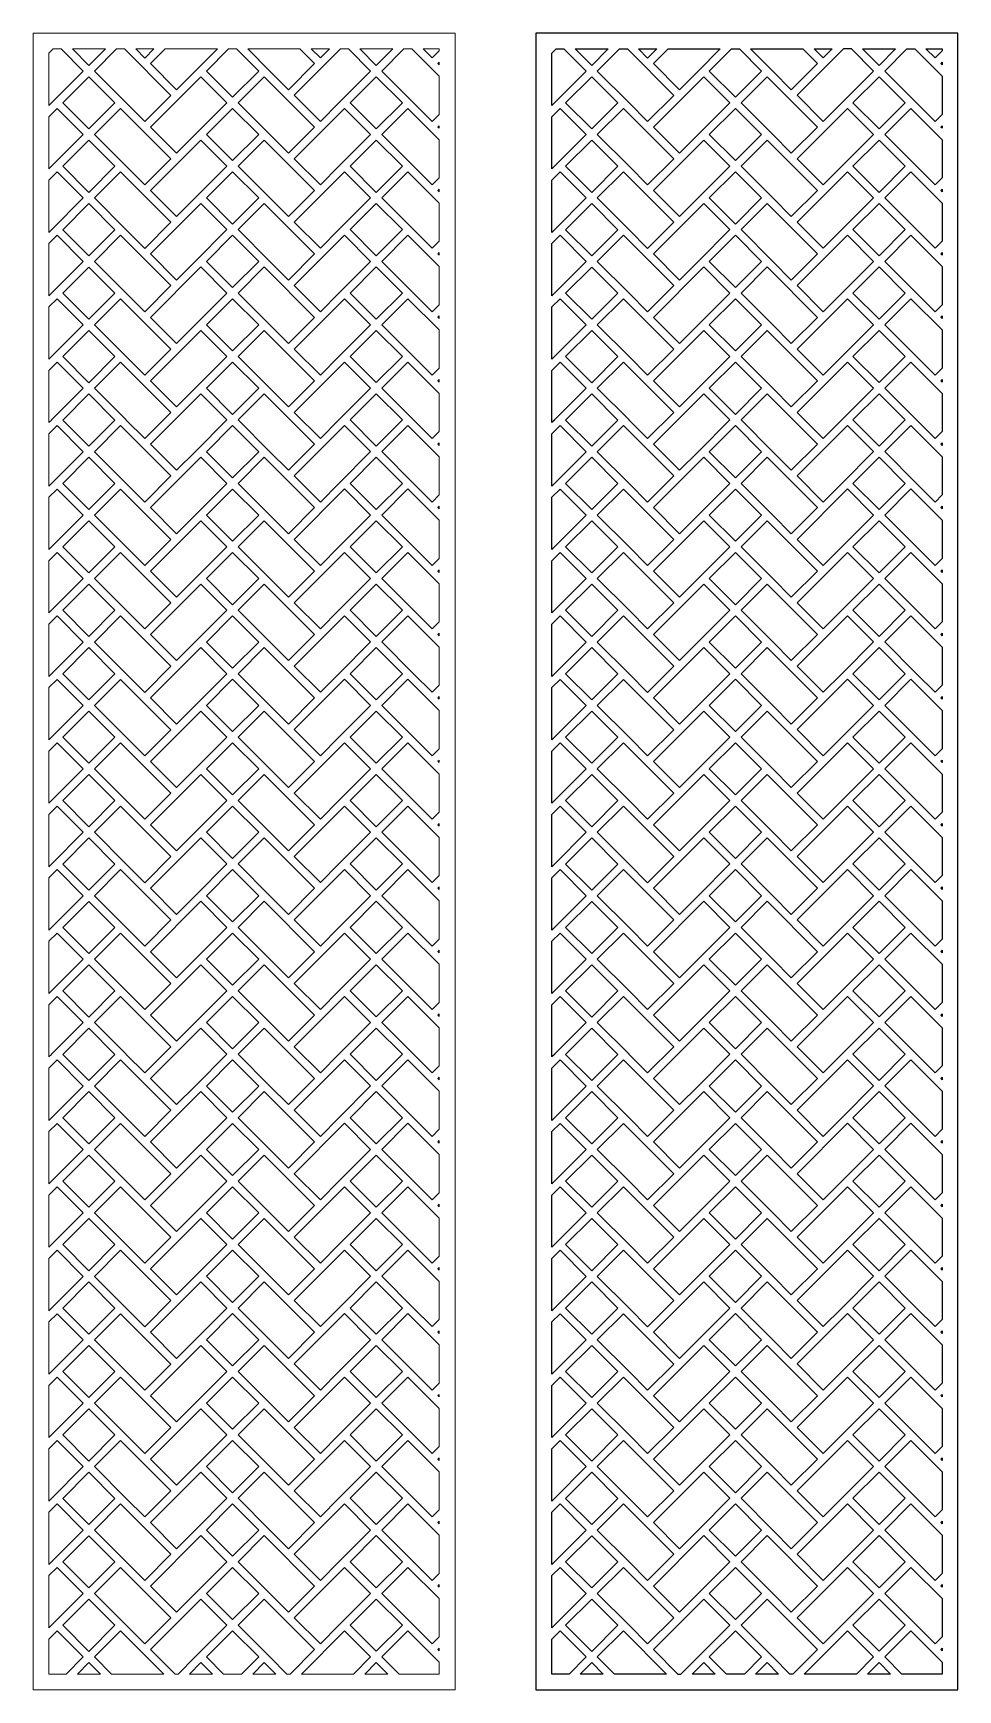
# Model space of a CAD drawing. Header units: centimetres. Extents: x -10 to 1.7, y -9.5 to 11.3.
import ezdxf

# ---------------------------------------------------------------- set-up
doc = ezdxf.new("R2010")
doc.units = ezdxf.units.CM
doc.header["$MEASUREMENT"] = 0
doc.layers.add('layer 1', color=7, linetype='Continuous')

msp = doc.modelspace()

# ---------------------------------------------------------------- linework, layer by layer
at = {"layer": 'layer 1', "color": 177, "lineweight": 9}
for points, knots in [([(-9.95909, -9.45994), (-9.95909, -9.45994), (-9.95909, -9.02108), (-9.95909, -9.02108), (-9.95909, -9.02108), (-9.95909, -9.02108), (-9.95909, -8.88043), (-9.95909, -8.88043), (-9.95909, -8.88043), (-9.95909, -8.88043), (-9.95909, -8.22457), (-9.95909, -8.22457), (-9.95909, -8.22457), (-9.95909, -8.22457), (-9.95909, -8.08391), (-9.95909, -8.08391), (-9.95909, -8.08391), (-9.95909, -8.08391), (-9.95909, -7.42806), (-9.95909, -7.42806), (-9.95909, -7.42806), (-9.95909, -7.42806), (-9.95909, -7.2874), (-9.95909, -7.2874), (-9.95909, -7.2874), (-9.95909, -7.2874), (-9.95909, -6.63154), (-9.95909, -6.63154), (-9.95909, -6.63154), (-9.95909, -6.63154), (-9.95909, -6.49089), (-9.95909, -6.49089), (-9.95909, -6.49089), (-9.95909, -6.49089), (-9.95909, -5.83503), (-9.95909, -5.83503), (-9.95909, -5.83503), (-9.95909, -5.83503), (-9.95909, -5.69438), (-9.95909, -5.69438), (-9.95909, -5.69438), (-9.95909, -5.69438), (-9.95909, -5.03852), (-9.95909, -5.03852), (-9.95909, -5.03852), (-9.95909, -5.03852), (-9.95909, -4.89786), (-9.95909, -4.89786), (-9.95909, -4.89786), (-9.95909, -4.89786), (-9.95909, -4.24201), (-9.95909, -4.24201), (-9.95909, -4.24201), (-9.95909, -4.24201), (-9.95909, -4.10135), (-9.95909, -4.10135), (-9.95909, -4.10135), (-9.95909, -4.10135), (-9.95909, -3.44549), (-9.95909, -3.44549), (-9.95909, -3.44549), (-9.95909, -3.44549), (-9.95909, -3.30484), (-9.95909, -3.30484), (-9.95909, -3.30484), (-9.95909, -3.30484), (-9.95909, -2.64898), (-9.95909, -2.64898), (-9.95909, -2.64898), (-9.95909, -2.64898), (-9.95909, -2.50833), (-9.95909, -2.50833), (-9.95909, -2.50833), (-9.95909, -2.50833), (-9.95909, -1.85247), (-9.95909, -1.85247), (-9.95909, -1.85247), (-9.95909, -1.85247), (-9.95909, -1.71181), (-9.95909, -1.71181), (-9.95909, -1.71181), (-9.95909, -1.71181), (-9.95909, -1.05596), (-9.95909, -1.05596), (-9.95909, -1.05596), (-9.95909, -1.05596), (-9.95909, -0.9153), (-9.95909, -0.9153), (-9.95909, -0.9153), (-9.95909, -0.9153), (-9.95909, -0.25944), (-9.95909, -0.25944), (-9.95909, -0.25944), (-9.95909, -0.25944), (-9.95909, -0.11879), (-9.95909, -0.11879), (-9.95909, -0.11879), (-9.95909, -0.11879), (-9.95909, 0.53707), (-9.95909, 0.53707), (-9.95909, 0.53707), (-9.95909, 0.53707), (-9.95909, 0.67772), (-9.95909, 0.67772), (-9.95909, 0.67772), (-9.95909, 0.67772), (-9.95909, 1.33358), (-9.95909, 1.33358), (-9.95909, 1.33358), (-9.95909, 1.33358), (-9.95909, 1.47424), (-9.95909, 1.47424), (-9.95909, 1.47424), (-9.95909, 1.47424), (-9.95909, 2.13009), (-9.95909, 2.13009), (-9.95909, 2.13009), (-9.95909, 2.13009), (-9.95909, 2.27075), (-9.95909, 2.27075), (-9.95909, 2.27075), (-9.95909, 2.27075), (-9.95909, 2.92661), (-9.95909, 2.92661), (-9.95909, 2.92661), (-9.95909, 2.92661), (-9.95909, 3.06726), (-9.95909, 3.06726), (-9.95909, 3.06726), (-9.95909, 3.06726), (-9.95909, 3.72312), (-9.95909, 3.72312), (-9.95909, 3.72312), (-9.95909, 3.72312), (-9.95909, 3.86377), (-9.95909, 3.86377), (-9.95909, 3.86377), (-9.95909, 3.86377), (-9.95909, 4.51963), (-9.95909, 4.51963), (-9.95909, 4.51963), (-9.95909, 4.51963), (-9.95909, 4.66029), (-9.95909, 4.66029), (-9.95909, 4.66029), (-9.95909, 4.66029), (-9.95909, 5.31614), (-9.95909, 5.31614), (-9.95909, 5.31614), (-9.95909, 5.31614), (-9.95909, 5.4568), (-9.95909, 5.4568), (-9.95909, 5.4568), (-9.95909, 5.4568), (-9.95909, 6.11266), (-9.95909, 6.11266), (-9.95909, 6.11266), (-9.95909, 6.11266), (-9.95909, 6.25331), (-9.95909, 6.25331), (-9.95909, 6.25331), (-9.95909, 6.25331), (-9.95909, 6.90917), (-9.95909, 6.90917), (-9.95909, 6.90917), (-9.95909, 6.90917), (-9.95909, 7.04982), (-9.95909, 7.04982), (-9.95909, 7.04982), (-9.95909, 7.04982), (-9.95909, 7.70568), (-9.95909, 7.70568), (-9.95909, 7.70568), (-9.95909, 7.70568), (-9.95909, 7.84634), (-9.95909, 7.84634), (-9.95909, 7.84634), (-9.95909, 7.84634), (-9.95909, 8.50219), (-9.95909, 8.50219), (-9.95909, 8.50219), (-9.95909, 8.50219), (-9.95909, 8.64285), (-9.95909, 8.64285), (-9.95909, 8.64285), (-9.95909, 8.64285), (-9.95909, 9.29871), (-9.95909, 9.29871), (-9.95909, 9.29871), (-9.95909, 9.29871), (-9.95909, 9.43936), (-9.95909, 9.43936), (-9.95909, 9.43936), (-9.95909, 9.43936), (-9.95909, 10.09522), (-9.95909, 10.09522), (-9.95909, 10.09522), (-9.95909, 10.09522), (-9.95909, 10.23587), (-9.95909, 10.23587), (-9.95909, 10.23587), (-9.95909, 10.23587), (-9.95909, 10.89173), (-9.95909, 10.89173), (-9.95909, 10.89173), (-9.95909, 10.89173), (-9.95909, 11.03239), (-9.95909, 11.03239), (-9.95909, 11.03239), (-9.95909, 11.03239), (-9.95909, 11.34313), (-9.95909, 11.34313), (-9.95909, 11.34313), (-9.95909, 11.34313), (-9.64867, 11.34313), (-9.64867, 11.34313), (-9.64867, 11.34313), (-9.64867, 11.34313), (-9.50769, 11.34313), (-9.50769, 11.34313), (-9.50769, 11.34313), (-9.50769, 11.34313), (-9.00934, 11.34313), (-9.00934, 11.34313), (-9.00934, 11.34313), (-9.00934, 11.34313), (-8.86836, 11.34313), (-8.86836, 11.34313), (-8.86836, 11.34313), (-8.86836, 11.34313), (-8.24337, 11.34313), (-8.24337, 11.34313), (-8.24337, 11.34313), (-8.24337, 11.34313), (-8.10129, 11.34313), (-8.10129, 11.34313), (-8.10129, 11.34313), (-8.10129, 11.34313), (-7.60227, 11.34313), (-7.60227, 11.34313), (-7.60227, 11.34313), (-7.60227, 11.34313), (-7.46172, 11.34313), (-7.46172, 11.34313), (-7.46172, 11.34313), (-7.46172, 11.34313), (-7.44544, 11.34313), (-7.44544, 11.34313), (-7.44544, 11.34313), (-7.44544, 11.34313), (-7.30489, 11.34313), (-7.30489, 11.34313), (-7.30489, 11.34313), (-7.30489, 11.34313), (-6.80587, 11.34313), (-6.80587, 11.34313), (-6.80587, 11.34313), (-6.80587, 11.34313), (-6.66322, 11.34313), (-6.66322, 11.34313), (-6.66322, 11.34313), (-6.66322, 11.34313), (-6.03936, 11.34313), (-6.03936, 11.34313), (-6.03936, 11.34313), (-6.03936, 11.34313), (-5.89838, 11.34313), (-5.89838, 11.34313), (-5.89838, 11.34313), (-5.89838, 11.34313), (-5.3989, 11.34313), (-5.3989, 11.34313), (-5.3989, 11.34313), (-5.3989, 11.34313), (-5.25792, 11.34313), (-5.25792, 11.34313), (-5.25792, 11.34313), (-5.25792, 11.34313), (-4.65895, 11.34313), (-4.65895, 11.34313), (-4.65895, 11.34313), (-4.65895, 11.34313), (-4.65895, 11.31824), (-4.65895, 11.31824), (-4.65895, 11.31824), (-4.65895, 11.31824), (-4.65895, 11.17616), (-4.65895, 11.17616), (-4.65895, 11.17616), (-4.65895, 11.17616), (-4.65895, 10.74583), (-4.65895, 10.74583), (-4.65895, 10.74583), (-4.65895, 10.74583), (-4.65895, 10.60318), (-4.65895, 10.60318), (-4.65895, 10.60318), (-4.65895, 10.60318), (-4.65895, 10.52173), (-4.65895, 10.52173), (-4.65895, 10.52173), (-4.65895, 10.52173), (-4.65895, 10.37965), (-4.65895, 10.37965), (-4.65895, 10.37965), (-4.65895, 10.37965), (-4.65895, 9.94931), (-4.65895, 9.94931), (-4.65895, 9.94931), (-4.65895, 9.94931), (-4.65895, 9.80667), (-4.65895, 9.80667), (-4.65895, 9.80667), (-4.65895, 9.80667), (-4.65895, 9.72522), (-4.65895, 9.72522), (-4.65895, 9.72522), (-4.65895, 9.72522), (-4.65895, 9.58314), (-4.65895, 9.58314), (-4.65895, 9.58314), (-4.65895, 9.58314), (-4.65895, 9.1528), (-4.65895, 9.1528), (-4.65895, 9.1528), (-4.65895, 9.1528), (-4.65895, 9.01016), (-4.65895, 9.01016), (-4.65895, 9.01016), (-4.65895, 9.01016), (-4.65895, 8.9287), (-4.65895, 8.9287), (-4.65895, 8.9287), (-4.65895, 8.9287), (-4.65895, 8.78662), (-4.65895, 8.78662), (-4.65895, 8.78662), (-4.65895, 8.78662), (-4.65895, 8.35629), (-4.65895, 8.35629), (-4.65895, 8.35629), (-4.65895, 8.35629), (-4.65895, 8.21364), (-4.65895, 8.21364), (-4.65895, 8.21364), (-4.65895, 8.21364), (-4.65895, 8.13219), (-4.65895, 8.13219), (-4.65895, 8.13219), (-4.65895, 8.13219), (-4.65895, 7.99011), (-4.65895, 7.99011), (-4.65895, 7.99011), (-4.65895, 7.99011), (-4.65895, 7.55977), (-4.65895, 7.55977), (-4.65895, 7.55977), (-4.65895, 7.55977), (-4.65895, 7.41713), (-4.65895, 7.41713), (-4.65895, 7.41713), (-4.65895, 7.41713), (-4.65895, 7.33568), (-4.65895, 7.33568), (-4.65895, 7.33568), (-4.65895, 7.33568), (-4.65895, 7.1936), (-4.65895, 7.1936), (-4.65895, 7.1936), (-4.65895, 7.1936), (-4.65895, 6.76326), (-4.65895, 6.76326), (-4.65895, 6.76326), (-4.65895, 6.76326), (-4.65895, 6.62062), (-4.65895, 6.62062), (-4.65895, 6.62062), (-4.65895, 6.62062), (-4.65895, 6.53917), (-4.65895, 6.53917), (-4.65895, 6.53917), (-4.65895, 6.53917), (-4.65895, 6.39709), (-4.65895, 6.39709), (-4.65895, 6.39709), (-4.65895, 6.39709), (-4.65895, 5.96675), (-4.65895, 5.96675), (-4.65895, 5.96675), (-4.65895, 5.96675), (-4.65895, 5.82411), (-4.65895, 5.82411), (-4.65895, 5.82411), (-4.65895, 5.82411), (-4.65895, 5.74265), (-4.65895, 5.74265), (-4.65895, 5.74265), (-4.65895, 5.74265), (-4.65895, 5.60057), (-4.65895, 5.60057), (-4.65895, 5.60057), (-4.65895, 5.60057), (-4.65895, 5.17024), (-4.65895, 5.17024), (-4.65895, 5.17024), (-4.65895, 5.17024), (-4.65895, 5.02759), (-4.65895, 5.02759), (-4.65895, 5.02759), (-4.65895, 5.02759), (-4.65895, 4.94614), (-4.65895, 4.94614), (-4.65895, 4.94614), (-4.65895, 4.94614), (-4.65895, 4.80406), (-4.65895, 4.80406), (-4.65895, 4.80406), (-4.65895, 4.80406), (-4.65895, 4.37372), (-4.65895, 4.37372), (-4.65895, 4.37372), (-4.65895, 4.37372), (-4.65895, 4.23108), (-4.65895, 4.23108), (-4.65895, 4.23108), (-4.65895, 4.23108), (-4.65895, 4.14963), (-4.65895, 4.14963), (-4.65895, 4.14963), (-4.65895, 4.14963), (-4.65895, 4.00755), (-4.65895, 4.00755), (-4.65895, 4.00755), (-4.65895, 4.00755), (-4.65895, 3.57721), (-4.65895, 3.57721), (-4.65895, 3.57721), (-4.65895, 3.57721), (-4.65895, 3.43457), (-4.65895, 3.43457), (-4.65895, 3.43457), (-4.65895, 3.43457), (-4.65895, 3.35312), (-4.65895, 3.35312), (-4.65895, 3.35312), (-4.65895, 3.35312), (-4.65895, 3.21104), (-4.65895, 3.21104), (-4.65895, 3.21104), (-4.65895, 3.21104), (-4.65895, 2.7807), (-4.65895, 2.7807), (-4.65895, 2.7807), (-4.65895, 2.7807), (-4.65895, 2.63806), (-4.65895, 2.63806), (-4.65895, 2.63806), (-4.65895, 2.63806), (-4.65895, 2.5566), (-4.65895, 2.5566), (-4.65895, 2.5566), (-4.65895, 2.5566), (-4.65895, 2.41452), (-4.65895, 2.41452), (-4.65895, 2.41452), (-4.65895, 2.41452), (-4.65895, 1.98419), (-4.65895, 1.98419), (-4.65895, 1.98419), (-4.65895, 1.98419), (-4.65895, 1.84154), (-4.65895, 1.84154), (-4.65895, 1.84154), (-4.65895, 1.84154), (-4.65895, 1.76009), (-4.65895, 1.76009), (-4.65895, 1.76009), (-4.65895, 1.76009), (-4.65895, 1.61801), (-4.65895, 1.61801), (-4.65895, 1.61801), (-4.65895, 1.61801), (-4.65895, 1.18767), (-4.65895, 1.18767), (-4.65895, 1.18767), (-4.65895, 1.18767), (-4.65895, 1.04503), (-4.65895, 1.04503), (-4.65895, 1.04503), (-4.65895, 1.04503), (-4.65895, 0.96358), (-4.65895, 0.96358), (-4.65895, 0.96358), (-4.65895, 0.96358), (-4.65895, 0.8215), (-4.65895, 0.8215), (-4.65895, 0.8215), (-4.65895, 0.8215), (-4.65895, 0.39116), (-4.65895, 0.39116), (-4.65895, 0.39116), (-4.65895, 0.39116), (-4.65895, 0.24852), (-4.65895, 0.24852), (-4.65895, 0.24852), (-4.65895, 0.24852), (-4.65895, 0.16707), (-4.65895, 0.16707), (-4.65895, 0.16707), (-4.65895, 0.16707), (-4.65895, 0.02499), (-4.65895, 0.02499), (-4.65895, 0.02499), (-4.65895, 0.02499), (-4.65895, -0.40535), (-4.65895, -0.40535), (-4.65895, -0.40535), (-4.65895, -0.40535), (-4.65895, -0.54799), (-4.65895, -0.54799), (-4.65895, -0.54799), (-4.65895, -0.54799), (-4.65895, -0.62945), (-4.65895, -0.62945), (-4.65895, -0.62945), (-4.65895, -0.62945), (-4.65895, -0.77153), (-4.65895, -0.77153), (-4.65895, -0.77153), (-4.65895, -0.77153), (-4.65895, -1.20186), (-4.65895, -1.20186), (-4.65895, -1.20186), (-4.65895, -1.20186), (-4.65895, -1.34451), (-4.65895, -1.34451), (-4.65895, -1.34451), (-4.65895, -1.34451), (-4.65895, -1.42596), (-4.65895, -1.42596), (-4.65895, -1.42596), (-4.65895, -1.42596), (-4.65895, -1.56804), (-4.65895, -1.56804), (-4.65895, -1.56804), (-4.65895, -1.56804), (-4.65895, -1.99838), (-4.65895, -1.99838), (-4.65895, -1.99838), (-4.65895, -1.99838), (-4.65895, -2.14102), (-4.65895, -2.14102), (-4.65895, -2.14102), (-4.65895, -2.14102), (-4.65895, -2.22247), (-4.65895, -2.22247), (-4.65895, -2.22247), (-4.65895, -2.22247), (-4.65895, -2.36455), (-4.65895, -2.36455), (-4.65895, -2.36455), (-4.65895, -2.36455), (-4.65895, -2.79489), (-4.65895, -2.79489), (-4.65895, -2.79489), (-4.65895, -2.79489), (-4.65895, -2.93753), (-4.65895, -2.93753), (-4.65895, -2.93753), (-4.65895, -2.93753), (-4.65895, -3.01898), (-4.65895, -3.01898), (-4.65895, -3.01898), (-4.65895, -3.01898), (-4.65895, -3.16106), (-4.65895, -3.16106), (-4.65895, -3.16106), (-4.65895, -3.16106), (-4.65895, -3.5914), (-4.65895, -3.5914), (-4.65895, -3.5914), (-4.65895, -3.5914), (-4.65895, -3.73404), (-4.65895, -3.73404), (-4.65895, -3.73404), (-4.65895, -3.73404), (-4.65895, -3.8155), (-4.65895, -3.8155), (-4.65895, -3.8155), (-4.65895, -3.8155), (-4.65895, -3.95758), (-4.65895, -3.95758), (-4.65895, -3.95758), (-4.65895, -3.95758), (-4.65895, -4.38791), (-4.65895, -4.38791), (-4.65895, -4.38791), (-4.65895, -4.38791), (-4.65895, -4.53056), (-4.65895, -4.53056), (-4.65895, -4.53056), (-4.65895, -4.53056), (-4.65895, -4.61201), (-4.65895, -4.61201), (-4.65895, -4.61201), (-4.65895, -4.61201), (-4.65895, -4.75409), (-4.65895, -4.75409), (-4.65895, -4.75409), (-4.65895, -4.75409), (-4.65895, -5.18443), (-4.65895, -5.18443), (-4.65895, -5.18443), (-4.65895, -5.18443), (-4.65895, -5.32707), (-4.65895, -5.32707), (-4.65895, -5.32707), (-4.65895, -5.32707), (-4.65895, -5.40852), (-4.65895, -5.40852), (-4.65895, -5.40852), (-4.65895, -5.40852), (-4.65895, -5.5506), (-4.65895, -5.5506), (-4.65895, -5.5506), (-4.65895, -5.5506), (-4.65895, -5.98094), (-4.65895, -5.98094), (-4.65895, -5.98094), (-4.65895, -5.98094), (-4.65895, -6.12358), (-4.65895, -6.12358), (-4.65895, -6.12358), (-4.65895, -6.12358), (-4.65895, -6.20503), (-4.65895, -6.20503), (-4.65895, -6.20503), (-4.65895, -6.20503), (-4.65895, -6.34711), (-4.65895, -6.34711), (-4.65895, -6.34711), (-4.65895, -6.34711), (-4.65895, -6.77745), (-4.65895, -6.77745), (-4.65895, -6.77745), (-4.65895, -6.77745), (-4.65895, -6.92009), (-4.65895, -6.92009), (-4.65895, -6.92009), (-4.65895, -6.92009), (-4.65895, -7.00155), (-4.65895, -7.00155), (-4.65895, -7.00155), (-4.65895, -7.00155), (-4.65895, -7.14363), (-4.65895, -7.14363), (-4.65895, -7.14363), (-4.65895, -7.14363), (-4.65895, -7.57396), (-4.65895, -7.57396), (-4.65895, -7.57396), (-4.65895, -7.57396), (-4.65895, -7.71661), (-4.65895, -7.71661), (-4.65895, -7.71661), (-4.65895, -7.71661), (-4.65895, -7.79806), (-4.65895, -7.79806), (-4.65895, -7.79806), (-4.65895, -7.79806), (-4.65895, -7.94014), (-4.65895, -7.94014), (-4.65895, -7.94014), (-4.65895, -7.94014), (-4.65895, -8.37048), (-4.65895, -8.37048), (-4.65895, -8.37048), (-4.65895, -8.37048), (-4.65895, -8.51312), (-4.65895, -8.51312), (-4.65895, -8.51312), (-4.65895, -8.51312), (-4.65895, -8.59457), (-4.65895, -8.59457), (-4.65895, -8.59457), (-4.65895, -8.59457), (-4.65895, -8.73665), (-4.65895, -8.73665), (-4.65895, -8.73665), (-4.65895, -8.73665), (-4.65895, -9.16699), (-4.65895, -9.16699), (-4.65895, -9.16699), (-4.65895, -9.16699), (-4.65895, -9.30963), (-4.65895, -9.30963), (-4.65895, -9.30963), (-4.65895, -9.30963), (-4.65895, -9.39108), (-4.65895, -9.39108), (-4.65895, -9.39108), (-4.65895, -9.39108), (-4.65895, -9.45994), (-4.65895, -9.45994), (-4.65895, -9.45994), (-4.65895, -9.45994), (-4.7278, -9.45994), (-4.7278, -9.45994), (-4.7278, -9.45994), (-4.7278, -9.45994), (-5.1645, -9.45994), (-5.1645, -9.45994), (-5.1645, -9.45994), (-5.1645, -9.45994), (-5.33627, -9.45994), (-5.33627, -9.45994), (-5.33627, -9.45994), (-5.33627, -9.45994), (-5.96101, -9.45994), (-5.96101, -9.45994), (-5.96101, -9.45994), (-5.96101, -9.45994), (-6.13278, -9.45994), (-6.13278, -9.45994), (-6.13278, -9.45994), (-6.13278, -9.45994), (-6.56948, -9.45994), (-6.56948, -9.45994), (-6.56948, -9.45994), (-6.56948, -9.45994), (-6.71212, -9.45994), (-6.71212, -9.45994), (-6.71212, -9.45994), (-6.71212, -9.45994), (-7.36765, -9.45994), (-7.36765, -9.45994), (-7.36765, -9.45994), (-7.36765, -9.45994), (-7.53951, -9.45994), (-7.53951, -9.45994), (-7.53951, -9.45994), (-7.53951, -9.45994), (-8.19504, -9.45994), (-8.19504, -9.45994), (-8.19504, -9.45994), (-8.19504, -9.45994), (-8.33712, -9.45994), (-8.33712, -9.45994), (-8.33712, -9.45994), (-8.33712, -9.45994), (-8.77494, -9.45994), (-8.77494, -9.45994), (-8.77494, -9.45994), (-8.77494, -9.45994), (-8.94558, -9.45994), (-8.94558, -9.45994), (-8.94558, -9.45994), (-8.94558, -9.45994), (-9.57146, -9.45994), (-9.57146, -9.45994), (-9.57146, -9.45994), (-9.57146, -9.45994), (-9.74209, -9.45994), (-9.74209, -9.45994), (-9.74209, -9.45994), (-9.74209, -9.45994), (-9.95909, -9.45994), (-9.95909, -9.45994)], [0, 0, 0, 0, 0.00518135, 0.00518135, 0.00518135, 0.00518135, 0.01036269, 0.01036269, 0.01036269, 0.01036269, 0.01554404, 0.01554404, 0.01554404, 0.01554404, 0.02072539, 0.02072539, 0.02072539, 0.02072539, 0.02590674, 0.02590674, 0.02590674, 0.02590674, 0.03108808, 0.03108808, 0.03108808, 0.03108808, 0.03626943, 0.03626943, 0.03626943, 0.03626943, 0.04145078, 0.04145078, 0.04145078, 0.04145078, 0.04663212, 0.04663212, 0.04663212, 0.04663212, 0.05181347, 0.05181347, 0.05181347, 0.05181347, 0.05699482, 0.05699482, 0.05699482, 0.05699482, 0.06217617, 0.06217617, 0.06217617, 0.06217617, 0.06735751, 0.06735751, 0.06735751, 0.06735751, 0.07253886, 0.07253886, 0.07253886, 0.07253886, 0.07772021, 0.07772021, 0.07772021, 0.07772021, 0.08290155, 0.08290155, 0.08290155, 0.08290155, 0.0880829, 0.0880829, 0.0880829, 0.0880829, 0.09326425, 0.09326425, 0.09326425, 0.09326425, 0.0984456, 0.0984456, 0.0984456, 0.0984456, 0.10362694, 0.10362694, 0.10362694, 0.10362694, 0.10880829, 0.10880829, 0.10880829, 0.10880829, 0.11398964, 0.11398964, 0.11398964, 0.11398964, 0.11917098, 0.11917098, 0.11917098, 0.11917098, 0.12435233, 0.12435233, 0.12435233, 0.12435233, 0.12953368, 0.12953368, 0.12953368, 0.12953368, 0.13471503, 0.13471503, 0.13471503, 0.13471503, 0.13989637, 0.13989637, 0.13989637, 0.13989637, 0.14507772, 0.14507772, 0.14507772, 0.14507772, 0.15025907, 0.15025907, 0.15025907, 0.15025907, 0.15544041, 0.15544041, 0.15544041, 0.15544041, 0.16062176, 0.16062176, 0.16062176, 0.16062176, 0.16580311, 0.16580311, 0.16580311, 0.16580311, 0.17098446, 0.17098446, 0.17098446, 0.17098446, 0.1761658, 0.1761658, 0.1761658, 0.1761658, 0.18134715, 0.18134715, 0.18134715, 0.18134715, 0.1865285, 0.1865285, 0.1865285, 0.1865285, 0.19170984, 0.19170984, 0.19170984, 0.19170984, 0.19689119, 0.19689119, 0.19689119, 0.19689119, 0.20207254, 0.20207254, 0.20207254, 0.20207254, 0.20725389, 0.20725389, 0.20725389, 0.20725389, 0.21243523, 0.21243523, 0.21243523, 0.21243523, 0.21761658, 0.21761658, 0.21761658, 0.21761658, 0.22279793, 0.22279793, 0.22279793, 0.22279793, 0.22797927, 0.22797927, 0.22797927, 0.22797927, 0.23316062, 0.23316062, 0.23316062, 0.23316062, 0.23834197, 0.23834197, 0.23834197, 0.23834197, 0.24352332, 0.24352332, 0.24352332, 0.24352332, 0.24870466, 0.24870466, 0.24870466, 0.24870466, 0.25388601, 0.25388601, 0.25388601, 0.25388601, 0.25906736, 0.25906736, 0.25906736, 0.25906736, 0.2642487, 0.2642487, 0.2642487, 0.2642487, 0.26943005, 0.26943005, 0.26943005, 0.26943005, 0.2746114, 0.2746114, 0.2746114, 0.2746114, 0.27979275, 0.27979275, 0.27979275, 0.27979275, 0.28497409, 0.28497409, 0.28497409, 0.28497409, 0.29015544, 0.29015544, 0.29015544, 0.29015544, 0.29533679, 0.29533679, 0.29533679, 0.29533679, 0.30051813, 0.30051813, 0.30051813, 0.30051813, 0.30569948, 0.30569948, 0.30569948, 0.30569948, 0.31088083, 0.31088083, 0.31088083, 0.31088083, 0.31606218, 0.31606218, 0.31606218, 0.31606218, 0.32124352, 0.32124352, 0.32124352, 0.32124352, 0.32642487, 0.32642487, 0.32642487, 0.32642487, 0.33160622, 0.33160622, 0.33160622, 0.33160622, 0.33678756, 0.33678756, 0.33678756, 0.33678756, 0.34196891, 0.34196891, 0.34196891, 0.34196891, 0.34715026, 0.34715026, 0.34715026, 0.34715026, 0.35233161, 0.35233161, 0.35233161, 0.35233161, 0.35751295, 0.35751295, 0.35751295, 0.35751295, 0.3626943, 0.3626943, 0.3626943, 0.3626943, 0.36787565, 0.36787565, 0.36787565, 0.36787565, 0.37305699, 0.37305699, 0.37305699, 0.37305699, 0.37823834, 0.37823834, 0.37823834, 0.37823834, 0.38341969, 0.38341969, 0.38341969, 0.38341969, 0.38860104, 0.38860104, 0.38860104, 0.38860104, 0.39378238, 0.39378238, 0.39378238, 0.39378238, 0.39896373, 0.39896373, 0.39896373, 0.39896373, 0.40414508, 0.40414508, 0.40414508, 0.40414508, 0.40932642, 0.40932642, 0.40932642, 0.40932642, 0.41450777, 0.41450777, 0.41450777, 0.41450777, 0.41968912, 0.41968912, 0.41968912, 0.41968912, 0.42487047, 0.42487047, 0.42487047, 0.42487047, 0.43005181, 0.43005181, 0.43005181, 0.43005181, 0.43523316, 0.43523316, 0.43523316, 0.43523316, 0.44041451, 0.44041451, 0.44041451, 0.44041451, 0.44559585, 0.44559585, 0.44559585, 0.44559585, 0.4507772, 0.4507772, 0.4507772, 0.4507772, 0.45595855, 0.45595855, 0.45595855, 0.45595855, 0.4611399, 0.4611399, 0.4611399, 0.4611399, 0.46632124, 0.46632124, 0.46632124, 0.46632124, 0.47150259, 0.47150259, 0.47150259, 0.47150259, 0.47668394, 0.47668394, 0.47668394, 0.47668394, 0.48186528, 0.48186528, 0.48186528, 0.48186528, 0.48704663, 0.48704663, 0.48704663, 0.48704663, 0.49222798, 0.49222798, 0.49222798, 0.49222798, 0.49740933, 0.49740933, 0.49740933, 0.49740933, 0.50259067, 0.50259067, 0.50259067, 0.50259067, 0.50777202, 0.50777202, 0.50777202, 0.50777202, 0.51295337, 0.51295337, 0.51295337, 0.51295337, 0.51813472, 0.51813472, 0.51813472, 0.51813472, 0.52331606, 0.52331606, 0.52331606, 0.52331606, 0.52849741, 0.52849741, 0.52849741, 0.52849741, 0.53367876, 0.53367876, 0.53367876, 0.53367876, 0.5388601, 0.5388601, 0.5388601, 0.5388601, 0.54404145, 0.54404145, 0.54404145, 0.54404145, 0.5492228, 0.5492228, 0.5492228, 0.5492228, 0.55440415, 0.55440415, 0.55440415, 0.55440415, 0.55958549, 0.55958549, 0.55958549, 0.55958549, 0.56476684, 0.56476684, 0.56476684, 0.56476684, 0.56994819, 0.56994819, 0.56994819, 0.56994819, 0.57512953, 0.57512953, 0.57512953, 0.57512953, 0.58031088, 0.58031088, 0.58031088, 0.58031088, 0.58549223, 0.58549223, 0.58549223, 0.58549223, 0.59067358, 0.59067358, 0.59067358, 0.59067358, 0.59585492, 0.59585492, 0.59585492, 0.59585492, 0.60103627, 0.60103627, 0.60103627, 0.60103627, 0.60621762, 0.60621762, 0.60621762, 0.60621762, 0.61139896, 0.61139896, 0.61139896, 0.61139896, 0.61658031, 0.61658031, 0.61658031, 0.61658031, 0.62176166, 0.62176166, 0.62176166, 0.62176166, 0.62694301, 0.62694301, 0.62694301, 0.62694301, 0.63212435, 0.63212435, 0.63212435, 0.63212435, 0.6373057, 0.6373057, 0.6373057, 0.6373057, 0.64248705, 0.64248705, 0.64248705, 0.64248705, 0.64766839, 0.64766839, 0.64766839, 0.64766839, 0.65284974, 0.65284974, 0.65284974, 0.65284974, 0.65803109, 0.65803109, 0.65803109, 0.65803109, 0.66321244, 0.66321244, 0.66321244, 0.66321244, 0.66839378, 0.66839378, 0.66839378, 0.66839378, 0.67357513, 0.67357513, 0.67357513, 0.67357513, 0.67875648, 0.67875648, 0.67875648, 0.67875648, 0.68393782, 0.68393782, 0.68393782, 0.68393782, 0.68911917, 0.68911917, 0.68911917, 0.68911917, 0.69430052, 0.69430052, 0.69430052, 0.69430052, 0.69948187, 0.69948187, 0.69948187, 0.69948187, 0.70466321, 0.70466321, 0.70466321, 0.70466321, 0.70984456, 0.70984456, 0.70984456, 0.70984456, 0.71502591, 0.71502591, 0.71502591, 0.71502591, 0.72020725, 0.72020725, 0.72020725, 0.72020725, 0.7253886, 0.7253886, 0.7253886, 0.7253886, 0.73056995, 0.73056995, 0.73056995, 0.73056995, 0.7357513, 0.7357513, 0.7357513, 0.7357513, 0.74093264, 0.74093264, 0.74093264, 0.74093264, 0.74611399, 0.74611399, 0.74611399, 0.74611399, 0.75129534, 0.75129534, 0.75129534, 0.75129534, 0.75647668, 0.75647668, 0.75647668, 0.75647668, 0.76165803, 0.76165803, 0.76165803, 0.76165803, 0.76683938, 0.76683938, 0.76683938, 0.76683938, 0.77202073, 0.77202073, 0.77202073, 0.77202073, 0.77720207, 0.77720207, 0.77720207, 0.77720207, 0.78238342, 0.78238342, 0.78238342, 0.78238342, 0.78756477, 0.78756477, 0.78756477, 0.78756477, 0.79274611, 0.79274611, 0.79274611, 0.79274611, 0.79792746, 0.79792746, 0.79792746, 0.79792746, 0.80310881, 0.80310881, 0.80310881, 0.80310881, 0.80829016, 0.80829016, 0.80829016, 0.80829016, 0.8134715, 0.8134715, 0.8134715, 0.8134715, 0.81865285, 0.81865285, 0.81865285, 0.81865285, 0.8238342, 0.8238342, 0.8238342, 0.8238342, 0.82901554, 0.82901554, 0.82901554, 0.82901554, 0.83419689, 0.83419689, 0.83419689, 0.83419689, 0.83937824, 0.83937824, 0.83937824, 0.83937824, 0.84455959, 0.84455959, 0.84455959, 0.84455959, 0.84974093, 0.84974093, 0.84974093, 0.84974093, 0.85492228, 0.85492228, 0.85492228, 0.85492228, 0.86010363, 0.86010363, 0.86010363, 0.86010363, 0.86528497, 0.86528497, 0.86528497, 0.86528497, 0.87046632, 0.87046632, 0.87046632, 0.87046632, 0.87564767, 0.87564767, 0.87564767, 0.87564767, 0.88082902, 0.88082902, 0.88082902, 0.88082902, 0.88601036, 0.88601036, 0.88601036, 0.88601036, 0.89119171, 0.89119171, 0.89119171, 0.89119171, 0.89637306, 0.89637306, 0.89637306, 0.89637306, 0.9015544, 0.9015544, 0.9015544, 0.9015544, 0.90673575, 0.90673575, 0.90673575, 0.90673575, 0.9119171, 0.9119171, 0.9119171, 0.9119171, 0.91709845, 0.91709845, 0.91709845, 0.91709845, 0.92227979, 0.92227979, 0.92227979, 0.92227979, 0.92746114, 0.92746114, 0.92746114, 0.92746114, 0.93264249, 0.93264249, 0.93264249, 0.93264249, 0.93782383, 0.93782383, 0.93782383, 0.93782383, 0.94300518, 0.94300518, 0.94300518, 0.94300518, 0.94818653, 0.94818653, 0.94818653, 0.94818653, 0.95336788, 0.95336788, 0.95336788, 0.95336788, 0.95854922, 0.95854922, 0.95854922, 0.95854922, 0.96373057, 0.96373057, 0.96373057, 0.96373057, 0.96891192, 0.96891192, 0.96891192, 0.96891192, 0.97409326, 0.97409326, 0.97409326, 0.97409326, 0.97927461, 0.97927461, 0.97927461, 0.97927461, 0.98445596, 0.98445596, 0.98445596, 0.98445596, 0.98963731, 0.98963731, 0.98963731, 0.98963731, 1, 1, 1, 1]), ([(-9.76034, 10.43463), (-9.76034, 10.43463), (-9.72705, 10.46792), (-9.72705, 10.46792), (-9.72705, 10.46792), (-9.72705, 10.46792), (-9.72721, 10.46808), (-9.72721, 10.46808), (-9.72721, 10.46808), (-9.72721, 10.46808), (-9.32895, 10.86634), (-9.32895, 10.86634), (-9.32895, 10.86634), (-9.32895, 10.86634), (-9.60699, 11.14438), (-9.60699, 11.14438), (-9.60699, 11.14438), (-9.60699, 11.14438), (-9.70645, 11.14438), (-9.70645, 11.14438), (-9.70645, 11.14438), (-9.70645, 11.14438), (-9.76034, 11.09049), (-9.76034, 11.09049), (-9.76034, 11.09049), (-9.76034, 11.09049), (-9.76034, 10.43463), (-9.76034, 10.43463)], [0, 0, 0, 0, 0.125, 0.125, 0.125, 0.125, 0.25, 0.25, 0.25, 0.25, 0.375, 0.375, 0.375, 0.375, 0.5, 0.5, 0.5, 0.5, 0.625, 0.625, 0.625, 0.625, 0.75, 0.75, 0.75, 0.75, 1, 1, 1, 1]), ([(-9.46645, 11.14438), (-9.46645, 11.14438), (-9.25852, 10.93645), (-9.25852, 10.93645), (-9.25852, 10.93645), (-9.25852, 10.93645), (-9.05059, 11.14438), (-9.05059, 11.14438), (-9.05059, 11.14438), (-9.05059, 11.14438), (-9.46645, 11.14438), (-9.46645, 11.14438)], [0, 0, 0, 0, 0.25, 0.25, 0.25, 0.25, 0.5, 0.5, 0.5, 0.5, 1, 1, 1, 1]), ([(-8.91005, 11.14438), (-8.91005, 11.14438), (-9.18808, 10.86634), (-9.18808, 10.86634), (-9.18808, 10.86634), (-9.18808, 10.86634), (-8.78983, 10.46808), (-8.78983, 10.46808), (-8.78983, 10.46808), (-8.78983, 10.46808), (-8.78999, 10.46792), (-8.78999, 10.46792), (-8.78999, 10.46792), (-8.78999, 10.46792), (-8.55603, 10.23396), (-8.55603, 10.23396), (-8.55603, 10.23396), (-8.55603, 10.23396), (-8.2281, 10.56189), (-8.2281, 10.56189), (-8.2281, 10.56189), (-8.2281, 10.56189), (-8.81059, 11.14438), (-8.81059, 11.14438), (-8.81059, 11.14438), (-8.81059, 11.14438), (-8.91005, 11.14438), (-8.91005, 11.14438)], [0, 0, 0, 0, 0.125, 0.125, 0.125, 0.125, 0.25, 0.25, 0.25, 0.25, 0.375, 0.375, 0.375, 0.375, 0.5, 0.5, 0.5, 0.5, 0.625, 0.625, 0.625, 0.625, 0.75, 0.75, 0.75, 0.75, 1, 1, 1, 1]), ([(-8.66993, 11.14438), (-8.66993, 11.14438), (-8.55603, 11.03047), (-8.55603, 11.03047), (-8.55603, 11.03047), (-8.55603, 11.03047), (-8.44213, 11.14438), (-8.44213, 11.14438), (-8.44213, 11.14438), (-8.44213, 11.14438), (-8.66993, 11.14438), (-8.66993, 11.14438)], [0, 0, 0, 0, 0.25, 0.25, 0.25, 0.25, 0.5, 0.5, 0.5, 0.5, 1, 1, 1, 1]), ([(-8.30005, 11.14438), (-8.30005, 11.14438), (-8.484, 10.96043), (-8.484, 10.96043), (-8.484, 10.96043), (-8.484, 10.96043), (-8.15607, 10.6325), (-8.15607, 10.6325), (-8.15607, 10.6325), (-8.15607, 10.6325), (-7.92211, 10.86646), (-7.92211, 10.86646), (-7.92211, 10.86646), (-7.92211, 10.86646), (-7.92227, 10.86662), (-7.92227, 10.86662), (-7.92227, 10.86662), (-7.92227, 10.86662), (-7.64452, 11.14438), (-7.64452, 11.14438), (-7.64452, 11.14438), (-7.64452, 11.14438), (-8.30005, 11.14438), (-8.30005, 11.14438)], [0, 0, 0, 0, 0.14285714, 0.14285714, 0.14285714, 0.14285714, 0.28571429, 0.28571429, 0.28571429, 0.28571429, 0.42857143, 0.42857143, 0.42857143, 0.42857143, 0.57142857, 0.57142857, 0.57142857, 0.57142857, 0.71428571, 0.71428571, 0.71428571, 0.71428571, 1, 1, 1, 1]), ([(-7.78151, 10.8664), (-7.78151, 10.8664), (-7.45358, 10.53848), (-7.45358, 10.53848), (-7.45358, 10.53848), (-7.45358, 10.53848), (-7.12565, 10.8664), (-7.12565, 10.8664), (-7.12565, 10.8664), (-7.12565, 10.8664), (-7.40362, 11.14438), (-7.40362, 11.14438), (-7.40362, 11.14438), (-7.40362, 11.14438), (-7.50354, 11.14438), (-7.50354, 11.14438), (-7.50354, 11.14438), (-7.50354, 11.14438), (-7.78151, 10.8664), (-7.78151, 10.8664)], [0, 0, 0, 0, 0.16666667, 0.16666667, 0.16666667, 0.16666667, 0.33333333, 0.33333333, 0.33333333, 0.33333333, 0.5, 0.5, 0.5, 0.5, 0.66666667, 0.66666667, 0.66666667, 0.66666667, 1, 1, 1, 1]), ([(-7.26264, 11.14438), (-7.26264, 11.14438), (-6.98489, 10.86662), (-6.98489, 10.86662), (-6.98489, 10.86662), (-6.98489, 10.86662), (-6.98505, 10.86646), (-6.98505, 10.86646), (-6.98505, 10.86646), (-6.98505, 10.86646), (-6.75109, 10.6325), (-6.75109, 10.6325), (-6.75109, 10.6325), (-6.75109, 10.6325), (-6.42316, 10.96043), (-6.42316, 10.96043), (-6.42316, 10.96043), (-6.42316, 10.96043), (-6.60711, 11.14438), (-6.60711, 11.14438), (-6.60711, 11.14438), (-6.60711, 11.14438), (-7.26264, 11.14438), (-7.26264, 11.14438)], [0, 0, 0, 0, 0.14285714, 0.14285714, 0.14285714, 0.14285714, 0.28571429, 0.28571429, 0.28571429, 0.28571429, 0.42857143, 0.42857143, 0.42857143, 0.42857143, 0.57142857, 0.57142857, 0.57142857, 0.57142857, 0.71428571, 0.71428571, 0.71428571, 0.71428571, 1, 1, 1, 1]), ([(-5.99654, 11.14438), (-5.99654, 11.14438), (-5.71907, 10.86691), (-5.71907, 10.86691), (-5.71907, 10.86691), (-5.71907, 10.86691), (-6.11733, 10.46865), (-6.11733, 10.46865), (-6.11733, 10.46865), (-6.11733, 10.46865), (-6.11717, 10.46849), (-6.11717, 10.46849), (-6.11717, 10.46849), (-6.11717, 10.46849), (-6.35113, 10.23453), (-6.35113, 10.23453), (-6.35113, 10.23453), (-6.35113, 10.23453), (-6.67906, 10.56246), (-6.67906, 10.56246), (-6.67906, 10.56246), (-6.67906, 10.56246), (-6.09714, 11.14438), (-6.09714, 11.14438), (-6.09714, 11.14438), (-6.09714, 11.14438), (-5.99654, 11.14438), (-5.99654, 11.14438)], [0, 0, 0, 0, 0.125, 0.125, 0.125, 0.125, 0.25, 0.25, 0.25, 0.25, 0.375, 0.375, 0.375, 0.375, 0.5, 0.5, 0.5, 0.5, 0.625, 0.625, 0.625, 0.625, 0.75, 0.75, 0.75, 0.75, 1, 1, 1, 1]), ([(-6.46447, 11.14438), (-6.46447, 11.14438), (-6.35113, 11.03104), (-6.35113, 11.03104), (-6.35113, 11.03104), (-6.35113, 11.03104), (-6.23779, 11.14438), (-6.23779, 11.14438), (-6.23779, 11.14438), (-6.23779, 11.14438), (-6.46447, 11.14438), (-6.46447, 11.14438)], [0, 0, 0, 0, 0.25, 0.25, 0.25, 0.25, 0.5, 0.5, 0.5, 0.5, 1, 1, 1, 1]), ([(-5.856, 11.14438), (-5.856, 11.14438), (-5.64864, 10.93701), (-5.64864, 10.93701), (-5.64864, 10.93701), (-5.64864, 10.93701), (-5.44128, 11.14438), (-5.44128, 11.14438), (-5.44128, 11.14438), (-5.44128, 11.14438), (-5.856, 11.14438), (-5.856, 11.14438)], [0, 0, 0, 0, 0.25, 0.25, 0.25, 0.25, 0.5, 0.5, 0.5, 0.5, 1, 1, 1, 1]), ([(-4.8577, 10.80194), (-4.8577, 10.80194), (-5.20014, 11.14438), (-5.20014, 11.14438), (-5.20014, 11.14438), (-5.20014, 11.14438), (-5.30073, 11.14438), (-5.30073, 11.14438), (-5.30073, 11.14438), (-5.30073, 11.14438), (-5.57821, 10.86691), (-5.57821, 10.86691), (-5.57821, 10.86691), (-5.57821, 10.86691), (-5.17995, 10.46865), (-5.17995, 10.46865), (-5.17995, 10.46865), (-5.17995, 10.46865), (-5.18011, 10.46849), (-5.18011, 10.46849), (-5.18011, 10.46849), (-5.18011, 10.46849), (-4.94615, 10.23453), (-4.94615, 10.23453), (-4.94615, 10.23453), (-4.94615, 10.23453), (-4.8577, 10.32297), (-4.8577, 10.32297), (-4.8577, 10.32297), (-4.8577, 10.32297), (-4.8577, 10.80194), (-4.8577, 10.80194)], [0, 0, 0, 0, 0.11111111, 0.11111111, 0.11111111, 0.11111111, 0.22222222, 0.22222222, 0.22222222, 0.22222222, 0.33333333, 0.33333333, 0.33333333, 0.33333333, 0.44444444, 0.44444444, 0.44444444, 0.44444444, 0.55555556, 0.55555556, 0.55555556, 0.55555556, 0.66666667, 0.66666667, 0.66666667, 0.66666667, 0.77777778, 0.77777778, 0.77777778, 0.77777778, 1, 1, 1, 1]), ([(-5.05949, 11.14438), (-5.05949, 11.14438), (-4.94615, 11.03104), (-4.94615, 11.03104), (-4.94615, 11.03104), (-4.94615, 11.03104), (-4.8577, 11.11949), (-4.8577, 11.11949), (-4.8577, 11.11949), (-4.8577, 11.11949), (-4.8577, 11.14438), (-4.8577, 11.14438), (-4.8577, 11.14438), (-4.8577, 11.14438), (-5.05949, 11.14438), (-5.05949, 11.14438)], [0, 0, 0, 0, 0.2, 0.2, 0.2, 0.2, 0.4, 0.4, 0.4, 0.4, 0.6, 0.6, 0.6, 0.6, 1, 1, 1, 1]), ([(-4.8577, 10.97741), (-4.8577, 10.97741), (-4.87412, 10.96099), (-4.87412, 10.96099), (-4.87412, 10.96099), (-4.87412, 10.96099), (-4.8577, 10.94458), (-4.8577, 10.94458), (-4.8577, 10.94458), (-4.8577, 10.94458), (-4.8577, 10.97741), (-4.8577, 10.97741)], [0, 0, 0, 0, 0.25, 0.25, 0.25, 0.25, 0.5, 0.5, 0.5, 0.5, 1, 1, 1, 1]), ([(-9.58645, 10.46787), (-9.58645, 10.46787), (-9.25852, 10.13994), (-9.25852, 10.13994), (-9.25852, 10.13994), (-9.25852, 10.13994), (-8.93059, 10.46787), (-8.93059, 10.46787), (-8.93059, 10.46787), (-8.93059, 10.46787), (-9.25852, 10.7958), (-9.25852, 10.7958), (-9.25852, 10.7958), (-9.25852, 10.7958), (-9.58645, 10.46787), (-9.58645, 10.46787)], [0, 0, 0, 0, 0.2, 0.2, 0.2, 0.2, 0.4, 0.4, 0.4, 0.4, 0.6, 0.6, 0.6, 0.6, 1, 1, 1, 1]), ([(-7.85178, 10.79613), (-7.85178, 10.79613), (-7.52401, 10.46837), (-7.52401, 10.46837), (-7.52401, 10.46837), (-7.52401, 10.46837), (-7.92227, 10.07011), (-7.92227, 10.07011), (-7.92227, 10.07011), (-7.92227, 10.07011), (-7.92211, 10.06995), (-7.92211, 10.06995), (-7.92211, 10.06995), (-7.92211, 10.06995), (-8.15607, 9.83599), (-8.15607, 9.83599), (-8.15607, 9.83599), (-8.15607, 9.83599), (-8.484, 10.16392), (-8.484, 10.16392), (-8.484, 10.16392), (-8.484, 10.16392), (-7.85178, 10.79613), (-7.85178, 10.79613)], [0, 0, 0, 0, 0.14285714, 0.14285714, 0.14285714, 0.14285714, 0.28571429, 0.28571429, 0.28571429, 0.28571429, 0.42857143, 0.42857143, 0.42857143, 0.42857143, 0.57142857, 0.57142857, 0.57142857, 0.57142857, 0.71428571, 0.71428571, 0.71428571, 0.71428571, 1, 1, 1, 1]), ([(-7.05538, 10.79613), (-7.05538, 10.79613), (-7.38315, 10.46837), (-7.38315, 10.46837), (-7.38315, 10.46837), (-7.38315, 10.46837), (-6.98489, 10.07011), (-6.98489, 10.07011), (-6.98489, 10.07011), (-6.98489, 10.07011), (-6.98505, 10.06995), (-6.98505, 10.06995), (-6.98505, 10.06995), (-6.98505, 10.06995), (-6.75109, 9.83599), (-6.75109, 9.83599), (-6.75109, 9.83599), (-6.75109, 9.83599), (-6.42316, 10.16392), (-6.42316, 10.16392), (-6.42316, 10.16392), (-6.42316, 10.16392), (-7.05538, 10.79613), (-7.05538, 10.79613)], [0, 0, 0, 0, 0.14285714, 0.14285714, 0.14285714, 0.14285714, 0.28571429, 0.28571429, 0.28571429, 0.28571429, 0.42857143, 0.42857143, 0.42857143, 0.42857143, 0.57142857, 0.57142857, 0.57142857, 0.57142857, 0.71428571, 0.71428571, 0.71428571, 0.71428571, 1, 1, 1, 1]), ([(-5.97657, 10.46843), (-5.97657, 10.46843), (-5.64864, 10.1405), (-5.64864, 10.1405), (-5.64864, 10.1405), (-5.64864, 10.1405), (-5.32071, 10.46843), (-5.32071, 10.46843), (-5.32071, 10.46843), (-5.32071, 10.46843), (-5.64864, 10.79636), (-5.64864, 10.79636), (-5.64864, 10.79636), (-5.64864, 10.79636), (-5.97657, 10.46843), (-5.97657, 10.46843)], [0, 0, 0, 0, 0.2, 0.2, 0.2, 0.2, 0.4, 0.4, 0.4, 0.4, 0.6, 0.6, 0.6, 0.6, 1, 1, 1, 1]), ([(-9.76034, 9.63812), (-9.76034, 9.63812), (-9.72705, 9.67141), (-9.72705, 9.67141), (-9.72705, 9.67141), (-9.72705, 9.67141), (-9.72721, 9.67157), (-9.72721, 9.67157), (-9.72721, 9.67157), (-9.72721, 9.67157), (-9.32895, 10.06983), (-9.32895, 10.06983), (-9.32895, 10.06983), (-9.32895, 10.06983), (-9.65672, 10.3976), (-9.65672, 10.3976), (-9.65672, 10.3976), (-9.65672, 10.3976), (-9.76034, 10.29398), (-9.76034, 10.29398), (-9.76034, 10.29398), (-9.76034, 10.29398), (-9.76034, 9.63812), (-9.76034, 9.63812)], [0, 0, 0, 0, 0.14285714, 0.14285714, 0.14285714, 0.14285714, 0.28571429, 0.28571429, 0.28571429, 0.28571429, 0.42857143, 0.42857143, 0.42857143, 0.42857143, 0.57142857, 0.57142857, 0.57142857, 0.57142857, 0.71428571, 0.71428571, 0.71428571, 0.71428571, 1, 1, 1, 1]), ([(-8.86032, 10.39759), (-8.86032, 10.39759), (-9.18808, 10.06983), (-9.18808, 10.06983), (-9.18808, 10.06983), (-9.18808, 10.06983), (-8.78983, 9.67157), (-8.78983, 9.67157), (-8.78983, 9.67157), (-8.78983, 9.67157), (-8.78999, 9.67141), (-8.78999, 9.67141), (-8.78999, 9.67141), (-8.78999, 9.67141), (-8.55603, 9.43745), (-8.55603, 9.43745), (-8.55603, 9.43745), (-8.55603, 9.43745), (-8.2281, 9.76538), (-8.2281, 9.76538), (-8.2281, 9.76538), (-8.2281, 9.76538), (-8.86032, 10.39759), (-8.86032, 10.39759)], [0, 0, 0, 0, 0.14285714, 0.14285714, 0.14285714, 0.14285714, 0.28571429, 0.28571429, 0.28571429, 0.28571429, 0.42857143, 0.42857143, 0.42857143, 0.42857143, 0.57142857, 0.57142857, 0.57142857, 0.57142857, 0.71428571, 0.71428571, 0.71428571, 0.71428571, 1, 1, 1, 1]), ([(-7.78151, 10.06989), (-7.78151, 10.06989), (-7.45358, 9.74196), (-7.45358, 9.74196), (-7.45358, 9.74196), (-7.45358, 9.74196), (-7.12565, 10.06989), (-7.12565, 10.06989), (-7.12565, 10.06989), (-7.12565, 10.06989), (-7.45358, 10.39782), (-7.45358, 10.39782), (-7.45358, 10.39782), (-7.45358, 10.39782), (-7.78151, 10.06989), (-7.78151, 10.06989)], [0, 0, 0, 0, 0.2, 0.2, 0.2, 0.2, 0.4, 0.4, 0.4, 0.4, 0.6, 0.6, 0.6, 0.6, 1, 1, 1, 1]), ([(-6.04684, 10.39816), (-6.04684, 10.39816), (-5.71907, 10.07039), (-5.71907, 10.07039), (-5.71907, 10.07039), (-5.71907, 10.07039), (-6.11733, 9.67214), (-6.11733, 9.67214), (-6.11733, 9.67214), (-6.11733, 9.67214), (-6.11717, 9.67197), (-6.11717, 9.67197), (-6.11717, 9.67197), (-6.11717, 9.67197), (-6.35113, 9.43801), (-6.35113, 9.43801), (-6.35113, 9.43801), (-6.35113, 9.43801), (-6.67906, 9.76594), (-6.67906, 9.76594), (-6.67906, 9.76594), (-6.67906, 9.76594), (-6.04684, 10.39816), (-6.04684, 10.39816)], [0, 0, 0, 0, 0.14285714, 0.14285714, 0.14285714, 0.14285714, 0.28571429, 0.28571429, 0.28571429, 0.28571429, 0.42857143, 0.42857143, 0.42857143, 0.42857143, 0.57142857, 0.57142857, 0.57142857, 0.57142857, 0.71428571, 0.71428571, 0.71428571, 0.71428571, 1, 1, 1, 1]), ([(-4.8577, 10.00542), (-4.8577, 10.00542), (-5.25044, 10.39816), (-5.25044, 10.39816), (-5.25044, 10.39816), (-5.25044, 10.39816), (-5.57821, 10.07039), (-5.57821, 10.07039), (-5.57821, 10.07039), (-5.57821, 10.07039), (-5.17995, 9.67214), (-5.17995, 9.67214), (-5.17995, 9.67214), (-5.17995, 9.67214), (-5.18011, 9.67197), (-5.18011, 9.67197), (-5.18011, 9.67197), (-5.18011, 9.67197), (-4.94615, 9.43801), (-4.94615, 9.43801), (-4.94615, 9.43801), (-4.94615, 9.43801), (-4.8577, 9.52646), (-4.8577, 9.52646), (-4.8577, 9.52646), (-4.8577, 9.52646), (-4.8577, 10.00542), (-4.8577, 10.00542)], [0, 0, 0, 0, 0.125, 0.125, 0.125, 0.125, 0.25, 0.25, 0.25, 0.25, 0.375, 0.375, 0.375, 0.375, 0.5, 0.5, 0.5, 0.5, 0.625, 0.625, 0.625, 0.625, 0.75, 0.75, 0.75, 0.75, 1, 1, 1, 1]), ([(-9.58645, 9.67135), (-9.58645, 9.67135), (-9.25852, 9.34342), (-9.25852, 9.34342), (-9.25852, 9.34342), (-9.25852, 9.34342), (-8.93059, 9.67135), (-8.93059, 9.67135), (-8.93059, 9.67135), (-8.93059, 9.67135), (-9.25852, 9.99928), (-9.25852, 9.99928), (-9.25852, 9.99928), (-9.25852, 9.99928), (-9.58645, 9.67135), (-9.58645, 9.67135)], [0, 0, 0, 0, 0.2, 0.2, 0.2, 0.2, 0.4, 0.4, 0.4, 0.4, 0.6, 0.6, 0.6, 0.6, 1, 1, 1, 1]), ([(-7.85178, 9.99962), (-7.85178, 9.99962), (-7.52401, 9.67185), (-7.52401, 9.67185), (-7.52401, 9.67185), (-7.52401, 9.67185), (-7.92227, 9.2736), (-7.92227, 9.2736), (-7.92227, 9.2736), (-7.92227, 9.2736), (-7.92211, 9.27344), (-7.92211, 9.27344), (-7.92211, 9.27344), (-7.92211, 9.27344), (-8.15607, 9.03947), (-8.15607, 9.03947), (-8.15607, 9.03947), (-8.15607, 9.03947), (-8.484, 9.3674), (-8.484, 9.3674), (-8.484, 9.3674), (-8.484, 9.3674), (-7.85178, 9.99962), (-7.85178, 9.99962)], [0, 0, 0, 0, 0.14285714, 0.14285714, 0.14285714, 0.14285714, 0.28571429, 0.28571429, 0.28571429, 0.28571429, 0.42857143, 0.42857143, 0.42857143, 0.42857143, 0.57142857, 0.57142857, 0.57142857, 0.57142857, 0.71428571, 0.71428571, 0.71428571, 0.71428571, 1, 1, 1, 1]), ([(-7.05538, 9.99962), (-7.05538, 9.99962), (-7.38315, 9.67185), (-7.38315, 9.67185), (-7.38315, 9.67185), (-7.38315, 9.67185), (-6.98489, 9.2736), (-6.98489, 9.2736), (-6.98489, 9.2736), (-6.98489, 9.2736), (-6.98505, 9.27344), (-6.98505, 9.27344), (-6.98505, 9.27344), (-6.98505, 9.27344), (-6.75109, 9.03947), (-6.75109, 9.03947), (-6.75109, 9.03947), (-6.75109, 9.03947), (-6.42316, 9.3674), (-6.42316, 9.3674), (-6.42316, 9.3674), (-6.42316, 9.3674), (-7.05538, 9.99962), (-7.05538, 9.99962)], [0, 0, 0, 0, 0.14285714, 0.14285714, 0.14285714, 0.14285714, 0.28571429, 0.28571429, 0.28571429, 0.28571429, 0.42857143, 0.42857143, 0.42857143, 0.42857143, 0.57142857, 0.57142857, 0.57142857, 0.57142857, 0.71428571, 0.71428571, 0.71428571, 0.71428571, 1, 1, 1, 1]), ([(-5.97657, 9.67192), (-5.97657, 9.67192), (-5.64864, 9.34399), (-5.64864, 9.34399), (-5.64864, 9.34399), (-5.64864, 9.34399), (-5.32071, 9.67192), (-5.32071, 9.67192), (-5.32071, 9.67192), (-5.32071, 9.67192), (-5.64864, 9.99985), (-5.64864, 9.99985), (-5.64864, 9.99985), (-5.64864, 9.99985), (-5.97657, 9.67192), (-5.97657, 9.67192)], [0, 0, 0, 0, 0.2, 0.2, 0.2, 0.2, 0.4, 0.4, 0.4, 0.4, 0.6, 0.6, 0.6, 0.6, 1, 1, 1, 1]), ([(-4.8577, 10.18089), (-4.8577, 10.18089), (-4.87412, 10.16448), (-4.87412, 10.16448), (-4.87412, 10.16448), (-4.87412, 10.16448), (-4.8577, 10.14807), (-4.8577, 10.14807), (-4.8577, 10.14807), (-4.8577, 10.14807), (-4.8577, 10.18089), (-4.8577, 10.18089)], [0, 0, 0, 0, 0.25, 0.25, 0.25, 0.25, 0.5, 0.5, 0.5, 0.5, 1, 1, 1, 1]), ([(-9.76034, 8.8416), (-9.76034, 8.8416), (-9.72705, 8.8749), (-9.72705, 8.8749), (-9.72705, 8.8749), (-9.72705, 8.8749), (-9.72721, 8.87506), (-9.72721, 8.87506), (-9.72721, 8.87506), (-9.72721, 8.87506), (-9.32895, 9.27332), (-9.32895, 9.27332), (-9.32895, 9.27332), (-9.32895, 9.27332), (-9.65672, 9.60108), (-9.65672, 9.60108), (-9.65672, 9.60108), (-9.65672, 9.60108), (-9.76034, 9.49746), (-9.76034, 9.49746), (-9.76034, 9.49746), (-9.76034, 9.49746), (-9.76034, 8.8416), (-9.76034, 8.8416)], [0, 0, 0, 0, 0.14285714, 0.14285714, 0.14285714, 0.14285714, 0.28571429, 0.28571429, 0.28571429, 0.28571429, 0.42857143, 0.42857143, 0.42857143, 0.42857143, 0.57142857, 0.57142857, 0.57142857, 0.57142857, 0.71428571, 0.71428571, 0.71428571, 0.71428571, 1, 1, 1, 1]), ([(-8.86032, 9.60108), (-8.86032, 9.60108), (-9.18808, 9.27332), (-9.18808, 9.27332), (-9.18808, 9.27332), (-9.18808, 9.27332), (-8.78983, 8.87506), (-8.78983, 8.87506), (-8.78983, 8.87506), (-8.78983, 8.87506), (-8.78999, 8.8749), (-8.78999, 8.8749), (-8.78999, 8.8749), (-8.78999, 8.8749), (-8.55603, 8.64094), (-8.55603, 8.64094), (-8.55603, 8.64094), (-8.55603, 8.64094), (-8.2281, 8.96887), (-8.2281, 8.96887), (-8.2281, 8.96887), (-8.2281, 8.96887), (-8.86032, 9.60108), (-8.86032, 9.60108)], [0, 0, 0, 0, 0.14285714, 0.14285714, 0.14285714, 0.14285714, 0.28571429, 0.28571429, 0.28571429, 0.28571429, 0.42857143, 0.42857143, 0.42857143, 0.42857143, 0.57142857, 0.57142857, 0.57142857, 0.57142857, 0.71428571, 0.71428571, 0.71428571, 0.71428571, 1, 1, 1, 1]), ([(-7.78151, 9.27338), (-7.78151, 9.27338), (-7.45358, 8.94545), (-7.45358, 8.94545), (-7.45358, 8.94545), (-7.45358, 8.94545), (-7.12565, 9.27338), (-7.12565, 9.27338), (-7.12565, 9.27338), (-7.12565, 9.27338), (-7.45358, 9.60131), (-7.45358, 9.60131), (-7.45358, 9.60131), (-7.45358, 9.60131), (-7.78151, 9.27338), (-7.78151, 9.27338)], [0, 0, 0, 0, 0.2, 0.2, 0.2, 0.2, 0.4, 0.4, 0.4, 0.4, 0.6, 0.6, 0.6, 0.6, 1, 1, 1, 1]), ([(-6.04684, 9.60165), (-6.04684, 9.60165), (-5.71907, 9.27388), (-5.71907, 9.27388), (-5.71907, 9.27388), (-5.71907, 9.27388), (-6.11733, 8.87562), (-6.11733, 8.87562), (-6.11733, 8.87562), (-6.11733, 8.87562), (-6.11717, 8.87546), (-6.11717, 8.87546), (-6.11717, 8.87546), (-6.11717, 8.87546), (-6.35113, 8.6415), (-6.35113, 8.6415), (-6.35113, 8.6415), (-6.35113, 8.6415), (-6.67906, 8.96943), (-6.67906, 8.96943), (-6.67906, 8.96943), (-6.67906, 8.96943), (-6.04684, 9.60165), (-6.04684, 9.60165)], [0, 0, 0, 0, 0.14285714, 0.14285714, 0.14285714, 0.14285714, 0.28571429, 0.28571429, 0.28571429, 0.28571429, 0.42857143, 0.42857143, 0.42857143, 0.42857143, 0.57142857, 0.57142857, 0.57142857, 0.57142857, 0.71428571, 0.71428571, 0.71428571, 0.71428571, 1, 1, 1, 1]), ([(-4.8577, 9.20891), (-4.8577, 9.20891), (-5.25044, 9.60165), (-5.25044, 9.60165), (-5.25044, 9.60165), (-5.25044, 9.60165), (-5.57821, 9.27388), (-5.57821, 9.27388), (-5.57821, 9.27388), (-5.57821, 9.27388), (-5.17995, 8.87562), (-5.17995, 8.87562), (-5.17995, 8.87562), (-5.17995, 8.87562), (-5.18011, 8.87546), (-5.18011, 8.87546), (-5.18011, 8.87546), (-5.18011, 8.87546), (-4.94615, 8.6415), (-4.94615, 8.6415), (-4.94615, 8.6415), (-4.94615, 8.6415), (-4.8577, 8.72995), (-4.8577, 8.72995), (-4.8577, 8.72995), (-4.8577, 8.72995), (-4.8577, 9.20891), (-4.8577, 9.20891)], [0, 0, 0, 0, 0.125, 0.125, 0.125, 0.125, 0.25, 0.25, 0.25, 0.25, 0.375, 0.375, 0.375, 0.375, 0.5, 0.5, 0.5, 0.5, 0.625, 0.625, 0.625, 0.625, 0.75, 0.75, 0.75, 0.75, 1, 1, 1, 1]), ([(-4.8577, 9.38438), (-4.8577, 9.38438), (-4.87412, 9.36797), (-4.87412, 9.36797), (-4.87412, 9.36797), (-4.87412, 9.36797), (-4.8577, 9.35156), (-4.8577, 9.35156), (-4.8577, 9.35156), (-4.8577, 9.35156), (-4.8577, 9.38438), (-4.8577, 9.38438)], [0, 0, 0, 0, 0.25, 0.25, 0.25, 0.25, 0.5, 0.5, 0.5, 0.5, 1, 1, 1, 1]), ([(-9.58645, 8.87484), (-9.58645, 8.87484), (-9.25852, 8.54691), (-9.25852, 8.54691), (-9.25852, 8.54691), (-9.25852, 8.54691), (-8.93059, 8.87484), (-8.93059, 8.87484), (-8.93059, 8.87484), (-8.93059, 8.87484), (-9.25852, 9.20277), (-9.25852, 9.20277), (-9.25852, 9.20277), (-9.25852, 9.20277), (-9.58645, 8.87484), (-9.58645, 8.87484)], [0, 0, 0, 0, 0.2, 0.2, 0.2, 0.2, 0.4, 0.4, 0.4, 0.4, 0.6, 0.6, 0.6, 0.6, 1, 1, 1, 1]), ([(-7.85178, 9.20311), (-7.85178, 9.20311), (-7.52401, 8.87534), (-7.52401, 8.87534), (-7.52401, 8.87534), (-7.52401, 8.87534), (-7.92227, 8.47709), (-7.92227, 8.47709), (-7.92227, 8.47709), (-7.92227, 8.47709), (-7.92211, 8.47692), (-7.92211, 8.47692), (-7.92211, 8.47692), (-7.92211, 8.47692), (-8.15607, 8.24296), (-8.15607, 8.24296), (-8.15607, 8.24296), (-8.15607, 8.24296), (-8.484, 8.57089), (-8.484, 8.57089), (-8.484, 8.57089), (-8.484, 8.57089), (-7.85178, 9.20311), (-7.85178, 9.20311)], [0, 0, 0, 0, 0.14285714, 0.14285714, 0.14285714, 0.14285714, 0.28571429, 0.28571429, 0.28571429, 0.28571429, 0.42857143, 0.42857143, 0.42857143, 0.42857143, 0.57142857, 0.57142857, 0.57142857, 0.57142857, 0.71428571, 0.71428571, 0.71428571, 0.71428571, 1, 1, 1, 1]), ([(-7.05538, 9.20311), (-7.05538, 9.20311), (-7.38315, 8.87534), (-7.38315, 8.87534), (-7.38315, 8.87534), (-7.38315, 8.87534), (-6.98489, 8.47709), (-6.98489, 8.47709), (-6.98489, 8.47709), (-6.98489, 8.47709), (-6.98505, 8.47692), (-6.98505, 8.47692), (-6.98505, 8.47692), (-6.98505, 8.47692), (-6.75109, 8.24296), (-6.75109, 8.24296), (-6.75109, 8.24296), (-6.75109, 8.24296), (-6.42316, 8.57089), (-6.42316, 8.57089), (-6.42316, 8.57089), (-6.42316, 8.57089), (-7.05538, 9.20311), (-7.05538, 9.20311)], [0, 0, 0, 0, 0.14285714, 0.14285714, 0.14285714, 0.14285714, 0.28571429, 0.28571429, 0.28571429, 0.28571429, 0.42857143, 0.42857143, 0.42857143, 0.42857143, 0.57142857, 0.57142857, 0.57142857, 0.57142857, 0.71428571, 0.71428571, 0.71428571, 0.71428571, 1, 1, 1, 1]), ([(-5.97657, 8.87541), (-5.97657, 8.87541), (-5.64864, 8.54748), (-5.64864, 8.54748), (-5.64864, 8.54748), (-5.64864, 8.54748), (-5.32071, 8.87541), (-5.32071, 8.87541), (-5.32071, 8.87541), (-5.32071, 8.87541), (-5.64864, 9.20333), (-5.64864, 9.20333), (-5.64864, 9.20333), (-5.64864, 9.20333), (-5.97657, 8.87541), (-5.97657, 8.87541)], [0, 0, 0, 0, 0.2, 0.2, 0.2, 0.2, 0.4, 0.4, 0.4, 0.4, 0.6, 0.6, 0.6, 0.6, 1, 1, 1, 1]), ([(-9.76034, 8.04509), (-9.76034, 8.04509), (-9.72705, 8.07838), (-9.72705, 8.07838), (-9.72705, 8.07838), (-9.72705, 8.07838), (-9.72721, 8.07855), (-9.72721, 8.07855), (-9.72721, 8.07855), (-9.72721, 8.07855), (-9.32895, 8.4768), (-9.32895, 8.4768), (-9.32895, 8.4768), (-9.32895, 8.4768), (-9.65672, 8.80457), (-9.65672, 8.80457), (-9.65672, 8.80457), (-9.65672, 8.80457), (-9.76034, 8.70095), (-9.76034, 8.70095), (-9.76034, 8.70095), (-9.76034, 8.70095), (-9.76034, 8.04509), (-9.76034, 8.04509)], [0, 0, 0, 0, 0.14285714, 0.14285714, 0.14285714, 0.14285714, 0.28571429, 0.28571429, 0.28571429, 0.28571429, 0.42857143, 0.42857143, 0.42857143, 0.42857143, 0.57142857, 0.57142857, 0.57142857, 0.57142857, 0.71428571, 0.71428571, 0.71428571, 0.71428571, 1, 1, 1, 1]), ([(-8.86032, 8.80457), (-8.86032, 8.80457), (-9.18808, 8.4768), (-9.18808, 8.4768), (-9.18808, 8.4768), (-9.18808, 8.4768), (-8.78983, 8.07855), (-8.78983, 8.07855), (-8.78983, 8.07855), (-8.78983, 8.07855), (-8.78999, 8.07838), (-8.78999, 8.07838), (-8.78999, 8.07838), (-8.78999, 8.07838), (-8.55603, 7.84442), (-8.55603, 7.84442), (-8.55603, 7.84442), (-8.55603, 7.84442), (-8.2281, 8.17235), (-8.2281, 8.17235), (-8.2281, 8.17235), (-8.2281, 8.17235), (-8.86032, 8.80457), (-8.86032, 8.80457)], [0, 0, 0, 0, 0.14285714, 0.14285714, 0.14285714, 0.14285714, 0.28571429, 0.28571429, 0.28571429, 0.28571429, 0.42857143, 0.42857143, 0.42857143, 0.42857143, 0.57142857, 0.57142857, 0.57142857, 0.57142857, 0.71428571, 0.71428571, 0.71428571, 0.71428571, 1, 1, 1, 1]), ([(-7.78151, 8.47687), (-7.78151, 8.47687), (-7.45358, 8.14894), (-7.45358, 8.14894), (-7.45358, 8.14894), (-7.45358, 8.14894), (-7.12565, 8.47687), (-7.12565, 8.47687), (-7.12565, 8.47687), (-7.12565, 8.47687), (-7.45358, 8.8048), (-7.45358, 8.8048), (-7.45358, 8.8048), (-7.45358, 8.8048), (-7.78151, 8.47687), (-7.78151, 8.47687)], [0, 0, 0, 0, 0.2, 0.2, 0.2, 0.2, 0.4, 0.4, 0.4, 0.4, 0.6, 0.6, 0.6, 0.6, 1, 1, 1, 1]), ([(-6.04684, 8.80513), (-6.04684, 8.80513), (-5.71907, 8.47737), (-5.71907, 8.47737), (-5.71907, 8.47737), (-5.71907, 8.47737), (-6.11733, 8.07911), (-6.11733, 8.07911), (-6.11733, 8.07911), (-6.11733, 8.07911), (-6.11717, 8.07895), (-6.11717, 8.07895), (-6.11717, 8.07895), (-6.11717, 8.07895), (-6.35113, 7.84499), (-6.35113, 7.84499), (-6.35113, 7.84499), (-6.35113, 7.84499), (-6.67906, 8.17292), (-6.67906, 8.17292), (-6.67906, 8.17292), (-6.67906, 8.17292), (-6.04684, 8.80513), (-6.04684, 8.80513)], [0, 0, 0, 0, 0.14285714, 0.14285714, 0.14285714, 0.14285714, 0.28571429, 0.28571429, 0.28571429, 0.28571429, 0.42857143, 0.42857143, 0.42857143, 0.42857143, 0.57142857, 0.57142857, 0.57142857, 0.57142857, 0.71428571, 0.71428571, 0.71428571, 0.71428571, 1, 1, 1, 1]), ([(-4.8577, 8.4124), (-4.8577, 8.4124), (-5.25044, 8.80513), (-5.25044, 8.80513), (-5.25044, 8.80513), (-5.25044, 8.80513), (-5.57821, 8.47737), (-5.57821, 8.47737), (-5.57821, 8.47737), (-5.57821, 8.47737), (-5.17995, 8.07911), (-5.17995, 8.07911), (-5.17995, 8.07911), (-5.17995, 8.07911), (-5.18011, 8.07895), (-5.18011, 8.07895), (-5.18011, 8.07895), (-5.18011, 8.07895), (-4.94615, 7.84499), (-4.94615, 7.84499), (-4.94615, 7.84499), (-4.94615, 7.84499), (-4.8577, 7.93344), (-4.8577, 7.93344), (-4.8577, 7.93344), (-4.8577, 7.93344), (-4.8577, 8.4124), (-4.8577, 8.4124)], [0, 0, 0, 0, 0.125, 0.125, 0.125, 0.125, 0.25, 0.25, 0.25, 0.25, 0.375, 0.375, 0.375, 0.375, 0.5, 0.5, 0.5, 0.5, 0.625, 0.625, 0.625, 0.625, 0.75, 0.75, 0.75, 0.75, 1, 1, 1, 1]), ([(-4.8577, 8.58787), (-4.8577, 8.58787), (-4.87412, 8.57146), (-4.87412, 8.57146), (-4.87412, 8.57146), (-4.87412, 8.57146), (-4.8577, 8.55504), (-4.8577, 8.55504), (-4.8577, 8.55504), (-4.8577, 8.55504), (-4.8577, 8.58787), (-4.8577, 8.58787)], [0, 0, 0, 0, 0.25, 0.25, 0.25, 0.25, 0.5, 0.5, 0.5, 0.5, 1, 1, 1, 1]), ([(-9.58645, 8.07833), (-9.58645, 8.07833), (-9.25852, 7.7504), (-9.25852, 7.7504), (-9.25852, 7.7504), (-9.25852, 7.7504), (-8.93059, 8.07833), (-8.93059, 8.07833), (-8.93059, 8.07833), (-8.93059, 8.07833), (-9.25852, 8.40626), (-9.25852, 8.40626), (-9.25852, 8.40626), (-9.25852, 8.40626), (-9.58645, 8.07833), (-9.58645, 8.07833)], [0, 0, 0, 0, 0.2, 0.2, 0.2, 0.2, 0.4, 0.4, 0.4, 0.4, 0.6, 0.6, 0.6, 0.6, 1, 1, 1, 1]), ([(-7.85178, 8.4066), (-7.85178, 8.4066), (-7.52401, 8.07883), (-7.52401, 8.07883), (-7.52401, 8.07883), (-7.52401, 8.07883), (-7.92227, 7.68057), (-7.92227, 7.68057), (-7.92227, 7.68057), (-7.92227, 7.68057), (-7.92211, 7.68041), (-7.92211, 7.68041), (-7.92211, 7.68041), (-7.92211, 7.68041), (-8.15607, 7.44645), (-8.15607, 7.44645), (-8.15607, 7.44645), (-8.15607, 7.44645), (-8.484, 7.77438), (-8.484, 7.77438), (-8.484, 7.77438), (-8.484, 7.77438), (-7.85178, 8.4066), (-7.85178, 8.4066)], [0, 0, 0, 0, 0.14285714, 0.14285714, 0.14285714, 0.14285714, 0.28571429, 0.28571429, 0.28571429, 0.28571429, 0.42857143, 0.42857143, 0.42857143, 0.42857143, 0.57142857, 0.57142857, 0.57142857, 0.57142857, 0.71428571, 0.71428571, 0.71428571, 0.71428571, 1, 1, 1, 1]), ([(-7.05538, 8.4066), (-7.05538, 8.4066), (-7.38315, 8.07883), (-7.38315, 8.07883), (-7.38315, 8.07883), (-7.38315, 8.07883), (-6.98489, 7.68057), (-6.98489, 7.68057), (-6.98489, 7.68057), (-6.98489, 7.68057), (-6.98505, 7.68041), (-6.98505, 7.68041), (-6.98505, 7.68041), (-6.98505, 7.68041), (-6.75109, 7.44645), (-6.75109, 7.44645), (-6.75109, 7.44645), (-6.75109, 7.44645), (-6.42316, 7.77438), (-6.42316, 7.77438), (-6.42316, 7.77438), (-6.42316, 7.77438), (-7.05538, 8.4066), (-7.05538, 8.4066)], [0, 0, 0, 0, 0.14285714, 0.14285714, 0.14285714, 0.14285714, 0.28571429, 0.28571429, 0.28571429, 0.28571429, 0.42857143, 0.42857143, 0.42857143, 0.42857143, 0.57142857, 0.57142857, 0.57142857, 0.57142857, 0.71428571, 0.71428571, 0.71428571, 0.71428571, 1, 1, 1, 1]), ([(-5.97657, 8.07889), (-5.97657, 8.07889), (-5.64864, 7.75096), (-5.64864, 7.75096), (-5.64864, 7.75096), (-5.64864, 7.75096), (-5.32071, 8.07889), (-5.32071, 8.07889), (-5.32071, 8.07889), (-5.32071, 8.07889), (-5.64864, 8.40682), (-5.64864, 8.40682), (-5.64864, 8.40682), (-5.64864, 8.40682), (-5.97657, 8.07889), (-5.97657, 8.07889)], [0, 0, 0, 0, 0.2, 0.2, 0.2, 0.2, 0.4, 0.4, 0.4, 0.4, 0.6, 0.6, 0.6, 0.6, 1, 1, 1, 1]), ([(-9.76034, 7.24858), (-9.76034, 7.24858), (-9.72705, 7.28187), (-9.72705, 7.28187), (-9.72705, 7.28187), (-9.72705, 7.28187), (-9.72721, 7.28203), (-9.72721, 7.28203), (-9.72721, 7.28203), (-9.72721, 7.28203), (-9.32895, 7.68029), (-9.32895, 7.68029), (-9.32895, 7.68029), (-9.32895, 7.68029), (-9.65672, 8.00806), (-9.65672, 8.00806), (-9.65672, 8.00806), (-9.65672, 8.00806), (-9.76034, 7.90444), (-9.76034, 7.90444), (-9.76034, 7.90444), (-9.76034, 7.90444), (-9.76034, 7.24858), (-9.76034, 7.24858)], [0, 0, 0, 0, 0.14285714, 0.14285714, 0.14285714, 0.14285714, 0.28571429, 0.28571429, 0.28571429, 0.28571429, 0.42857143, 0.42857143, 0.42857143, 0.42857143, 0.57142857, 0.57142857, 0.57142857, 0.57142857, 0.71428571, 0.71428571, 0.71428571, 0.71428571, 1, 1, 1, 1]), ([(-8.86032, 8.00806), (-8.86032, 8.00806), (-9.18808, 7.68029), (-9.18808, 7.68029), (-9.18808, 7.68029), (-9.18808, 7.68029), (-8.78983, 7.28203), (-8.78983, 7.28203), (-8.78983, 7.28203), (-8.78983, 7.28203), (-8.78999, 7.28187), (-8.78999, 7.28187), (-8.78999, 7.28187), (-8.78999, 7.28187), (-8.55603, 7.04791), (-8.55603, 7.04791), (-8.55603, 7.04791), (-8.55603, 7.04791), (-8.2281, 7.37584), (-8.2281, 7.37584), (-8.2281, 7.37584), (-8.2281, 7.37584), (-8.86032, 8.00806), (-8.86032, 8.00806)], [0, 0, 0, 0, 0.14285714, 0.14285714, 0.14285714, 0.14285714, 0.28571429, 0.28571429, 0.28571429, 0.28571429, 0.42857143, 0.42857143, 0.42857143, 0.42857143, 0.57142857, 0.57142857, 0.57142857, 0.57142857, 0.71428571, 0.71428571, 0.71428571, 0.71428571, 1, 1, 1, 1]), ([(-7.78151, 7.68035), (-7.78151, 7.68035), (-7.45358, 7.35243), (-7.45358, 7.35243), (-7.45358, 7.35243), (-7.45358, 7.35243), (-7.12565, 7.68035), (-7.12565, 7.68035), (-7.12565, 7.68035), (-7.12565, 7.68035), (-7.45358, 8.00828), (-7.45358, 8.00828), (-7.45358, 8.00828), (-7.45358, 8.00828), (-7.78151, 7.68035), (-7.78151, 7.68035)], [0, 0, 0, 0, 0.2, 0.2, 0.2, 0.2, 0.4, 0.4, 0.4, 0.4, 0.6, 0.6, 0.6, 0.6, 1, 1, 1, 1]), ([(-6.04684, 8.00862), (-6.04684, 8.00862), (-5.71907, 7.68086), (-5.71907, 7.68086), (-5.71907, 7.68086), (-5.71907, 7.68086), (-6.11733, 7.2826), (-6.11733, 7.2826), (-6.11733, 7.2826), (-6.11733, 7.2826), (-6.11717, 7.28244), (-6.11717, 7.28244), (-6.11717, 7.28244), (-6.11717, 7.28244), (-6.35113, 7.04848), (-6.35113, 7.04848), (-6.35113, 7.04848), (-6.35113, 7.04848), (-6.67906, 7.37641), (-6.67906, 7.37641), (-6.67906, 7.37641), (-6.67906, 7.37641), (-6.04684, 8.00862), (-6.04684, 8.00862)], [0, 0, 0, 0, 0.14285714, 0.14285714, 0.14285714, 0.14285714, 0.28571429, 0.28571429, 0.28571429, 0.28571429, 0.42857143, 0.42857143, 0.42857143, 0.42857143, 0.57142857, 0.57142857, 0.57142857, 0.57142857, 0.71428571, 0.71428571, 0.71428571, 0.71428571, 1, 1, 1, 1]), ([(-4.8577, 7.61589), (-4.8577, 7.61589), (-5.25044, 8.00862), (-5.25044, 8.00862), (-5.25044, 8.00862), (-5.25044, 8.00862), (-5.57821, 7.68086), (-5.57821, 7.68086), (-5.57821, 7.68086), (-5.57821, 7.68086), (-5.17995, 7.2826), (-5.17995, 7.2826), (-5.17995, 7.2826), (-5.17995, 7.2826), (-5.18011, 7.28244), (-5.18011, 7.28244), (-5.18011, 7.28244), (-5.18011, 7.28244), (-4.94615, 7.04848), (-4.94615, 7.04848), (-4.94615, 7.04848), (-4.94615, 7.04848), (-4.8577, 7.13692), (-4.8577, 7.13692), (-4.8577, 7.13692), (-4.8577, 7.13692), (-4.8577, 7.61589), (-4.8577, 7.61589)], [0, 0, 0, 0, 0.125, 0.125, 0.125, 0.125, 0.25, 0.25, 0.25, 0.25, 0.375, 0.375, 0.375, 0.375, 0.5, 0.5, 0.5, 0.5, 0.625, 0.625, 0.625, 0.625, 0.75, 0.75, 0.75, 0.75, 1, 1, 1, 1]), ([(-4.8577, 7.79136), (-4.8577, 7.79136), (-4.87412, 7.77494), (-4.87412, 7.77494), (-4.87412, 7.77494), (-4.87412, 7.77494), (-4.8577, 7.75853), (-4.8577, 7.75853), (-4.8577, 7.75853), (-4.8577, 7.75853), (-4.8577, 7.79136), (-4.8577, 7.79136)], [0, 0, 0, 0, 0.25, 0.25, 0.25, 0.25, 0.5, 0.5, 0.5, 0.5, 1, 1, 1, 1]), ([(-9.58645, 7.28182), (-9.58645, 7.28182), (-9.25852, 6.95389), (-9.25852, 6.95389), (-9.25852, 6.95389), (-9.25852, 6.95389), (-8.93059, 7.28182), (-8.93059, 7.28182), (-8.93059, 7.28182), (-8.93059, 7.28182), (-9.25852, 7.60975), (-9.25852, 7.60975), (-9.25852, 7.60975), (-9.25852, 7.60975), (-9.58645, 7.28182), (-9.58645, 7.28182)], [0, 0, 0, 0, 0.2, 0.2, 0.2, 0.2, 0.4, 0.4, 0.4, 0.4, 0.6, 0.6, 0.6, 0.6, 1, 1, 1, 1]), ([(-7.85178, 7.61008), (-7.85178, 7.61008), (-7.52401, 7.28232), (-7.52401, 7.28232), (-7.52401, 7.28232), (-7.52401, 7.28232), (-7.92227, 6.88406), (-7.92227, 6.88406), (-7.92227, 6.88406), (-7.92227, 6.88406), (-7.92211, 6.8839), (-7.92211, 6.8839), (-7.92211, 6.8839), (-7.92211, 6.8839), (-8.15607, 6.64994), (-8.15607, 6.64994), (-8.15607, 6.64994), (-8.15607, 6.64994), (-8.484, 6.97787), (-8.484, 6.97787), (-8.484, 6.97787), (-8.484, 6.97787), (-7.85178, 7.61008), (-7.85178, 7.61008)], [0, 0, 0, 0, 0.14285714, 0.14285714, 0.14285714, 0.14285714, 0.28571429, 0.28571429, 0.28571429, 0.28571429, 0.42857143, 0.42857143, 0.42857143, 0.42857143, 0.57142857, 0.57142857, 0.57142857, 0.57142857, 0.71428571, 0.71428571, 0.71428571, 0.71428571, 1, 1, 1, 1]), ([(-7.05538, 7.61008), (-7.05538, 7.61008), (-7.38315, 7.28232), (-7.38315, 7.28232), (-7.38315, 7.28232), (-7.38315, 7.28232), (-6.98489, 6.88406), (-6.98489, 6.88406), (-6.98489, 6.88406), (-6.98489, 6.88406), (-6.98505, 6.8839), (-6.98505, 6.8839), (-6.98505, 6.8839), (-6.98505, 6.8839), (-6.75109, 6.64994), (-6.75109, 6.64994), (-6.75109, 6.64994), (-6.75109, 6.64994), (-6.42316, 6.97787), (-6.42316, 6.97787), (-6.42316, 6.97787), (-6.42316, 6.97787), (-7.05538, 7.61008), (-7.05538, 7.61008)], [0, 0, 0, 0, 0.14285714, 0.14285714, 0.14285714, 0.14285714, 0.28571429, 0.28571429, 0.28571429, 0.28571429, 0.42857143, 0.42857143, 0.42857143, 0.42857143, 0.57142857, 0.57142857, 0.57142857, 0.57142857, 0.71428571, 0.71428571, 0.71428571, 0.71428571, 1, 1, 1, 1]), ([(-5.97657, 7.28238), (-5.97657, 7.28238), (-5.64864, 6.95445), (-5.64864, 6.95445), (-5.64864, 6.95445), (-5.64864, 6.95445), (-5.32071, 7.28238), (-5.32071, 7.28238), (-5.32071, 7.28238), (-5.32071, 7.28238), (-5.64864, 7.61031), (-5.64864, 7.61031), (-5.64864, 7.61031), (-5.64864, 7.61031), (-5.97657, 7.28238), (-5.97657, 7.28238)], [0, 0, 0, 0, 0.2, 0.2, 0.2, 0.2, 0.4, 0.4, 0.4, 0.4, 0.6, 0.6, 0.6, 0.6, 1, 1, 1, 1]), ([(-9.76034, 6.45207), (-9.76034, 6.45207), (-9.72705, 6.48536), (-9.72705, 6.48536), (-9.72705, 6.48536), (-9.72705, 6.48536), (-9.72721, 6.48552), (-9.72721, 6.48552), (-9.72721, 6.48552), (-9.72721, 6.48552), (-9.32895, 6.88378), (-9.32895, 6.88378), (-9.32895, 6.88378), (-9.32895, 6.88378), (-9.65672, 7.21155), (-9.65672, 7.21155), (-9.65672, 7.21155), (-9.65672, 7.21155), (-9.76034, 7.10792), (-9.76034, 7.10792), (-9.76034, 7.10792), (-9.76034, 7.10792), (-9.76034, 6.45207), (-9.76034, 6.45207)], [0, 0, 0, 0, 0.14285714, 0.14285714, 0.14285714, 0.14285714, 0.28571429, 0.28571429, 0.28571429, 0.28571429, 0.42857143, 0.42857143, 0.42857143, 0.42857143, 0.57142857, 0.57142857, 0.57142857, 0.57142857, 0.71428571, 0.71428571, 0.71428571, 0.71428571, 1, 1, 1, 1]), ([(-8.86032, 7.21154), (-8.86032, 7.21154), (-9.18808, 6.88378), (-9.18808, 6.88378), (-9.18808, 6.88378), (-9.18808, 6.88378), (-8.78983, 6.48552), (-8.78983, 6.48552), (-8.78983, 6.48552), (-8.78983, 6.48552), (-8.78999, 6.48536), (-8.78999, 6.48536), (-8.78999, 6.48536), (-8.78999, 6.48536), (-8.55603, 6.2514), (-8.55603, 6.2514), (-8.55603, 6.2514), (-8.55603, 6.2514), (-8.2281, 6.57933), (-8.2281, 6.57933), (-8.2281, 6.57933), (-8.2281, 6.57933), (-8.86032, 7.21154), (-8.86032, 7.21154)], [0, 0, 0, 0, 0.14285714, 0.14285714, 0.14285714, 0.14285714, 0.28571429, 0.28571429, 0.28571429, 0.28571429, 0.42857143, 0.42857143, 0.42857143, 0.42857143, 0.57142857, 0.57142857, 0.57142857, 0.57142857, 0.71428571, 0.71428571, 0.71428571, 0.71428571, 1, 1, 1, 1]), ([(-7.78151, 6.88384), (-7.78151, 6.88384), (-7.45358, 6.55591), (-7.45358, 6.55591), (-7.45358, 6.55591), (-7.45358, 6.55591), (-7.12565, 6.88384), (-7.12565, 6.88384), (-7.12565, 6.88384), (-7.12565, 6.88384), (-7.45358, 7.21177), (-7.45358, 7.21177), (-7.45358, 7.21177), (-7.45358, 7.21177), (-7.78151, 6.88384), (-7.78151, 6.88384)], [0, 0, 0, 0, 0.2, 0.2, 0.2, 0.2, 0.4, 0.4, 0.4, 0.4, 0.6, 0.6, 0.6, 0.6, 1, 1, 1, 1]), ([(-6.04684, 7.21211), (-6.04684, 7.21211), (-5.71907, 6.88434), (-5.71907, 6.88434), (-5.71907, 6.88434), (-5.71907, 6.88434), (-6.11733, 6.48609), (-6.11733, 6.48609), (-6.11733, 6.48609), (-6.11733, 6.48609), (-6.11717, 6.48592), (-6.11717, 6.48592), (-6.11717, 6.48592), (-6.11717, 6.48592), (-6.35113, 6.25196), (-6.35113, 6.25196), (-6.35113, 6.25196), (-6.35113, 6.25196), (-6.67906, 6.57989), (-6.67906, 6.57989), (-6.67906, 6.57989), (-6.67906, 6.57989), (-6.04684, 7.21211), (-6.04684, 7.21211)], [0, 0, 0, 0, 0.14285714, 0.14285714, 0.14285714, 0.14285714, 0.28571429, 0.28571429, 0.28571429, 0.28571429, 0.42857143, 0.42857143, 0.42857143, 0.42857143, 0.57142857, 0.57142857, 0.57142857, 0.57142857, 0.71428571, 0.71428571, 0.71428571, 0.71428571, 1, 1, 1, 1]), ([(-4.8577, 6.81937), (-4.8577, 6.81937), (-5.25044, 7.21211), (-5.25044, 7.21211), (-5.25044, 7.21211), (-5.25044, 7.21211), (-5.57821, 6.88434), (-5.57821, 6.88434), (-5.57821, 6.88434), (-5.57821, 6.88434), (-5.17995, 6.48609), (-5.17995, 6.48609), (-5.17995, 6.48609), (-5.17995, 6.48609), (-5.18011, 6.48592), (-5.18011, 6.48592), (-5.18011, 6.48592), (-5.18011, 6.48592), (-4.94615, 6.25196), (-4.94615, 6.25196), (-4.94615, 6.25196), (-4.94615, 6.25196), (-4.8577, 6.34041), (-4.8577, 6.34041), (-4.8577, 6.34041), (-4.8577, 6.34041), (-4.8577, 6.81937), (-4.8577, 6.81937)], [0, 0, 0, 0, 0.125, 0.125, 0.125, 0.125, 0.25, 0.25, 0.25, 0.25, 0.375, 0.375, 0.375, 0.375, 0.5, 0.5, 0.5, 0.5, 0.625, 0.625, 0.625, 0.625, 0.75, 0.75, 0.75, 0.75, 1, 1, 1, 1]), ([(-4.8577, 6.99484), (-4.8577, 6.99484), (-4.87412, 6.97843), (-4.87412, 6.97843), (-4.87412, 6.97843), (-4.87412, 6.97843), (-4.8577, 6.96202), (-4.8577, 6.96202), (-4.8577, 6.96202), (-4.8577, 6.96202), (-4.8577, 6.99484), (-4.8577, 6.99484)], [0, 0, 0, 0, 0.25, 0.25, 0.25, 0.25, 0.5, 0.5, 0.5, 0.5, 1, 1, 1, 1]), ([(-9.58645, 6.4853), (-9.58645, 6.4853), (-9.25852, 6.15737), (-9.25852, 6.15737), (-9.25852, 6.15737), (-9.25852, 6.15737), (-8.93059, 6.4853), (-8.93059, 6.4853), (-8.93059, 6.4853), (-8.93059, 6.4853), (-9.25852, 6.81323), (-9.25852, 6.81323), (-9.25852, 6.81323), (-9.25852, 6.81323), (-9.58645, 6.4853), (-9.58645, 6.4853)], [0, 0, 0, 0, 0.2, 0.2, 0.2, 0.2, 0.4, 0.4, 0.4, 0.4, 0.6, 0.6, 0.6, 0.6, 1, 1, 1, 1]), ([(-7.85178, 6.81357), (-7.85178, 6.81357), (-7.52401, 6.4858), (-7.52401, 6.4858), (-7.52401, 6.4858), (-7.52401, 6.4858), (-7.92227, 6.08755), (-7.92227, 6.08755), (-7.92227, 6.08755), (-7.92227, 6.08755), (-7.92211, 6.08739), (-7.92211, 6.08739), (-7.92211, 6.08739), (-7.92211, 6.08739), (-8.15607, 5.85342), (-8.15607, 5.85342), (-8.15607, 5.85342), (-8.15607, 5.85342), (-8.484, 6.18135), (-8.484, 6.18135), (-8.484, 6.18135), (-8.484, 6.18135), (-7.85178, 6.81357), (-7.85178, 6.81357)], [0, 0, 0, 0, 0.14285714, 0.14285714, 0.14285714, 0.14285714, 0.28571429, 0.28571429, 0.28571429, 0.28571429, 0.42857143, 0.42857143, 0.42857143, 0.42857143, 0.57142857, 0.57142857, 0.57142857, 0.57142857, 0.71428571, 0.71428571, 0.71428571, 0.71428571, 1, 1, 1, 1]), ([(-7.05538, 6.81357), (-7.05538, 6.81357), (-7.38315, 6.4858), (-7.38315, 6.4858), (-7.38315, 6.4858), (-7.38315, 6.4858), (-6.98489, 6.08755), (-6.98489, 6.08755), (-6.98489, 6.08755), (-6.98489, 6.08755), (-6.98505, 6.08739), (-6.98505, 6.08739), (-6.98505, 6.08739), (-6.98505, 6.08739), (-6.75109, 5.85342), (-6.75109, 5.85342), (-6.75109, 5.85342), (-6.75109, 5.85342), (-6.42316, 6.18135), (-6.42316, 6.18135), (-6.42316, 6.18135), (-6.42316, 6.18135), (-7.05538, 6.81357), (-7.05538, 6.81357)], [0, 0, 0, 0, 0.14285714, 0.14285714, 0.14285714, 0.14285714, 0.28571429, 0.28571429, 0.28571429, 0.28571429, 0.42857143, 0.42857143, 0.42857143, 0.42857143, 0.57142857, 0.57142857, 0.57142857, 0.57142857, 0.71428571, 0.71428571, 0.71428571, 0.71428571, 1, 1, 1, 1]), ([(-5.97657, 6.48587), (-5.97657, 6.48587), (-5.64864, 6.15794), (-5.64864, 6.15794), (-5.64864, 6.15794), (-5.64864, 6.15794), (-5.32071, 6.48587), (-5.32071, 6.48587), (-5.32071, 6.48587), (-5.32071, 6.48587), (-5.64864, 6.8138), (-5.64864, 6.8138), (-5.64864, 6.8138), (-5.64864, 6.8138), (-5.97657, 6.48587), (-5.97657, 6.48587)], [0, 0, 0, 0, 0.2, 0.2, 0.2, 0.2, 0.4, 0.4, 0.4, 0.4, 0.6, 0.6, 0.6, 0.6, 1, 1, 1, 1]), ([(-9.76034, 5.65555), (-9.76034, 5.65555), (-9.72705, 5.68885), (-9.72705, 5.68885), (-9.72705, 5.68885), (-9.72705, 5.68885), (-9.72721, 5.68901), (-9.72721, 5.68901), (-9.72721, 5.68901), (-9.72721, 5.68901), (-9.32895, 6.08727), (-9.32895, 6.08727), (-9.32895, 6.08727), (-9.32895, 6.08727), (-9.65672, 6.41503), (-9.65672, 6.41503), (-9.65672, 6.41503), (-9.65672, 6.41503), (-9.76034, 6.31141), (-9.76034, 6.31141), (-9.76034, 6.31141), (-9.76034, 6.31141), (-9.76034, 5.65555), (-9.76034, 5.65555)], [0, 0, 0, 0, 0.14285714, 0.14285714, 0.14285714, 0.14285714, 0.28571429, 0.28571429, 0.28571429, 0.28571429, 0.42857143, 0.42857143, 0.42857143, 0.42857143, 0.57142857, 0.57142857, 0.57142857, 0.57142857, 0.71428571, 0.71428571, 0.71428571, 0.71428571, 1, 1, 1, 1]), ([(-8.86032, 6.41503), (-8.86032, 6.41503), (-9.18808, 6.08727), (-9.18808, 6.08727), (-9.18808, 6.08727), (-9.18808, 6.08727), (-8.78983, 5.68901), (-8.78983, 5.68901), (-8.78983, 5.68901), (-8.78983, 5.68901), (-8.78999, 5.68885), (-8.78999, 5.68885), (-8.78999, 5.68885), (-8.78999, 5.68885), (-8.55603, 5.45489), (-8.55603, 5.45489), (-8.55603, 5.45489), (-8.55603, 5.45489), (-8.2281, 5.78282), (-8.2281, 5.78282), (-8.2281, 5.78282), (-8.2281, 5.78282), (-8.86032, 6.41503), (-8.86032, 6.41503)], [0, 0, 0, 0, 0.14285714, 0.14285714, 0.14285714, 0.14285714, 0.28571429, 0.28571429, 0.28571429, 0.28571429, 0.42857143, 0.42857143, 0.42857143, 0.42857143, 0.57142857, 0.57142857, 0.57142857, 0.57142857, 0.71428571, 0.71428571, 0.71428571, 0.71428571, 1, 1, 1, 1]), ([(-7.78151, 6.08733), (-7.78151, 6.08733), (-7.45358, 5.7594), (-7.45358, 5.7594), (-7.45358, 5.7594), (-7.45358, 5.7594), (-7.12565, 6.08733), (-7.12565, 6.08733), (-7.12565, 6.08733), (-7.12565, 6.08733), (-7.45358, 6.41526), (-7.45358, 6.41526), (-7.45358, 6.41526), (-7.45358, 6.41526), (-7.78151, 6.08733), (-7.78151, 6.08733)], [0, 0, 0, 0, 0.2, 0.2, 0.2, 0.2, 0.4, 0.4, 0.4, 0.4, 0.6, 0.6, 0.6, 0.6, 1, 1, 1, 1]), ([(-6.04684, 6.4156), (-6.04684, 6.4156), (-5.71907, 6.08783), (-5.71907, 6.08783), (-5.71907, 6.08783), (-5.71907, 6.08783), (-6.11733, 5.68957), (-6.11733, 5.68957), (-6.11733, 5.68957), (-6.11733, 5.68957), (-6.11717, 5.68941), (-6.11717, 5.68941), (-6.11717, 5.68941), (-6.11717, 5.68941), (-6.35113, 5.45545), (-6.35113, 5.45545), (-6.35113, 5.45545), (-6.35113, 5.45545), (-6.67906, 5.78338), (-6.67906, 5.78338), (-6.67906, 5.78338), (-6.67906, 5.78338), (-6.04684, 6.4156), (-6.04684, 6.4156)], [0, 0, 0, 0, 0.14285714, 0.14285714, 0.14285714, 0.14285714, 0.28571429, 0.28571429, 0.28571429, 0.28571429, 0.42857143, 0.42857143, 0.42857143, 0.42857143, 0.57142857, 0.57142857, 0.57142857, 0.57142857, 0.71428571, 0.71428571, 0.71428571, 0.71428571, 1, 1, 1, 1]), ([(-4.8577, 6.02286), (-4.8577, 6.02286), (-5.25044, 6.4156), (-5.25044, 6.4156), (-5.25044, 6.4156), (-5.25044, 6.4156), (-5.57821, 6.08783), (-5.57821, 6.08783), (-5.57821, 6.08783), (-5.57821, 6.08783), (-5.17995, 5.68957), (-5.17995, 5.68957), (-5.17995, 5.68957), (-5.17995, 5.68957), (-5.18011, 5.68941), (-5.18011, 5.68941), (-5.18011, 5.68941), (-5.18011, 5.68941), (-4.94615, 5.45545), (-4.94615, 5.45545), (-4.94615, 5.45545), (-4.94615, 5.45545), (-4.8577, 5.5439), (-4.8577, 5.5439), (-4.8577, 5.5439), (-4.8577, 5.5439), (-4.8577, 6.02286), (-4.8577, 6.02286)], [0, 0, 0, 0, 0.125, 0.125, 0.125, 0.125, 0.25, 0.25, 0.25, 0.25, 0.375, 0.375, 0.375, 0.375, 0.5, 0.5, 0.5, 0.5, 0.625, 0.625, 0.625, 0.625, 0.75, 0.75, 0.75, 0.75, 1, 1, 1, 1]), ([(-4.8577, 6.19833), (-4.8577, 6.19833), (-4.87412, 6.18192), (-4.87412, 6.18192), (-4.87412, 6.18192), (-4.87412, 6.18192), (-4.8577, 6.16551), (-4.8577, 6.16551), (-4.8577, 6.16551), (-4.8577, 6.16551), (-4.8577, 6.19833), (-4.8577, 6.19833)], [0, 0, 0, 0, 0.25, 0.25, 0.25, 0.25, 0.5, 0.5, 0.5, 0.5, 1, 1, 1, 1]), ([(-9.58645, 5.68879), (-9.58645, 5.68879), (-9.25852, 5.36086), (-9.25852, 5.36086), (-9.25852, 5.36086), (-9.25852, 5.36086), (-8.93059, 5.68879), (-8.93059, 5.68879), (-8.93059, 5.68879), (-8.93059, 5.68879), (-9.25852, 6.01672), (-9.25852, 6.01672), (-9.25852, 6.01672), (-9.25852, 6.01672), (-9.58645, 5.68879), (-9.58645, 5.68879)], [0, 0, 0, 0, 0.2, 0.2, 0.2, 0.2, 0.4, 0.4, 0.4, 0.4, 0.6, 0.6, 0.6, 0.6, 1, 1, 1, 1]), ([(-7.85178, 6.01706), (-7.85178, 6.01706), (-7.52401, 5.68929), (-7.52401, 5.68929), (-7.52401, 5.68929), (-7.52401, 5.68929), (-7.92227, 5.29104), (-7.92227, 5.29104), (-7.92227, 5.29104), (-7.92227, 5.29104), (-7.92211, 5.29087), (-7.92211, 5.29087), (-7.92211, 5.29087), (-7.92211, 5.29087), (-8.15607, 5.05691), (-8.15607, 5.05691), (-8.15607, 5.05691), (-8.15607, 5.05691), (-8.484, 5.38484), (-8.484, 5.38484), (-8.484, 5.38484), (-8.484, 5.38484), (-7.85178, 6.01706), (-7.85178, 6.01706)], [0, 0, 0, 0, 0.14285714, 0.14285714, 0.14285714, 0.14285714, 0.28571429, 0.28571429, 0.28571429, 0.28571429, 0.42857143, 0.42857143, 0.42857143, 0.42857143, 0.57142857, 0.57142857, 0.57142857, 0.57142857, 0.71428571, 0.71428571, 0.71428571, 0.71428571, 1, 1, 1, 1]), ([(-7.05538, 6.01706), (-7.05538, 6.01706), (-7.38315, 5.68929), (-7.38315, 5.68929), (-7.38315, 5.68929), (-7.38315, 5.68929), (-6.98489, 5.29104), (-6.98489, 5.29104), (-6.98489, 5.29104), (-6.98489, 5.29104), (-6.98505, 5.29087), (-6.98505, 5.29087), (-6.98505, 5.29087), (-6.98505, 5.29087), (-6.75109, 5.05691), (-6.75109, 5.05691), (-6.75109, 5.05691), (-6.75109, 5.05691), (-6.42316, 5.38484), (-6.42316, 5.38484), (-6.42316, 5.38484), (-6.42316, 5.38484), (-7.05538, 6.01706), (-7.05538, 6.01706)], [0, 0, 0, 0, 0.14285714, 0.14285714, 0.14285714, 0.14285714, 0.28571429, 0.28571429, 0.28571429, 0.28571429, 0.42857143, 0.42857143, 0.42857143, 0.42857143, 0.57142857, 0.57142857, 0.57142857, 0.57142857, 0.71428571, 0.71428571, 0.71428571, 0.71428571, 1, 1, 1, 1]), ([(-5.97657, 5.68936), (-5.97657, 5.68936), (-5.64864, 5.36143), (-5.64864, 5.36143), (-5.64864, 5.36143), (-5.64864, 5.36143), (-5.32071, 5.68936), (-5.32071, 5.68936), (-5.32071, 5.68936), (-5.32071, 5.68936), (-5.64864, 6.01728), (-5.64864, 6.01728), (-5.64864, 6.01728), (-5.64864, 6.01728), (-5.97657, 5.68936), (-5.97657, 5.68936)], [0, 0, 0, 0, 0.2, 0.2, 0.2, 0.2, 0.4, 0.4, 0.4, 0.4, 0.6, 0.6, 0.6, 0.6, 1, 1, 1, 1]), ([(-9.76034, 4.85904), (-9.76034, 4.85904), (-9.72705, 4.89233), (-9.72705, 4.89233), (-9.72705, 4.89233), (-9.72705, 4.89233), (-9.72721, 4.8925), (-9.72721, 4.8925), (-9.72721, 4.8925), (-9.72721, 4.8925), (-9.32895, 5.29075), (-9.32895, 5.29075), (-9.32895, 5.29075), (-9.32895, 5.29075), (-9.65672, 5.61852), (-9.65672, 5.61852), (-9.65672, 5.61852), (-9.65672, 5.61852), (-9.76034, 5.5149), (-9.76034, 5.5149), (-9.76034, 5.5149), (-9.76034, 5.5149), (-9.76034, 4.85904), (-9.76034, 4.85904)], [0, 0, 0, 0, 0.14285714, 0.14285714, 0.14285714, 0.14285714, 0.28571429, 0.28571429, 0.28571429, 0.28571429, 0.42857143, 0.42857143, 0.42857143, 0.42857143, 0.57142857, 0.57142857, 0.57142857, 0.57142857, 0.71428571, 0.71428571, 0.71428571, 0.71428571, 1, 1, 1, 1]), ([(-8.86032, 5.61852), (-8.86032, 5.61852), (-9.18808, 5.29075), (-9.18808, 5.29075), (-9.18808, 5.29075), (-9.18808, 5.29075), (-8.78983, 4.8925), (-8.78983, 4.8925), (-8.78983, 4.8925), (-8.78983, 4.8925), (-8.78999, 4.89233), (-8.78999, 4.89233), (-8.78999, 4.89233), (-8.78999, 4.89233), (-8.55603, 4.65837), (-8.55603, 4.65837), (-8.55603, 4.65837), (-8.55603, 4.65837), (-8.2281, 4.9863), (-8.2281, 4.9863), (-8.2281, 4.9863), (-8.2281, 4.9863), (-8.86032, 5.61852), (-8.86032, 5.61852)], [0, 0, 0, 0, 0.14285714, 0.14285714, 0.14285714, 0.14285714, 0.28571429, 0.28571429, 0.28571429, 0.28571429, 0.42857143, 0.42857143, 0.42857143, 0.42857143, 0.57142857, 0.57142857, 0.57142857, 0.57142857, 0.71428571, 0.71428571, 0.71428571, 0.71428571, 1, 1, 1, 1]), ([(-7.78151, 5.29082), (-7.78151, 5.29082), (-7.45358, 4.96289), (-7.45358, 4.96289), (-7.45358, 4.96289), (-7.45358, 4.96289), (-7.12565, 5.29082), (-7.12565, 5.29082), (-7.12565, 5.29082), (-7.12565, 5.29082), (-7.45358, 5.61875), (-7.45358, 5.61875), (-7.45358, 5.61875), (-7.45358, 5.61875), (-7.78151, 5.29082), (-7.78151, 5.29082)], [0, 0, 0, 0, 0.2, 0.2, 0.2, 0.2, 0.4, 0.4, 0.4, 0.4, 0.6, 0.6, 0.6, 0.6, 1, 1, 1, 1]), ([(-6.04684, 5.61908), (-6.04684, 5.61908), (-5.71907, 5.29132), (-5.71907, 5.29132), (-5.71907, 5.29132), (-5.71907, 5.29132), (-6.11733, 4.89306), (-6.11733, 4.89306), (-6.11733, 4.89306), (-6.11733, 4.89306), (-6.11717, 4.8929), (-6.11717, 4.8929), (-6.11717, 4.8929), (-6.11717, 4.8929), (-6.35113, 4.65894), (-6.35113, 4.65894), (-6.35113, 4.65894), (-6.35113, 4.65894), (-6.67906, 4.98687), (-6.67906, 4.98687), (-6.67906, 4.98687), (-6.67906, 4.98687), (-6.04684, 5.61908), (-6.04684, 5.61908)], [0, 0, 0, 0, 0.14285714, 0.14285714, 0.14285714, 0.14285714, 0.28571429, 0.28571429, 0.28571429, 0.28571429, 0.42857143, 0.42857143, 0.42857143, 0.42857143, 0.57142857, 0.57142857, 0.57142857, 0.57142857, 0.71428571, 0.71428571, 0.71428571, 0.71428571, 1, 1, 1, 1]), ([(-4.8577, 5.22635), (-4.8577, 5.22635), (-5.25044, 5.61908), (-5.25044, 5.61908), (-5.25044, 5.61908), (-5.25044, 5.61908), (-5.57821, 5.29132), (-5.57821, 5.29132), (-5.57821, 5.29132), (-5.57821, 5.29132), (-5.17995, 4.89306), (-5.17995, 4.89306), (-5.17995, 4.89306), (-5.17995, 4.89306), (-5.18011, 4.8929), (-5.18011, 4.8929), (-5.18011, 4.8929), (-5.18011, 4.8929), (-4.94615, 4.65894), (-4.94615, 4.65894), (-4.94615, 4.65894), (-4.94615, 4.65894), (-4.8577, 4.74739), (-4.8577, 4.74739), (-4.8577, 4.74739), (-4.8577, 4.74739), (-4.8577, 5.22635), (-4.8577, 5.22635)], [0, 0, 0, 0, 0.125, 0.125, 0.125, 0.125, 0.25, 0.25, 0.25, 0.25, 0.375, 0.375, 0.375, 0.375, 0.5, 0.5, 0.5, 0.5, 0.625, 0.625, 0.625, 0.625, 0.75, 0.75, 0.75, 0.75, 1, 1, 1, 1]), ([(-9.58645, 4.89228), (-9.58645, 4.89228), (-9.25852, 4.56435), (-9.25852, 4.56435), (-9.25852, 4.56435), (-9.25852, 4.56435), (-8.93059, 4.89228), (-8.93059, 4.89228), (-8.93059, 4.89228), (-8.93059, 4.89228), (-9.25852, 5.22021), (-9.25852, 5.22021), (-9.25852, 5.22021), (-9.25852, 5.22021), (-9.58645, 4.89228), (-9.58645, 4.89228)], [0, 0, 0, 0, 0.2, 0.2, 0.2, 0.2, 0.4, 0.4, 0.4, 0.4, 0.6, 0.6, 0.6, 0.6, 1, 1, 1, 1]), ([(-7.85178, 5.22055), (-7.85178, 5.22055), (-7.52401, 4.89278), (-7.52401, 4.89278), (-7.52401, 4.89278), (-7.52401, 4.89278), (-7.92227, 4.49452), (-7.92227, 4.49452), (-7.92227, 4.49452), (-7.92227, 4.49452), (-7.92211, 4.49436), (-7.92211, 4.49436), (-7.92211, 4.49436), (-7.92211, 4.49436), (-8.15607, 4.2604), (-8.15607, 4.2604), (-8.15607, 4.2604), (-8.15607, 4.2604), (-8.484, 4.58833), (-8.484, 4.58833), (-8.484, 4.58833), (-8.484, 4.58833), (-7.85178, 5.22055), (-7.85178, 5.22055)], [0, 0, 0, 0, 0.14285714, 0.14285714, 0.14285714, 0.14285714, 0.28571429, 0.28571429, 0.28571429, 0.28571429, 0.42857143, 0.42857143, 0.42857143, 0.42857143, 0.57142857, 0.57142857, 0.57142857, 0.57142857, 0.71428571, 0.71428571, 0.71428571, 0.71428571, 1, 1, 1, 1]), ([(-7.05538, 5.22055), (-7.05538, 5.22055), (-7.38315, 4.89278), (-7.38315, 4.89278), (-7.38315, 4.89278), (-7.38315, 4.89278), (-6.98489, 4.49452), (-6.98489, 4.49452), (-6.98489, 4.49452), (-6.98489, 4.49452), (-6.98505, 4.49436), (-6.98505, 4.49436), (-6.98505, 4.49436), (-6.98505, 4.49436), (-6.75109, 4.2604), (-6.75109, 4.2604), (-6.75109, 4.2604), (-6.75109, 4.2604), (-6.42316, 4.58833), (-6.42316, 4.58833), (-6.42316, 4.58833), (-6.42316, 4.58833), (-7.05538, 5.22055), (-7.05538, 5.22055)], [0, 0, 0, 0, 0.14285714, 0.14285714, 0.14285714, 0.14285714, 0.28571429, 0.28571429, 0.28571429, 0.28571429, 0.42857143, 0.42857143, 0.42857143, 0.42857143, 0.57142857, 0.57142857, 0.57142857, 0.57142857, 0.71428571, 0.71428571, 0.71428571, 0.71428571, 1, 1, 1, 1]), ([(-5.97657, 4.89284), (-5.97657, 4.89284), (-5.64864, 4.56491), (-5.64864, 4.56491), (-5.64864, 4.56491), (-5.64864, 4.56491), (-5.32071, 4.89284), (-5.32071, 4.89284), (-5.32071, 4.89284), (-5.32071, 4.89284), (-5.64864, 5.22077), (-5.64864, 5.22077), (-5.64864, 5.22077), (-5.64864, 5.22077), (-5.97657, 4.89284), (-5.97657, 4.89284)], [0, 0, 0, 0, 0.2, 0.2, 0.2, 0.2, 0.4, 0.4, 0.4, 0.4, 0.6, 0.6, 0.6, 0.6, 1, 1, 1, 1]), ([(-4.8577, 5.40182), (-4.8577, 5.40182), (-4.87412, 5.38541), (-4.87412, 5.38541), (-4.87412, 5.38541), (-4.87412, 5.38541), (-4.8577, 5.36899), (-4.8577, 5.36899), (-4.8577, 5.36899), (-4.8577, 5.36899), (-4.8577, 5.40182), (-4.8577, 5.40182)], [0, 0, 0, 0, 0.25, 0.25, 0.25, 0.25, 0.5, 0.5, 0.5, 0.5, 1, 1, 1, 1]), ([(-9.76034, 4.06253), (-9.76034, 4.06253), (-9.72705, 4.09582), (-9.72705, 4.09582), (-9.72705, 4.09582), (-9.72705, 4.09582), (-9.72721, 4.09598), (-9.72721, 4.09598), (-9.72721, 4.09598), (-9.72721, 4.09598), (-9.32895, 4.49424), (-9.32895, 4.49424), (-9.32895, 4.49424), (-9.32895, 4.49424), (-9.65672, 4.82201), (-9.65672, 4.82201), (-9.65672, 4.82201), (-9.65672, 4.82201), (-9.76034, 4.71839), (-9.76034, 4.71839), (-9.76034, 4.71839), (-9.76034, 4.71839), (-9.76034, 4.06253), (-9.76034, 4.06253)], [0, 0, 0, 0, 0.14285714, 0.14285714, 0.14285714, 0.14285714, 0.28571429, 0.28571429, 0.28571429, 0.28571429, 0.42857143, 0.42857143, 0.42857143, 0.42857143, 0.57142857, 0.57142857, 0.57142857, 0.57142857, 0.71428571, 0.71428571, 0.71428571, 0.71428571, 1, 1, 1, 1]), ([(-8.86032, 4.82201), (-8.86032, 4.82201), (-9.18808, 4.49424), (-9.18808, 4.49424), (-9.18808, 4.49424), (-9.18808, 4.49424), (-8.78983, 4.09598), (-8.78983, 4.09598), (-8.78983, 4.09598), (-8.78983, 4.09598), (-8.78999, 4.09582), (-8.78999, 4.09582), (-8.78999, 4.09582), (-8.78999, 4.09582), (-8.55603, 3.86186), (-8.55603, 3.86186), (-8.55603, 3.86186), (-8.55603, 3.86186), (-8.2281, 4.18979), (-8.2281, 4.18979), (-8.2281, 4.18979), (-8.2281, 4.18979), (-8.86032, 4.82201), (-8.86032, 4.82201)], [0, 0, 0, 0, 0.14285714, 0.14285714, 0.14285714, 0.14285714, 0.28571429, 0.28571429, 0.28571429, 0.28571429, 0.42857143, 0.42857143, 0.42857143, 0.42857143, 0.57142857, 0.57142857, 0.57142857, 0.57142857, 0.71428571, 0.71428571, 0.71428571, 0.71428571, 1, 1, 1, 1]), ([(-7.78151, 4.4943), (-7.78151, 4.4943), (-7.45358, 4.16638), (-7.45358, 4.16638), (-7.45358, 4.16638), (-7.45358, 4.16638), (-7.12565, 4.4943), (-7.12565, 4.4943), (-7.12565, 4.4943), (-7.12565, 4.4943), (-7.45358, 4.82223), (-7.45358, 4.82223), (-7.45358, 4.82223), (-7.45358, 4.82223), (-7.78151, 4.4943), (-7.78151, 4.4943)], [0, 0, 0, 0, 0.2, 0.2, 0.2, 0.2, 0.4, 0.4, 0.4, 0.4, 0.6, 0.6, 0.6, 0.6, 1, 1, 1, 1]), ([(-6.04684, 4.82257), (-6.04684, 4.82257), (-5.71907, 4.49481), (-5.71907, 4.49481), (-5.71907, 4.49481), (-5.71907, 4.49481), (-6.11733, 4.09655), (-6.11733, 4.09655), (-6.11733, 4.09655), (-6.11733, 4.09655), (-6.11717, 4.09639), (-6.11717, 4.09639), (-6.11717, 4.09639), (-6.11717, 4.09639), (-6.35113, 3.86243), (-6.35113, 3.86243), (-6.35113, 3.86243), (-6.35113, 3.86243), (-6.67906, 4.19036), (-6.67906, 4.19036), (-6.67906, 4.19036), (-6.67906, 4.19036), (-6.04684, 4.82257), (-6.04684, 4.82257)], [0, 0, 0, 0, 0.14285714, 0.14285714, 0.14285714, 0.14285714, 0.28571429, 0.28571429, 0.28571429, 0.28571429, 0.42857143, 0.42857143, 0.42857143, 0.42857143, 0.57142857, 0.57142857, 0.57142857, 0.57142857, 0.71428571, 0.71428571, 0.71428571, 0.71428571, 1, 1, 1, 1]), ([(-4.8577, 4.42984), (-4.8577, 4.42984), (-5.25044, 4.82257), (-5.25044, 4.82257), (-5.25044, 4.82257), (-5.25044, 4.82257), (-5.57821, 4.49481), (-5.57821, 4.49481), (-5.57821, 4.49481), (-5.57821, 4.49481), (-5.17995, 4.09655), (-5.17995, 4.09655), (-5.17995, 4.09655), (-5.17995, 4.09655), (-5.18011, 4.09639), (-5.18011, 4.09639), (-5.18011, 4.09639), (-5.18011, 4.09639), (-4.94615, 3.86243), (-4.94615, 3.86243), (-4.94615, 3.86243), (-4.94615, 3.86243), (-4.8577, 3.95087), (-4.8577, 3.95087), (-4.8577, 3.95087), (-4.8577, 3.95087), (-4.8577, 4.42984), (-4.8577, 4.42984)], [0, 0, 0, 0, 0.125, 0.125, 0.125, 0.125, 0.25, 0.25, 0.25, 0.25, 0.375, 0.375, 0.375, 0.375, 0.5, 0.5, 0.5, 0.5, 0.625, 0.625, 0.625, 0.625, 0.75, 0.75, 0.75, 0.75, 1, 1, 1, 1]), ([(-4.8577, 4.60531), (-4.8577, 4.60531), (-4.87412, 4.58889), (-4.87412, 4.58889), (-4.87412, 4.58889), (-4.87412, 4.58889), (-4.8577, 4.57248), (-4.8577, 4.57248), (-4.8577, 4.57248), (-4.8577, 4.57248), (-4.8577, 4.60531), (-4.8577, 4.60531)], [0, 0, 0, 0, 0.25, 0.25, 0.25, 0.25, 0.5, 0.5, 0.5, 0.5, 1, 1, 1, 1]), ([(-9.58645, 4.09577), (-9.58645, 4.09577), (-9.25852, 3.76784), (-9.25852, 3.76784), (-9.25852, 3.76784), (-9.25852, 3.76784), (-8.93059, 4.09577), (-8.93059, 4.09577), (-8.93059, 4.09577), (-8.93059, 4.09577), (-9.25852, 4.4237), (-9.25852, 4.4237), (-9.25852, 4.4237), (-9.25852, 4.4237), (-9.58645, 4.09577), (-9.58645, 4.09577)], [0, 0, 0, 0, 0.2, 0.2, 0.2, 0.2, 0.4, 0.4, 0.4, 0.4, 0.6, 0.6, 0.6, 0.6, 1, 1, 1, 1]), ([(-7.85178, 4.42403), (-7.85178, 4.42403), (-7.52401, 4.09627), (-7.52401, 4.09627), (-7.52401, 4.09627), (-7.52401, 4.09627), (-7.92227, 3.69801), (-7.92227, 3.69801), (-7.92227, 3.69801), (-7.92227, 3.69801), (-7.92211, 3.69785), (-7.92211, 3.69785), (-7.92211, 3.69785), (-7.92211, 3.69785), (-8.15607, 3.46389), (-8.15607, 3.46389), (-8.15607, 3.46389), (-8.15607, 3.46389), (-8.484, 3.79182), (-8.484, 3.79182), (-8.484, 3.79182), (-8.484, 3.79182), (-7.85178, 4.42403), (-7.85178, 4.42403)], [0, 0, 0, 0, 0.14285714, 0.14285714, 0.14285714, 0.14285714, 0.28571429, 0.28571429, 0.28571429, 0.28571429, 0.42857143, 0.42857143, 0.42857143, 0.42857143, 0.57142857, 0.57142857, 0.57142857, 0.57142857, 0.71428571, 0.71428571, 0.71428571, 0.71428571, 1, 1, 1, 1]), ([(-7.05538, 4.42403), (-7.05538, 4.42403), (-7.38315, 4.09627), (-7.38315, 4.09627), (-7.38315, 4.09627), (-7.38315, 4.09627), (-6.98489, 3.69801), (-6.98489, 3.69801), (-6.98489, 3.69801), (-6.98489, 3.69801), (-6.98505, 3.69785), (-6.98505, 3.69785), (-6.98505, 3.69785), (-6.98505, 3.69785), (-6.75109, 3.46389), (-6.75109, 3.46389), (-6.75109, 3.46389), (-6.75109, 3.46389), (-6.42316, 3.79182), (-6.42316, 3.79182), (-6.42316, 3.79182), (-6.42316, 3.79182), (-7.05538, 4.42403), (-7.05538, 4.42403)], [0, 0, 0, 0, 0.14285714, 0.14285714, 0.14285714, 0.14285714, 0.28571429, 0.28571429, 0.28571429, 0.28571429, 0.42857143, 0.42857143, 0.42857143, 0.42857143, 0.57142857, 0.57142857, 0.57142857, 0.57142857, 0.71428571, 0.71428571, 0.71428571, 0.71428571, 1, 1, 1, 1]), ([(-5.97657, 4.09633), (-5.97657, 4.09633), (-5.64864, 3.7684), (-5.64864, 3.7684), (-5.64864, 3.7684), (-5.64864, 3.7684), (-5.32071, 4.09633), (-5.32071, 4.09633), (-5.32071, 4.09633), (-5.32071, 4.09633), (-5.64864, 4.42426), (-5.64864, 4.42426), (-5.64864, 4.42426), (-5.64864, 4.42426), (-5.97657, 4.09633), (-5.97657, 4.09633)], [0, 0, 0, 0, 0.2, 0.2, 0.2, 0.2, 0.4, 0.4, 0.4, 0.4, 0.6, 0.6, 0.6, 0.6, 1, 1, 1, 1]), ([(-9.76034, 3.26602), (-9.76034, 3.26602), (-9.72705, 3.29931), (-9.72705, 3.29931), (-9.72705, 3.29931), (-9.72705, 3.29931), (-9.72721, 3.29947), (-9.72721, 3.29947), (-9.72721, 3.29947), (-9.72721, 3.29947), (-9.32895, 3.69773), (-9.32895, 3.69773), (-9.32895, 3.69773), (-9.32895, 3.69773), (-9.65672, 4.0255), (-9.65672, 4.0255), (-9.65672, 4.0255), (-9.65672, 4.0255), (-9.76034, 3.92187), (-9.76034, 3.92187), (-9.76034, 3.92187), (-9.76034, 3.92187), (-9.76034, 3.26602), (-9.76034, 3.26602)], [0, 0, 0, 0, 0.14285714, 0.14285714, 0.14285714, 0.14285714, 0.28571429, 0.28571429, 0.28571429, 0.28571429, 0.42857143, 0.42857143, 0.42857143, 0.42857143, 0.57142857, 0.57142857, 0.57142857, 0.57142857, 0.71428571, 0.71428571, 0.71428571, 0.71428571, 1, 1, 1, 1]), ([(-8.86032, 4.02549), (-8.86032, 4.02549), (-9.18808, 3.69773), (-9.18808, 3.69773), (-9.18808, 3.69773), (-9.18808, 3.69773), (-8.78983, 3.29947), (-8.78983, 3.29947), (-8.78983, 3.29947), (-8.78983, 3.29947), (-8.78999, 3.29931), (-8.78999, 3.29931), (-8.78999, 3.29931), (-8.78999, 3.29931), (-8.55603, 3.06535), (-8.55603, 3.06535), (-8.55603, 3.06535), (-8.55603, 3.06535), (-8.2281, 3.39328), (-8.2281, 3.39328), (-8.2281, 3.39328), (-8.2281, 3.39328), (-8.86032, 4.02549), (-8.86032, 4.02549)], [0, 0, 0, 0, 0.14285714, 0.14285714, 0.14285714, 0.14285714, 0.28571429, 0.28571429, 0.28571429, 0.28571429, 0.42857143, 0.42857143, 0.42857143, 0.42857143, 0.57142857, 0.57142857, 0.57142857, 0.57142857, 0.71428571, 0.71428571, 0.71428571, 0.71428571, 1, 1, 1, 1]), ([(-7.78151, 3.69779), (-7.78151, 3.69779), (-7.45358, 3.36986), (-7.45358, 3.36986), (-7.45358, 3.36986), (-7.45358, 3.36986), (-7.12565, 3.69779), (-7.12565, 3.69779), (-7.12565, 3.69779), (-7.12565, 3.69779), (-7.45358, 4.02572), (-7.45358, 4.02572), (-7.45358, 4.02572), (-7.45358, 4.02572), (-7.78151, 3.69779), (-7.78151, 3.69779)], [0, 0, 0, 0, 0.2, 0.2, 0.2, 0.2, 0.4, 0.4, 0.4, 0.4, 0.6, 0.6, 0.6, 0.6, 1, 1, 1, 1]), ([(-6.04684, 4.02606), (-6.04684, 4.02606), (-5.71907, 3.69829), (-5.71907, 3.69829), (-5.71907, 3.69829), (-5.71907, 3.69829), (-6.11733, 3.30004), (-6.11733, 3.30004), (-6.11733, 3.30004), (-6.11733, 3.30004), (-6.11717, 3.29987), (-6.11717, 3.29987), (-6.11717, 3.29987), (-6.11717, 3.29987), (-6.35113, 3.06591), (-6.35113, 3.06591), (-6.35113, 3.06591), (-6.35113, 3.06591), (-6.67906, 3.39384), (-6.67906, 3.39384), (-6.67906, 3.39384), (-6.67906, 3.39384), (-6.04684, 4.02606), (-6.04684, 4.02606)], [0, 0, 0, 0, 0.14285714, 0.14285714, 0.14285714, 0.14285714, 0.28571429, 0.28571429, 0.28571429, 0.28571429, 0.42857143, 0.42857143, 0.42857143, 0.42857143, 0.57142857, 0.57142857, 0.57142857, 0.57142857, 0.71428571, 0.71428571, 0.71428571, 0.71428571, 1, 1, 1, 1]), ([(-4.8577, 3.63332), (-4.8577, 3.63332), (-5.25044, 4.02606), (-5.25044, 4.02606), (-5.25044, 4.02606), (-5.25044, 4.02606), (-5.57821, 3.69829), (-5.57821, 3.69829), (-5.57821, 3.69829), (-5.57821, 3.69829), (-5.17995, 3.30004), (-5.17995, 3.30004), (-5.17995, 3.30004), (-5.17995, 3.30004), (-5.18011, 3.29987), (-5.18011, 3.29987), (-5.18011, 3.29987), (-5.18011, 3.29987), (-4.94615, 3.06591), (-4.94615, 3.06591), (-4.94615, 3.06591), (-4.94615, 3.06591), (-4.8577, 3.15436), (-4.8577, 3.15436), (-4.8577, 3.15436), (-4.8577, 3.15436), (-4.8577, 3.63332), (-4.8577, 3.63332)], [0, 0, 0, 0, 0.125, 0.125, 0.125, 0.125, 0.25, 0.25, 0.25, 0.25, 0.375, 0.375, 0.375, 0.375, 0.5, 0.5, 0.5, 0.5, 0.625, 0.625, 0.625, 0.625, 0.75, 0.75, 0.75, 0.75, 1, 1, 1, 1]), ([(-4.8577, 3.80879), (-4.8577, 3.80879), (-4.87412, 3.79238), (-4.87412, 3.79238), (-4.87412, 3.79238), (-4.87412, 3.79238), (-4.8577, 3.77597), (-4.8577, 3.77597), (-4.8577, 3.77597), (-4.8577, 3.77597), (-4.8577, 3.80879), (-4.8577, 3.80879)], [0, 0, 0, 0, 0.25, 0.25, 0.25, 0.25, 0.5, 0.5, 0.5, 0.5, 1, 1, 1, 1]), ([(-9.58645, 3.29925), (-9.58645, 3.29925), (-9.25852, 2.97132), (-9.25852, 2.97132), (-9.25852, 2.97132), (-9.25852, 2.97132), (-8.93059, 3.29925), (-8.93059, 3.29925), (-8.93059, 3.29925), (-8.93059, 3.29925), (-9.25852, 3.62718), (-9.25852, 3.62718), (-9.25852, 3.62718), (-9.25852, 3.62718), (-9.58645, 3.29925), (-9.58645, 3.29925)], [0, 0, 0, 0, 0.2, 0.2, 0.2, 0.2, 0.4, 0.4, 0.4, 0.4, 0.6, 0.6, 0.6, 0.6, 1, 1, 1, 1]), ([(-7.85178, 3.62752), (-7.85178, 3.62752), (-7.52401, 3.29975), (-7.52401, 3.29975), (-7.52401, 3.29975), (-7.52401, 3.29975), (-7.92227, 2.9015), (-7.92227, 2.9015), (-7.92227, 2.9015), (-7.92227, 2.9015), (-7.92211, 2.90134), (-7.92211, 2.90134), (-7.92211, 2.90134), (-7.92211, 2.90134), (-8.15607, 2.66737), (-8.15607, 2.66737), (-8.15607, 2.66737), (-8.15607, 2.66737), (-8.484, 2.9953), (-8.484, 2.9953), (-8.484, 2.9953), (-8.484, 2.9953), (-7.85178, 3.62752), (-7.85178, 3.62752)], [0, 0, 0, 0, 0.14285714, 0.14285714, 0.14285714, 0.14285714, 0.28571429, 0.28571429, 0.28571429, 0.28571429, 0.42857143, 0.42857143, 0.42857143, 0.42857143, 0.57142857, 0.57142857, 0.57142857, 0.57142857, 0.71428571, 0.71428571, 0.71428571, 0.71428571, 1, 1, 1, 1]), ([(-7.05538, 3.62752), (-7.05538, 3.62752), (-7.38315, 3.29975), (-7.38315, 3.29975), (-7.38315, 3.29975), (-7.38315, 3.29975), (-6.98489, 2.9015), (-6.98489, 2.9015), (-6.98489, 2.9015), (-6.98489, 2.9015), (-6.98505, 2.90134), (-6.98505, 2.90134), (-6.98505, 2.90134), (-6.98505, 2.90134), (-6.75109, 2.66737), (-6.75109, 2.66737), (-6.75109, 2.66737), (-6.75109, 2.66737), (-6.42316, 2.9953), (-6.42316, 2.9953), (-6.42316, 2.9953), (-6.42316, 2.9953), (-7.05538, 3.62752), (-7.05538, 3.62752)], [0, 0, 0, 0, 0.14285714, 0.14285714, 0.14285714, 0.14285714, 0.28571429, 0.28571429, 0.28571429, 0.28571429, 0.42857143, 0.42857143, 0.42857143, 0.42857143, 0.57142857, 0.57142857, 0.57142857, 0.57142857, 0.71428571, 0.71428571, 0.71428571, 0.71428571, 1, 1, 1, 1]), ([(-5.97657, 3.29982), (-5.97657, 3.29982), (-5.64864, 2.97189), (-5.64864, 2.97189), (-5.64864, 2.97189), (-5.64864, 2.97189), (-5.32071, 3.29982), (-5.32071, 3.29982), (-5.32071, 3.29982), (-5.32071, 3.29982), (-5.64864, 3.62775), (-5.64864, 3.62775), (-5.64864, 3.62775), (-5.64864, 3.62775), (-5.97657, 3.29982), (-5.97657, 3.29982)], [0, 0, 0, 0, 0.2, 0.2, 0.2, 0.2, 0.4, 0.4, 0.4, 0.4, 0.6, 0.6, 0.6, 0.6, 1, 1, 1, 1]), ([(-9.76034, 2.4695), (-9.76034, 2.4695), (-9.72705, 2.5028), (-9.72705, 2.5028), (-9.72705, 2.5028), (-9.72705, 2.5028), (-9.72721, 2.50296), (-9.72721, 2.50296), (-9.72721, 2.50296), (-9.72721, 2.50296), (-9.32895, 2.90122), (-9.32895, 2.90122), (-9.32895, 2.90122), (-9.32895, 2.90122), (-9.65672, 3.22898), (-9.65672, 3.22898), (-9.65672, 3.22898), (-9.65672, 3.22898), (-9.76034, 3.12536), (-9.76034, 3.12536), (-9.76034, 3.12536), (-9.76034, 3.12536), (-9.76034, 2.4695), (-9.76034, 2.4695)], [0, 0, 0, 0, 0.14285714, 0.14285714, 0.14285714, 0.14285714, 0.28571429, 0.28571429, 0.28571429, 0.28571429, 0.42857143, 0.42857143, 0.42857143, 0.42857143, 0.57142857, 0.57142857, 0.57142857, 0.57142857, 0.71428571, 0.71428571, 0.71428571, 0.71428571, 1, 1, 1, 1]), ([(-8.86032, 3.22898), (-8.86032, 3.22898), (-9.18808, 2.90122), (-9.18808, 2.90122), (-9.18808, 2.90122), (-9.18808, 2.90122), (-8.78983, 2.50296), (-8.78983, 2.50296), (-8.78983, 2.50296), (-8.78983, 2.50296), (-8.78999, 2.5028), (-8.78999, 2.5028), (-8.78999, 2.5028), (-8.78999, 2.5028), (-8.55603, 2.26884), (-8.55603, 2.26884), (-8.55603, 2.26884), (-8.55603, 2.26884), (-8.2281, 2.59677), (-8.2281, 2.59677), (-8.2281, 2.59677), (-8.2281, 2.59677), (-8.86032, 3.22898), (-8.86032, 3.22898)], [0, 0, 0, 0, 0.14285714, 0.14285714, 0.14285714, 0.14285714, 0.28571429, 0.28571429, 0.28571429, 0.28571429, 0.42857143, 0.42857143, 0.42857143, 0.42857143, 0.57142857, 0.57142857, 0.57142857, 0.57142857, 0.71428571, 0.71428571, 0.71428571, 0.71428571, 1, 1, 1, 1]), ([(-7.78151, 2.90128), (-7.78151, 2.90128), (-7.45358, 2.57335), (-7.45358, 2.57335), (-7.45358, 2.57335), (-7.45358, 2.57335), (-7.12565, 2.90128), (-7.12565, 2.90128), (-7.12565, 2.90128), (-7.12565, 2.90128), (-7.45358, 3.22921), (-7.45358, 3.22921), (-7.45358, 3.22921), (-7.45358, 3.22921), (-7.78151, 2.90128), (-7.78151, 2.90128)], [0, 0, 0, 0, 0.2, 0.2, 0.2, 0.2, 0.4, 0.4, 0.4, 0.4, 0.6, 0.6, 0.6, 0.6, 1, 1, 1, 1]), ([(-6.04684, 3.22955), (-6.04684, 3.22955), (-5.71907, 2.90178), (-5.71907, 2.90178), (-5.71907, 2.90178), (-5.71907, 2.90178), (-6.11733, 2.50352), (-6.11733, 2.50352), (-6.11733, 2.50352), (-6.11733, 2.50352), (-6.11717, 2.50336), (-6.11717, 2.50336), (-6.11717, 2.50336), (-6.11717, 2.50336), (-6.35113, 2.2694), (-6.35113, 2.2694), (-6.35113, 2.2694), (-6.35113, 2.2694), (-6.67906, 2.59733), (-6.67906, 2.59733), (-6.67906, 2.59733), (-6.67906, 2.59733), (-6.04684, 3.22955), (-6.04684, 3.22955)], [0, 0, 0, 0, 0.14285714, 0.14285714, 0.14285714, 0.14285714, 0.28571429, 0.28571429, 0.28571429, 0.28571429, 0.42857143, 0.42857143, 0.42857143, 0.42857143, 0.57142857, 0.57142857, 0.57142857, 0.57142857, 0.71428571, 0.71428571, 0.71428571, 0.71428571, 1, 1, 1, 1]), ([(-4.8577, 2.83681), (-4.8577, 2.83681), (-5.25044, 3.22955), (-5.25044, 3.22955), (-5.25044, 3.22955), (-5.25044, 3.22955), (-5.57821, 2.90178), (-5.57821, 2.90178), (-5.57821, 2.90178), (-5.57821, 2.90178), (-5.17995, 2.50352), (-5.17995, 2.50352), (-5.17995, 2.50352), (-5.17995, 2.50352), (-5.18011, 2.50336), (-5.18011, 2.50336), (-5.18011, 2.50336), (-5.18011, 2.50336), (-4.94615, 2.2694), (-4.94615, 2.2694), (-4.94615, 2.2694), (-4.94615, 2.2694), (-4.8577, 2.35785), (-4.8577, 2.35785), (-4.8577, 2.35785), (-4.8577, 2.35785), (-4.8577, 2.83681), (-4.8577, 2.83681)], [0, 0, 0, 0, 0.125, 0.125, 0.125, 0.125, 0.25, 0.25, 0.25, 0.25, 0.375, 0.375, 0.375, 0.375, 0.5, 0.5, 0.5, 0.5, 0.625, 0.625, 0.625, 0.625, 0.75, 0.75, 0.75, 0.75, 1, 1, 1, 1]), ([(-4.8577, 3.01228), (-4.8577, 3.01228), (-4.87412, 2.99587), (-4.87412, 2.99587), (-4.87412, 2.99587), (-4.87412, 2.99587), (-4.8577, 2.97946), (-4.8577, 2.97946), (-4.8577, 2.97946), (-4.8577, 2.97946), (-4.8577, 3.01228), (-4.8577, 3.01228)], [0, 0, 0, 0, 0.25, 0.25, 0.25, 0.25, 0.5, 0.5, 0.5, 0.5, 1, 1, 1, 1]), ([(-9.58645, 2.50274), (-9.58645, 2.50274), (-9.25852, 2.17481), (-9.25852, 2.17481), (-9.25852, 2.17481), (-9.25852, 2.17481), (-8.93059, 2.50274), (-8.93059, 2.50274), (-8.93059, 2.50274), (-8.93059, 2.50274), (-9.25852, 2.83067), (-9.25852, 2.83067), (-9.25852, 2.83067), (-9.25852, 2.83067), (-9.58645, 2.50274), (-9.58645, 2.50274)], [0, 0, 0, 0, 0.2, 0.2, 0.2, 0.2, 0.4, 0.4, 0.4, 0.4, 0.6, 0.6, 0.6, 0.6, 1, 1, 1, 1]), ([(-7.85178, 2.83101), (-7.85178, 2.83101), (-7.52401, 2.50324), (-7.52401, 2.50324), (-7.52401, 2.50324), (-7.52401, 2.50324), (-7.92227, 2.10499), (-7.92227, 2.10499), (-7.92227, 2.10499), (-7.92227, 2.10499), (-7.92211, 2.10482), (-7.92211, 2.10482), (-7.92211, 2.10482), (-7.92211, 2.10482), (-8.15607, 1.87086), (-8.15607, 1.87086), (-8.15607, 1.87086), (-8.15607, 1.87086), (-8.484, 2.19879), (-8.484, 2.19879), (-8.484, 2.19879), (-8.484, 2.19879), (-7.85178, 2.83101), (-7.85178, 2.83101)], [0, 0, 0, 0, 0.14285714, 0.14285714, 0.14285714, 0.14285714, 0.28571429, 0.28571429, 0.28571429, 0.28571429, 0.42857143, 0.42857143, 0.42857143, 0.42857143, 0.57142857, 0.57142857, 0.57142857, 0.57142857, 0.71428571, 0.71428571, 0.71428571, 0.71428571, 1, 1, 1, 1]), ([(-7.05538, 2.83101), (-7.05538, 2.83101), (-7.38315, 2.50324), (-7.38315, 2.50324), (-7.38315, 2.50324), (-7.38315, 2.50324), (-6.98489, 2.10499), (-6.98489, 2.10499), (-6.98489, 2.10499), (-6.98489, 2.10499), (-6.98505, 2.10482), (-6.98505, 2.10482), (-6.98505, 2.10482), (-6.98505, 2.10482), (-6.75109, 1.87086), (-6.75109, 1.87086), (-6.75109, 1.87086), (-6.75109, 1.87086), (-6.42316, 2.19879), (-6.42316, 2.19879), (-6.42316, 2.19879), (-6.42316, 2.19879), (-7.05538, 2.83101), (-7.05538, 2.83101)], [0, 0, 0, 0, 0.14285714, 0.14285714, 0.14285714, 0.14285714, 0.28571429, 0.28571429, 0.28571429, 0.28571429, 0.42857143, 0.42857143, 0.42857143, 0.42857143, 0.57142857, 0.57142857, 0.57142857, 0.57142857, 0.71428571, 0.71428571, 0.71428571, 0.71428571, 1, 1, 1, 1]), ([(-5.97657, 2.50331), (-5.97657, 2.50331), (-5.64864, 2.17538), (-5.64864, 2.17538), (-5.64864, 2.17538), (-5.64864, 2.17538), (-5.32071, 2.50331), (-5.32071, 2.50331), (-5.32071, 2.50331), (-5.32071, 2.50331), (-5.64864, 2.83123), (-5.64864, 2.83123), (-5.64864, 2.83123), (-5.64864, 2.83123), (-5.97657, 2.50331), (-5.97657, 2.50331)], [0, 0, 0, 0, 0.2, 0.2, 0.2, 0.2, 0.4, 0.4, 0.4, 0.4, 0.6, 0.6, 0.6, 0.6, 1, 1, 1, 1]), ([(-9.76034, 1.67299), (-9.76034, 1.67299), (-9.72705, 1.70628), (-9.72705, 1.70628), (-9.72705, 1.70628), (-9.72705, 1.70628), (-9.72721, 1.70645), (-9.72721, 1.70645), (-9.72721, 1.70645), (-9.72721, 1.70645), (-9.32895, 2.1047), (-9.32895, 2.1047), (-9.32895, 2.1047), (-9.32895, 2.1047), (-9.65672, 2.43247), (-9.65672, 2.43247), (-9.65672, 2.43247), (-9.65672, 2.43247), (-9.76034, 2.32885), (-9.76034, 2.32885), (-9.76034, 2.32885), (-9.76034, 2.32885), (-9.76034, 1.67299), (-9.76034, 1.67299)], [0, 0, 0, 0, 0.14285714, 0.14285714, 0.14285714, 0.14285714, 0.28571429, 0.28571429, 0.28571429, 0.28571429, 0.42857143, 0.42857143, 0.42857143, 0.42857143, 0.57142857, 0.57142857, 0.57142857, 0.57142857, 0.71428571, 0.71428571, 0.71428571, 0.71428571, 1, 1, 1, 1]), ([(-8.86032, 2.43247), (-8.86032, 2.43247), (-9.18808, 2.1047), (-9.18808, 2.1047), (-9.18808, 2.1047), (-9.18808, 2.1047), (-8.78983, 1.70645), (-8.78983, 1.70645), (-8.78983, 1.70645), (-8.78983, 1.70645), (-8.78999, 1.70628), (-8.78999, 1.70628), (-8.78999, 1.70628), (-8.78999, 1.70628), (-8.55603, 1.47232), (-8.55603, 1.47232), (-8.55603, 1.47232), (-8.55603, 1.47232), (-8.2281, 1.80025), (-8.2281, 1.80025), (-8.2281, 1.80025), (-8.2281, 1.80025), (-8.86032, 2.43247), (-8.86032, 2.43247)], [0, 0, 0, 0, 0.14285714, 0.14285714, 0.14285714, 0.14285714, 0.28571429, 0.28571429, 0.28571429, 0.28571429, 0.42857143, 0.42857143, 0.42857143, 0.42857143, 0.57142857, 0.57142857, 0.57142857, 0.57142857, 0.71428571, 0.71428571, 0.71428571, 0.71428571, 1, 1, 1, 1]), ([(-7.78151, 2.10477), (-7.78151, 2.10477), (-7.45358, 1.77684), (-7.45358, 1.77684), (-7.45358, 1.77684), (-7.45358, 1.77684), (-7.12565, 2.10477), (-7.12565, 2.10477), (-7.12565, 2.10477), (-7.12565, 2.10477), (-7.45358, 2.4327), (-7.45358, 2.4327), (-7.45358, 2.4327), (-7.45358, 2.4327), (-7.78151, 2.10477), (-7.78151, 2.10477)], [0, 0, 0, 0, 0.2, 0.2, 0.2, 0.2, 0.4, 0.4, 0.4, 0.4, 0.6, 0.6, 0.6, 0.6, 1, 1, 1, 1]), ([(-6.04684, 2.43303), (-6.04684, 2.43303), (-5.71907, 2.10527), (-5.71907, 2.10527), (-5.71907, 2.10527), (-5.71907, 2.10527), (-6.11733, 1.70701), (-6.11733, 1.70701), (-6.11733, 1.70701), (-6.11733, 1.70701), (-6.11717, 1.70685), (-6.11717, 1.70685), (-6.11717, 1.70685), (-6.11717, 1.70685), (-6.35113, 1.47289), (-6.35113, 1.47289), (-6.35113, 1.47289), (-6.35113, 1.47289), (-6.67906, 1.80082), (-6.67906, 1.80082), (-6.67906, 1.80082), (-6.67906, 1.80082), (-6.04684, 2.43303), (-6.04684, 2.43303)], [0, 0, 0, 0, 0.14285714, 0.14285714, 0.14285714, 0.14285714, 0.28571429, 0.28571429, 0.28571429, 0.28571429, 0.42857143, 0.42857143, 0.42857143, 0.42857143, 0.57142857, 0.57142857, 0.57142857, 0.57142857, 0.71428571, 0.71428571, 0.71428571, 0.71428571, 1, 1, 1, 1]), ([(-4.8577, 2.0403), (-4.8577, 2.0403), (-5.25044, 2.43303), (-5.25044, 2.43303), (-5.25044, 2.43303), (-5.25044, 2.43303), (-5.57821, 2.10527), (-5.57821, 2.10527), (-5.57821, 2.10527), (-5.57821, 2.10527), (-5.17995, 1.70701), (-5.17995, 1.70701), (-5.17995, 1.70701), (-5.17995, 1.70701), (-5.18011, 1.70685), (-5.18011, 1.70685), (-5.18011, 1.70685), (-5.18011, 1.70685), (-4.94615, 1.47289), (-4.94615, 1.47289), (-4.94615, 1.47289), (-4.94615, 1.47289), (-4.8577, 1.56134), (-4.8577, 1.56134), (-4.8577, 1.56134), (-4.8577, 1.56134), (-4.8577, 2.0403), (-4.8577, 2.0403)], [0, 0, 0, 0, 0.125, 0.125, 0.125, 0.125, 0.25, 0.25, 0.25, 0.25, 0.375, 0.375, 0.375, 0.375, 0.5, 0.5, 0.5, 0.5, 0.625, 0.625, 0.625, 0.625, 0.75, 0.75, 0.75, 0.75, 1, 1, 1, 1]), ([(-4.8577, 2.21577), (-4.8577, 2.21577), (-4.87412, 2.19936), (-4.87412, 2.19936), (-4.87412, 2.19936), (-4.87412, 2.19936), (-4.8577, 2.18294), (-4.8577, 2.18294), (-4.8577, 2.18294), (-4.8577, 2.18294), (-4.8577, 2.21577), (-4.8577, 2.21577)], [0, 0, 0, 0, 0.25, 0.25, 0.25, 0.25, 0.5, 0.5, 0.5, 0.5, 1, 1, 1, 1]), ([(-9.58645, 1.70623), (-9.58645, 1.70623), (-9.25852, 1.3783), (-9.25852, 1.3783), (-9.25852, 1.3783), (-9.25852, 1.3783), (-8.93059, 1.70623), (-8.93059, 1.70623), (-8.93059, 1.70623), (-8.93059, 1.70623), (-9.25852, 2.03416), (-9.25852, 2.03416), (-9.25852, 2.03416), (-9.25852, 2.03416), (-9.58645, 1.70623), (-9.58645, 1.70623)], [0, 0, 0, 0, 0.2, 0.2, 0.2, 0.2, 0.4, 0.4, 0.4, 0.4, 0.6, 0.6, 0.6, 0.6, 1, 1, 1, 1]), ([(-7.85178, 2.0345), (-7.85178, 2.0345), (-7.52401, 1.70673), (-7.52401, 1.70673), (-7.52401, 1.70673), (-7.52401, 1.70673), (-7.92227, 1.30847), (-7.92227, 1.30847), (-7.92227, 1.30847), (-7.92227, 1.30847), (-7.92211, 1.30831), (-7.92211, 1.30831), (-7.92211, 1.30831), (-7.92211, 1.30831), (-8.15607, 1.07435), (-8.15607, 1.07435), (-8.15607, 1.07435), (-8.15607, 1.07435), (-8.484, 1.40228), (-8.484, 1.40228), (-8.484, 1.40228), (-8.484, 1.40228), (-7.85178, 2.0345), (-7.85178, 2.0345)], [0, 0, 0, 0, 0.14285714, 0.14285714, 0.14285714, 0.14285714, 0.28571429, 0.28571429, 0.28571429, 0.28571429, 0.42857143, 0.42857143, 0.42857143, 0.42857143, 0.57142857, 0.57142857, 0.57142857, 0.57142857, 0.71428571, 0.71428571, 0.71428571, 0.71428571, 1, 1, 1, 1]), ([(-7.05538, 2.0345), (-7.05538, 2.0345), (-7.38315, 1.70673), (-7.38315, 1.70673), (-7.38315, 1.70673), (-7.38315, 1.70673), (-6.98489, 1.30847), (-6.98489, 1.30847), (-6.98489, 1.30847), (-6.98489, 1.30847), (-6.98505, 1.30831), (-6.98505, 1.30831), (-6.98505, 1.30831), (-6.98505, 1.30831), (-6.75109, 1.07435), (-6.75109, 1.07435), (-6.75109, 1.07435), (-6.75109, 1.07435), (-6.42316, 1.40228), (-6.42316, 1.40228), (-6.42316, 1.40228), (-6.42316, 1.40228), (-7.05538, 2.0345), (-7.05538, 2.0345)], [0, 0, 0, 0, 0.14285714, 0.14285714, 0.14285714, 0.14285714, 0.28571429, 0.28571429, 0.28571429, 0.28571429, 0.42857143, 0.42857143, 0.42857143, 0.42857143, 0.57142857, 0.57142857, 0.57142857, 0.57142857, 0.71428571, 0.71428571, 0.71428571, 0.71428571, 1, 1, 1, 1]), ([(-5.97657, 1.70679), (-5.97657, 1.70679), (-5.64864, 1.37886), (-5.64864, 1.37886), (-5.64864, 1.37886), (-5.64864, 1.37886), (-5.32071, 1.70679), (-5.32071, 1.70679), (-5.32071, 1.70679), (-5.32071, 1.70679), (-5.64864, 2.03472), (-5.64864, 2.03472), (-5.64864, 2.03472), (-5.64864, 2.03472), (-5.97657, 1.70679), (-5.97657, 1.70679)], [0, 0, 0, 0, 0.2, 0.2, 0.2, 0.2, 0.4, 0.4, 0.4, 0.4, 0.6, 0.6, 0.6, 0.6, 1, 1, 1, 1]), ([(-9.76034, 0.87648), (-9.76034, 0.87648), (-9.72705, 0.90977), (-9.72705, 0.90977), (-9.72705, 0.90977), (-9.72705, 0.90977), (-9.72721, 0.90993), (-9.72721, 0.90993), (-9.72721, 0.90993), (-9.72721, 0.90993), (-9.32895, 1.30819), (-9.32895, 1.30819), (-9.32895, 1.30819), (-9.32895, 1.30819), (-9.65672, 1.63596), (-9.65672, 1.63596), (-9.65672, 1.63596), (-9.65672, 1.63596), (-9.76034, 1.53234), (-9.76034, 1.53234), (-9.76034, 1.53234), (-9.76034, 1.53234), (-9.76034, 0.87648), (-9.76034, 0.87648)], [0, 0, 0, 0, 0.14285714, 0.14285714, 0.14285714, 0.14285714, 0.28571429, 0.28571429, 0.28571429, 0.28571429, 0.42857143, 0.42857143, 0.42857143, 0.42857143, 0.57142857, 0.57142857, 0.57142857, 0.57142857, 0.71428571, 0.71428571, 0.71428571, 0.71428571, 1, 1, 1, 1]), ([(-8.86032, 1.63596), (-8.86032, 1.63596), (-9.18808, 1.30819), (-9.18808, 1.30819), (-9.18808, 1.30819), (-9.18808, 1.30819), (-8.78983, 0.90993), (-8.78983, 0.90993), (-8.78983, 0.90993), (-8.78983, 0.90993), (-8.78999, 0.90977), (-8.78999, 0.90977), (-8.78999, 0.90977), (-8.78999, 0.90977), (-8.55603, 0.67581), (-8.55603, 0.67581), (-8.55603, 0.67581), (-8.55603, 0.67581), (-8.2281, 1.00374), (-8.2281, 1.00374), (-8.2281, 1.00374), (-8.2281, 1.00374), (-8.86032, 1.63596), (-8.86032, 1.63596)], [0, 0, 0, 0, 0.14285714, 0.14285714, 0.14285714, 0.14285714, 0.28571429, 0.28571429, 0.28571429, 0.28571429, 0.42857143, 0.42857143, 0.42857143, 0.42857143, 0.57142857, 0.57142857, 0.57142857, 0.57142857, 0.71428571, 0.71428571, 0.71428571, 0.71428571, 1, 1, 1, 1]), ([(-7.78151, 1.30825), (-7.78151, 1.30825), (-7.45358, 0.98033), (-7.45358, 0.98033), (-7.45358, 0.98033), (-7.45358, 0.98033), (-7.12565, 1.30825), (-7.12565, 1.30825), (-7.12565, 1.30825), (-7.12565, 1.30825), (-7.45358, 1.63618), (-7.45358, 1.63618), (-7.45358, 1.63618), (-7.45358, 1.63618), (-7.78151, 1.30825), (-7.78151, 1.30825)], [0, 0, 0, 0, 0.2, 0.2, 0.2, 0.2, 0.4, 0.4, 0.4, 0.4, 0.6, 0.6, 0.6, 0.6, 1, 1, 1, 1]), ([(-6.04684, 1.63652), (-6.04684, 1.63652), (-5.71907, 1.30876), (-5.71907, 1.30876), (-5.71907, 1.30876), (-5.71907, 1.30876), (-6.11733, 0.9105), (-6.11733, 0.9105), (-6.11733, 0.9105), (-6.11733, 0.9105), (-6.11717, 0.91034), (-6.11717, 0.91034), (-6.11717, 0.91034), (-6.11717, 0.91034), (-6.35113, 0.67638), (-6.35113, 0.67638), (-6.35113, 0.67638), (-6.35113, 0.67638), (-6.67906, 1.00431), (-6.67906, 1.00431), (-6.67906, 1.00431), (-6.67906, 1.00431), (-6.04684, 1.63652), (-6.04684, 1.63652)], [0, 0, 0, 0, 0.14285714, 0.14285714, 0.14285714, 0.14285714, 0.28571429, 0.28571429, 0.28571429, 0.28571429, 0.42857143, 0.42857143, 0.42857143, 0.42857143, 0.57142857, 0.57142857, 0.57142857, 0.57142857, 0.71428571, 0.71428571, 0.71428571, 0.71428571, 1, 1, 1, 1]), ([(-4.8577, 1.24379), (-4.8577, 1.24379), (-5.25044, 1.63652), (-5.25044, 1.63652), (-5.25044, 1.63652), (-5.25044, 1.63652), (-5.57821, 1.30876), (-5.57821, 1.30876), (-5.57821, 1.30876), (-5.57821, 1.30876), (-5.17995, 0.9105), (-5.17995, 0.9105), (-5.17995, 0.9105), (-5.17995, 0.9105), (-5.18011, 0.91034), (-5.18011, 0.91034), (-5.18011, 0.91034), (-5.18011, 0.91034), (-4.94615, 0.67638), (-4.94615, 0.67638), (-4.94615, 0.67638), (-4.94615, 0.67638), (-4.8577, 0.76482), (-4.8577, 0.76482), (-4.8577, 0.76482), (-4.8577, 0.76482), (-4.8577, 1.24379), (-4.8577, 1.24379)], [0, 0, 0, 0, 0.125, 0.125, 0.125, 0.125, 0.25, 0.25, 0.25, 0.25, 0.375, 0.375, 0.375, 0.375, 0.5, 0.5, 0.5, 0.5, 0.625, 0.625, 0.625, 0.625, 0.75, 0.75, 0.75, 0.75, 1, 1, 1, 1]), ([(-4.8577, 1.41926), (-4.8577, 1.41926), (-4.87412, 1.40284), (-4.87412, 1.40284), (-4.87412, 1.40284), (-4.87412, 1.40284), (-4.8577, 1.38643), (-4.8577, 1.38643), (-4.8577, 1.38643), (-4.8577, 1.38643), (-4.8577, 1.41926), (-4.8577, 1.41926)], [0, 0, 0, 0, 0.25, 0.25, 0.25, 0.25, 0.5, 0.5, 0.5, 0.5, 1, 1, 1, 1]), ([(-9.58645, 0.90972), (-9.58645, 0.90972), (-9.25852, 0.58179), (-9.25852, 0.58179), (-9.25852, 0.58179), (-9.25852, 0.58179), (-8.93059, 0.90972), (-8.93059, 0.90972), (-8.93059, 0.90972), (-8.93059, 0.90972), (-9.25852, 1.23765), (-9.25852, 1.23765), (-9.25852, 1.23765), (-9.25852, 1.23765), (-9.58645, 0.90972), (-9.58645, 0.90972)], [0, 0, 0, 0, 0.2, 0.2, 0.2, 0.2, 0.4, 0.4, 0.4, 0.4, 0.6, 0.6, 0.6, 0.6, 1, 1, 1, 1]), ([(-7.85178, 1.23798), (-7.85178, 1.23798), (-7.52401, 0.91022), (-7.52401, 0.91022), (-7.52401, 0.91022), (-7.52401, 0.91022), (-7.92227, 0.51196), (-7.92227, 0.51196), (-7.92227, 0.51196), (-7.92227, 0.51196), (-7.92211, 0.5118), (-7.92211, 0.5118), (-7.92211, 0.5118), (-7.92211, 0.5118), (-8.15607, 0.27784), (-8.15607, 0.27784), (-8.15607, 0.27784), (-8.15607, 0.27784), (-8.484, 0.60577), (-8.484, 0.60577), (-8.484, 0.60577), (-8.484, 0.60577), (-7.85178, 1.23798), (-7.85178, 1.23798)], [0, 0, 0, 0, 0.14285714, 0.14285714, 0.14285714, 0.14285714, 0.28571429, 0.28571429, 0.28571429, 0.28571429, 0.42857143, 0.42857143, 0.42857143, 0.42857143, 0.57142857, 0.57142857, 0.57142857, 0.57142857, 0.71428571, 0.71428571, 0.71428571, 0.71428571, 1, 1, 1, 1]), ([(-7.05538, 1.23798), (-7.05538, 1.23798), (-7.38315, 0.91022), (-7.38315, 0.91022), (-7.38315, 0.91022), (-7.38315, 0.91022), (-6.98489, 0.51196), (-6.98489, 0.51196), (-6.98489, 0.51196), (-6.98489, 0.51196), (-6.98505, 0.5118), (-6.98505, 0.5118), (-6.98505, 0.5118), (-6.98505, 0.5118), (-6.75109, 0.27784), (-6.75109, 0.27784), (-6.75109, 0.27784), (-6.75109, 0.27784), (-6.42316, 0.60577), (-6.42316, 0.60577), (-6.42316, 0.60577), (-6.42316, 0.60577), (-7.05538, 1.23798), (-7.05538, 1.23798)], [0, 0, 0, 0, 0.14285714, 0.14285714, 0.14285714, 0.14285714, 0.28571429, 0.28571429, 0.28571429, 0.28571429, 0.42857143, 0.42857143, 0.42857143, 0.42857143, 0.57142857, 0.57142857, 0.57142857, 0.57142857, 0.71428571, 0.71428571, 0.71428571, 0.71428571, 1, 1, 1, 1]), ([(-5.97657, 0.91028), (-5.97657, 0.91028), (-5.64864, 0.58235), (-5.64864, 0.58235), (-5.64864, 0.58235), (-5.64864, 0.58235), (-5.32071, 0.91028), (-5.32071, 0.91028), (-5.32071, 0.91028), (-5.32071, 0.91028), (-5.64864, 1.23821), (-5.64864, 1.23821), (-5.64864, 1.23821), (-5.64864, 1.23821), (-5.97657, 0.91028), (-5.97657, 0.91028)], [0, 0, 0, 0, 0.2, 0.2, 0.2, 0.2, 0.4, 0.4, 0.4, 0.4, 0.6, 0.6, 0.6, 0.6, 1, 1, 1, 1]), ([(-9.76034, 0.07997), (-9.76034, 0.07997), (-9.72705, 0.11326), (-9.72705, 0.11326), (-9.72705, 0.11326), (-9.72705, 0.11326), (-9.72721, 0.11342), (-9.72721, 0.11342), (-9.72721, 0.11342), (-9.72721, 0.11342), (-9.32895, 0.51168), (-9.32895, 0.51168), (-9.32895, 0.51168), (-9.32895, 0.51168), (-9.65672, 0.83945), (-9.65672, 0.83945), (-9.65672, 0.83945), (-9.65672, 0.83945), (-9.76034, 0.73582), (-9.76034, 0.73582), (-9.76034, 0.73582), (-9.76034, 0.73582), (-9.76034, 0.07997), (-9.76034, 0.07997)], [0, 0, 0, 0, 0.14285714, 0.14285714, 0.14285714, 0.14285714, 0.28571429, 0.28571429, 0.28571429, 0.28571429, 0.42857143, 0.42857143, 0.42857143, 0.42857143, 0.57142857, 0.57142857, 0.57142857, 0.57142857, 0.71428571, 0.71428571, 0.71428571, 0.71428571, 1, 1, 1, 1]), ([(-8.86032, 0.83944), (-8.86032, 0.83944), (-9.18808, 0.51168), (-9.18808, 0.51168), (-9.18808, 0.51168), (-9.18808, 0.51168), (-8.78983, 0.11342), (-8.78983, 0.11342), (-8.78983, 0.11342), (-8.78983, 0.11342), (-8.78999, 0.11326), (-8.78999, 0.11326), (-8.78999, 0.11326), (-8.78999, 0.11326), (-8.55603, -0.1207), (-8.55603, -0.1207), (-8.55603, -0.1207), (-8.55603, -0.1207), (-8.2281, 0.20723), (-8.2281, 0.20723), (-8.2281, 0.20723), (-8.2281, 0.20723), (-8.86032, 0.83944), (-8.86032, 0.83944)], [0, 0, 0, 0, 0.14285714, 0.14285714, 0.14285714, 0.14285714, 0.28571429, 0.28571429, 0.28571429, 0.28571429, 0.42857143, 0.42857143, 0.42857143, 0.42857143, 0.57142857, 0.57142857, 0.57142857, 0.57142857, 0.71428571, 0.71428571, 0.71428571, 0.71428571, 1, 1, 1, 1]), ([(-7.78151, 0.51174), (-7.78151, 0.51174), (-7.45358, 0.18381), (-7.45358, 0.18381), (-7.45358, 0.18381), (-7.45358, 0.18381), (-7.12565, 0.51174), (-7.12565, 0.51174), (-7.12565, 0.51174), (-7.12565, 0.51174), (-7.45358, 0.83967), (-7.45358, 0.83967), (-7.45358, 0.83967), (-7.45358, 0.83967), (-7.78151, 0.51174), (-7.78151, 0.51174)], [0, 0, 0, 0, 0.2, 0.2, 0.2, 0.2, 0.4, 0.4, 0.4, 0.4, 0.6, 0.6, 0.6, 0.6, 1, 1, 1, 1]), ([(-6.04684, 0.84001), (-6.04684, 0.84001), (-5.71907, 0.51224), (-5.71907, 0.51224), (-5.71907, 0.51224), (-5.71907, 0.51224), (-6.11733, 0.11399), (-6.11733, 0.11399), (-6.11733, 0.11399), (-6.11733, 0.11399), (-6.11717, 0.11382), (-6.11717, 0.11382), (-6.11717, 0.11382), (-6.11717, 0.11382), (-6.35113, -0.12014), (-6.35113, -0.12014), (-6.35113, -0.12014), (-6.35113, -0.12014), (-6.67906, 0.20779), (-6.67906, 0.20779), (-6.67906, 0.20779), (-6.67906, 0.20779), (-6.04684, 0.84001), (-6.04684, 0.84001)], [0, 0, 0, 0, 0.14285714, 0.14285714, 0.14285714, 0.14285714, 0.28571429, 0.28571429, 0.28571429, 0.28571429, 0.42857143, 0.42857143, 0.42857143, 0.42857143, 0.57142857, 0.57142857, 0.57142857, 0.57142857, 0.71428571, 0.71428571, 0.71428571, 0.71428571, 1, 1, 1, 1]), ([(-4.8577, 0.44727), (-4.8577, 0.44727), (-5.25044, 0.84001), (-5.25044, 0.84001), (-5.25044, 0.84001), (-5.25044, 0.84001), (-5.57821, 0.51224), (-5.57821, 0.51224), (-5.57821, 0.51224), (-5.57821, 0.51224), (-5.17995, 0.11399), (-5.17995, 0.11399), (-5.17995, 0.11399), (-5.17995, 0.11399), (-5.18011, 0.11382), (-5.18011, 0.11382), (-5.18011, 0.11382), (-5.18011, 0.11382), (-4.94615, -0.12014), (-4.94615, -0.12014), (-4.94615, -0.12014), (-4.94615, -0.12014), (-4.8577, -0.03169), (-4.8577, -0.03169), (-4.8577, -0.03169), (-4.8577, -0.03169), (-4.8577, 0.44727), (-4.8577, 0.44727)], [0, 0, 0, 0, 0.125, 0.125, 0.125, 0.125, 0.25, 0.25, 0.25, 0.25, 0.375, 0.375, 0.375, 0.375, 0.5, 0.5, 0.5, 0.5, 0.625, 0.625, 0.625, 0.625, 0.75, 0.75, 0.75, 0.75, 1, 1, 1, 1]), ([(-9.58645, 0.1132), (-9.58645, 0.1132), (-9.25852, -0.21473), (-9.25852, -0.21473), (-9.25852, -0.21473), (-9.25852, -0.21473), (-8.93059, 0.1132), (-8.93059, 0.1132), (-8.93059, 0.1132), (-8.93059, 0.1132), (-9.25852, 0.44113), (-9.25852, 0.44113), (-9.25852, 0.44113), (-9.25852, 0.44113), (-9.58645, 0.1132), (-9.58645, 0.1132)], [0, 0, 0, 0, 0.2, 0.2, 0.2, 0.2, 0.4, 0.4, 0.4, 0.4, 0.6, 0.6, 0.6, 0.6, 1, 1, 1, 1]), ([(-7.85178, 0.44147), (-7.85178, 0.44147), (-7.52401, 0.1137), (-7.52401, 0.1137), (-7.52401, 0.1137), (-7.52401, 0.1137), (-7.92227, -0.28455), (-7.92227, -0.28455), (-7.92227, -0.28455), (-7.92227, -0.28455), (-7.92211, -0.28471), (-7.92211, -0.28471), (-7.92211, -0.28471), (-7.92211, -0.28471), (-8.15607, -0.51868), (-8.15607, -0.51868), (-8.15607, -0.51868), (-8.15607, -0.51868), (-8.484, -0.19075), (-8.484, -0.19075), (-8.484, -0.19075), (-8.484, -0.19075), (-7.85178, 0.44147), (-7.85178, 0.44147)], [0, 0, 0, 0, 0.14285714, 0.14285714, 0.14285714, 0.14285714, 0.28571429, 0.28571429, 0.28571429, 0.28571429, 0.42857143, 0.42857143, 0.42857143, 0.42857143, 0.57142857, 0.57142857, 0.57142857, 0.57142857, 0.71428571, 0.71428571, 0.71428571, 0.71428571, 1, 1, 1, 1]), ([(-7.05538, 0.44147), (-7.05538, 0.44147), (-7.38315, 0.1137), (-7.38315, 0.1137), (-7.38315, 0.1137), (-7.38315, 0.1137), (-6.98489, -0.28455), (-6.98489, -0.28455), (-6.98489, -0.28455), (-6.98489, -0.28455), (-6.98505, -0.28471), (-6.98505, -0.28471), (-6.98505, -0.28471), (-6.98505, -0.28471), (-6.75109, -0.51868), (-6.75109, -0.51868), (-6.75109, -0.51868), (-6.75109, -0.51868), (-6.42316, -0.19075), (-6.42316, -0.19075), (-6.42316, -0.19075), (-6.42316, -0.19075), (-7.05538, 0.44147), (-7.05538, 0.44147)], [0, 0, 0, 0, 0.14285714, 0.14285714, 0.14285714, 0.14285714, 0.28571429, 0.28571429, 0.28571429, 0.28571429, 0.42857143, 0.42857143, 0.42857143, 0.42857143, 0.57142857, 0.57142857, 0.57142857, 0.57142857, 0.71428571, 0.71428571, 0.71428571, 0.71428571, 1, 1, 1, 1]), ([(-5.97657, 0.11377), (-5.97657, 0.11377), (-5.64864, -0.21416), (-5.64864, -0.21416), (-5.64864, -0.21416), (-5.64864, -0.21416), (-5.32071, 0.11377), (-5.32071, 0.11377), (-5.32071, 0.11377), (-5.32071, 0.11377), (-5.64864, 0.4417), (-5.64864, 0.4417), (-5.64864, 0.4417), (-5.64864, 0.4417), (-5.97657, 0.11377), (-5.97657, 0.11377)], [0, 0, 0, 0, 0.2, 0.2, 0.2, 0.2, 0.4, 0.4, 0.4, 0.4, 0.6, 0.6, 0.6, 0.6, 1, 1, 1, 1]), ([(-4.8577, 0.62274), (-4.8577, 0.62274), (-4.87412, 0.60633), (-4.87412, 0.60633), (-4.87412, 0.60633), (-4.87412, 0.60633), (-4.8577, 0.58992), (-4.8577, 0.58992), (-4.8577, 0.58992), (-4.8577, 0.58992), (-4.8577, 0.62274), (-4.8577, 0.62274)], [0, 0, 0, 0, 0.25, 0.25, 0.25, 0.25, 0.5, 0.5, 0.5, 0.5, 1, 1, 1, 1]), ([(-9.76034, -0.71655), (-9.76034, -0.71655), (-9.72705, -0.68325), (-9.72705, -0.68325), (-9.72705, -0.68325), (-9.72705, -0.68325), (-9.72721, -0.68309), (-9.72721, -0.68309), (-9.72721, -0.68309), (-9.72721, -0.68309), (-9.32895, -0.28483), (-9.32895, -0.28483), (-9.32895, -0.28483), (-9.32895, -0.28483), (-9.65672, 0.04293), (-9.65672, 0.04293), (-9.65672, 0.04293), (-9.65672, 0.04293), (-9.76034, -0.06069), (-9.76034, -0.06069), (-9.76034, -0.06069), (-9.76034, -0.06069), (-9.76034, -0.71655), (-9.76034, -0.71655)], [0, 0, 0, 0, 0.14285714, 0.14285714, 0.14285714, 0.14285714, 0.28571429, 0.28571429, 0.28571429, 0.28571429, 0.42857143, 0.42857143, 0.42857143, 0.42857143, 0.57142857, 0.57142857, 0.57142857, 0.57142857, 0.71428571, 0.71428571, 0.71428571, 0.71428571, 1, 1, 1, 1]), ([(-8.86032, 0.04293), (-8.86032, 0.04293), (-9.18808, -0.28483), (-9.18808, -0.28483), (-9.18808, -0.28483), (-9.18808, -0.28483), (-8.78983, -0.68309), (-8.78983, -0.68309), (-8.78983, -0.68309), (-8.78983, -0.68309), (-8.78999, -0.68325), (-8.78999, -0.68325), (-8.78999, -0.68325), (-8.78999, -0.68325), (-8.55603, -0.91721), (-8.55603, -0.91721), (-8.55603, -0.91721), (-8.55603, -0.91721), (-8.2281, -0.58928), (-8.2281, -0.58928), (-8.2281, -0.58928), (-8.2281, -0.58928), (-8.86032, 0.04293), (-8.86032, 0.04293)], [0, 0, 0, 0, 0.14285714, 0.14285714, 0.14285714, 0.14285714, 0.28571429, 0.28571429, 0.28571429, 0.28571429, 0.42857143, 0.42857143, 0.42857143, 0.42857143, 0.57142857, 0.57142857, 0.57142857, 0.57142857, 0.71428571, 0.71428571, 0.71428571, 0.71428571, 1, 1, 1, 1]), ([(-7.78151, -0.28477), (-7.78151, -0.28477), (-7.45358, -0.6127), (-7.45358, -0.6127), (-7.45358, -0.6127), (-7.45358, -0.6127), (-7.12565, -0.28477), (-7.12565, -0.28477), (-7.12565, -0.28477), (-7.12565, -0.28477), (-7.45358, 0.04316), (-7.45358, 0.04316), (-7.45358, 0.04316), (-7.45358, 0.04316), (-7.78151, -0.28477), (-7.78151, -0.28477)], [0, 0, 0, 0, 0.2, 0.2, 0.2, 0.2, 0.4, 0.4, 0.4, 0.4, 0.6, 0.6, 0.6, 0.6, 1, 1, 1, 1]), ([(-6.04684, 0.0435), (-6.04684, 0.0435), (-5.71907, -0.28427), (-5.71907, -0.28427), (-5.71907, -0.28427), (-5.71907, -0.28427), (-6.11733, -0.68253), (-6.11733, -0.68253), (-6.11733, -0.68253), (-6.11733, -0.68253), (-6.11717, -0.68269), (-6.11717, -0.68269), (-6.11717, -0.68269), (-6.11717, -0.68269), (-6.35113, -0.91665), (-6.35113, -0.91665), (-6.35113, -0.91665), (-6.35113, -0.91665), (-6.67906, -0.58872), (-6.67906, -0.58872), (-6.67906, -0.58872), (-6.67906, -0.58872), (-6.04684, 0.0435), (-6.04684, 0.0435)], [0, 0, 0, 0, 0.14285714, 0.14285714, 0.14285714, 0.14285714, 0.28571429, 0.28571429, 0.28571429, 0.28571429, 0.42857143, 0.42857143, 0.42857143, 0.42857143, 0.57142857, 0.57142857, 0.57142857, 0.57142857, 0.71428571, 0.71428571, 0.71428571, 0.71428571, 1, 1, 1, 1]), ([(-4.8577, -0.34924), (-4.8577, -0.34924), (-5.25044, 0.0435), (-5.25044, 0.0435), (-5.25044, 0.0435), (-5.25044, 0.0435), (-5.57821, -0.28427), (-5.57821, -0.28427), (-5.57821, -0.28427), (-5.57821, -0.28427), (-5.17995, -0.68253), (-5.17995, -0.68253), (-5.17995, -0.68253), (-5.17995, -0.68253), (-5.18011, -0.68269), (-5.18011, -0.68269), (-5.18011, -0.68269), (-5.18011, -0.68269), (-4.94615, -0.91665), (-4.94615, -0.91665), (-4.94615, -0.91665), (-4.94615, -0.91665), (-4.8577, -0.8282), (-4.8577, -0.8282), (-4.8577, -0.8282), (-4.8577, -0.8282), (-4.8577, -0.34924), (-4.8577, -0.34924)], [0, 0, 0, 0, 0.125, 0.125, 0.125, 0.125, 0.25, 0.25, 0.25, 0.25, 0.375, 0.375, 0.375, 0.375, 0.5, 0.5, 0.5, 0.5, 0.625, 0.625, 0.625, 0.625, 0.75, 0.75, 0.75, 0.75, 1, 1, 1, 1]), ([(-4.8577, -0.17377), (-4.8577, -0.17377), (-4.87412, -0.19018), (-4.87412, -0.19018), (-4.87412, -0.19018), (-4.87412, -0.19018), (-4.8577, -0.20659), (-4.8577, -0.20659), (-4.8577, -0.20659), (-4.8577, -0.20659), (-4.8577, -0.17377), (-4.8577, -0.17377)], [0, 0, 0, 0, 0.25, 0.25, 0.25, 0.25, 0.5, 0.5, 0.5, 0.5, 1, 1, 1, 1]), ([(-9.58645, -0.68331), (-9.58645, -0.68331), (-9.25852, -1.01124), (-9.25852, -1.01124), (-9.25852, -1.01124), (-9.25852, -1.01124), (-8.93059, -0.68331), (-8.93059, -0.68331), (-8.93059, -0.68331), (-8.93059, -0.68331), (-9.25852, -0.35538), (-9.25852, -0.35538), (-9.25852, -0.35538), (-9.25852, -0.35538), (-9.58645, -0.68331), (-9.58645, -0.68331)], [0, 0, 0, 0, 0.2, 0.2, 0.2, 0.2, 0.4, 0.4, 0.4, 0.4, 0.6, 0.6, 0.6, 0.6, 1, 1, 1, 1]), ([(-7.85178, -0.35504), (-7.85178, -0.35504), (-7.52401, -0.68281), (-7.52401, -0.68281), (-7.52401, -0.68281), (-7.52401, -0.68281), (-7.92227, -1.08106), (-7.92227, -1.08106), (-7.92227, -1.08106), (-7.92227, -1.08106), (-7.92211, -1.08123), (-7.92211, -1.08123), (-7.92211, -1.08123), (-7.92211, -1.08123), (-8.15607, -1.31519), (-8.15607, -1.31519), (-8.15607, -1.31519), (-8.15607, -1.31519), (-8.484, -0.98726), (-8.484, -0.98726), (-8.484, -0.98726), (-8.484, -0.98726), (-7.85178, -0.35504), (-7.85178, -0.35504)], [0, 0, 0, 0, 0.14285714, 0.14285714, 0.14285714, 0.14285714, 0.28571429, 0.28571429, 0.28571429, 0.28571429, 0.42857143, 0.42857143, 0.42857143, 0.42857143, 0.57142857, 0.57142857, 0.57142857, 0.57142857, 0.71428571, 0.71428571, 0.71428571, 0.71428571, 1, 1, 1, 1]), ([(-7.05538, -0.35504), (-7.05538, -0.35504), (-7.38315, -0.68281), (-7.38315, -0.68281), (-7.38315, -0.68281), (-7.38315, -0.68281), (-6.98489, -1.08106), (-6.98489, -1.08106), (-6.98489, -1.08106), (-6.98489, -1.08106), (-6.98505, -1.08123), (-6.98505, -1.08123), (-6.98505, -1.08123), (-6.98505, -1.08123), (-6.75109, -1.31519), (-6.75109, -1.31519), (-6.75109, -1.31519), (-6.75109, -1.31519), (-6.42316, -0.98726), (-6.42316, -0.98726), (-6.42316, -0.98726), (-6.42316, -0.98726), (-7.05538, -0.35504), (-7.05538, -0.35504)], [0, 0, 0, 0, 0.14285714, 0.14285714, 0.14285714, 0.14285714, 0.28571429, 0.28571429, 0.28571429, 0.28571429, 0.42857143, 0.42857143, 0.42857143, 0.42857143, 0.57142857, 0.57142857, 0.57142857, 0.57142857, 0.71428571, 0.71428571, 0.71428571, 0.71428571, 1, 1, 1, 1]), ([(-5.97657, -0.68274), (-5.97657, -0.68274), (-5.64864, -1.01067), (-5.64864, -1.01067), (-5.64864, -1.01067), (-5.64864, -1.01067), (-5.32071, -0.68274), (-5.32071, -0.68274), (-5.32071, -0.68274), (-5.32071, -0.68274), (-5.64864, -0.35482), (-5.64864, -0.35482), (-5.64864, -0.35482), (-5.64864, -0.35482), (-5.97657, -0.68274), (-5.97657, -0.68274)], [0, 0, 0, 0, 0.2, 0.2, 0.2, 0.2, 0.4, 0.4, 0.4, 0.4, 0.6, 0.6, 0.6, 0.6, 1, 1, 1, 1]), ([(-9.76034, -1.51306), (-9.76034, -1.51306), (-9.72705, -1.47977), (-9.72705, -1.47977), (-9.72705, -1.47977), (-9.72705, -1.47977), (-9.72721, -1.4796), (-9.72721, -1.4796), (-9.72721, -1.4796), (-9.72721, -1.4796), (-9.32895, -1.08135), (-9.32895, -1.08135), (-9.32895, -1.08135), (-9.32895, -1.08135), (-9.65672, -0.75358), (-9.65672, -0.75358), (-9.65672, -0.75358), (-9.65672, -0.75358), (-9.76034, -0.8572), (-9.76034, -0.8572), (-9.76034, -0.8572), (-9.76034, -0.8572), (-9.76034, -1.51306), (-9.76034, -1.51306)], [0, 0, 0, 0, 0.14285714, 0.14285714, 0.14285714, 0.14285714, 0.28571429, 0.28571429, 0.28571429, 0.28571429, 0.42857143, 0.42857143, 0.42857143, 0.42857143, 0.57142857, 0.57142857, 0.57142857, 0.57142857, 0.71428571, 0.71428571, 0.71428571, 0.71428571, 1, 1, 1, 1]), ([(-8.86032, -0.75358), (-8.86032, -0.75358), (-9.18808, -1.08135), (-9.18808, -1.08135), (-9.18808, -1.08135), (-9.18808, -1.08135), (-8.78983, -1.4796), (-8.78983, -1.4796), (-8.78983, -1.4796), (-8.78983, -1.4796), (-8.78999, -1.47977), (-8.78999, -1.47977), (-8.78999, -1.47977), (-8.78999, -1.47977), (-8.55603, -1.71373), (-8.55603, -1.71373), (-8.55603, -1.71373), (-8.55603, -1.71373), (-8.2281, -1.3858), (-8.2281, -1.3858), (-8.2281, -1.3858), (-8.2281, -1.3858), (-8.86032, -0.75358), (-8.86032, -0.75358)], [0, 0, 0, 0, 0.14285714, 0.14285714, 0.14285714, 0.14285714, 0.28571429, 0.28571429, 0.28571429, 0.28571429, 0.42857143, 0.42857143, 0.42857143, 0.42857143, 0.57142857, 0.57142857, 0.57142857, 0.57142857, 0.71428571, 0.71428571, 0.71428571, 0.71428571, 1, 1, 1, 1]), ([(-7.78151, -1.08128), (-7.78151, -1.08128), (-7.45358, -1.40921), (-7.45358, -1.40921), (-7.45358, -1.40921), (-7.45358, -1.40921), (-7.12565, -1.08128), (-7.12565, -1.08128), (-7.12565, -1.08128), (-7.12565, -1.08128), (-7.45358, -0.75335), (-7.45358, -0.75335), (-7.45358, -0.75335), (-7.45358, -0.75335), (-7.78151, -1.08128), (-7.78151, -1.08128)], [0, 0, 0, 0, 0.2, 0.2, 0.2, 0.2, 0.4, 0.4, 0.4, 0.4, 0.6, 0.6, 0.6, 0.6, 1, 1, 1, 1]), ([(-6.04684, -0.75302), (-6.04684, -0.75302), (-5.71907, -1.08078), (-5.71907, -1.08078), (-5.71907, -1.08078), (-5.71907, -1.08078), (-6.11733, -1.47904), (-6.11733, -1.47904), (-6.11733, -1.47904), (-6.11733, -1.47904), (-6.11717, -1.4792), (-6.11717, -1.4792), (-6.11717, -1.4792), (-6.11717, -1.4792), (-6.35113, -1.71316), (-6.35113, -1.71316), (-6.35113, -1.71316), (-6.35113, -1.71316), (-6.67906, -1.38523), (-6.67906, -1.38523), (-6.67906, -1.38523), (-6.67906, -1.38523), (-6.04684, -0.75302), (-6.04684, -0.75302)], [0, 0, 0, 0, 0.14285714, 0.14285714, 0.14285714, 0.14285714, 0.28571429, 0.28571429, 0.28571429, 0.28571429, 0.42857143, 0.42857143, 0.42857143, 0.42857143, 0.57142857, 0.57142857, 0.57142857, 0.57142857, 0.71428571, 0.71428571, 0.71428571, 0.71428571, 1, 1, 1, 1]), ([(-4.8577, -1.14575), (-4.8577, -1.14575), (-5.25044, -0.75302), (-5.25044, -0.75302), (-5.25044, -0.75302), (-5.25044, -0.75302), (-5.57821, -1.08078), (-5.57821, -1.08078), (-5.57821, -1.08078), (-5.57821, -1.08078), (-5.17995, -1.47904), (-5.17995, -1.47904), (-5.17995, -1.47904), (-5.17995, -1.47904), (-5.18011, -1.4792), (-5.18011, -1.4792), (-5.18011, -1.4792), (-5.18011, -1.4792), (-4.94615, -1.71316), (-4.94615, -1.71316), (-4.94615, -1.71316), (-4.94615, -1.71316), (-4.8577, -1.62471), (-4.8577, -1.62471), (-4.8577, -1.62471), (-4.8577, -1.62471), (-4.8577, -1.14575), (-4.8577, -1.14575)], [0, 0, 0, 0, 0.125, 0.125, 0.125, 0.125, 0.25, 0.25, 0.25, 0.25, 0.375, 0.375, 0.375, 0.375, 0.5, 0.5, 0.5, 0.5, 0.625, 0.625, 0.625, 0.625, 0.75, 0.75, 0.75, 0.75, 1, 1, 1, 1]), ([(-4.8577, -0.97028), (-4.8577, -0.97028), (-4.87412, -0.98669), (-4.87412, -0.98669), (-4.87412, -0.98669), (-4.87412, -0.98669), (-4.8577, -1.00311), (-4.8577, -1.00311), (-4.8577, -1.00311), (-4.8577, -1.00311), (-4.8577, -0.97028), (-4.8577, -0.97028)], [0, 0, 0, 0, 0.25, 0.25, 0.25, 0.25, 0.5, 0.5, 0.5, 0.5, 1, 1, 1, 1]), ([(-9.58645, -1.47982), (-9.58645, -1.47982), (-9.25852, -1.80775), (-9.25852, -1.80775), (-9.25852, -1.80775), (-9.25852, -1.80775), (-8.93059, -1.47982), (-8.93059, -1.47982), (-8.93059, -1.47982), (-8.93059, -1.47982), (-9.25852, -1.15189), (-9.25852, -1.15189), (-9.25852, -1.15189), (-9.25852, -1.15189), (-9.58645, -1.47982), (-9.58645, -1.47982)], [0, 0, 0, 0, 0.2, 0.2, 0.2, 0.2, 0.4, 0.4, 0.4, 0.4, 0.6, 0.6, 0.6, 0.6, 1, 1, 1, 1]), ([(-7.85178, -1.15155), (-7.85178, -1.15155), (-7.52401, -1.47932), (-7.52401, -1.47932), (-7.52401, -1.47932), (-7.52401, -1.47932), (-7.92227, -1.87758), (-7.92227, -1.87758), (-7.92227, -1.87758), (-7.92227, -1.87758), (-7.92211, -1.87774), (-7.92211, -1.87774), (-7.92211, -1.87774), (-7.92211, -1.87774), (-8.15607, -2.1117), (-8.15607, -2.1117), (-8.15607, -2.1117), (-8.15607, -2.1117), (-8.484, -1.78377), (-8.484, -1.78377), (-8.484, -1.78377), (-8.484, -1.78377), (-7.85178, -1.15155), (-7.85178, -1.15155)], [0, 0, 0, 0, 0.14285714, 0.14285714, 0.14285714, 0.14285714, 0.28571429, 0.28571429, 0.28571429, 0.28571429, 0.42857143, 0.42857143, 0.42857143, 0.42857143, 0.57142857, 0.57142857, 0.57142857, 0.57142857, 0.71428571, 0.71428571, 0.71428571, 0.71428571, 1, 1, 1, 1]), ([(-7.05538, -1.15155), (-7.05538, -1.15155), (-7.38315, -1.47932), (-7.38315, -1.47932), (-7.38315, -1.47932), (-7.38315, -1.47932), (-6.98489, -1.87758), (-6.98489, -1.87758), (-6.98489, -1.87758), (-6.98489, -1.87758), (-6.98505, -1.87774), (-6.98505, -1.87774), (-6.98505, -1.87774), (-6.98505, -1.87774), (-6.75109, -2.1117), (-6.75109, -2.1117), (-6.75109, -2.1117), (-6.75109, -2.1117), (-6.42316, -1.78377), (-6.42316, -1.78377), (-6.42316, -1.78377), (-6.42316, -1.78377), (-7.05538, -1.15155), (-7.05538, -1.15155)], [0, 0, 0, 0, 0.14285714, 0.14285714, 0.14285714, 0.14285714, 0.28571429, 0.28571429, 0.28571429, 0.28571429, 0.42857143, 0.42857143, 0.42857143, 0.42857143, 0.57142857, 0.57142857, 0.57142857, 0.57142857, 0.71428571, 0.71428571, 0.71428571, 0.71428571, 1, 1, 1, 1]), ([(-5.97657, -1.47926), (-5.97657, -1.47926), (-5.64864, -1.80719), (-5.64864, -1.80719), (-5.64864, -1.80719), (-5.64864, -1.80719), (-5.32071, -1.47926), (-5.32071, -1.47926), (-5.32071, -1.47926), (-5.32071, -1.47926), (-5.64864, -1.15133), (-5.64864, -1.15133), (-5.64864, -1.15133), (-5.64864, -1.15133), (-5.97657, -1.47926), (-5.97657, -1.47926)], [0, 0, 0, 0, 0.2, 0.2, 0.2, 0.2, 0.4, 0.4, 0.4, 0.4, 0.6, 0.6, 0.6, 0.6, 1, 1, 1, 1]), ([(-9.76034, -2.30957), (-9.76034, -2.30957), (-9.72705, -2.27628), (-9.72705, -2.27628), (-9.72705, -2.27628), (-9.72705, -2.27628), (-9.72721, -2.27612), (-9.72721, -2.27612), (-9.72721, -2.27612), (-9.72721, -2.27612), (-9.32895, -1.87786), (-9.32895, -1.87786), (-9.32895, -1.87786), (-9.32895, -1.87786), (-9.65672, -1.55009), (-9.65672, -1.55009), (-9.65672, -1.55009), (-9.65672, -1.55009), (-9.76034, -1.65371), (-9.76034, -1.65371), (-9.76034, -1.65371), (-9.76034, -1.65371), (-9.76034, -2.30957), (-9.76034, -2.30957)], [0, 0, 0, 0, 0.14285714, 0.14285714, 0.14285714, 0.14285714, 0.28571429, 0.28571429, 0.28571429, 0.28571429, 0.42857143, 0.42857143, 0.42857143, 0.42857143, 0.57142857, 0.57142857, 0.57142857, 0.57142857, 0.71428571, 0.71428571, 0.71428571, 0.71428571, 1, 1, 1, 1]), ([(-8.86032, -1.55009), (-8.86032, -1.55009), (-9.18808, -1.87786), (-9.18808, -1.87786), (-9.18808, -1.87786), (-9.18808, -1.87786), (-8.78983, -2.27612), (-8.78983, -2.27612), (-8.78983, -2.27612), (-8.78983, -2.27612), (-8.78999, -2.27628), (-8.78999, -2.27628), (-8.78999, -2.27628), (-8.78999, -2.27628), (-8.55603, -2.51024), (-8.55603, -2.51024), (-8.55603, -2.51024), (-8.55603, -2.51024), (-8.2281, -2.18231), (-8.2281, -2.18231), (-8.2281, -2.18231), (-8.2281, -2.18231), (-8.86032, -1.55009), (-8.86032, -1.55009)], [0, 0, 0, 0, 0.14285714, 0.14285714, 0.14285714, 0.14285714, 0.28571429, 0.28571429, 0.28571429, 0.28571429, 0.42857143, 0.42857143, 0.42857143, 0.42857143, 0.57142857, 0.57142857, 0.57142857, 0.57142857, 0.71428571, 0.71428571, 0.71428571, 0.71428571, 1, 1, 1, 1]), ([(-7.78151, -1.8778), (-7.78151, -1.8778), (-7.45358, -2.20572), (-7.45358, -2.20572), (-7.45358, -2.20572), (-7.45358, -2.20572), (-7.12565, -1.8778), (-7.12565, -1.8778), (-7.12565, -1.8778), (-7.12565, -1.8778), (-7.45358, -1.54987), (-7.45358, -1.54987), (-7.45358, -1.54987), (-7.45358, -1.54987), (-7.78151, -1.8778), (-7.78151, -1.8778)], [0, 0, 0, 0, 0.2, 0.2, 0.2, 0.2, 0.4, 0.4, 0.4, 0.4, 0.6, 0.6, 0.6, 0.6, 1, 1, 1, 1]), ([(-6.04684, -1.54953), (-6.04684, -1.54953), (-5.71907, -1.87729), (-5.71907, -1.87729), (-5.71907, -1.87729), (-5.71907, -1.87729), (-6.11733, -2.27555), (-6.11733, -2.27555), (-6.11733, -2.27555), (-6.11733, -2.27555), (-6.11717, -2.27571), (-6.11717, -2.27571), (-6.11717, -2.27571), (-6.11717, -2.27571), (-6.35113, -2.50967), (-6.35113, -2.50967), (-6.35113, -2.50967), (-6.35113, -2.50967), (-6.67906, -2.18174), (-6.67906, -2.18174), (-6.67906, -2.18174), (-6.67906, -2.18174), (-6.04684, -1.54953), (-6.04684, -1.54953)], [0, 0, 0, 0, 0.14285714, 0.14285714, 0.14285714, 0.14285714, 0.28571429, 0.28571429, 0.28571429, 0.28571429, 0.42857143, 0.42857143, 0.42857143, 0.42857143, 0.57142857, 0.57142857, 0.57142857, 0.57142857, 0.71428571, 0.71428571, 0.71428571, 0.71428571, 1, 1, 1, 1]), ([(-4.8577, -1.94226), (-4.8577, -1.94226), (-5.25044, -1.54953), (-5.25044, -1.54953), (-5.25044, -1.54953), (-5.25044, -1.54953), (-5.57821, -1.87729), (-5.57821, -1.87729), (-5.57821, -1.87729), (-5.57821, -1.87729), (-5.17995, -2.27555), (-5.17995, -2.27555), (-5.17995, -2.27555), (-5.17995, -2.27555), (-5.18011, -2.27571), (-5.18011, -2.27571), (-5.18011, -2.27571), (-5.18011, -2.27571), (-4.94615, -2.50967), (-4.94615, -2.50967), (-4.94615, -2.50967), (-4.94615, -2.50967), (-4.8577, -2.42123), (-4.8577, -2.42123), (-4.8577, -2.42123), (-4.8577, -2.42123), (-4.8577, -1.94226), (-4.8577, -1.94226)], [0, 0, 0, 0, 0.125, 0.125, 0.125, 0.125, 0.25, 0.25, 0.25, 0.25, 0.375, 0.375, 0.375, 0.375, 0.5, 0.5, 0.5, 0.5, 0.625, 0.625, 0.625, 0.625, 0.75, 0.75, 0.75, 0.75, 1, 1, 1, 1]), ([(-4.8577, -1.76679), (-4.8577, -1.76679), (-4.87412, -1.78321), (-4.87412, -1.78321), (-4.87412, -1.78321), (-4.87412, -1.78321), (-4.8577, -1.79962), (-4.8577, -1.79962), (-4.8577, -1.79962), (-4.8577, -1.79962), (-4.8577, -1.76679), (-4.8577, -1.76679)], [0, 0, 0, 0, 0.25, 0.25, 0.25, 0.25, 0.5, 0.5, 0.5, 0.5, 1, 1, 1, 1]), ([(-9.58645, -2.27633), (-9.58645, -2.27633), (-9.25852, -2.60426), (-9.25852, -2.60426), (-9.25852, -2.60426), (-9.25852, -2.60426), (-8.93059, -2.27633), (-8.93059, -2.27633), (-8.93059, -2.27633), (-8.93059, -2.27633), (-9.25852, -1.9484), (-9.25852, -1.9484), (-9.25852, -1.9484), (-9.25852, -1.9484), (-9.58645, -2.27633), (-9.58645, -2.27633)], [0, 0, 0, 0, 0.2, 0.2, 0.2, 0.2, 0.4, 0.4, 0.4, 0.4, 0.6, 0.6, 0.6, 0.6, 1, 1, 1, 1]), ([(-7.85178, -1.94807), (-7.85178, -1.94807), (-7.52401, -2.27583), (-7.52401, -2.27583), (-7.52401, -2.27583), (-7.52401, -2.27583), (-7.92227, -2.67409), (-7.92227, -2.67409), (-7.92227, -2.67409), (-7.92227, -2.67409), (-7.92211, -2.67425), (-7.92211, -2.67425), (-7.92211, -2.67425), (-7.92211, -2.67425), (-8.15607, -2.90821), (-8.15607, -2.90821), (-8.15607, -2.90821), (-8.15607, -2.90821), (-8.484, -2.58028), (-8.484, -2.58028), (-8.484, -2.58028), (-8.484, -2.58028), (-7.85178, -1.94807), (-7.85178, -1.94807)], [0, 0, 0, 0, 0.14285714, 0.14285714, 0.14285714, 0.14285714, 0.28571429, 0.28571429, 0.28571429, 0.28571429, 0.42857143, 0.42857143, 0.42857143, 0.42857143, 0.57142857, 0.57142857, 0.57142857, 0.57142857, 0.71428571, 0.71428571, 0.71428571, 0.71428571, 1, 1, 1, 1]), ([(-7.05538, -1.94807), (-7.05538, -1.94807), (-7.38315, -2.27583), (-7.38315, -2.27583), (-7.38315, -2.27583), (-7.38315, -2.27583), (-6.98489, -2.67409), (-6.98489, -2.67409), (-6.98489, -2.67409), (-6.98489, -2.67409), (-6.98505, -2.67425), (-6.98505, -2.67425), (-6.98505, -2.67425), (-6.98505, -2.67425), (-6.75109, -2.90821), (-6.75109, -2.90821), (-6.75109, -2.90821), (-6.75109, -2.90821), (-6.42316, -2.58028), (-6.42316, -2.58028), (-6.42316, -2.58028), (-6.42316, -2.58028), (-7.05538, -1.94807), (-7.05538, -1.94807)], [0, 0, 0, 0, 0.14285714, 0.14285714, 0.14285714, 0.14285714, 0.28571429, 0.28571429, 0.28571429, 0.28571429, 0.42857143, 0.42857143, 0.42857143, 0.42857143, 0.57142857, 0.57142857, 0.57142857, 0.57142857, 0.71428571, 0.71428571, 0.71428571, 0.71428571, 1, 1, 1, 1]), ([(-5.97657, -2.27577), (-5.97657, -2.27577), (-5.64864, -2.6037), (-5.64864, -2.6037), (-5.64864, -2.6037), (-5.64864, -2.6037), (-5.32071, -2.27577), (-5.32071, -2.27577), (-5.32071, -2.27577), (-5.32071, -2.27577), (-5.64864, -1.94784), (-5.64864, -1.94784), (-5.64864, -1.94784), (-5.64864, -1.94784), (-5.97657, -2.27577), (-5.97657, -2.27577)], [0, 0, 0, 0, 0.2, 0.2, 0.2, 0.2, 0.4, 0.4, 0.4, 0.4, 0.6, 0.6, 0.6, 0.6, 1, 1, 1, 1]), ([(-9.76034, -3.10608), (-9.76034, -3.10608), (-9.72705, -3.07279), (-9.72705, -3.07279), (-9.72705, -3.07279), (-9.72705, -3.07279), (-9.72721, -3.07263), (-9.72721, -3.07263), (-9.72721, -3.07263), (-9.72721, -3.07263), (-9.32895, -2.67437), (-9.32895, -2.67437), (-9.32895, -2.67437), (-9.32895, -2.67437), (-9.65672, -2.3466), (-9.65672, -2.3466), (-9.65672, -2.3466), (-9.65672, -2.3466), (-9.76034, -2.45023), (-9.76034, -2.45023), (-9.76034, -2.45023), (-9.76034, -2.45023), (-9.76034, -3.10608), (-9.76034, -3.10608)], [0, 0, 0, 0, 0.14285714, 0.14285714, 0.14285714, 0.14285714, 0.28571429, 0.28571429, 0.28571429, 0.28571429, 0.42857143, 0.42857143, 0.42857143, 0.42857143, 0.57142857, 0.57142857, 0.57142857, 0.57142857, 0.71428571, 0.71428571, 0.71428571, 0.71428571, 1, 1, 1, 1]), ([(-8.86032, -2.34661), (-8.86032, -2.34661), (-9.18808, -2.67437), (-9.18808, -2.67437), (-9.18808, -2.67437), (-9.18808, -2.67437), (-8.78983, -3.07263), (-8.78983, -3.07263), (-8.78983, -3.07263), (-8.78983, -3.07263), (-8.78999, -3.07279), (-8.78999, -3.07279), (-8.78999, -3.07279), (-8.78999, -3.07279), (-8.55603, -3.30675), (-8.55603, -3.30675), (-8.55603, -3.30675), (-8.55603, -3.30675), (-8.2281, -2.97882), (-8.2281, -2.97882), (-8.2281, -2.97882), (-8.2281, -2.97882), (-8.86032, -2.34661), (-8.86032, -2.34661)], [0, 0, 0, 0, 0.14285714, 0.14285714, 0.14285714, 0.14285714, 0.28571429, 0.28571429, 0.28571429, 0.28571429, 0.42857143, 0.42857143, 0.42857143, 0.42857143, 0.57142857, 0.57142857, 0.57142857, 0.57142857, 0.71428571, 0.71428571, 0.71428571, 0.71428571, 1, 1, 1, 1]), ([(-7.78151, -2.67431), (-7.78151, -2.67431), (-7.45358, -3.00224), (-7.45358, -3.00224), (-7.45358, -3.00224), (-7.45358, -3.00224), (-7.12565, -2.67431), (-7.12565, -2.67431), (-7.12565, -2.67431), (-7.12565, -2.67431), (-7.45358, -2.34638), (-7.45358, -2.34638), (-7.45358, -2.34638), (-7.45358, -2.34638), (-7.78151, -2.67431), (-7.78151, -2.67431)], [0, 0, 0, 0, 0.2, 0.2, 0.2, 0.2, 0.4, 0.4, 0.4, 0.4, 0.6, 0.6, 0.6, 0.6, 1, 1, 1, 1]), ([(-6.04684, -2.34604), (-6.04684, -2.34604), (-5.71907, -2.67381), (-5.71907, -2.67381), (-5.71907, -2.67381), (-5.71907, -2.67381), (-6.11733, -3.07206), (-6.11733, -3.07206), (-6.11733, -3.07206), (-6.11733, -3.07206), (-6.11717, -3.07223), (-6.11717, -3.07223), (-6.11717, -3.07223), (-6.11717, -3.07223), (-6.35113, -3.30619), (-6.35113, -3.30619), (-6.35113, -3.30619), (-6.35113, -3.30619), (-6.67906, -2.97826), (-6.67906, -2.97826), (-6.67906, -2.97826), (-6.67906, -2.97826), (-6.04684, -2.34604), (-6.04684, -2.34604)], [0, 0, 0, 0, 0.14285714, 0.14285714, 0.14285714, 0.14285714, 0.28571429, 0.28571429, 0.28571429, 0.28571429, 0.42857143, 0.42857143, 0.42857143, 0.42857143, 0.57142857, 0.57142857, 0.57142857, 0.57142857, 0.71428571, 0.71428571, 0.71428571, 0.71428571, 1, 1, 1, 1]), ([(-4.8577, -2.73878), (-4.8577, -2.73878), (-5.25044, -2.34604), (-5.25044, -2.34604), (-5.25044, -2.34604), (-5.25044, -2.34604), (-5.57821, -2.67381), (-5.57821, -2.67381), (-5.57821, -2.67381), (-5.57821, -2.67381), (-5.17995, -3.07206), (-5.17995, -3.07206), (-5.17995, -3.07206), (-5.17995, -3.07206), (-5.18011, -3.07223), (-5.18011, -3.07223), (-5.18011, -3.07223), (-5.18011, -3.07223), (-4.94615, -3.30619), (-4.94615, -3.30619), (-4.94615, -3.30619), (-4.94615, -3.30619), (-4.8577, -3.21774), (-4.8577, -3.21774), (-4.8577, -3.21774), (-4.8577, -3.21774), (-4.8577, -2.73878), (-4.8577, -2.73878)], [0, 0, 0, 0, 0.125, 0.125, 0.125, 0.125, 0.25, 0.25, 0.25, 0.25, 0.375, 0.375, 0.375, 0.375, 0.5, 0.5, 0.5, 0.5, 0.625, 0.625, 0.625, 0.625, 0.75, 0.75, 0.75, 0.75, 1, 1, 1, 1]), ([(-4.8577, -2.56331), (-4.8577, -2.56331), (-4.87412, -2.57972), (-4.87412, -2.57972), (-4.87412, -2.57972), (-4.87412, -2.57972), (-4.8577, -2.59613), (-4.8577, -2.59613), (-4.8577, -2.59613), (-4.8577, -2.59613), (-4.8577, -2.56331), (-4.8577, -2.56331)], [0, 0, 0, 0, 0.25, 0.25, 0.25, 0.25, 0.5, 0.5, 0.5, 0.5, 1, 1, 1, 1]), ([(-9.58645, -3.07285), (-9.58645, -3.07285), (-9.25852, -3.40078), (-9.25852, -3.40078), (-9.25852, -3.40078), (-9.25852, -3.40078), (-8.93059, -3.07285), (-8.93059, -3.07285), (-8.93059, -3.07285), (-8.93059, -3.07285), (-9.25852, -2.74492), (-9.25852, -2.74492), (-9.25852, -2.74492), (-9.25852, -2.74492), (-9.58645, -3.07285), (-9.58645, -3.07285)], [0, 0, 0, 0, 0.2, 0.2, 0.2, 0.2, 0.4, 0.4, 0.4, 0.4, 0.6, 0.6, 0.6, 0.6, 1, 1, 1, 1]), ([(-7.85178, -2.74458), (-7.85178, -2.74458), (-7.52401, -3.07235), (-7.52401, -3.07235), (-7.52401, -3.07235), (-7.52401, -3.07235), (-7.92227, -3.4706), (-7.92227, -3.4706), (-7.92227, -3.4706), (-7.92227, -3.4706), (-7.92211, -3.47076), (-7.92211, -3.47076), (-7.92211, -3.47076), (-7.92211, -3.47076), (-8.15607, -3.70473), (-8.15607, -3.70473), (-8.15607, -3.70473), (-8.15607, -3.70473), (-8.484, -3.3768), (-8.484, -3.3768), (-8.484, -3.3768), (-8.484, -3.3768), (-7.85178, -2.74458), (-7.85178, -2.74458)], [0, 0, 0, 0, 0.14285714, 0.14285714, 0.14285714, 0.14285714, 0.28571429, 0.28571429, 0.28571429, 0.28571429, 0.42857143, 0.42857143, 0.42857143, 0.42857143, 0.57142857, 0.57142857, 0.57142857, 0.57142857, 0.71428571, 0.71428571, 0.71428571, 0.71428571, 1, 1, 1, 1]), ([(-7.05538, -2.74458), (-7.05538, -2.74458), (-7.38315, -3.07235), (-7.38315, -3.07235), (-7.38315, -3.07235), (-7.38315, -3.07235), (-6.98489, -3.4706), (-6.98489, -3.4706), (-6.98489, -3.4706), (-6.98489, -3.4706), (-6.98505, -3.47076), (-6.98505, -3.47076), (-6.98505, -3.47076), (-6.98505, -3.47076), (-6.75109, -3.70473), (-6.75109, -3.70473), (-6.75109, -3.70473), (-6.75109, -3.70473), (-6.42316, -3.3768), (-6.42316, -3.3768), (-6.42316, -3.3768), (-6.42316, -3.3768), (-7.05538, -2.74458), (-7.05538, -2.74458)], [0, 0, 0, 0, 0.14285714, 0.14285714, 0.14285714, 0.14285714, 0.28571429, 0.28571429, 0.28571429, 0.28571429, 0.42857143, 0.42857143, 0.42857143, 0.42857143, 0.57142857, 0.57142857, 0.57142857, 0.57142857, 0.71428571, 0.71428571, 0.71428571, 0.71428571, 1, 1, 1, 1]), ([(-5.97657, -3.07228), (-5.97657, -3.07228), (-5.64864, -3.40021), (-5.64864, -3.40021), (-5.64864, -3.40021), (-5.64864, -3.40021), (-5.32071, -3.07228), (-5.32071, -3.07228), (-5.32071, -3.07228), (-5.32071, -3.07228), (-5.64864, -2.74435), (-5.64864, -2.74435), (-5.64864, -2.74435), (-5.64864, -2.74435), (-5.97657, -3.07228), (-5.97657, -3.07228)], [0, 0, 0, 0, 0.2, 0.2, 0.2, 0.2, 0.4, 0.4, 0.4, 0.4, 0.6, 0.6, 0.6, 0.6, 1, 1, 1, 1]), ([(-9.76034, -3.9026), (-9.76034, -3.9026), (-9.72705, -3.8693), (-9.72705, -3.8693), (-9.72705, -3.8693), (-9.72705, -3.8693), (-9.72721, -3.86914), (-9.72721, -3.86914), (-9.72721, -3.86914), (-9.72721, -3.86914), (-9.32895, -3.47088), (-9.32895, -3.47088), (-9.32895, -3.47088), (-9.32895, -3.47088), (-9.65672, -3.14312), (-9.65672, -3.14312), (-9.65672, -3.14312), (-9.65672, -3.14312), (-9.76034, -3.24674), (-9.76034, -3.24674), (-9.76034, -3.24674), (-9.76034, -3.24674), (-9.76034, -3.9026), (-9.76034, -3.9026)], [0, 0, 0, 0, 0.14285714, 0.14285714, 0.14285714, 0.14285714, 0.28571429, 0.28571429, 0.28571429, 0.28571429, 0.42857143, 0.42857143, 0.42857143, 0.42857143, 0.57142857, 0.57142857, 0.57142857, 0.57142857, 0.71428571, 0.71428571, 0.71428571, 0.71428571, 1, 1, 1, 1]), ([(-8.86032, -3.14312), (-8.86032, -3.14312), (-9.18808, -3.47088), (-9.18808, -3.47088), (-9.18808, -3.47088), (-9.18808, -3.47088), (-8.78983, -3.86914), (-8.78983, -3.86914), (-8.78983, -3.86914), (-8.78983, -3.86914), (-8.78999, -3.8693), (-8.78999, -3.8693), (-8.78999, -3.8693), (-8.78999, -3.8693), (-8.55603, -4.10326), (-8.55603, -4.10326), (-8.55603, -4.10326), (-8.55603, -4.10326), (-8.2281, -3.77533), (-8.2281, -3.77533), (-8.2281, -3.77533), (-8.2281, -3.77533), (-8.86032, -3.14312), (-8.86032, -3.14312)], [0, 0, 0, 0, 0.14285714, 0.14285714, 0.14285714, 0.14285714, 0.28571429, 0.28571429, 0.28571429, 0.28571429, 0.42857143, 0.42857143, 0.42857143, 0.42857143, 0.57142857, 0.57142857, 0.57142857, 0.57142857, 0.71428571, 0.71428571, 0.71428571, 0.71428571, 1, 1, 1, 1]), ([(-7.78151, -3.47082), (-7.78151, -3.47082), (-7.45358, -3.79875), (-7.45358, -3.79875), (-7.45358, -3.79875), (-7.45358, -3.79875), (-7.12565, -3.47082), (-7.12565, -3.47082), (-7.12565, -3.47082), (-7.12565, -3.47082), (-7.45358, -3.14289), (-7.45358, -3.14289), (-7.45358, -3.14289), (-7.45358, -3.14289), (-7.78151, -3.47082), (-7.78151, -3.47082)], [0, 0, 0, 0, 0.2, 0.2, 0.2, 0.2, 0.4, 0.4, 0.4, 0.4, 0.6, 0.6, 0.6, 0.6, 1, 1, 1, 1]), ([(-6.04684, -3.14255), (-6.04684, -3.14255), (-5.71907, -3.47032), (-5.71907, -3.47032), (-5.71907, -3.47032), (-5.71907, -3.47032), (-6.11733, -3.86858), (-6.11733, -3.86858), (-6.11733, -3.86858), (-6.11733, -3.86858), (-6.11717, -3.86874), (-6.11717, -3.86874), (-6.11717, -3.86874), (-6.11717, -3.86874), (-6.35113, -4.1027), (-6.35113, -4.1027), (-6.35113, -4.1027), (-6.35113, -4.1027), (-6.67906, -3.77477), (-6.67906, -3.77477), (-6.67906, -3.77477), (-6.67906, -3.77477), (-6.04684, -3.14255), (-6.04684, -3.14255)], [0, 0, 0, 0, 0.14285714, 0.14285714, 0.14285714, 0.14285714, 0.28571429, 0.28571429, 0.28571429, 0.28571429, 0.42857143, 0.42857143, 0.42857143, 0.42857143, 0.57142857, 0.57142857, 0.57142857, 0.57142857, 0.71428571, 0.71428571, 0.71428571, 0.71428571, 1, 1, 1, 1]), ([(-4.8577, -3.53529), (-4.8577, -3.53529), (-5.25044, -3.14255), (-5.25044, -3.14255), (-5.25044, -3.14255), (-5.25044, -3.14255), (-5.57821, -3.47032), (-5.57821, -3.47032), (-5.57821, -3.47032), (-5.57821, -3.47032), (-5.17995, -3.86858), (-5.17995, -3.86858), (-5.17995, -3.86858), (-5.17995, -3.86858), (-5.18011, -3.86874), (-5.18011, -3.86874), (-5.18011, -3.86874), (-5.18011, -3.86874), (-4.94615, -4.1027), (-4.94615, -4.1027), (-4.94615, -4.1027), (-4.94615, -4.1027), (-4.8577, -4.01425), (-4.8577, -4.01425), (-4.8577, -4.01425), (-4.8577, -4.01425), (-4.8577, -3.53529), (-4.8577, -3.53529)], [0, 0, 0, 0, 0.125, 0.125, 0.125, 0.125, 0.25, 0.25, 0.25, 0.25, 0.375, 0.375, 0.375, 0.375, 0.5, 0.5, 0.5, 0.5, 0.625, 0.625, 0.625, 0.625, 0.75, 0.75, 0.75, 0.75, 1, 1, 1, 1]), ([(-4.8577, -3.35982), (-4.8577, -3.35982), (-4.87412, -3.37623), (-4.87412, -3.37623), (-4.87412, -3.37623), (-4.87412, -3.37623), (-4.8577, -3.39264), (-4.8577, -3.39264), (-4.8577, -3.39264), (-4.8577, -3.39264), (-4.8577, -3.35982), (-4.8577, -3.35982)], [0, 0, 0, 0, 0.25, 0.25, 0.25, 0.25, 0.5, 0.5, 0.5, 0.5, 1, 1, 1, 1]), ([(-9.58645, -3.86936), (-9.58645, -3.86936), (-9.25852, -4.19729), (-9.25852, -4.19729), (-9.25852, -4.19729), (-9.25852, -4.19729), (-8.93059, -3.86936), (-8.93059, -3.86936), (-8.93059, -3.86936), (-8.93059, -3.86936), (-9.25852, -3.54143), (-9.25852, -3.54143), (-9.25852, -3.54143), (-9.25852, -3.54143), (-9.58645, -3.86936), (-9.58645, -3.86936)], [0, 0, 0, 0, 0.2, 0.2, 0.2, 0.2, 0.4, 0.4, 0.4, 0.4, 0.6, 0.6, 0.6, 0.6, 1, 1, 1, 1]), ([(-7.85178, -3.54109), (-7.85178, -3.54109), (-7.52401, -3.86886), (-7.52401, -3.86886), (-7.52401, -3.86886), (-7.52401, -3.86886), (-7.92227, -4.26711), (-7.92227, -4.26711), (-7.92227, -4.26711), (-7.92227, -4.26711), (-7.92211, -4.26728), (-7.92211, -4.26728), (-7.92211, -4.26728), (-7.92211, -4.26728), (-8.15607, -4.50124), (-8.15607, -4.50124), (-8.15607, -4.50124), (-8.15607, -4.50124), (-8.484, -4.17331), (-8.484, -4.17331), (-8.484, -4.17331), (-8.484, -4.17331), (-7.85178, -3.54109), (-7.85178, -3.54109)], [0, 0, 0, 0, 0.14285714, 0.14285714, 0.14285714, 0.14285714, 0.28571429, 0.28571429, 0.28571429, 0.28571429, 0.42857143, 0.42857143, 0.42857143, 0.42857143, 0.57142857, 0.57142857, 0.57142857, 0.57142857, 0.71428571, 0.71428571, 0.71428571, 0.71428571, 1, 1, 1, 1]), ([(-7.05538, -3.54109), (-7.05538, -3.54109), (-7.38315, -3.86886), (-7.38315, -3.86886), (-7.38315, -3.86886), (-7.38315, -3.86886), (-6.98489, -4.26711), (-6.98489, -4.26711), (-6.98489, -4.26711), (-6.98489, -4.26711), (-6.98505, -4.26728), (-6.98505, -4.26728), (-6.98505, -4.26728), (-6.98505, -4.26728), (-6.75109, -4.50124), (-6.75109, -4.50124), (-6.75109, -4.50124), (-6.75109, -4.50124), (-6.42316, -4.17331), (-6.42316, -4.17331), (-6.42316, -4.17331), (-6.42316, -4.17331), (-7.05538, -3.54109), (-7.05538, -3.54109)], [0, 0, 0, 0, 0.14285714, 0.14285714, 0.14285714, 0.14285714, 0.28571429, 0.28571429, 0.28571429, 0.28571429, 0.42857143, 0.42857143, 0.42857143, 0.42857143, 0.57142857, 0.57142857, 0.57142857, 0.57142857, 0.71428571, 0.71428571, 0.71428571, 0.71428571, 1, 1, 1, 1]), ([(-5.97657, -3.86879), (-5.97657, -3.86879), (-5.64864, -4.19672), (-5.64864, -4.19672), (-5.64864, -4.19672), (-5.64864, -4.19672), (-5.32071, -3.86879), (-5.32071, -3.86879), (-5.32071, -3.86879), (-5.32071, -3.86879), (-5.64864, -3.54087), (-5.64864, -3.54087), (-5.64864, -3.54087), (-5.64864, -3.54087), (-5.97657, -3.86879), (-5.97657, -3.86879)], [0, 0, 0, 0, 0.2, 0.2, 0.2, 0.2, 0.4, 0.4, 0.4, 0.4, 0.6, 0.6, 0.6, 0.6, 1, 1, 1, 1]), ([(-9.76034, -4.69911), (-9.76034, -4.69911), (-9.72705, -4.66582), (-9.72705, -4.66582), (-9.72705, -4.66582), (-9.72705, -4.66582), (-9.72721, -4.66565), (-9.72721, -4.66565), (-9.72721, -4.66565), (-9.72721, -4.66565), (-9.32895, -4.2674), (-9.32895, -4.2674), (-9.32895, -4.2674), (-9.32895, -4.2674), (-9.65672, -3.93963), (-9.65672, -3.93963), (-9.65672, -3.93963), (-9.65672, -3.93963), (-9.76034, -4.04325), (-9.76034, -4.04325), (-9.76034, -4.04325), (-9.76034, -4.04325), (-9.76034, -4.69911), (-9.76034, -4.69911)], [0, 0, 0, 0, 0.14285714, 0.14285714, 0.14285714, 0.14285714, 0.28571429, 0.28571429, 0.28571429, 0.28571429, 0.42857143, 0.42857143, 0.42857143, 0.42857143, 0.57142857, 0.57142857, 0.57142857, 0.57142857, 0.71428571, 0.71428571, 0.71428571, 0.71428571, 1, 1, 1, 1]), ([(-8.86032, -3.93963), (-8.86032, -3.93963), (-9.18808, -4.2674), (-9.18808, -4.2674), (-9.18808, -4.2674), (-9.18808, -4.2674), (-8.78983, -4.66565), (-8.78983, -4.66565), (-8.78983, -4.66565), (-8.78983, -4.66565), (-8.78999, -4.66582), (-8.78999, -4.66582), (-8.78999, -4.66582), (-8.78999, -4.66582), (-8.55603, -4.89978), (-8.55603, -4.89978), (-8.55603, -4.89978), (-8.55603, -4.89978), (-8.2281, -4.57185), (-8.2281, -4.57185), (-8.2281, -4.57185), (-8.2281, -4.57185), (-8.86032, -3.93963), (-8.86032, -3.93963)], [0, 0, 0, 0, 0.14285714, 0.14285714, 0.14285714, 0.14285714, 0.28571429, 0.28571429, 0.28571429, 0.28571429, 0.42857143, 0.42857143, 0.42857143, 0.42857143, 0.57142857, 0.57142857, 0.57142857, 0.57142857, 0.71428571, 0.71428571, 0.71428571, 0.71428571, 1, 1, 1, 1]), ([(-7.78151, -4.26733), (-7.78151, -4.26733), (-7.45358, -4.59526), (-7.45358, -4.59526), (-7.45358, -4.59526), (-7.45358, -4.59526), (-7.12565, -4.26733), (-7.12565, -4.26733), (-7.12565, -4.26733), (-7.12565, -4.26733), (-7.45358, -3.9394), (-7.45358, -3.9394), (-7.45358, -3.9394), (-7.45358, -3.9394), (-7.78151, -4.26733), (-7.78151, -4.26733)], [0, 0, 0, 0, 0.2, 0.2, 0.2, 0.2, 0.4, 0.4, 0.4, 0.4, 0.6, 0.6, 0.6, 0.6, 1, 1, 1, 1]), ([(-6.04684, -3.93907), (-6.04684, -3.93907), (-5.71907, -4.26683), (-5.71907, -4.26683), (-5.71907, -4.26683), (-5.71907, -4.26683), (-6.11733, -4.66509), (-6.11733, -4.66509), (-6.11733, -4.66509), (-6.11733, -4.66509), (-6.11717, -4.66525), (-6.11717, -4.66525), (-6.11717, -4.66525), (-6.11717, -4.66525), (-6.35113, -4.89921), (-6.35113, -4.89921), (-6.35113, -4.89921), (-6.35113, -4.89921), (-6.67906, -4.57128), (-6.67906, -4.57128), (-6.67906, -4.57128), (-6.67906, -4.57128), (-6.04684, -3.93907), (-6.04684, -3.93907)], [0, 0, 0, 0, 0.14285714, 0.14285714, 0.14285714, 0.14285714, 0.28571429, 0.28571429, 0.28571429, 0.28571429, 0.42857143, 0.42857143, 0.42857143, 0.42857143, 0.57142857, 0.57142857, 0.57142857, 0.57142857, 0.71428571, 0.71428571, 0.71428571, 0.71428571, 1, 1, 1, 1]), ([(-4.8577, -4.3318), (-4.8577, -4.3318), (-5.25044, -3.93907), (-5.25044, -3.93907), (-5.25044, -3.93907), (-5.25044, -3.93907), (-5.57821, -4.26683), (-5.57821, -4.26683), (-5.57821, -4.26683), (-5.57821, -4.26683), (-5.17995, -4.66509), (-5.17995, -4.66509), (-5.17995, -4.66509), (-5.17995, -4.66509), (-5.18011, -4.66525), (-5.18011, -4.66525), (-5.18011, -4.66525), (-5.18011, -4.66525), (-4.94615, -4.89921), (-4.94615, -4.89921), (-4.94615, -4.89921), (-4.94615, -4.89921), (-4.8577, -4.81076), (-4.8577, -4.81076), (-4.8577, -4.81076), (-4.8577, -4.81076), (-4.8577, -4.3318), (-4.8577, -4.3318)], [0, 0, 0, 0, 0.125, 0.125, 0.125, 0.125, 0.25, 0.25, 0.25, 0.25, 0.375, 0.375, 0.375, 0.375, 0.5, 0.5, 0.5, 0.5, 0.625, 0.625, 0.625, 0.625, 0.75, 0.75, 0.75, 0.75, 1, 1, 1, 1]), ([(-4.8577, -4.15633), (-4.8577, -4.15633), (-4.87412, -4.17274), (-4.87412, -4.17274), (-4.87412, -4.17274), (-4.87412, -4.17274), (-4.8577, -4.18916), (-4.8577, -4.18916), (-4.8577, -4.18916), (-4.8577, -4.18916), (-4.8577, -4.15633), (-4.8577, -4.15633)], [0, 0, 0, 0, 0.25, 0.25, 0.25, 0.25, 0.5, 0.5, 0.5, 0.5, 1, 1, 1, 1]), ([(-9.58645, -4.66587), (-9.58645, -4.66587), (-9.25852, -4.9938), (-9.25852, -4.9938), (-9.25852, -4.9938), (-9.25852, -4.9938), (-8.93059, -4.66587), (-8.93059, -4.66587), (-8.93059, -4.66587), (-8.93059, -4.66587), (-9.25852, -4.33794), (-9.25852, -4.33794), (-9.25852, -4.33794), (-9.25852, -4.33794), (-9.58645, -4.66587), (-9.58645, -4.66587)], [0, 0, 0, 0, 0.2, 0.2, 0.2, 0.2, 0.4, 0.4, 0.4, 0.4, 0.6, 0.6, 0.6, 0.6, 1, 1, 1, 1]), ([(-7.85178, -4.3376), (-7.85178, -4.3376), (-7.52401, -4.66537), (-7.52401, -4.66537), (-7.52401, -4.66537), (-7.52401, -4.66537), (-7.92227, -5.06363), (-7.92227, -5.06363), (-7.92227, -5.06363), (-7.92227, -5.06363), (-7.92211, -5.06379), (-7.92211, -5.06379), (-7.92211, -5.06379), (-7.92211, -5.06379), (-8.15607, -5.29775), (-8.15607, -5.29775), (-8.15607, -5.29775), (-8.15607, -5.29775), (-8.484, -4.96982), (-8.484, -4.96982), (-8.484, -4.96982), (-8.484, -4.96982), (-7.85178, -4.3376), (-7.85178, -4.3376)], [0, 0, 0, 0, 0.14285714, 0.14285714, 0.14285714, 0.14285714, 0.28571429, 0.28571429, 0.28571429, 0.28571429, 0.42857143, 0.42857143, 0.42857143, 0.42857143, 0.57142857, 0.57142857, 0.57142857, 0.57142857, 0.71428571, 0.71428571, 0.71428571, 0.71428571, 1, 1, 1, 1]), ([(-7.05538, -4.3376), (-7.05538, -4.3376), (-7.38315, -4.66537), (-7.38315, -4.66537), (-7.38315, -4.66537), (-7.38315, -4.66537), (-6.98489, -5.06363), (-6.98489, -5.06363), (-6.98489, -5.06363), (-6.98489, -5.06363), (-6.98505, -5.06379), (-6.98505, -5.06379), (-6.98505, -5.06379), (-6.98505, -5.06379), (-6.75109, -5.29775), (-6.75109, -5.29775), (-6.75109, -5.29775), (-6.75109, -5.29775), (-6.42316, -4.96982), (-6.42316, -4.96982), (-6.42316, -4.96982), (-6.42316, -4.96982), (-7.05538, -4.3376), (-7.05538, -4.3376)], [0, 0, 0, 0, 0.14285714, 0.14285714, 0.14285714, 0.14285714, 0.28571429, 0.28571429, 0.28571429, 0.28571429, 0.42857143, 0.42857143, 0.42857143, 0.42857143, 0.57142857, 0.57142857, 0.57142857, 0.57142857, 0.71428571, 0.71428571, 0.71428571, 0.71428571, 1, 1, 1, 1]), ([(-5.97657, -4.66531), (-5.97657, -4.66531), (-5.64864, -4.99324), (-5.64864, -4.99324), (-5.64864, -4.99324), (-5.64864, -4.99324), (-5.32071, -4.66531), (-5.32071, -4.66531), (-5.32071, -4.66531), (-5.32071, -4.66531), (-5.64864, -4.33738), (-5.64864, -4.33738), (-5.64864, -4.33738), (-5.64864, -4.33738), (-5.97657, -4.66531), (-5.97657, -4.66531)], [0, 0, 0, 0, 0.2, 0.2, 0.2, 0.2, 0.4, 0.4, 0.4, 0.4, 0.6, 0.6, 0.6, 0.6, 1, 1, 1, 1]), ([(-9.76034, -5.49562), (-9.76034, -5.49562), (-9.72705, -5.46233), (-9.72705, -5.46233), (-9.72705, -5.46233), (-9.72705, -5.46233), (-9.72721, -5.46217), (-9.72721, -5.46217), (-9.72721, -5.46217), (-9.72721, -5.46217), (-9.32895, -5.06391), (-9.32895, -5.06391), (-9.32895, -5.06391), (-9.32895, -5.06391), (-9.65672, -4.73614), (-9.65672, -4.73614), (-9.65672, -4.73614), (-9.65672, -4.73614), (-9.76034, -4.83976), (-9.76034, -4.83976), (-9.76034, -4.83976), (-9.76034, -4.83976), (-9.76034, -5.49562), (-9.76034, -5.49562)], [0, 0, 0, 0, 0.14285714, 0.14285714, 0.14285714, 0.14285714, 0.28571429, 0.28571429, 0.28571429, 0.28571429, 0.42857143, 0.42857143, 0.42857143, 0.42857143, 0.57142857, 0.57142857, 0.57142857, 0.57142857, 0.71428571, 0.71428571, 0.71428571, 0.71428571, 1, 1, 1, 1]), ([(-8.86032, -4.73614), (-8.86032, -4.73614), (-9.18808, -5.06391), (-9.18808, -5.06391), (-9.18808, -5.06391), (-9.18808, -5.06391), (-8.78983, -5.46217), (-8.78983, -5.46217), (-8.78983, -5.46217), (-8.78983, -5.46217), (-8.78999, -5.46233), (-8.78999, -5.46233), (-8.78999, -5.46233), (-8.78999, -5.46233), (-8.55603, -5.69629), (-8.55603, -5.69629), (-8.55603, -5.69629), (-8.55603, -5.69629), (-8.2281, -5.36836), (-8.2281, -5.36836), (-8.2281, -5.36836), (-8.2281, -5.36836), (-8.86032, -4.73614), (-8.86032, -4.73614)], [0, 0, 0, 0, 0.14285714, 0.14285714, 0.14285714, 0.14285714, 0.28571429, 0.28571429, 0.28571429, 0.28571429, 0.42857143, 0.42857143, 0.42857143, 0.42857143, 0.57142857, 0.57142857, 0.57142857, 0.57142857, 0.71428571, 0.71428571, 0.71428571, 0.71428571, 1, 1, 1, 1]), ([(-7.78151, -5.06385), (-7.78151, -5.06385), (-7.45358, -5.39177), (-7.45358, -5.39177), (-7.45358, -5.39177), (-7.45358, -5.39177), (-7.12565, -5.06385), (-7.12565, -5.06385), (-7.12565, -5.06385), (-7.12565, -5.06385), (-7.45358, -4.73592), (-7.45358, -4.73592), (-7.45358, -4.73592), (-7.45358, -4.73592), (-7.78151, -5.06385), (-7.78151, -5.06385)], [0, 0, 0, 0, 0.2, 0.2, 0.2, 0.2, 0.4, 0.4, 0.4, 0.4, 0.6, 0.6, 0.6, 0.6, 1, 1, 1, 1]), ([(-6.04684, -4.73558), (-6.04684, -4.73558), (-5.71907, -5.06334), (-5.71907, -5.06334), (-5.71907, -5.06334), (-5.71907, -5.06334), (-6.11733, -5.4616), (-6.11733, -5.4616), (-6.11733, -5.4616), (-6.11733, -5.4616), (-6.11717, -5.46176), (-6.11717, -5.46176), (-6.11717, -5.46176), (-6.11717, -5.46176), (-6.35113, -5.69572), (-6.35113, -5.69572), (-6.35113, -5.69572), (-6.35113, -5.69572), (-6.67906, -5.3678), (-6.67906, -5.3678), (-6.67906, -5.3678), (-6.67906, -5.3678), (-6.04684, -4.73558), (-6.04684, -4.73558)], [0, 0, 0, 0, 0.14285714, 0.14285714, 0.14285714, 0.14285714, 0.28571429, 0.28571429, 0.28571429, 0.28571429, 0.42857143, 0.42857143, 0.42857143, 0.42857143, 0.57142857, 0.57142857, 0.57142857, 0.57142857, 0.71428571, 0.71428571, 0.71428571, 0.71428571, 1, 1, 1, 1]), ([(-4.8577, -5.12831), (-4.8577, -5.12831), (-5.25044, -4.73558), (-5.25044, -4.73558), (-5.25044, -4.73558), (-5.25044, -4.73558), (-5.57821, -5.06334), (-5.57821, -5.06334), (-5.57821, -5.06334), (-5.57821, -5.06334), (-5.17995, -5.4616), (-5.17995, -5.4616), (-5.17995, -5.4616), (-5.17995, -5.4616), (-5.18011, -5.46176), (-5.18011, -5.46176), (-5.18011, -5.46176), (-5.18011, -5.46176), (-4.94615, -5.69572), (-4.94615, -5.69572), (-4.94615, -5.69572), (-4.94615, -5.69572), (-4.8577, -5.60728), (-4.8577, -5.60728), (-4.8577, -5.60728), (-4.8577, -5.60728), (-4.8577, -5.12831), (-4.8577, -5.12831)], [0, 0, 0, 0, 0.125, 0.125, 0.125, 0.125, 0.25, 0.25, 0.25, 0.25, 0.375, 0.375, 0.375, 0.375, 0.5, 0.5, 0.5, 0.5, 0.625, 0.625, 0.625, 0.625, 0.75, 0.75, 0.75, 0.75, 1, 1, 1, 1]), ([(-4.8577, -4.95284), (-4.8577, -4.95284), (-4.87412, -4.96926), (-4.87412, -4.96926), (-4.87412, -4.96926), (-4.87412, -4.96926), (-4.8577, -4.98567), (-4.8577, -4.98567), (-4.8577, -4.98567), (-4.8577, -4.98567), (-4.8577, -4.95284), (-4.8577, -4.95284)], [0, 0, 0, 0, 0.25, 0.25, 0.25, 0.25, 0.5, 0.5, 0.5, 0.5, 1, 1, 1, 1]), ([(-9.58645, -5.46238), (-9.58645, -5.46238), (-9.25852, -5.79031), (-9.25852, -5.79031), (-9.25852, -5.79031), (-9.25852, -5.79031), (-8.93059, -5.46238), (-8.93059, -5.46238), (-8.93059, -5.46238), (-8.93059, -5.46238), (-9.25852, -5.13445), (-9.25852, -5.13445), (-9.25852, -5.13445), (-9.25852, -5.13445), (-9.58645, -5.46238), (-9.58645, -5.46238)], [0, 0, 0, 0, 0.2, 0.2, 0.2, 0.2, 0.4, 0.4, 0.4, 0.4, 0.6, 0.6, 0.6, 0.6, 1, 1, 1, 1]), ([(-7.85178, -5.13412), (-7.85178, -5.13412), (-7.52401, -5.46188), (-7.52401, -5.46188), (-7.52401, -5.46188), (-7.52401, -5.46188), (-7.92227, -5.86014), (-7.92227, -5.86014), (-7.92227, -5.86014), (-7.92227, -5.86014), (-7.92211, -5.8603), (-7.92211, -5.8603), (-7.92211, -5.8603), (-7.92211, -5.8603), (-8.15607, -6.09426), (-8.15607, -6.09426), (-8.15607, -6.09426), (-8.15607, -6.09426), (-8.484, -5.76633), (-8.484, -5.76633), (-8.484, -5.76633), (-8.484, -5.76633), (-7.85178, -5.13412), (-7.85178, -5.13412)], [0, 0, 0, 0, 0.14285714, 0.14285714, 0.14285714, 0.14285714, 0.28571429, 0.28571429, 0.28571429, 0.28571429, 0.42857143, 0.42857143, 0.42857143, 0.42857143, 0.57142857, 0.57142857, 0.57142857, 0.57142857, 0.71428571, 0.71428571, 0.71428571, 0.71428571, 1, 1, 1, 1]), ([(-7.05538, -5.13412), (-7.05538, -5.13412), (-7.38315, -5.46188), (-7.38315, -5.46188), (-7.38315, -5.46188), (-7.38315, -5.46188), (-6.98489, -5.86014), (-6.98489, -5.86014), (-6.98489, -5.86014), (-6.98489, -5.86014), (-6.98505, -5.8603), (-6.98505, -5.8603), (-6.98505, -5.8603), (-6.98505, -5.8603), (-6.75109, -6.09426), (-6.75109, -6.09426), (-6.75109, -6.09426), (-6.75109, -6.09426), (-6.42316, -5.76633), (-6.42316, -5.76633), (-6.42316, -5.76633), (-6.42316, -5.76633), (-7.05538, -5.13412), (-7.05538, -5.13412)], [0, 0, 0, 0, 0.14285714, 0.14285714, 0.14285714, 0.14285714, 0.28571429, 0.28571429, 0.28571429, 0.28571429, 0.42857143, 0.42857143, 0.42857143, 0.42857143, 0.57142857, 0.57142857, 0.57142857, 0.57142857, 0.71428571, 0.71428571, 0.71428571, 0.71428571, 1, 1, 1, 1]), ([(-5.97657, -5.46182), (-5.97657, -5.46182), (-5.64864, -5.78975), (-5.64864, -5.78975), (-5.64864, -5.78975), (-5.64864, -5.78975), (-5.32071, -5.46182), (-5.32071, -5.46182), (-5.32071, -5.46182), (-5.32071, -5.46182), (-5.64864, -5.13389), (-5.64864, -5.13389), (-5.64864, -5.13389), (-5.64864, -5.13389), (-5.97657, -5.46182), (-5.97657, -5.46182)], [0, 0, 0, 0, 0.2, 0.2, 0.2, 0.2, 0.4, 0.4, 0.4, 0.4, 0.6, 0.6, 0.6, 0.6, 1, 1, 1, 1]), ([(-9.76034, -6.29213), (-9.76034, -6.29213), (-9.72705, -6.25884), (-9.72705, -6.25884), (-9.72705, -6.25884), (-9.72705, -6.25884), (-9.72721, -6.25868), (-9.72721, -6.25868), (-9.72721, -6.25868), (-9.72721, -6.25868), (-9.32895, -5.86042), (-9.32895, -5.86042), (-9.32895, -5.86042), (-9.32895, -5.86042), (-9.65672, -5.53265), (-9.65672, -5.53265), (-9.65672, -5.53265), (-9.65672, -5.53265), (-9.76034, -5.63628), (-9.76034, -5.63628), (-9.76034, -5.63628), (-9.76034, -5.63628), (-9.76034, -6.29213), (-9.76034, -6.29213)], [0, 0, 0, 0, 0.14285714, 0.14285714, 0.14285714, 0.14285714, 0.28571429, 0.28571429, 0.28571429, 0.28571429, 0.42857143, 0.42857143, 0.42857143, 0.42857143, 0.57142857, 0.57142857, 0.57142857, 0.57142857, 0.71428571, 0.71428571, 0.71428571, 0.71428571, 1, 1, 1, 1]), ([(-8.86032, -5.53266), (-8.86032, -5.53266), (-9.18808, -5.86042), (-9.18808, -5.86042), (-9.18808, -5.86042), (-9.18808, -5.86042), (-8.78983, -6.25868), (-8.78983, -6.25868), (-8.78983, -6.25868), (-8.78983, -6.25868), (-8.78999, -6.25884), (-8.78999, -6.25884), (-8.78999, -6.25884), (-8.78999, -6.25884), (-8.55603, -6.4928), (-8.55603, -6.4928), (-8.55603, -6.4928), (-8.55603, -6.4928), (-8.2281, -6.16487), (-8.2281, -6.16487), (-8.2281, -6.16487), (-8.2281, -6.16487), (-8.86032, -5.53266), (-8.86032, -5.53266)], [0, 0, 0, 0, 0.14285714, 0.14285714, 0.14285714, 0.14285714, 0.28571429, 0.28571429, 0.28571429, 0.28571429, 0.42857143, 0.42857143, 0.42857143, 0.42857143, 0.57142857, 0.57142857, 0.57142857, 0.57142857, 0.71428571, 0.71428571, 0.71428571, 0.71428571, 1, 1, 1, 1]), ([(-7.78151, -5.86036), (-7.78151, -5.86036), (-7.45358, -6.18829), (-7.45358, -6.18829), (-7.45358, -6.18829), (-7.45358, -6.18829), (-7.12565, -5.86036), (-7.12565, -5.86036), (-7.12565, -5.86036), (-7.12565, -5.86036), (-7.45358, -5.53243), (-7.45358, -5.53243), (-7.45358, -5.53243), (-7.45358, -5.53243), (-7.78151, -5.86036), (-7.78151, -5.86036)], [0, 0, 0, 0, 0.2, 0.2, 0.2, 0.2, 0.4, 0.4, 0.4, 0.4, 0.6, 0.6, 0.6, 0.6, 1, 1, 1, 1]), ([(-6.04684, -5.53209), (-6.04684, -5.53209), (-5.71907, -5.85986), (-5.71907, -5.85986), (-5.71907, -5.85986), (-5.71907, -5.85986), (-6.11733, -6.25811), (-6.11733, -6.25811), (-6.11733, -6.25811), (-6.11733, -6.25811), (-6.11717, -6.25828), (-6.11717, -6.25828), (-6.11717, -6.25828), (-6.11717, -6.25828), (-6.35113, -6.49224), (-6.35113, -6.49224), (-6.35113, -6.49224), (-6.35113, -6.49224), (-6.67906, -6.16431), (-6.67906, -6.16431), (-6.67906, -6.16431), (-6.67906, -6.16431), (-6.04684, -5.53209), (-6.04684, -5.53209)], [0, 0, 0, 0, 0.14285714, 0.14285714, 0.14285714, 0.14285714, 0.28571429, 0.28571429, 0.28571429, 0.28571429, 0.42857143, 0.42857143, 0.42857143, 0.42857143, 0.57142857, 0.57142857, 0.57142857, 0.57142857, 0.71428571, 0.71428571, 0.71428571, 0.71428571, 1, 1, 1, 1]), ([(-4.8577, -5.92483), (-4.8577, -5.92483), (-5.25044, -5.53209), (-5.25044, -5.53209), (-5.25044, -5.53209), (-5.25044, -5.53209), (-5.57821, -5.85986), (-5.57821, -5.85986), (-5.57821, -5.85986), (-5.57821, -5.85986), (-5.17995, -6.25811), (-5.17995, -6.25811), (-5.17995, -6.25811), (-5.17995, -6.25811), (-5.18011, -6.25828), (-5.18011, -6.25828), (-5.18011, -6.25828), (-5.18011, -6.25828), (-4.94615, -6.49224), (-4.94615, -6.49224), (-4.94615, -6.49224), (-4.94615, -6.49224), (-4.8577, -6.40379), (-4.8577, -6.40379), (-4.8577, -6.40379), (-4.8577, -6.40379), (-4.8577, -5.92483), (-4.8577, -5.92483)], [0, 0, 0, 0, 0.125, 0.125, 0.125, 0.125, 0.25, 0.25, 0.25, 0.25, 0.375, 0.375, 0.375, 0.375, 0.5, 0.5, 0.5, 0.5, 0.625, 0.625, 0.625, 0.625, 0.75, 0.75, 0.75, 0.75, 1, 1, 1, 1]), ([(-4.8577, -5.74936), (-4.8577, -5.74936), (-4.87412, -5.76577), (-4.87412, -5.76577), (-4.87412, -5.76577), (-4.87412, -5.76577), (-4.8577, -5.78218), (-4.8577, -5.78218), (-4.8577, -5.78218), (-4.8577, -5.78218), (-4.8577, -5.74936), (-4.8577, -5.74936)], [0, 0, 0, 0, 0.25, 0.25, 0.25, 0.25, 0.5, 0.5, 0.5, 0.5, 1, 1, 1, 1]), ([(-9.58645, -6.2589), (-9.58645, -6.2589), (-9.25852, -6.58683), (-9.25852, -6.58683), (-9.25852, -6.58683), (-9.25852, -6.58683), (-8.93059, -6.2589), (-8.93059, -6.2589), (-8.93059, -6.2589), (-8.93059, -6.2589), (-9.25852, -5.93097), (-9.25852, -5.93097), (-9.25852, -5.93097), (-9.25852, -5.93097), (-9.58645, -6.2589), (-9.58645, -6.2589)], [0, 0, 0, 0, 0.2, 0.2, 0.2, 0.2, 0.4, 0.4, 0.4, 0.4, 0.6, 0.6, 0.6, 0.6, 1, 1, 1, 1]), ([(-7.85178, -5.93063), (-7.85178, -5.93063), (-7.52401, -6.2584), (-7.52401, -6.2584), (-7.52401, -6.2584), (-7.52401, -6.2584), (-7.92227, -6.65665), (-7.92227, -6.65665), (-7.92227, -6.65665), (-7.92227, -6.65665), (-7.92211, -6.65681), (-7.92211, -6.65681), (-7.92211, -6.65681), (-7.92211, -6.65681), (-8.15607, -6.89078), (-8.15607, -6.89078), (-8.15607, -6.89078), (-8.15607, -6.89078), (-8.484, -6.56285), (-8.484, -6.56285), (-8.484, -6.56285), (-8.484, -6.56285), (-7.85178, -5.93063), (-7.85178, -5.93063)], [0, 0, 0, 0, 0.14285714, 0.14285714, 0.14285714, 0.14285714, 0.28571429, 0.28571429, 0.28571429, 0.28571429, 0.42857143, 0.42857143, 0.42857143, 0.42857143, 0.57142857, 0.57142857, 0.57142857, 0.57142857, 0.71428571, 0.71428571, 0.71428571, 0.71428571, 1, 1, 1, 1]), ([(-7.05538, -5.93063), (-7.05538, -5.93063), (-7.38315, -6.2584), (-7.38315, -6.2584), (-7.38315, -6.2584), (-7.38315, -6.2584), (-6.98489, -6.65665), (-6.98489, -6.65665), (-6.98489, -6.65665), (-6.98489, -6.65665), (-6.98505, -6.65681), (-6.98505, -6.65681), (-6.98505, -6.65681), (-6.98505, -6.65681), (-6.75109, -6.89078), (-6.75109, -6.89078), (-6.75109, -6.89078), (-6.75109, -6.89078), (-6.42316, -6.56285), (-6.42316, -6.56285), (-6.42316, -6.56285), (-6.42316, -6.56285), (-7.05538, -5.93063), (-7.05538, -5.93063)], [0, 0, 0, 0, 0.14285714, 0.14285714, 0.14285714, 0.14285714, 0.28571429, 0.28571429, 0.28571429, 0.28571429, 0.42857143, 0.42857143, 0.42857143, 0.42857143, 0.57142857, 0.57142857, 0.57142857, 0.57142857, 0.71428571, 0.71428571, 0.71428571, 0.71428571, 1, 1, 1, 1]), ([(-5.97657, -6.25833), (-5.97657, -6.25833), (-5.64864, -6.58626), (-5.64864, -6.58626), (-5.64864, -6.58626), (-5.64864, -6.58626), (-5.32071, -6.25833), (-5.32071, -6.25833), (-5.32071, -6.25833), (-5.32071, -6.25833), (-5.64864, -5.9304), (-5.64864, -5.9304), (-5.64864, -5.9304), (-5.64864, -5.9304), (-5.97657, -6.25833), (-5.97657, -6.25833)], [0, 0, 0, 0, 0.2, 0.2, 0.2, 0.2, 0.4, 0.4, 0.4, 0.4, 0.6, 0.6, 0.6, 0.6, 1, 1, 1, 1]), ([(-9.76034, -7.08865), (-9.76034, -7.08865), (-9.72705, -7.05535), (-9.72705, -7.05535), (-9.72705, -7.05535), (-9.72705, -7.05535), (-9.72721, -7.05519), (-9.72721, -7.05519), (-9.72721, -7.05519), (-9.72721, -7.05519), (-9.32895, -6.65693), (-9.32895, -6.65693), (-9.32895, -6.65693), (-9.32895, -6.65693), (-9.65672, -6.32917), (-9.65672, -6.32917), (-9.65672, -6.32917), (-9.65672, -6.32917), (-9.76034, -6.43279), (-9.76034, -6.43279), (-9.76034, -6.43279), (-9.76034, -6.43279), (-9.76034, -7.08865), (-9.76034, -7.08865)], [0, 0, 0, 0, 0.14285714, 0.14285714, 0.14285714, 0.14285714, 0.28571429, 0.28571429, 0.28571429, 0.28571429, 0.42857143, 0.42857143, 0.42857143, 0.42857143, 0.57142857, 0.57142857, 0.57142857, 0.57142857, 0.71428571, 0.71428571, 0.71428571, 0.71428571, 1, 1, 1, 1]), ([(-8.86032, -6.32917), (-8.86032, -6.32917), (-9.18808, -6.65693), (-9.18808, -6.65693), (-9.18808, -6.65693), (-9.18808, -6.65693), (-8.78983, -7.05519), (-8.78983, -7.05519), (-8.78983, -7.05519), (-8.78983, -7.05519), (-8.78999, -7.05535), (-8.78999, -7.05535), (-8.78999, -7.05535), (-8.78999, -7.05535), (-8.55603, -7.28931), (-8.55603, -7.28931), (-8.55603, -7.28931), (-8.55603, -7.28931), (-8.2281, -6.96138), (-8.2281, -6.96138), (-8.2281, -6.96138), (-8.2281, -6.96138), (-8.86032, -6.32917), (-8.86032, -6.32917)], [0, 0, 0, 0, 0.14285714, 0.14285714, 0.14285714, 0.14285714, 0.28571429, 0.28571429, 0.28571429, 0.28571429, 0.42857143, 0.42857143, 0.42857143, 0.42857143, 0.57142857, 0.57142857, 0.57142857, 0.57142857, 0.71428571, 0.71428571, 0.71428571, 0.71428571, 1, 1, 1, 1]), ([(-7.78151, -6.65687), (-7.78151, -6.65687), (-7.45358, -6.9848), (-7.45358, -6.9848), (-7.45358, -6.9848), (-7.45358, -6.9848), (-7.12565, -6.65687), (-7.12565, -6.65687), (-7.12565, -6.65687), (-7.12565, -6.65687), (-7.45358, -6.32894), (-7.45358, -6.32894), (-7.45358, -6.32894), (-7.45358, -6.32894), (-7.78151, -6.65687), (-7.78151, -6.65687)], [0, 0, 0, 0, 0.2, 0.2, 0.2, 0.2, 0.4, 0.4, 0.4, 0.4, 0.6, 0.6, 0.6, 0.6, 1, 1, 1, 1]), ([(-6.04684, -6.3286), (-6.04684, -6.3286), (-5.71907, -6.65637), (-5.71907, -6.65637), (-5.71907, -6.65637), (-5.71907, -6.65637), (-6.11733, -7.05463), (-6.11733, -7.05463), (-6.11733, -7.05463), (-6.11733, -7.05463), (-6.11717, -7.05479), (-6.11717, -7.05479), (-6.11717, -7.05479), (-6.11717, -7.05479), (-6.35113, -7.28875), (-6.35113, -7.28875), (-6.35113, -7.28875), (-6.35113, -7.28875), (-6.67906, -6.96082), (-6.67906, -6.96082), (-6.67906, -6.96082), (-6.67906, -6.96082), (-6.04684, -6.3286), (-6.04684, -6.3286)], [0, 0, 0, 0, 0.14285714, 0.14285714, 0.14285714, 0.14285714, 0.28571429, 0.28571429, 0.28571429, 0.28571429, 0.42857143, 0.42857143, 0.42857143, 0.42857143, 0.57142857, 0.57142857, 0.57142857, 0.57142857, 0.71428571, 0.71428571, 0.71428571, 0.71428571, 1, 1, 1, 1]), ([(-4.8577, -6.72134), (-4.8577, -6.72134), (-5.25044, -6.3286), (-5.25044, -6.3286), (-5.25044, -6.3286), (-5.25044, -6.3286), (-5.57821, -6.65637), (-5.57821, -6.65637), (-5.57821, -6.65637), (-5.57821, -6.65637), (-5.17995, -7.05463), (-5.17995, -7.05463), (-5.17995, -7.05463), (-5.17995, -7.05463), (-5.18011, -7.05479), (-5.18011, -7.05479), (-5.18011, -7.05479), (-5.18011, -7.05479), (-4.94615, -7.28875), (-4.94615, -7.28875), (-4.94615, -7.28875), (-4.94615, -7.28875), (-4.8577, -7.2003), (-4.8577, -7.2003), (-4.8577, -7.2003), (-4.8577, -7.2003), (-4.8577, -6.72134), (-4.8577, -6.72134)], [0, 0, 0, 0, 0.125, 0.125, 0.125, 0.125, 0.25, 0.25, 0.25, 0.25, 0.375, 0.375, 0.375, 0.375, 0.5, 0.5, 0.5, 0.5, 0.625, 0.625, 0.625, 0.625, 0.75, 0.75, 0.75, 0.75, 1, 1, 1, 1]), ([(-4.8577, -6.54587), (-4.8577, -6.54587), (-4.87412, -6.56228), (-4.87412, -6.56228), (-4.87412, -6.56228), (-4.87412, -6.56228), (-4.8577, -6.57869), (-4.8577, -6.57869), (-4.8577, -6.57869), (-4.8577, -6.57869), (-4.8577, -6.54587), (-4.8577, -6.54587)], [0, 0, 0, 0, 0.25, 0.25, 0.25, 0.25, 0.5, 0.5, 0.5, 0.5, 1, 1, 1, 1]), ([(-9.58645, -7.05541), (-9.58645, -7.05541), (-9.25852, -7.38334), (-9.25852, -7.38334), (-9.25852, -7.38334), (-9.25852, -7.38334), (-8.93059, -7.05541), (-8.93059, -7.05541), (-8.93059, -7.05541), (-8.93059, -7.05541), (-9.25852, -6.72748), (-9.25852, -6.72748), (-9.25852, -6.72748), (-9.25852, -6.72748), (-9.58645, -7.05541), (-9.58645, -7.05541)], [0, 0, 0, 0, 0.2, 0.2, 0.2, 0.2, 0.4, 0.4, 0.4, 0.4, 0.6, 0.6, 0.6, 0.6, 1, 1, 1, 1]), ([(-7.85178, -6.72714), (-7.85178, -6.72714), (-7.52401, -7.05491), (-7.52401, -7.05491), (-7.52401, -7.05491), (-7.52401, -7.05491), (-7.92227, -7.45316), (-7.92227, -7.45316), (-7.92227, -7.45316), (-7.92227, -7.45316), (-7.92211, -7.45333), (-7.92211, -7.45333), (-7.92211, -7.45333), (-7.92211, -7.45333), (-8.15607, -7.68729), (-8.15607, -7.68729), (-8.15607, -7.68729), (-8.15607, -7.68729), (-8.484, -7.35936), (-8.484, -7.35936), (-8.484, -7.35936), (-8.484, -7.35936), (-7.85178, -6.72714), (-7.85178, -6.72714)], [0, 0, 0, 0, 0.14285714, 0.14285714, 0.14285714, 0.14285714, 0.28571429, 0.28571429, 0.28571429, 0.28571429, 0.42857143, 0.42857143, 0.42857143, 0.42857143, 0.57142857, 0.57142857, 0.57142857, 0.57142857, 0.71428571, 0.71428571, 0.71428571, 0.71428571, 1, 1, 1, 1]), ([(-7.05538, -6.72714), (-7.05538, -6.72714), (-7.38315, -7.05491), (-7.38315, -7.05491), (-7.38315, -7.05491), (-7.38315, -7.05491), (-6.98489, -7.45316), (-6.98489, -7.45316), (-6.98489, -7.45316), (-6.98489, -7.45316), (-6.98505, -7.45333), (-6.98505, -7.45333), (-6.98505, -7.45333), (-6.98505, -7.45333), (-6.75109, -7.68729), (-6.75109, -7.68729), (-6.75109, -7.68729), (-6.75109, -7.68729), (-6.42316, -7.35936), (-6.42316, -7.35936), (-6.42316, -7.35936), (-6.42316, -7.35936), (-7.05538, -6.72714), (-7.05538, -6.72714)], [0, 0, 0, 0, 0.14285714, 0.14285714, 0.14285714, 0.14285714, 0.28571429, 0.28571429, 0.28571429, 0.28571429, 0.42857143, 0.42857143, 0.42857143, 0.42857143, 0.57142857, 0.57142857, 0.57142857, 0.57142857, 0.71428571, 0.71428571, 0.71428571, 0.71428571, 1, 1, 1, 1]), ([(-5.97657, -7.05484), (-5.97657, -7.05484), (-5.64864, -7.38277), (-5.64864, -7.38277), (-5.64864, -7.38277), (-5.64864, -7.38277), (-5.32071, -7.05484), (-5.32071, -7.05484), (-5.32071, -7.05484), (-5.32071, -7.05484), (-5.64864, -6.72692), (-5.64864, -6.72692), (-5.64864, -6.72692), (-5.64864, -6.72692), (-5.97657, -7.05484), (-5.97657, -7.05484)], [0, 0, 0, 0, 0.2, 0.2, 0.2, 0.2, 0.4, 0.4, 0.4, 0.4, 0.6, 0.6, 0.6, 0.6, 1, 1, 1, 1]), ([(-9.76034, -7.88516), (-9.76034, -7.88516), (-9.72705, -7.85187), (-9.72705, -7.85187), (-9.72705, -7.85187), (-9.72705, -7.85187), (-9.72721, -7.8517), (-9.72721, -7.8517), (-9.72721, -7.8517), (-9.72721, -7.8517), (-9.32895, -7.45345), (-9.32895, -7.45345), (-9.32895, -7.45345), (-9.32895, -7.45345), (-9.65672, -7.12568), (-9.65672, -7.12568), (-9.65672, -7.12568), (-9.65672, -7.12568), (-9.76034, -7.2293), (-9.76034, -7.2293), (-9.76034, -7.2293), (-9.76034, -7.2293), (-9.76034, -7.88516), (-9.76034, -7.88516)], [0, 0, 0, 0, 0.14285714, 0.14285714, 0.14285714, 0.14285714, 0.28571429, 0.28571429, 0.28571429, 0.28571429, 0.42857143, 0.42857143, 0.42857143, 0.42857143, 0.57142857, 0.57142857, 0.57142857, 0.57142857, 0.71428571, 0.71428571, 0.71428571, 0.71428571, 1, 1, 1, 1]), ([(-8.86032, -7.12568), (-8.86032, -7.12568), (-9.18808, -7.45345), (-9.18808, -7.45345), (-9.18808, -7.45345), (-9.18808, -7.45345), (-8.78983, -7.8517), (-8.78983, -7.8517), (-8.78983, -7.8517), (-8.78983, -7.8517), (-8.78999, -7.85187), (-8.78999, -7.85187), (-8.78999, -7.85187), (-8.78999, -7.85187), (-8.55603, -8.08583), (-8.55603, -8.08583), (-8.55603, -8.08583), (-8.55603, -8.08583), (-8.2281, -7.7579), (-8.2281, -7.7579), (-8.2281, -7.7579), (-8.2281, -7.7579), (-8.86032, -7.12568), (-8.86032, -7.12568)], [0, 0, 0, 0, 0.14285714, 0.14285714, 0.14285714, 0.14285714, 0.28571429, 0.28571429, 0.28571429, 0.28571429, 0.42857143, 0.42857143, 0.42857143, 0.42857143, 0.57142857, 0.57142857, 0.57142857, 0.57142857, 0.71428571, 0.71428571, 0.71428571, 0.71428571, 1, 1, 1, 1]), ([(-7.78151, -7.45338), (-7.78151, -7.45338), (-7.45358, -7.78131), (-7.45358, -7.78131), (-7.45358, -7.78131), (-7.45358, -7.78131), (-7.12565, -7.45338), (-7.12565, -7.45338), (-7.12565, -7.45338), (-7.12565, -7.45338), (-7.45358, -7.12545), (-7.45358, -7.12545), (-7.45358, -7.12545), (-7.45358, -7.12545), (-7.78151, -7.45338), (-7.78151, -7.45338)], [0, 0, 0, 0, 0.2, 0.2, 0.2, 0.2, 0.4, 0.4, 0.4, 0.4, 0.6, 0.6, 0.6, 0.6, 1, 1, 1, 1]), ([(-6.04684, -7.12512), (-6.04684, -7.12512), (-5.71907, -7.45288), (-5.71907, -7.45288), (-5.71907, -7.45288), (-5.71907, -7.45288), (-6.11733, -7.85114), (-6.11733, -7.85114), (-6.11733, -7.85114), (-6.11733, -7.85114), (-6.11717, -7.8513), (-6.11717, -7.8513), (-6.11717, -7.8513), (-6.11717, -7.8513), (-6.35113, -8.08526), (-6.35113, -8.08526), (-6.35113, -8.08526), (-6.35113, -8.08526), (-6.67906, -7.75733), (-6.67906, -7.75733), (-6.67906, -7.75733), (-6.67906, -7.75733), (-6.04684, -7.12512), (-6.04684, -7.12512)], [0, 0, 0, 0, 0.14285714, 0.14285714, 0.14285714, 0.14285714, 0.28571429, 0.28571429, 0.28571429, 0.28571429, 0.42857143, 0.42857143, 0.42857143, 0.42857143, 0.57142857, 0.57142857, 0.57142857, 0.57142857, 0.71428571, 0.71428571, 0.71428571, 0.71428571, 1, 1, 1, 1]), ([(-4.8577, -7.51785), (-4.8577, -7.51785), (-5.25044, -7.12512), (-5.25044, -7.12512), (-5.25044, -7.12512), (-5.25044, -7.12512), (-5.57821, -7.45288), (-5.57821, -7.45288), (-5.57821, -7.45288), (-5.57821, -7.45288), (-5.17995, -7.85114), (-5.17995, -7.85114), (-5.17995, -7.85114), (-5.17995, -7.85114), (-5.18011, -7.8513), (-5.18011, -7.8513), (-5.18011, -7.8513), (-5.18011, -7.8513), (-4.94615, -8.08526), (-4.94615, -8.08526), (-4.94615, -8.08526), (-4.94615, -8.08526), (-4.8577, -7.99681), (-4.8577, -7.99681), (-4.8577, -7.99681), (-4.8577, -7.99681), (-4.8577, -7.51785), (-4.8577, -7.51785)], [0, 0, 0, 0, 0.125, 0.125, 0.125, 0.125, 0.25, 0.25, 0.25, 0.25, 0.375, 0.375, 0.375, 0.375, 0.5, 0.5, 0.5, 0.5, 0.625, 0.625, 0.625, 0.625, 0.75, 0.75, 0.75, 0.75, 1, 1, 1, 1]), ([(-4.8577, -7.34238), (-4.8577, -7.34238), (-4.87412, -7.35879), (-4.87412, -7.35879), (-4.87412, -7.35879), (-4.87412, -7.35879), (-4.8577, -7.37521), (-4.8577, -7.37521), (-4.8577, -7.37521), (-4.8577, -7.37521), (-4.8577, -7.34238), (-4.8577, -7.34238)], [0, 0, 0, 0, 0.25, 0.25, 0.25, 0.25, 0.5, 0.5, 0.5, 0.5, 1, 1, 1, 1]), ([(-9.58645, -7.85192), (-9.58645, -7.85192), (-9.25852, -8.17985), (-9.25852, -8.17985), (-9.25852, -8.17985), (-9.25852, -8.17985), (-8.93059, -7.85192), (-8.93059, -7.85192), (-8.93059, -7.85192), (-8.93059, -7.85192), (-9.25852, -7.52399), (-9.25852, -7.52399), (-9.25852, -7.52399), (-9.25852, -7.52399), (-9.58645, -7.85192), (-9.58645, -7.85192)], [0, 0, 0, 0, 0.2, 0.2, 0.2, 0.2, 0.4, 0.4, 0.4, 0.4, 0.6, 0.6, 0.6, 0.6, 1, 1, 1, 1]), ([(-7.85178, -7.52365), (-7.85178, -7.52365), (-7.52401, -7.85142), (-7.52401, -7.85142), (-7.52401, -7.85142), (-7.52401, -7.85142), (-7.92227, -8.24968), (-7.92227, -8.24968), (-7.92227, -8.24968), (-7.92227, -8.24968), (-7.92211, -8.24984), (-7.92211, -8.24984), (-7.92211, -8.24984), (-7.92211, -8.24984), (-8.15607, -8.4838), (-8.15607, -8.4838), (-8.15607, -8.4838), (-8.15607, -8.4838), (-8.484, -8.15587), (-8.484, -8.15587), (-8.484, -8.15587), (-8.484, -8.15587), (-7.85178, -7.52365), (-7.85178, -7.52365)], [0, 0, 0, 0, 0.14285714, 0.14285714, 0.14285714, 0.14285714, 0.28571429, 0.28571429, 0.28571429, 0.28571429, 0.42857143, 0.42857143, 0.42857143, 0.42857143, 0.57142857, 0.57142857, 0.57142857, 0.57142857, 0.71428571, 0.71428571, 0.71428571, 0.71428571, 1, 1, 1, 1]), ([(-7.05538, -7.52365), (-7.05538, -7.52365), (-7.38315, -7.85142), (-7.38315, -7.85142), (-7.38315, -7.85142), (-7.38315, -7.85142), (-6.98489, -8.24968), (-6.98489, -8.24968), (-6.98489, -8.24968), (-6.98489, -8.24968), (-6.98505, -8.24984), (-6.98505, -8.24984), (-6.98505, -8.24984), (-6.98505, -8.24984), (-6.75109, -8.4838), (-6.75109, -8.4838), (-6.75109, -8.4838), (-6.75109, -8.4838), (-6.42316, -8.15587), (-6.42316, -8.15587), (-6.42316, -8.15587), (-6.42316, -8.15587), (-7.05538, -7.52365), (-7.05538, -7.52365)], [0, 0, 0, 0, 0.14285714, 0.14285714, 0.14285714, 0.14285714, 0.28571429, 0.28571429, 0.28571429, 0.28571429, 0.42857143, 0.42857143, 0.42857143, 0.42857143, 0.57142857, 0.57142857, 0.57142857, 0.57142857, 0.71428571, 0.71428571, 0.71428571, 0.71428571, 1, 1, 1, 1]), ([(-5.97657, -7.85136), (-5.97657, -7.85136), (-5.64864, -8.17929), (-5.64864, -8.17929), (-5.64864, -8.17929), (-5.64864, -8.17929), (-5.32071, -7.85136), (-5.32071, -7.85136), (-5.32071, -7.85136), (-5.32071, -7.85136), (-5.64864, -7.52343), (-5.64864, -7.52343), (-5.64864, -7.52343), (-5.64864, -7.52343), (-5.97657, -7.85136), (-5.97657, -7.85136)], [0, 0, 0, 0, 0.2, 0.2, 0.2, 0.2, 0.4, 0.4, 0.4, 0.4, 0.6, 0.6, 0.6, 0.6, 1, 1, 1, 1]), ([(-9.76034, -8.68167), (-9.76034, -8.68167), (-9.72705, -8.64838), (-9.72705, -8.64838), (-9.72705, -8.64838), (-9.72705, -8.64838), (-9.72721, -8.64822), (-9.72721, -8.64822), (-9.72721, -8.64822), (-9.72721, -8.64822), (-9.32895, -8.24996), (-9.32895, -8.24996), (-9.32895, -8.24996), (-9.32895, -8.24996), (-9.65672, -7.92219), (-9.65672, -7.92219), (-9.65672, -7.92219), (-9.65672, -7.92219), (-9.76034, -8.02581), (-9.76034, -8.02581), (-9.76034, -8.02581), (-9.76034, -8.02581), (-9.76034, -8.68167), (-9.76034, -8.68167)], [0, 0, 0, 0, 0.14285714, 0.14285714, 0.14285714, 0.14285714, 0.28571429, 0.28571429, 0.28571429, 0.28571429, 0.42857143, 0.42857143, 0.42857143, 0.42857143, 0.57142857, 0.57142857, 0.57142857, 0.57142857, 0.71428571, 0.71428571, 0.71428571, 0.71428571, 1, 1, 1, 1]), ([(-8.86032, -7.92219), (-8.86032, -7.92219), (-9.18808, -8.24996), (-9.18808, -8.24996), (-9.18808, -8.24996), (-9.18808, -8.24996), (-8.78983, -8.64822), (-8.78983, -8.64822), (-8.78983, -8.64822), (-8.78983, -8.64822), (-8.78999, -8.64838), (-8.78999, -8.64838), (-8.78999, -8.64838), (-8.78999, -8.64838), (-8.55603, -8.88234), (-8.55603, -8.88234), (-8.55603, -8.88234), (-8.55603, -8.88234), (-8.2281, -8.55441), (-8.2281, -8.55441), (-8.2281, -8.55441), (-8.2281, -8.55441), (-8.86032, -7.92219), (-8.86032, -7.92219)], [0, 0, 0, 0, 0.14285714, 0.14285714, 0.14285714, 0.14285714, 0.28571429, 0.28571429, 0.28571429, 0.28571429, 0.42857143, 0.42857143, 0.42857143, 0.42857143, 0.57142857, 0.57142857, 0.57142857, 0.57142857, 0.71428571, 0.71428571, 0.71428571, 0.71428571, 1, 1, 1, 1]), ([(-7.78151, -8.2499), (-7.78151, -8.2499), (-7.45358, -8.57782), (-7.45358, -8.57782), (-7.45358, -8.57782), (-7.45358, -8.57782), (-7.12565, -8.2499), (-7.12565, -8.2499), (-7.12565, -8.2499), (-7.12565, -8.2499), (-7.45358, -7.92197), (-7.45358, -7.92197), (-7.45358, -7.92197), (-7.45358, -7.92197), (-7.78151, -8.2499), (-7.78151, -8.2499)], [0, 0, 0, 0, 0.2, 0.2, 0.2, 0.2, 0.4, 0.4, 0.4, 0.4, 0.6, 0.6, 0.6, 0.6, 1, 1, 1, 1]), ([(-6.04684, -7.92163), (-6.04684, -7.92163), (-5.71907, -8.24939), (-5.71907, -8.24939), (-5.71907, -8.24939), (-5.71907, -8.24939), (-6.11733, -8.64765), (-6.11733, -8.64765), (-6.11733, -8.64765), (-6.11733, -8.64765), (-6.11717, -8.64781), (-6.11717, -8.64781), (-6.11717, -8.64781), (-6.11717, -8.64781), (-6.35113, -8.88177), (-6.35113, -8.88177), (-6.35113, -8.88177), (-6.35113, -8.88177), (-6.67906, -8.55385), (-6.67906, -8.55385), (-6.67906, -8.55385), (-6.67906, -8.55385), (-6.04684, -7.92163), (-6.04684, -7.92163)], [0, 0, 0, 0, 0.14285714, 0.14285714, 0.14285714, 0.14285714, 0.28571429, 0.28571429, 0.28571429, 0.28571429, 0.42857143, 0.42857143, 0.42857143, 0.42857143, 0.57142857, 0.57142857, 0.57142857, 0.57142857, 0.71428571, 0.71428571, 0.71428571, 0.71428571, 1, 1, 1, 1]), ([(-4.8577, -8.31436), (-4.8577, -8.31436), (-5.25044, -7.92163), (-5.25044, -7.92163), (-5.25044, -7.92163), (-5.25044, -7.92163), (-5.57821, -8.24939), (-5.57821, -8.24939), (-5.57821, -8.24939), (-5.57821, -8.24939), (-5.17995, -8.64765), (-5.17995, -8.64765), (-5.17995, -8.64765), (-5.17995, -8.64765), (-5.18011, -8.64781), (-5.18011, -8.64781), (-5.18011, -8.64781), (-5.18011, -8.64781), (-4.94615, -8.88177), (-4.94615, -8.88177), (-4.94615, -8.88177), (-4.94615, -8.88177), (-4.8577, -8.79333), (-4.8577, -8.79333), (-4.8577, -8.79333), (-4.8577, -8.79333), (-4.8577, -8.31436), (-4.8577, -8.31436)], [0, 0, 0, 0, 0.125, 0.125, 0.125, 0.125, 0.25, 0.25, 0.25, 0.25, 0.375, 0.375, 0.375, 0.375, 0.5, 0.5, 0.5, 0.5, 0.625, 0.625, 0.625, 0.625, 0.75, 0.75, 0.75, 0.75, 1, 1, 1, 1]), ([(-9.58645, -8.64843), (-9.58645, -8.64843), (-9.25852, -8.97636), (-9.25852, -8.97636), (-9.25852, -8.97636), (-9.25852, -8.97636), (-8.93059, -8.64843), (-8.93059, -8.64843), (-8.93059, -8.64843), (-8.93059, -8.64843), (-9.25852, -8.3205), (-9.25852, -8.3205), (-9.25852, -8.3205), (-9.25852, -8.3205), (-9.58645, -8.64843), (-9.58645, -8.64843)], [0, 0, 0, 0, 0.2, 0.2, 0.2, 0.2, 0.4, 0.4, 0.4, 0.4, 0.6, 0.6, 0.6, 0.6, 1, 1, 1, 1]), ([(-7.85178, -8.32017), (-7.85178, -8.32017), (-7.52401, -8.64793), (-7.52401, -8.64793), (-7.52401, -8.64793), (-7.52401, -8.64793), (-7.92227, -9.04619), (-7.92227, -9.04619), (-7.92227, -9.04619), (-7.92227, -9.04619), (-7.92211, -9.04635), (-7.92211, -9.04635), (-7.92211, -9.04635), (-7.92211, -9.04635), (-8.13694, -9.26118), (-8.13694, -9.26118), (-8.13694, -9.26118), (-8.13694, -9.26118), (-8.1752, -9.26118), (-8.1752, -9.26118), (-8.1752, -9.26118), (-8.1752, -9.26118), (-8.484, -8.95238), (-8.484, -8.95238), (-8.484, -8.95238), (-8.484, -8.95238), (-7.85178, -8.32017), (-7.85178, -8.32017)], [0, 0, 0, 0, 0.125, 0.125, 0.125, 0.125, 0.25, 0.25, 0.25, 0.25, 0.375, 0.375, 0.375, 0.375, 0.5, 0.5, 0.5, 0.5, 0.625, 0.625, 0.625, 0.625, 0.75, 0.75, 0.75, 0.75, 1, 1, 1, 1]), ([(-7.05538, -8.32017), (-7.05538, -8.32017), (-7.38315, -8.64793), (-7.38315, -8.64793), (-7.38315, -8.64793), (-7.38315, -8.64793), (-6.98489, -9.04619), (-6.98489, -9.04619), (-6.98489, -9.04619), (-6.98489, -9.04619), (-6.98505, -9.04635), (-6.98505, -9.04635), (-6.98505, -9.04635), (-6.98505, -9.04635), (-6.77022, -9.26118), (-6.77022, -9.26118), (-6.77022, -9.26118), (-6.77022, -9.26118), (-6.73196, -9.26118), (-6.73196, -9.26118), (-6.73196, -9.26118), (-6.73196, -9.26118), (-6.42316, -8.95238), (-6.42316, -8.95238), (-6.42316, -8.95238), (-6.42316, -8.95238), (-7.05538, -8.32017), (-7.05538, -8.32017)], [0, 0, 0, 0, 0.125, 0.125, 0.125, 0.125, 0.25, 0.25, 0.25, 0.25, 0.375, 0.375, 0.375, 0.375, 0.5, 0.5, 0.5, 0.5, 0.625, 0.625, 0.625, 0.625, 0.75, 0.75, 0.75, 0.75, 1, 1, 1, 1]), ([(-5.97657, -8.64787), (-5.97657, -8.64787), (-5.64864, -8.9758), (-5.64864, -8.9758), (-5.64864, -8.9758), (-5.64864, -8.9758), (-5.32071, -8.64787), (-5.32071, -8.64787), (-5.32071, -8.64787), (-5.32071, -8.64787), (-5.64864, -8.31994), (-5.64864, -8.31994), (-5.64864, -8.31994), (-5.64864, -8.31994), (-5.97657, -8.64787), (-5.97657, -8.64787)], [0, 0, 0, 0, 0.2, 0.2, 0.2, 0.2, 0.4, 0.4, 0.4, 0.4, 0.6, 0.6, 0.6, 0.6, 1, 1, 1, 1]), ([(-4.8577, -8.13889), (-4.8577, -8.13889), (-4.87412, -8.15531), (-4.87412, -8.15531), (-4.87412, -8.15531), (-4.87412, -8.15531), (-4.8577, -8.17172), (-4.8577, -8.17172), (-4.8577, -8.17172), (-4.8577, -8.17172), (-4.8577, -8.13889), (-4.8577, -8.13889)], [0, 0, 0, 0, 0.25, 0.25, 0.25, 0.25, 0.5, 0.5, 0.5, 0.5, 1, 1, 1, 1]), ([(-9.54366, -9.26118), (-9.54366, -9.26118), (-9.32895, -9.04647), (-9.32895, -9.04647), (-9.32895, -9.04647), (-9.32895, -9.04647), (-9.65672, -8.7187), (-9.65672, -8.7187), (-9.65672, -8.7187), (-9.65672, -8.7187), (-9.76034, -8.82233), (-9.76034, -8.82233), (-9.76034, -8.82233), (-9.76034, -8.82233), (-9.76034, -9.26118), (-9.76034, -9.26118), (-9.76034, -9.26118), (-9.76034, -9.26118), (-9.54366, -9.26118), (-9.54366, -9.26118)], [0, 0, 0, 0, 0.16666667, 0.16666667, 0.16666667, 0.16666667, 0.33333333, 0.33333333, 0.33333333, 0.33333333, 0.5, 0.5, 0.5, 0.5, 0.66666667, 0.66666667, 0.66666667, 0.66666667, 1, 1, 1, 1]), ([(-8.31784, -9.26118), (-8.31784, -9.26118), (-8.86032, -8.71871), (-8.86032, -8.71871), (-8.86032, -8.71871), (-8.86032, -8.71871), (-9.18808, -9.04647), (-9.18808, -9.04647), (-9.18808, -9.04647), (-9.18808, -9.04647), (-8.97337, -9.26118), (-8.97337, -9.26118), (-8.97337, -9.26118), (-8.97337, -9.26118), (-8.31784, -9.26118), (-8.31784, -9.26118)], [0, 0, 0, 0, 0.2, 0.2, 0.2, 0.2, 0.4, 0.4, 0.4, 0.4, 0.6, 0.6, 0.6, 0.6, 1, 1, 1, 1]), ([(-7.78151, -9.04641), (-7.78151, -9.04641), (-7.56673, -9.26118), (-7.56673, -9.26118), (-7.56673, -9.26118), (-7.56673, -9.26118), (-7.34043, -9.26118), (-7.34043, -9.26118), (-7.34043, -9.26118), (-7.34043, -9.26118), (-7.12565, -9.04641), (-7.12565, -9.04641), (-7.12565, -9.04641), (-7.12565, -9.04641), (-7.45358, -8.71848), (-7.45358, -8.71848), (-7.45358, -8.71848), (-7.45358, -8.71848), (-7.78151, -9.04641), (-7.78151, -9.04641)], [0, 0, 0, 0, 0.16666667, 0.16666667, 0.16666667, 0.16666667, 0.33333333, 0.33333333, 0.33333333, 0.33333333, 0.5, 0.5, 0.5, 0.5, 0.66666667, 0.66666667, 0.66666667, 0.66666667, 1, 1, 1, 1]), ([(-5.93435, -9.26118), (-5.93435, -9.26118), (-5.71907, -9.04591), (-5.71907, -9.04591), (-5.71907, -9.04591), (-5.71907, -9.04591), (-6.04684, -8.71814), (-6.04684, -8.71814), (-6.04684, -8.71814), (-6.04684, -8.71814), (-6.58988, -9.26118), (-6.58988, -9.26118), (-6.58988, -9.26118), (-6.58988, -9.26118), (-5.93435, -9.26118), (-5.93435, -9.26118)], [0, 0, 0, 0, 0.2, 0.2, 0.2, 0.2, 0.4, 0.4, 0.4, 0.4, 0.6, 0.6, 0.6, 0.6, 1, 1, 1, 1]), ([(-4.8577, -9.11088), (-4.8577, -9.11088), (-5.25044, -8.71814), (-5.25044, -8.71814), (-5.25044, -8.71814), (-5.25044, -8.71814), (-5.57821, -9.04591), (-5.57821, -9.04591), (-5.57821, -9.04591), (-5.57821, -9.04591), (-5.36293, -9.26118), (-5.36293, -9.26118), (-5.36293, -9.26118), (-5.36293, -9.26118), (-4.8577, -9.26118), (-4.8577, -9.26118), (-4.8577, -9.26118), (-4.8577, -9.26118), (-4.8577, -9.11088), (-4.8577, -9.11088)], [0, 0, 0, 0, 0.16666667, 0.16666667, 0.16666667, 0.16666667, 0.33333333, 0.33333333, 0.33333333, 0.33333333, 0.5, 0.5, 0.5, 0.5, 0.66666667, 0.66666667, 0.66666667, 0.66666667, 1, 1, 1, 1]), ([(-4.8577, -8.93541), (-4.8577, -8.93541), (-4.87412, -8.95182), (-4.87412, -8.95182), (-4.87412, -8.95182), (-4.87412, -8.95182), (-4.8577, -8.96823), (-4.8577, -8.96823), (-4.8577, -8.96823), (-4.8577, -8.96823), (-4.8577, -8.93541), (-4.8577, -8.93541)], [0, 0, 0, 0, 0.25, 0.25, 0.25, 0.25, 0.5, 0.5, 0.5, 0.5, 1, 1, 1, 1]), ([(-9.11435, -9.26118), (-9.11435, -9.26118), (-9.25852, -9.11702), (-9.25852, -9.11702), (-9.25852, -9.11702), (-9.25852, -9.11702), (-9.40268, -9.26118), (-9.40268, -9.26118), (-9.40268, -9.26118), (-9.40268, -9.26118), (-9.11435, -9.26118), (-9.11435, -9.26118)], [0, 0, 0, 0, 0.25, 0.25, 0.25, 0.25, 0.5, 0.5, 0.5, 0.5, 1, 1, 1, 1]), ([(-7.70727, -9.26118), (-7.70727, -9.26118), (-7.85178, -9.11668), (-7.85178, -9.11668), (-7.85178, -9.11668), (-7.85178, -9.11668), (-7.99628, -9.26118), (-7.99628, -9.26118), (-7.99628, -9.26118), (-7.99628, -9.26118), (-7.70727, -9.26118), (-7.70727, -9.26118)], [0, 0, 0, 0, 0.25, 0.25, 0.25, 0.25, 0.5, 0.5, 0.5, 0.5, 1, 1, 1, 1]), ([(-6.91088, -9.26118), (-6.91088, -9.26118), (-7.05538, -9.11668), (-7.05538, -9.11668), (-7.05538, -9.11668), (-7.05538, -9.11668), (-7.19988, -9.26118), (-7.19988, -9.26118), (-7.19988, -9.26118), (-7.19988, -9.26118), (-6.91088, -9.26118), (-6.91088, -9.26118)], [0, 0, 0, 0, 0.25, 0.25, 0.25, 0.25, 0.5, 0.5, 0.5, 0.5, 1, 1, 1, 1]), ([(-5.50391, -9.26118), (-5.50391, -9.26118), (-5.64864, -9.11645), (-5.64864, -9.11645), (-5.64864, -9.11645), (-5.64864, -9.11645), (-5.79337, -9.26118), (-5.79337, -9.26118), (-5.79337, -9.26118), (-5.79337, -9.26118), (-5.50391, -9.26118), (-5.50391, -9.26118)], [0, 0, 0, 0, 0.25, 0.25, 0.25, 0.25, 0.5, 0.5, 0.5, 0.5, 1, 1, 1, 1])]:
    msp.add_open_spline(points, degree=3, knots=knots, dxfattribs=at)
at = {"layer": 'layer 1', "color": 242}
for points, knots in [([(-3.64299, -9.45994), (-3.64299, -9.45994), (-3.64299, -9.02108), (-3.64299, -9.02108), (-3.64299, -9.02108), (-3.64299, -9.02108), (-3.64299, -8.88043), (-3.64299, -8.88043), (-3.64299, -8.88043), (-3.64299, -8.88043), (-3.64299, -8.22457), (-3.64299, -8.22457), (-3.64299, -8.22457), (-3.64299, -8.22457), (-3.64299, -8.08391), (-3.64299, -8.08391), (-3.64299, -8.08391), (-3.64299, -8.08391), (-3.64299, -7.42806), (-3.64299, -7.42806), (-3.64299, -7.42806), (-3.64299, -7.42806), (-3.64299, -7.2874), (-3.64299, -7.2874), (-3.64299, -7.2874), (-3.64299, -7.2874), (-3.64299, -6.63154), (-3.64299, -6.63154), (-3.64299, -6.63154), (-3.64299, -6.63154), (-3.64299, -6.49089), (-3.64299, -6.49089), (-3.64299, -6.49089), (-3.64299, -6.49089), (-3.64299, -5.83503), (-3.64299, -5.83503), (-3.64299, -5.83503), (-3.64299, -5.83503), (-3.64299, -5.69438), (-3.64299, -5.69438), (-3.64299, -5.69438), (-3.64299, -5.69438), (-3.64299, -5.03852), (-3.64299, -5.03852), (-3.64299, -5.03852), (-3.64299, -5.03852), (-3.64299, -4.89786), (-3.64299, -4.89786), (-3.64299, -4.89786), (-3.64299, -4.89786), (-3.64299, -4.24201), (-3.64299, -4.24201), (-3.64299, -4.24201), (-3.64299, -4.24201), (-3.64299, -4.10135), (-3.64299, -4.10135), (-3.64299, -4.10135), (-3.64299, -4.10135), (-3.64299, -3.44549), (-3.64299, -3.44549), (-3.64299, -3.44549), (-3.64299, -3.44549), (-3.64299, -3.30484), (-3.64299, -3.30484), (-3.64299, -3.30484), (-3.64299, -3.30484), (-3.64299, -2.64898), (-3.64299, -2.64898), (-3.64299, -2.64898), (-3.64299, -2.64898), (-3.64299, -2.50833), (-3.64299, -2.50833), (-3.64299, -2.50833), (-3.64299, -2.50833), (-3.64299, -1.85247), (-3.64299, -1.85247), (-3.64299, -1.85247), (-3.64299, -1.85247), (-3.64299, -1.71181), (-3.64299, -1.71181), (-3.64299, -1.71181), (-3.64299, -1.71181), (-3.64299, -1.05596), (-3.64299, -1.05596), (-3.64299, -1.05596), (-3.64299, -1.05596), (-3.64299, -0.9153), (-3.64299, -0.9153), (-3.64299, -0.9153), (-3.64299, -0.9153), (-3.64299, -0.25944), (-3.64299, -0.25944), (-3.64299, -0.25944), (-3.64299, -0.25944), (-3.64299, -0.11879), (-3.64299, -0.11879), (-3.64299, -0.11879), (-3.64299, -0.11879), (-3.64299, 0.53707), (-3.64299, 0.53707), (-3.64299, 0.53707), (-3.64299, 0.53707), (-3.64299, 0.67772), (-3.64299, 0.67772), (-3.64299, 0.67772), (-3.64299, 0.67772), (-3.64299, 1.33358), (-3.64299, 1.33358), (-3.64299, 1.33358), (-3.64299, 1.33358), (-3.64299, 1.47424), (-3.64299, 1.47424), (-3.64299, 1.47424), (-3.64299, 1.47424), (-3.64299, 2.13009), (-3.64299, 2.13009), (-3.64299, 2.13009), (-3.64299, 2.13009), (-3.64299, 2.27075), (-3.64299, 2.27075), (-3.64299, 2.27075), (-3.64299, 2.27075), (-3.64299, 2.92661), (-3.64299, 2.92661), (-3.64299, 2.92661), (-3.64299, 2.92661), (-3.64299, 3.06726), (-3.64299, 3.06726), (-3.64299, 3.06726), (-3.64299, 3.06726), (-3.64299, 3.72312), (-3.64299, 3.72312), (-3.64299, 3.72312), (-3.64299, 3.72312), (-3.64299, 3.86377), (-3.64299, 3.86377), (-3.64299, 3.86377), (-3.64299, 3.86377), (-3.64299, 4.51963), (-3.64299, 4.51963), (-3.64299, 4.51963), (-3.64299, 4.51963), (-3.64299, 4.66029), (-3.64299, 4.66029), (-3.64299, 4.66029), (-3.64299, 4.66029), (-3.64299, 5.31614), (-3.64299, 5.31614), (-3.64299, 5.31614), (-3.64299, 5.31614), (-3.64299, 5.4568), (-3.64299, 5.4568), (-3.64299, 5.4568), (-3.64299, 5.4568), (-3.64299, 6.11266), (-3.64299, 6.11266), (-3.64299, 6.11266), (-3.64299, 6.11266), (-3.64299, 6.25331), (-3.64299, 6.25331), (-3.64299, 6.25331), (-3.64299, 6.25331), (-3.64299, 6.90917), (-3.64299, 6.90917), (-3.64299, 6.90917), (-3.64299, 6.90917), (-3.64299, 7.04982), (-3.64299, 7.04982), (-3.64299, 7.04982), (-3.64299, 7.04982), (-3.64299, 7.70568), (-3.64299, 7.70568), (-3.64299, 7.70568), (-3.64299, 7.70568), (-3.64299, 7.84634), (-3.64299, 7.84634), (-3.64299, 7.84634), (-3.64299, 7.84634), (-3.64299, 8.50219), (-3.64299, 8.50219), (-3.64299, 8.50219), (-3.64299, 8.50219), (-3.64299, 8.64285), (-3.64299, 8.64285), (-3.64299, 8.64285), (-3.64299, 8.64285), (-3.64299, 9.29871), (-3.64299, 9.29871), (-3.64299, 9.29871), (-3.64299, 9.29871), (-3.64299, 9.43936), (-3.64299, 9.43936), (-3.64299, 9.43936), (-3.64299, 9.43936), (-3.64299, 10.09522), (-3.64299, 10.09522), (-3.64299, 10.09522), (-3.64299, 10.09522), (-3.64299, 10.23587), (-3.64299, 10.23587), (-3.64299, 10.23587), (-3.64299, 10.23587), (-3.64299, 10.89173), (-3.64299, 10.89173), (-3.64299, 10.89173), (-3.64299, 10.89173), (-3.64299, 11.03239), (-3.64299, 11.03239), (-3.64299, 11.03239), (-3.64299, 11.03239), (-3.64299, 11.34313), (-3.64299, 11.34313), (-3.64299, 11.34313), (-3.64299, 11.34313), (-3.33257, 11.34313), (-3.33257, 11.34313), (-3.33257, 11.34313), (-3.33257, 11.34313), (-3.19159, 11.34313), (-3.19159, 11.34313), (-3.19159, 11.34313), (-3.19159, 11.34313), (-2.69324, 11.34313), (-2.69324, 11.34313), (-2.69324, 11.34313), (-2.69324, 11.34313), (-2.55226, 11.34313), (-2.55226, 11.34313), (-2.55226, 11.34313), (-2.55226, 11.34313), (-1.92727, 11.34313), (-1.92727, 11.34313), (-1.92727, 11.34313), (-1.92727, 11.34313), (-1.78519, 11.34313), (-1.78519, 11.34313), (-1.78519, 11.34313), (-1.78519, 11.34313), (-1.28617, 11.34313), (-1.28617, 11.34313), (-1.28617, 11.34313), (-1.28617, 11.34313), (-1.14562, 11.34313), (-1.14562, 11.34313), (-1.14562, 11.34313), (-1.14562, 11.34313), (-1.12934, 11.34313), (-1.12934, 11.34313), (-1.12934, 11.34313), (-1.12934, 11.34313), (-0.98879, 11.34313), (-0.98879, 11.34313), (-0.98879, 11.34313), (-0.98879, 11.34313), (-0.48977, 11.34313), (-0.48977, 11.34313), (-0.48977, 11.34313), (-0.48977, 11.34313), (-0.34712, 11.34313), (-0.34712, 11.34313), (-0.34712, 11.34313), (-0.34712, 11.34313), (0.27674, 11.34313), (0.27674, 11.34313), (0.27674, 11.34313), (0.27674, 11.34313), (0.41772, 11.34313), (0.41772, 11.34313), (0.41772, 11.34313), (0.41772, 11.34313), (0.9172, 11.34313), (0.9172, 11.34313), (0.9172, 11.34313), (0.9172, 11.34313), (1.05818, 11.34313), (1.05818, 11.34313), (1.05818, 11.34313), (1.05818, 11.34313), (1.65715, 11.34313), (1.65715, 11.34313), (1.65715, 11.34313), (1.65715, 11.34313), (1.65715, 11.31824), (1.65715, 11.31824), (1.65715, 11.31824), (1.65715, 11.31824), (1.65715, 11.17616), (1.65715, 11.17616), (1.65715, 11.17616), (1.65715, 11.17616), (1.65715, 10.74583), (1.65715, 10.74583), (1.65715, 10.74583), (1.65715, 10.74583), (1.65715, 10.60318), (1.65715, 10.60318), (1.65715, 10.60318), (1.65715, 10.60318), (1.65715, 10.52173), (1.65715, 10.52173), (1.65715, 10.52173), (1.65715, 10.52173), (1.65715, 10.37965), (1.65715, 10.37965), (1.65715, 10.37965), (1.65715, 10.37965), (1.65715, 9.94931), (1.65715, 9.94931), (1.65715, 9.94931), (1.65715, 9.94931), (1.65715, 9.80667), (1.65715, 9.80667), (1.65715, 9.80667), (1.65715, 9.80667), (1.65715, 9.72522), (1.65715, 9.72522), (1.65715, 9.72522), (1.65715, 9.72522), (1.65715, 9.58314), (1.65715, 9.58314), (1.65715, 9.58314), (1.65715, 9.58314), (1.65715, 9.1528), (1.65715, 9.1528), (1.65715, 9.1528), (1.65715, 9.1528), (1.65715, 9.01016), (1.65715, 9.01016), (1.65715, 9.01016), (1.65715, 9.01016), (1.65715, 8.9287), (1.65715, 8.9287), (1.65715, 8.9287), (1.65715, 8.9287), (1.65715, 8.78662), (1.65715, 8.78662), (1.65715, 8.78662), (1.65715, 8.78662), (1.65715, 8.35629), (1.65715, 8.35629), (1.65715, 8.35629), (1.65715, 8.35629), (1.65715, 8.21364), (1.65715, 8.21364), (1.65715, 8.21364), (1.65715, 8.21364), (1.65715, 8.13219), (1.65715, 8.13219), (1.65715, 8.13219), (1.65715, 8.13219), (1.65715, 7.99011), (1.65715, 7.99011), (1.65715, 7.99011), (1.65715, 7.99011), (1.65715, 7.55977), (1.65715, 7.55977), (1.65715, 7.55977), (1.65715, 7.55977), (1.65715, 7.41713), (1.65715, 7.41713), (1.65715, 7.41713), (1.65715, 7.41713), (1.65715, 7.33568), (1.65715, 7.33568), (1.65715, 7.33568), (1.65715, 7.33568), (1.65715, 7.1936), (1.65715, 7.1936), (1.65715, 7.1936), (1.65715, 7.1936), (1.65715, 6.76326), (1.65715, 6.76326), (1.65715, 6.76326), (1.65715, 6.76326), (1.65715, 6.62062), (1.65715, 6.62062), (1.65715, 6.62062), (1.65715, 6.62062), (1.65715, 6.53917), (1.65715, 6.53917), (1.65715, 6.53917), (1.65715, 6.53917), (1.65715, 6.39709), (1.65715, 6.39709), (1.65715, 6.39709), (1.65715, 6.39709), (1.65715, 5.96675), (1.65715, 5.96675), (1.65715, 5.96675), (1.65715, 5.96675), (1.65715, 5.82411), (1.65715, 5.82411), (1.65715, 5.82411), (1.65715, 5.82411), (1.65715, 5.74265), (1.65715, 5.74265), (1.65715, 5.74265), (1.65715, 5.74265), (1.65715, 5.60057), (1.65715, 5.60057), (1.65715, 5.60057), (1.65715, 5.60057), (1.65715, 5.17024), (1.65715, 5.17024), (1.65715, 5.17024), (1.65715, 5.17024), (1.65715, 5.02759), (1.65715, 5.02759), (1.65715, 5.02759), (1.65715, 5.02759), (1.65715, 4.94614), (1.65715, 4.94614), (1.65715, 4.94614), (1.65715, 4.94614), (1.65715, 4.80406), (1.65715, 4.80406), (1.65715, 4.80406), (1.65715, 4.80406), (1.65715, 4.37372), (1.65715, 4.37372), (1.65715, 4.37372), (1.65715, 4.37372), (1.65715, 4.23108), (1.65715, 4.23108), (1.65715, 4.23108), (1.65715, 4.23108), (1.65715, 4.14963), (1.65715, 4.14963), (1.65715, 4.14963), (1.65715, 4.14963), (1.65715, 4.00755), (1.65715, 4.00755), (1.65715, 4.00755), (1.65715, 4.00755), (1.65715, 3.57721), (1.65715, 3.57721), (1.65715, 3.57721), (1.65715, 3.57721), (1.65715, 3.43457), (1.65715, 3.43457), (1.65715, 3.43457), (1.65715, 3.43457), (1.65715, 3.35312), (1.65715, 3.35312), (1.65715, 3.35312), (1.65715, 3.35312), (1.65715, 3.21104), (1.65715, 3.21104), (1.65715, 3.21104), (1.65715, 3.21104), (1.65715, 2.7807), (1.65715, 2.7807), (1.65715, 2.7807), (1.65715, 2.7807), (1.65715, 2.63806), (1.65715, 2.63806), (1.65715, 2.63806), (1.65715, 2.63806), (1.65715, 2.5566), (1.65715, 2.5566), (1.65715, 2.5566), (1.65715, 2.5566), (1.65715, 2.41452), (1.65715, 2.41452), (1.65715, 2.41452), (1.65715, 2.41452), (1.65715, 1.98419), (1.65715, 1.98419), (1.65715, 1.98419), (1.65715, 1.98419), (1.65715, 1.84154), (1.65715, 1.84154), (1.65715, 1.84154), (1.65715, 1.84154), (1.65715, 1.76009), (1.65715, 1.76009), (1.65715, 1.76009), (1.65715, 1.76009), (1.65715, 1.61801), (1.65715, 1.61801), (1.65715, 1.61801), (1.65715, 1.61801), (1.65715, 1.18767), (1.65715, 1.18767), (1.65715, 1.18767), (1.65715, 1.18767), (1.65715, 1.04503), (1.65715, 1.04503), (1.65715, 1.04503), (1.65715, 1.04503), (1.65715, 0.96358), (1.65715, 0.96358), (1.65715, 0.96358), (1.65715, 0.96358), (1.65715, 0.8215), (1.65715, 0.8215), (1.65715, 0.8215), (1.65715, 0.8215), (1.65715, 0.39116), (1.65715, 0.39116), (1.65715, 0.39116), (1.65715, 0.39116), (1.65715, 0.24852), (1.65715, 0.24852), (1.65715, 0.24852), (1.65715, 0.24852), (1.65715, 0.16707), (1.65715, 0.16707), (1.65715, 0.16707), (1.65715, 0.16707), (1.65715, 0.02499), (1.65715, 0.02499), (1.65715, 0.02499), (1.65715, 0.02499), (1.65715, -0.40535), (1.65715, -0.40535), (1.65715, -0.40535), (1.65715, -0.40535), (1.65715, -0.54799), (1.65715, -0.54799), (1.65715, -0.54799), (1.65715, -0.54799), (1.65715, -0.62945), (1.65715, -0.62945), (1.65715, -0.62945), (1.65715, -0.62945), (1.65715, -0.77153), (1.65715, -0.77153), (1.65715, -0.77153), (1.65715, -0.77153), (1.65715, -1.20186), (1.65715, -1.20186), (1.65715, -1.20186), (1.65715, -1.20186), (1.65715, -1.34451), (1.65715, -1.34451), (1.65715, -1.34451), (1.65715, -1.34451), (1.65715, -1.42596), (1.65715, -1.42596), (1.65715, -1.42596), (1.65715, -1.42596), (1.65715, -1.56804), (1.65715, -1.56804), (1.65715, -1.56804), (1.65715, -1.56804), (1.65715, -1.99838), (1.65715, -1.99838), (1.65715, -1.99838), (1.65715, -1.99838), (1.65715, -2.14102), (1.65715, -2.14102), (1.65715, -2.14102), (1.65715, -2.14102), (1.65715, -2.22247), (1.65715, -2.22247), (1.65715, -2.22247), (1.65715, -2.22247), (1.65715, -2.36455), (1.65715, -2.36455), (1.65715, -2.36455), (1.65715, -2.36455), (1.65715, -2.79489), (1.65715, -2.79489), (1.65715, -2.79489), (1.65715, -2.79489), (1.65715, -2.93753), (1.65715, -2.93753), (1.65715, -2.93753), (1.65715, -2.93753), (1.65715, -3.01898), (1.65715, -3.01898), (1.65715, -3.01898), (1.65715, -3.01898), (1.65715, -3.16106), (1.65715, -3.16106), (1.65715, -3.16106), (1.65715, -3.16106), (1.65715, -3.5914), (1.65715, -3.5914), (1.65715, -3.5914), (1.65715, -3.5914), (1.65715, -3.73404), (1.65715, -3.73404), (1.65715, -3.73404), (1.65715, -3.73404), (1.65715, -3.8155), (1.65715, -3.8155), (1.65715, -3.8155), (1.65715, -3.8155), (1.65715, -3.95758), (1.65715, -3.95758), (1.65715, -3.95758), (1.65715, -3.95758), (1.65715, -4.38791), (1.65715, -4.38791), (1.65715, -4.38791), (1.65715, -4.38791), (1.65715, -4.53056), (1.65715, -4.53056), (1.65715, -4.53056), (1.65715, -4.53056), (1.65715, -4.61201), (1.65715, -4.61201), (1.65715, -4.61201), (1.65715, -4.61201), (1.65715, -4.75409), (1.65715, -4.75409), (1.65715, -4.75409), (1.65715, -4.75409), (1.65715, -5.18443), (1.65715, -5.18443), (1.65715, -5.18443), (1.65715, -5.18443), (1.65715, -5.32707), (1.65715, -5.32707), (1.65715, -5.32707), (1.65715, -5.32707), (1.65715, -5.40852), (1.65715, -5.40852), (1.65715, -5.40852), (1.65715, -5.40852), (1.65715, -5.5506), (1.65715, -5.5506), (1.65715, -5.5506), (1.65715, -5.5506), (1.65715, -5.98094), (1.65715, -5.98094), (1.65715, -5.98094), (1.65715, -5.98094), (1.65715, -6.12358), (1.65715, -6.12358), (1.65715, -6.12358), (1.65715, -6.12358), (1.65715, -6.20503), (1.65715, -6.20503), (1.65715, -6.20503), (1.65715, -6.20503), (1.65715, -6.34711), (1.65715, -6.34711), (1.65715, -6.34711), (1.65715, -6.34711), (1.65715, -6.77745), (1.65715, -6.77745), (1.65715, -6.77745), (1.65715, -6.77745), (1.65715, -6.92009), (1.65715, -6.92009), (1.65715, -6.92009), (1.65715, -6.92009), (1.65715, -7.00155), (1.65715, -7.00155), (1.65715, -7.00155), (1.65715, -7.00155), (1.65715, -7.14363), (1.65715, -7.14363), (1.65715, -7.14363), (1.65715, -7.14363), (1.65715, -7.57396), (1.65715, -7.57396), (1.65715, -7.57396), (1.65715, -7.57396), (1.65715, -7.71661), (1.65715, -7.71661), (1.65715, -7.71661), (1.65715, -7.71661), (1.65715, -7.79806), (1.65715, -7.79806), (1.65715, -7.79806), (1.65715, -7.79806), (1.65715, -7.94014), (1.65715, -7.94014), (1.65715, -7.94014), (1.65715, -7.94014), (1.65715, -8.37048), (1.65715, -8.37048), (1.65715, -8.37048), (1.65715, -8.37048), (1.65715, -8.51312), (1.65715, -8.51312), (1.65715, -8.51312), (1.65715, -8.51312), (1.65715, -8.59457), (1.65715, -8.59457), (1.65715, -8.59457), (1.65715, -8.59457), (1.65715, -8.73665), (1.65715, -8.73665), (1.65715, -8.73665), (1.65715, -8.73665), (1.65715, -9.16699), (1.65715, -9.16699), (1.65715, -9.16699), (1.65715, -9.16699), (1.65715, -9.30963), (1.65715, -9.30963), (1.65715, -9.30963), (1.65715, -9.30963), (1.65715, -9.39108), (1.65715, -9.39108), (1.65715, -9.39108), (1.65715, -9.39108), (1.65715, -9.45994), (1.65715, -9.45994), (1.65715, -9.45994), (1.65715, -9.45994), (1.5883, -9.45994), (1.5883, -9.45994), (1.5883, -9.45994), (1.5883, -9.45994), (1.1516, -9.45994), (1.1516, -9.45994), (1.1516, -9.45994), (1.1516, -9.45994), (0.97983, -9.45994), (0.97983, -9.45994), (0.97983, -9.45994), (0.97983, -9.45994), (0.35509, -9.45994), (0.35509, -9.45994), (0.35509, -9.45994), (0.35509, -9.45994), (0.18332, -9.45994), (0.18332, -9.45994), (0.18332, -9.45994), (0.18332, -9.45994), (-0.25338, -9.45994), (-0.25338, -9.45994), (-0.25338, -9.45994), (-0.25338, -9.45994), (-0.39602, -9.45994), (-0.39602, -9.45994), (-0.39602, -9.45994), (-0.39602, -9.45994), (-1.05155, -9.45994), (-1.05155, -9.45994), (-1.05155, -9.45994), (-1.05155, -9.45994), (-1.22341, -9.45994), (-1.22341, -9.45994), (-1.22341, -9.45994), (-1.22341, -9.45994), (-1.87894, -9.45994), (-1.87894, -9.45994), (-1.87894, -9.45994), (-1.87894, -9.45994), (-2.02102, -9.45994), (-2.02102, -9.45994), (-2.02102, -9.45994), (-2.02102, -9.45994), (-2.45884, -9.45994), (-2.45884, -9.45994), (-2.45884, -9.45994), (-2.45884, -9.45994), (-2.62948, -9.45994), (-2.62948, -9.45994), (-2.62948, -9.45994), (-2.62948, -9.45994), (-3.25536, -9.45994), (-3.25536, -9.45994), (-3.25536, -9.45994), (-3.25536, -9.45994), (-3.42599, -9.45994), (-3.42599, -9.45994), (-3.42599, -9.45994), (-3.42599, -9.45994), (-3.64299, -9.45994), (-3.64299, -9.45994)], [0, 0, 0, 0, 0.00518135, 0.00518135, 0.00518135, 0.00518135, 0.01036269, 0.01036269, 0.01036269, 0.01036269, 0.01554404, 0.01554404, 0.01554404, 0.01554404, 0.02072539, 0.02072539, 0.02072539, 0.02072539, 0.02590674, 0.02590674, 0.02590674, 0.02590674, 0.03108808, 0.03108808, 0.03108808, 0.03108808, 0.03626943, 0.03626943, 0.03626943, 0.03626943, 0.04145078, 0.04145078, 0.04145078, 0.04145078, 0.04663212, 0.04663212, 0.04663212, 0.04663212, 0.05181347, 0.05181347, 0.05181347, 0.05181347, 0.05699482, 0.05699482, 0.05699482, 0.05699482, 0.06217617, 0.06217617, 0.06217617, 0.06217617, 0.06735751, 0.06735751, 0.06735751, 0.06735751, 0.07253886, 0.07253886, 0.07253886, 0.07253886, 0.07772021, 0.07772021, 0.07772021, 0.07772021, 0.08290155, 0.08290155, 0.08290155, 0.08290155, 0.0880829, 0.0880829, 0.0880829, 0.0880829, 0.09326425, 0.09326425, 0.09326425, 0.09326425, 0.0984456, 0.0984456, 0.0984456, 0.0984456, 0.10362694, 0.10362694, 0.10362694, 0.10362694, 0.10880829, 0.10880829, 0.10880829, 0.10880829, 0.11398964, 0.11398964, 0.11398964, 0.11398964, 0.11917098, 0.11917098, 0.11917098, 0.11917098, 0.12435233, 0.12435233, 0.12435233, 0.12435233, 0.12953368, 0.12953368, 0.12953368, 0.12953368, 0.13471503, 0.13471503, 0.13471503, 0.13471503, 0.13989637, 0.13989637, 0.13989637, 0.13989637, 0.14507772, 0.14507772, 0.14507772, 0.14507772, 0.15025907, 0.15025907, 0.15025907, 0.15025907, 0.15544041, 0.15544041, 0.15544041, 0.15544041, 0.16062176, 0.16062176, 0.16062176, 0.16062176, 0.16580311, 0.16580311, 0.16580311, 0.16580311, 0.17098446, 0.17098446, 0.17098446, 0.17098446, 0.1761658, 0.1761658, 0.1761658, 0.1761658, 0.18134715, 0.18134715, 0.18134715, 0.18134715, 0.1865285, 0.1865285, 0.1865285, 0.1865285, 0.19170984, 0.19170984, 0.19170984, 0.19170984, 0.19689119, 0.19689119, 0.19689119, 0.19689119, 0.20207254, 0.20207254, 0.20207254, 0.20207254, 0.20725389, 0.20725389, 0.20725389, 0.20725389, 0.21243523, 0.21243523, 0.21243523, 0.21243523, 0.21761658, 0.21761658, 0.21761658, 0.21761658, 0.22279793, 0.22279793, 0.22279793, 0.22279793, 0.22797927, 0.22797927, 0.22797927, 0.22797927, 0.23316062, 0.23316062, 0.23316062, 0.23316062, 0.23834197, 0.23834197, 0.23834197, 0.23834197, 0.24352332, 0.24352332, 0.24352332, 0.24352332, 0.24870466, 0.24870466, 0.24870466, 0.24870466, 0.25388601, 0.25388601, 0.25388601, 0.25388601, 0.25906736, 0.25906736, 0.25906736, 0.25906736, 0.2642487, 0.2642487, 0.2642487, 0.2642487, 0.26943005, 0.26943005, 0.26943005, 0.26943005, 0.2746114, 0.2746114, 0.2746114, 0.2746114, 0.27979275, 0.27979275, 0.27979275, 0.27979275, 0.28497409, 0.28497409, 0.28497409, 0.28497409, 0.29015544, 0.29015544, 0.29015544, 0.29015544, 0.29533679, 0.29533679, 0.29533679, 0.29533679, 0.30051813, 0.30051813, 0.30051813, 0.30051813, 0.30569948, 0.30569948, 0.30569948, 0.30569948, 0.31088083, 0.31088083, 0.31088083, 0.31088083, 0.31606218, 0.31606218, 0.31606218, 0.31606218, 0.32124352, 0.32124352, 0.32124352, 0.32124352, 0.32642487, 0.32642487, 0.32642487, 0.32642487, 0.33160622, 0.33160622, 0.33160622, 0.33160622, 0.33678756, 0.33678756, 0.33678756, 0.33678756, 0.34196891, 0.34196891, 0.34196891, 0.34196891, 0.34715026, 0.34715026, 0.34715026, 0.34715026, 0.35233161, 0.35233161, 0.35233161, 0.35233161, 0.35751295, 0.35751295, 0.35751295, 0.35751295, 0.3626943, 0.3626943, 0.3626943, 0.3626943, 0.36787565, 0.36787565, 0.36787565, 0.36787565, 0.37305699, 0.37305699, 0.37305699, 0.37305699, 0.37823834, 0.37823834, 0.37823834, 0.37823834, 0.38341969, 0.38341969, 0.38341969, 0.38341969, 0.38860104, 0.38860104, 0.38860104, 0.38860104, 0.39378238, 0.39378238, 0.39378238, 0.39378238, 0.39896373, 0.39896373, 0.39896373, 0.39896373, 0.40414508, 0.40414508, 0.40414508, 0.40414508, 0.40932642, 0.40932642, 0.40932642, 0.40932642, 0.41450777, 0.41450777, 0.41450777, 0.41450777, 0.41968912, 0.41968912, 0.41968912, 0.41968912, 0.42487047, 0.42487047, 0.42487047, 0.42487047, 0.43005181, 0.43005181, 0.43005181, 0.43005181, 0.43523316, 0.43523316, 0.43523316, 0.43523316, 0.44041451, 0.44041451, 0.44041451, 0.44041451, 0.44559585, 0.44559585, 0.44559585, 0.44559585, 0.4507772, 0.4507772, 0.4507772, 0.4507772, 0.45595855, 0.45595855, 0.45595855, 0.45595855, 0.4611399, 0.4611399, 0.4611399, 0.4611399, 0.46632124, 0.46632124, 0.46632124, 0.46632124, 0.47150259, 0.47150259, 0.47150259, 0.47150259, 0.47668394, 0.47668394, 0.47668394, 0.47668394, 0.48186528, 0.48186528, 0.48186528, 0.48186528, 0.48704663, 0.48704663, 0.48704663, 0.48704663, 0.49222798, 0.49222798, 0.49222798, 0.49222798, 0.49740933, 0.49740933, 0.49740933, 0.49740933, 0.50259067, 0.50259067, 0.50259067, 0.50259067, 0.50777202, 0.50777202, 0.50777202, 0.50777202, 0.51295337, 0.51295337, 0.51295337, 0.51295337, 0.51813472, 0.51813472, 0.51813472, 0.51813472, 0.52331606, 0.52331606, 0.52331606, 0.52331606, 0.52849741, 0.52849741, 0.52849741, 0.52849741, 0.53367876, 0.53367876, 0.53367876, 0.53367876, 0.5388601, 0.5388601, 0.5388601, 0.5388601, 0.54404145, 0.54404145, 0.54404145, 0.54404145, 0.5492228, 0.5492228, 0.5492228, 0.5492228, 0.55440415, 0.55440415, 0.55440415, 0.55440415, 0.55958549, 0.55958549, 0.55958549, 0.55958549, 0.56476684, 0.56476684, 0.56476684, 0.56476684, 0.56994819, 0.56994819, 0.56994819, 0.56994819, 0.57512953, 0.57512953, 0.57512953, 0.57512953, 0.58031088, 0.58031088, 0.58031088, 0.58031088, 0.58549223, 0.58549223, 0.58549223, 0.58549223, 0.59067358, 0.59067358, 0.59067358, 0.59067358, 0.59585492, 0.59585492, 0.59585492, 0.59585492, 0.60103627, 0.60103627, 0.60103627, 0.60103627, 0.60621762, 0.60621762, 0.60621762, 0.60621762, 0.61139896, 0.61139896, 0.61139896, 0.61139896, 0.61658031, 0.61658031, 0.61658031, 0.61658031, 0.62176166, 0.62176166, 0.62176166, 0.62176166, 0.62694301, 0.62694301, 0.62694301, 0.62694301, 0.63212435, 0.63212435, 0.63212435, 0.63212435, 0.6373057, 0.6373057, 0.6373057, 0.6373057, 0.64248705, 0.64248705, 0.64248705, 0.64248705, 0.64766839, 0.64766839, 0.64766839, 0.64766839, 0.65284974, 0.65284974, 0.65284974, 0.65284974, 0.65803109, 0.65803109, 0.65803109, 0.65803109, 0.66321244, 0.66321244, 0.66321244, 0.66321244, 0.66839378, 0.66839378, 0.66839378, 0.66839378, 0.67357513, 0.67357513, 0.67357513, 0.67357513, 0.67875648, 0.67875648, 0.67875648, 0.67875648, 0.68393782, 0.68393782, 0.68393782, 0.68393782, 0.68911917, 0.68911917, 0.68911917, 0.68911917, 0.69430052, 0.69430052, 0.69430052, 0.69430052, 0.69948187, 0.69948187, 0.69948187, 0.69948187, 0.70466321, 0.70466321, 0.70466321, 0.70466321, 0.70984456, 0.70984456, 0.70984456, 0.70984456, 0.71502591, 0.71502591, 0.71502591, 0.71502591, 0.72020725, 0.72020725, 0.72020725, 0.72020725, 0.7253886, 0.7253886, 0.7253886, 0.7253886, 0.73056995, 0.73056995, 0.73056995, 0.73056995, 0.7357513, 0.7357513, 0.7357513, 0.7357513, 0.74093264, 0.74093264, 0.74093264, 0.74093264, 0.74611399, 0.74611399, 0.74611399, 0.74611399, 0.75129534, 0.75129534, 0.75129534, 0.75129534, 0.75647668, 0.75647668, 0.75647668, 0.75647668, 0.76165803, 0.76165803, 0.76165803, 0.76165803, 0.76683938, 0.76683938, 0.76683938, 0.76683938, 0.77202073, 0.77202073, 0.77202073, 0.77202073, 0.77720207, 0.77720207, 0.77720207, 0.77720207, 0.78238342, 0.78238342, 0.78238342, 0.78238342, 0.78756477, 0.78756477, 0.78756477, 0.78756477, 0.79274611, 0.79274611, 0.79274611, 0.79274611, 0.79792746, 0.79792746, 0.79792746, 0.79792746, 0.80310881, 0.80310881, 0.80310881, 0.80310881, 0.80829016, 0.80829016, 0.80829016, 0.80829016, 0.8134715, 0.8134715, 0.8134715, 0.8134715, 0.81865285, 0.81865285, 0.81865285, 0.81865285, 0.8238342, 0.8238342, 0.8238342, 0.8238342, 0.82901554, 0.82901554, 0.82901554, 0.82901554, 0.83419689, 0.83419689, 0.83419689, 0.83419689, 0.83937824, 0.83937824, 0.83937824, 0.83937824, 0.84455959, 0.84455959, 0.84455959, 0.84455959, 0.84974093, 0.84974093, 0.84974093, 0.84974093, 0.85492228, 0.85492228, 0.85492228, 0.85492228, 0.86010363, 0.86010363, 0.86010363, 0.86010363, 0.86528497, 0.86528497, 0.86528497, 0.86528497, 0.87046632, 0.87046632, 0.87046632, 0.87046632, 0.87564767, 0.87564767, 0.87564767, 0.87564767, 0.88082902, 0.88082902, 0.88082902, 0.88082902, 0.88601036, 0.88601036, 0.88601036, 0.88601036, 0.89119171, 0.89119171, 0.89119171, 0.89119171, 0.89637306, 0.89637306, 0.89637306, 0.89637306, 0.9015544, 0.9015544, 0.9015544, 0.9015544, 0.90673575, 0.90673575, 0.90673575, 0.90673575, 0.9119171, 0.9119171, 0.9119171, 0.9119171, 0.91709845, 0.91709845, 0.91709845, 0.91709845, 0.92227979, 0.92227979, 0.92227979, 0.92227979, 0.92746114, 0.92746114, 0.92746114, 0.92746114, 0.93264249, 0.93264249, 0.93264249, 0.93264249, 0.93782383, 0.93782383, 0.93782383, 0.93782383, 0.94300518, 0.94300518, 0.94300518, 0.94300518, 0.94818653, 0.94818653, 0.94818653, 0.94818653, 0.95336788, 0.95336788, 0.95336788, 0.95336788, 0.95854922, 0.95854922, 0.95854922, 0.95854922, 0.96373057, 0.96373057, 0.96373057, 0.96373057, 0.96891192, 0.96891192, 0.96891192, 0.96891192, 0.97409326, 0.97409326, 0.97409326, 0.97409326, 0.97927461, 0.97927461, 0.97927461, 0.97927461, 0.98445596, 0.98445596, 0.98445596, 0.98445596, 0.98963731, 0.98963731, 0.98963731, 0.98963731, 1, 1, 1, 1]), ([(-3.44424, 10.43463), (-3.44424, 10.43463), (-3.41095, 10.46792), (-3.41095, 10.46792), (-3.41095, 10.46792), (-3.41095, 10.46792), (-3.41111, 10.46808), (-3.41111, 10.46808), (-3.41111, 10.46808), (-3.41111, 10.46808), (-3.01285, 10.86634), (-3.01285, 10.86634), (-3.01285, 10.86634), (-3.01285, 10.86634), (-3.29089, 11.14438), (-3.29089, 11.14438), (-3.29089, 11.14438), (-3.29089, 11.14438), (-3.39035, 11.14438), (-3.39035, 11.14438), (-3.39035, 11.14438), (-3.39035, 11.14438), (-3.44424, 11.09049), (-3.44424, 11.09049), (-3.44424, 11.09049), (-3.44424, 11.09049), (-3.44424, 10.43463), (-3.44424, 10.43463)], [0, 0, 0, 0, 0.125, 0.125, 0.125, 0.125, 0.25, 0.25, 0.25, 0.25, 0.375, 0.375, 0.375, 0.375, 0.5, 0.5, 0.5, 0.5, 0.625, 0.625, 0.625, 0.625, 0.75, 0.75, 0.75, 0.75, 1, 1, 1, 1]), ([(-3.15035, 11.14438), (-3.15035, 11.14438), (-2.94242, 10.93645), (-2.94242, 10.93645), (-2.94242, 10.93645), (-2.94242, 10.93645), (-2.73449, 11.14438), (-2.73449, 11.14438), (-2.73449, 11.14438), (-2.73449, 11.14438), (-3.15035, 11.14438), (-3.15035, 11.14438)], [0, 0, 0, 0, 0.25, 0.25, 0.25, 0.25, 0.5, 0.5, 0.5, 0.5, 1, 1, 1, 1]), ([(-2.59395, 11.14438), (-2.59395, 11.14438), (-2.87198, 10.86634), (-2.87198, 10.86634), (-2.87198, 10.86634), (-2.87198, 10.86634), (-2.47373, 10.46808), (-2.47373, 10.46808), (-2.47373, 10.46808), (-2.47373, 10.46808), (-2.47389, 10.46792), (-2.47389, 10.46792), (-2.47389, 10.46792), (-2.47389, 10.46792), (-2.23993, 10.23396), (-2.23993, 10.23396), (-2.23993, 10.23396), (-2.23993, 10.23396), (-1.912, 10.56189), (-1.912, 10.56189), (-1.912, 10.56189), (-1.912, 10.56189), (-2.49449, 11.14438), (-2.49449, 11.14438), (-2.49449, 11.14438), (-2.49449, 11.14438), (-2.59395, 11.14438), (-2.59395, 11.14438)], [0, 0, 0, 0, 0.125, 0.125, 0.125, 0.125, 0.25, 0.25, 0.25, 0.25, 0.375, 0.375, 0.375, 0.375, 0.5, 0.5, 0.5, 0.5, 0.625, 0.625, 0.625, 0.625, 0.75, 0.75, 0.75, 0.75, 1, 1, 1, 1]), ([(-2.35383, 11.14438), (-2.35383, 11.14438), (-2.23993, 11.03047), (-2.23993, 11.03047), (-2.23993, 11.03047), (-2.23993, 11.03047), (-2.12603, 11.14438), (-2.12603, 11.14438), (-2.12603, 11.14438), (-2.12603, 11.14438), (-2.35383, 11.14438), (-2.35383, 11.14438)], [0, 0, 0, 0, 0.25, 0.25, 0.25, 0.25, 0.5, 0.5, 0.5, 0.5, 1, 1, 1, 1]), ([(-1.98395, 11.14438), (-1.98395, 11.14438), (-2.1679, 10.96043), (-2.1679, 10.96043), (-2.1679, 10.96043), (-2.1679, 10.96043), (-1.83997, 10.6325), (-1.83997, 10.6325), (-1.83997, 10.6325), (-1.83997, 10.6325), (-1.60601, 10.86646), (-1.60601, 10.86646), (-1.60601, 10.86646), (-1.60601, 10.86646), (-1.60617, 10.86662), (-1.60617, 10.86662), (-1.60617, 10.86662), (-1.60617, 10.86662), (-1.32842, 11.14438), (-1.32842, 11.14438), (-1.32842, 11.14438), (-1.32842, 11.14438), (-1.98395, 11.14438), (-1.98395, 11.14438)], [0, 0, 0, 0, 0.14285714, 0.14285714, 0.14285714, 0.14285714, 0.28571429, 0.28571429, 0.28571429, 0.28571429, 0.42857143, 0.42857143, 0.42857143, 0.42857143, 0.57142857, 0.57142857, 0.57142857, 0.57142857, 0.71428571, 0.71428571, 0.71428571, 0.71428571, 1, 1, 1, 1]), ([(-1.46541, 10.8664), (-1.46541, 10.8664), (-1.13748, 10.53848), (-1.13748, 10.53848), (-1.13748, 10.53848), (-1.13748, 10.53848), (-0.80955, 10.8664), (-0.80955, 10.8664), (-0.80955, 10.8664), (-0.80955, 10.8664), (-1.08752, 11.14438), (-1.08752, 11.14438), (-1.08752, 11.14438), (-1.08752, 11.14438), (-1.18744, 11.14438), (-1.18744, 11.14438), (-1.18744, 11.14438), (-1.18744, 11.14438), (-1.46541, 10.8664), (-1.46541, 10.8664)], [0, 0, 0, 0, 0.16666667, 0.16666667, 0.16666667, 0.16666667, 0.33333333, 0.33333333, 0.33333333, 0.33333333, 0.5, 0.5, 0.5, 0.5, 0.66666667, 0.66666667, 0.66666667, 0.66666667, 1, 1, 1, 1]), ([(-0.94654, 11.14438), (-0.94654, 11.14438), (-0.66879, 10.86662), (-0.66879, 10.86662), (-0.66879, 10.86662), (-0.66879, 10.86662), (-0.66895, 10.86646), (-0.66895, 10.86646), (-0.66895, 10.86646), (-0.66895, 10.86646), (-0.43499, 10.6325), (-0.43499, 10.6325), (-0.43499, 10.6325), (-0.43499, 10.6325), (-0.10706, 10.96043), (-0.10706, 10.96043), (-0.10706, 10.96043), (-0.10706, 10.96043), (-0.29101, 11.14438), (-0.29101, 11.14438), (-0.29101, 11.14438), (-0.29101, 11.14438), (-0.94654, 11.14438), (-0.94654, 11.14438)], [0, 0, 0, 0, 0.14285714, 0.14285714, 0.14285714, 0.14285714, 0.28571429, 0.28571429, 0.28571429, 0.28571429, 0.42857143, 0.42857143, 0.42857143, 0.42857143, 0.57142857, 0.57142857, 0.57142857, 0.57142857, 0.71428571, 0.71428571, 0.71428571, 0.71428571, 1, 1, 1, 1]), ([(0.31956, 11.14438), (0.31956, 11.14438), (0.59703, 10.86691), (0.59703, 10.86691), (0.59703, 10.86691), (0.59703, 10.86691), (0.19877, 10.46865), (0.19877, 10.46865), (0.19877, 10.46865), (0.19877, 10.46865), (0.19893, 10.46849), (0.19893, 10.46849), (0.19893, 10.46849), (0.19893, 10.46849), (-0.03503, 10.23453), (-0.03503, 10.23453), (-0.03503, 10.23453), (-0.03503, 10.23453), (-0.36296, 10.56246), (-0.36296, 10.56246), (-0.36296, 10.56246), (-0.36296, 10.56246), (0.21896, 11.14438), (0.21896, 11.14438), (0.21896, 11.14438), (0.21896, 11.14438), (0.31956, 11.14438), (0.31956, 11.14438)], [0, 0, 0, 0, 0.125, 0.125, 0.125, 0.125, 0.25, 0.25, 0.25, 0.25, 0.375, 0.375, 0.375, 0.375, 0.5, 0.5, 0.5, 0.5, 0.625, 0.625, 0.625, 0.625, 0.75, 0.75, 0.75, 0.75, 1, 1, 1, 1]), ([(-0.14837, 11.14438), (-0.14837, 11.14438), (-0.03503, 11.03104), (-0.03503, 11.03104), (-0.03503, 11.03104), (-0.03503, 11.03104), (0.07831, 11.14438), (0.07831, 11.14438), (0.07831, 11.14438), (0.07831, 11.14438), (-0.14837, 11.14438), (-0.14837, 11.14438)], [0, 0, 0, 0, 0.25, 0.25, 0.25, 0.25, 0.5, 0.5, 0.5, 0.5, 1, 1, 1, 1]), ([(0.4601, 11.14438), (0.4601, 11.14438), (0.66746, 10.93701), (0.66746, 10.93701), (0.66746, 10.93701), (0.66746, 10.93701), (0.87482, 11.14438), (0.87482, 11.14438), (0.87482, 11.14438), (0.87482, 11.14438), (0.4601, 11.14438), (0.4601, 11.14438)], [0, 0, 0, 0, 0.25, 0.25, 0.25, 0.25, 0.5, 0.5, 0.5, 0.5, 1, 1, 1, 1]), ([(1.4584, 10.80194), (1.4584, 10.80194), (1.11596, 11.14438), (1.11596, 11.14438), (1.11596, 11.14438), (1.11596, 11.14438), (1.01537, 11.14438), (1.01537, 11.14438), (1.01537, 11.14438), (1.01537, 11.14438), (0.73789, 10.86691), (0.73789, 10.86691), (0.73789, 10.86691), (0.73789, 10.86691), (1.13615, 10.46865), (1.13615, 10.46865), (1.13615, 10.46865), (1.13615, 10.46865), (1.13599, 10.46849), (1.13599, 10.46849), (1.13599, 10.46849), (1.13599, 10.46849), (1.36995, 10.23453), (1.36995, 10.23453), (1.36995, 10.23453), (1.36995, 10.23453), (1.4584, 10.32297), (1.4584, 10.32297), (1.4584, 10.32297), (1.4584, 10.32297), (1.4584, 10.80194), (1.4584, 10.80194)], [0, 0, 0, 0, 0.11111111, 0.11111111, 0.11111111, 0.11111111, 0.22222222, 0.22222222, 0.22222222, 0.22222222, 0.33333333, 0.33333333, 0.33333333, 0.33333333, 0.44444444, 0.44444444, 0.44444444, 0.44444444, 0.55555556, 0.55555556, 0.55555556, 0.55555556, 0.66666667, 0.66666667, 0.66666667, 0.66666667, 0.77777778, 0.77777778, 0.77777778, 0.77777778, 1, 1, 1, 1]), ([(1.25661, 11.14438), (1.25661, 11.14438), (1.36995, 11.03104), (1.36995, 11.03104), (1.36995, 11.03104), (1.36995, 11.03104), (1.4584, 11.11949), (1.4584, 11.11949), (1.4584, 11.11949), (1.4584, 11.11949), (1.4584, 11.14438), (1.4584, 11.14438), (1.4584, 11.14438), (1.4584, 11.14438), (1.25661, 11.14438), (1.25661, 11.14438)], [0, 0, 0, 0, 0.2, 0.2, 0.2, 0.2, 0.4, 0.4, 0.4, 0.4, 0.6, 0.6, 0.6, 0.6, 1, 1, 1, 1]), ([(1.4584, 10.97741), (1.4584, 10.97741), (1.44198, 10.96099), (1.44198, 10.96099), (1.44198, 10.96099), (1.44198, 10.96099), (1.4584, 10.94458), (1.4584, 10.94458), (1.4584, 10.94458), (1.4584, 10.94458), (1.4584, 10.97741), (1.4584, 10.97741)], [0, 0, 0, 0, 0.25, 0.25, 0.25, 0.25, 0.5, 0.5, 0.5, 0.5, 1, 1, 1, 1]), ([(-3.27035, 10.46787), (-3.27035, 10.46787), (-2.94242, 10.13994), (-2.94242, 10.13994), (-2.94242, 10.13994), (-2.94242, 10.13994), (-2.61449, 10.46787), (-2.61449, 10.46787), (-2.61449, 10.46787), (-2.61449, 10.46787), (-2.94242, 10.7958), (-2.94242, 10.7958), (-2.94242, 10.7958), (-2.94242, 10.7958), (-3.27035, 10.46787), (-3.27035, 10.46787)], [0, 0, 0, 0, 0.2, 0.2, 0.2, 0.2, 0.4, 0.4, 0.4, 0.4, 0.6, 0.6, 0.6, 0.6, 1, 1, 1, 1]), ([(-1.53568, 10.79613), (-1.53568, 10.79613), (-1.20791, 10.46837), (-1.20791, 10.46837), (-1.20791, 10.46837), (-1.20791, 10.46837), (-1.60617, 10.07011), (-1.60617, 10.07011), (-1.60617, 10.07011), (-1.60617, 10.07011), (-1.60601, 10.06995), (-1.60601, 10.06995), (-1.60601, 10.06995), (-1.60601, 10.06995), (-1.83997, 9.83599), (-1.83997, 9.83599), (-1.83997, 9.83599), (-1.83997, 9.83599), (-2.1679, 10.16392), (-2.1679, 10.16392), (-2.1679, 10.16392), (-2.1679, 10.16392), (-1.53568, 10.79613), (-1.53568, 10.79613)], [0, 0, 0, 0, 0.14285714, 0.14285714, 0.14285714, 0.14285714, 0.28571429, 0.28571429, 0.28571429, 0.28571429, 0.42857143, 0.42857143, 0.42857143, 0.42857143, 0.57142857, 0.57142857, 0.57142857, 0.57142857, 0.71428571, 0.71428571, 0.71428571, 0.71428571, 1, 1, 1, 1]), ([(-0.73928, 10.79613), (-0.73928, 10.79613), (-1.06705, 10.46837), (-1.06705, 10.46837), (-1.06705, 10.46837), (-1.06705, 10.46837), (-0.66879, 10.07011), (-0.66879, 10.07011), (-0.66879, 10.07011), (-0.66879, 10.07011), (-0.66895, 10.06995), (-0.66895, 10.06995), (-0.66895, 10.06995), (-0.66895, 10.06995), (-0.43499, 9.83599), (-0.43499, 9.83599), (-0.43499, 9.83599), (-0.43499, 9.83599), (-0.10706, 10.16392), (-0.10706, 10.16392), (-0.10706, 10.16392), (-0.10706, 10.16392), (-0.73928, 10.79613), (-0.73928, 10.79613)], [0, 0, 0, 0, 0.14285714, 0.14285714, 0.14285714, 0.14285714, 0.28571429, 0.28571429, 0.28571429, 0.28571429, 0.42857143, 0.42857143, 0.42857143, 0.42857143, 0.57142857, 0.57142857, 0.57142857, 0.57142857, 0.71428571, 0.71428571, 0.71428571, 0.71428571, 1, 1, 1, 1]), ([(0.33953, 10.46843), (0.33953, 10.46843), (0.66746, 10.1405), (0.66746, 10.1405), (0.66746, 10.1405), (0.66746, 10.1405), (0.99539, 10.46843), (0.99539, 10.46843), (0.99539, 10.46843), (0.99539, 10.46843), (0.66746, 10.79636), (0.66746, 10.79636), (0.66746, 10.79636), (0.66746, 10.79636), (0.33953, 10.46843), (0.33953, 10.46843)], [0, 0, 0, 0, 0.2, 0.2, 0.2, 0.2, 0.4, 0.4, 0.4, 0.4, 0.6, 0.6, 0.6, 0.6, 1, 1, 1, 1]), ([(-3.44424, 9.63812), (-3.44424, 9.63812), (-3.41095, 9.67141), (-3.41095, 9.67141), (-3.41095, 9.67141), (-3.41095, 9.67141), (-3.41111, 9.67157), (-3.41111, 9.67157), (-3.41111, 9.67157), (-3.41111, 9.67157), (-3.01285, 10.06983), (-3.01285, 10.06983), (-3.01285, 10.06983), (-3.01285, 10.06983), (-3.34062, 10.3976), (-3.34062, 10.3976), (-3.34062, 10.3976), (-3.34062, 10.3976), (-3.44424, 10.29398), (-3.44424, 10.29398), (-3.44424, 10.29398), (-3.44424, 10.29398), (-3.44424, 9.63812), (-3.44424, 9.63812)], [0, 0, 0, 0, 0.14285714, 0.14285714, 0.14285714, 0.14285714, 0.28571429, 0.28571429, 0.28571429, 0.28571429, 0.42857143, 0.42857143, 0.42857143, 0.42857143, 0.57142857, 0.57142857, 0.57142857, 0.57142857, 0.71428571, 0.71428571, 0.71428571, 0.71428571, 1, 1, 1, 1]), ([(-2.54422, 10.39759), (-2.54422, 10.39759), (-2.87198, 10.06983), (-2.87198, 10.06983), (-2.87198, 10.06983), (-2.87198, 10.06983), (-2.47373, 9.67157), (-2.47373, 9.67157), (-2.47373, 9.67157), (-2.47373, 9.67157), (-2.47389, 9.67141), (-2.47389, 9.67141), (-2.47389, 9.67141), (-2.47389, 9.67141), (-2.23993, 9.43745), (-2.23993, 9.43745), (-2.23993, 9.43745), (-2.23993, 9.43745), (-1.912, 9.76538), (-1.912, 9.76538), (-1.912, 9.76538), (-1.912, 9.76538), (-2.54422, 10.39759), (-2.54422, 10.39759)], [0, 0, 0, 0, 0.14285714, 0.14285714, 0.14285714, 0.14285714, 0.28571429, 0.28571429, 0.28571429, 0.28571429, 0.42857143, 0.42857143, 0.42857143, 0.42857143, 0.57142857, 0.57142857, 0.57142857, 0.57142857, 0.71428571, 0.71428571, 0.71428571, 0.71428571, 1, 1, 1, 1]), ([(-1.46541, 10.06989), (-1.46541, 10.06989), (-1.13748, 9.74196), (-1.13748, 9.74196), (-1.13748, 9.74196), (-1.13748, 9.74196), (-0.80955, 10.06989), (-0.80955, 10.06989), (-0.80955, 10.06989), (-0.80955, 10.06989), (-1.13748, 10.39782), (-1.13748, 10.39782), (-1.13748, 10.39782), (-1.13748, 10.39782), (-1.46541, 10.06989), (-1.46541, 10.06989)], [0, 0, 0, 0, 0.2, 0.2, 0.2, 0.2, 0.4, 0.4, 0.4, 0.4, 0.6, 0.6, 0.6, 0.6, 1, 1, 1, 1]), ([(0.26926, 10.39816), (0.26926, 10.39816), (0.59703, 10.07039), (0.59703, 10.07039), (0.59703, 10.07039), (0.59703, 10.07039), (0.19877, 9.67214), (0.19877, 9.67214), (0.19877, 9.67214), (0.19877, 9.67214), (0.19893, 9.67197), (0.19893, 9.67197), (0.19893, 9.67197), (0.19893, 9.67197), (-0.03503, 9.43801), (-0.03503, 9.43801), (-0.03503, 9.43801), (-0.03503, 9.43801), (-0.36296, 9.76594), (-0.36296, 9.76594), (-0.36296, 9.76594), (-0.36296, 9.76594), (0.26926, 10.39816), (0.26926, 10.39816)], [0, 0, 0, 0, 0.14285714, 0.14285714, 0.14285714, 0.14285714, 0.28571429, 0.28571429, 0.28571429, 0.28571429, 0.42857143, 0.42857143, 0.42857143, 0.42857143, 0.57142857, 0.57142857, 0.57142857, 0.57142857, 0.71428571, 0.71428571, 0.71428571, 0.71428571, 1, 1, 1, 1]), ([(1.4584, 10.00542), (1.4584, 10.00542), (1.06566, 10.39816), (1.06566, 10.39816), (1.06566, 10.39816), (1.06566, 10.39816), (0.73789, 10.07039), (0.73789, 10.07039), (0.73789, 10.07039), (0.73789, 10.07039), (1.13615, 9.67214), (1.13615, 9.67214), (1.13615, 9.67214), (1.13615, 9.67214), (1.13599, 9.67197), (1.13599, 9.67197), (1.13599, 9.67197), (1.13599, 9.67197), (1.36995, 9.43801), (1.36995, 9.43801), (1.36995, 9.43801), (1.36995, 9.43801), (1.4584, 9.52646), (1.4584, 9.52646), (1.4584, 9.52646), (1.4584, 9.52646), (1.4584, 10.00542), (1.4584, 10.00542)], [0, 0, 0, 0, 0.125, 0.125, 0.125, 0.125, 0.25, 0.25, 0.25, 0.25, 0.375, 0.375, 0.375, 0.375, 0.5, 0.5, 0.5, 0.5, 0.625, 0.625, 0.625, 0.625, 0.75, 0.75, 0.75, 0.75, 1, 1, 1, 1]), ([(-3.27035, 9.67135), (-3.27035, 9.67135), (-2.94242, 9.34342), (-2.94242, 9.34342), (-2.94242, 9.34342), (-2.94242, 9.34342), (-2.61449, 9.67135), (-2.61449, 9.67135), (-2.61449, 9.67135), (-2.61449, 9.67135), (-2.94242, 9.99928), (-2.94242, 9.99928), (-2.94242, 9.99928), (-2.94242, 9.99928), (-3.27035, 9.67135), (-3.27035, 9.67135)], [0, 0, 0, 0, 0.2, 0.2, 0.2, 0.2, 0.4, 0.4, 0.4, 0.4, 0.6, 0.6, 0.6, 0.6, 1, 1, 1, 1]), ([(-1.53568, 9.99962), (-1.53568, 9.99962), (-1.20791, 9.67185), (-1.20791, 9.67185), (-1.20791, 9.67185), (-1.20791, 9.67185), (-1.60617, 9.2736), (-1.60617, 9.2736), (-1.60617, 9.2736), (-1.60617, 9.2736), (-1.60601, 9.27344), (-1.60601, 9.27344), (-1.60601, 9.27344), (-1.60601, 9.27344), (-1.83997, 9.03947), (-1.83997, 9.03947), (-1.83997, 9.03947), (-1.83997, 9.03947), (-2.1679, 9.3674), (-2.1679, 9.3674), (-2.1679, 9.3674), (-2.1679, 9.3674), (-1.53568, 9.99962), (-1.53568, 9.99962)], [0, 0, 0, 0, 0.14285714, 0.14285714, 0.14285714, 0.14285714, 0.28571429, 0.28571429, 0.28571429, 0.28571429, 0.42857143, 0.42857143, 0.42857143, 0.42857143, 0.57142857, 0.57142857, 0.57142857, 0.57142857, 0.71428571, 0.71428571, 0.71428571, 0.71428571, 1, 1, 1, 1]), ([(-0.73928, 9.99962), (-0.73928, 9.99962), (-1.06705, 9.67185), (-1.06705, 9.67185), (-1.06705, 9.67185), (-1.06705, 9.67185), (-0.66879, 9.2736), (-0.66879, 9.2736), (-0.66879, 9.2736), (-0.66879, 9.2736), (-0.66895, 9.27344), (-0.66895, 9.27344), (-0.66895, 9.27344), (-0.66895, 9.27344), (-0.43499, 9.03947), (-0.43499, 9.03947), (-0.43499, 9.03947), (-0.43499, 9.03947), (-0.10706, 9.3674), (-0.10706, 9.3674), (-0.10706, 9.3674), (-0.10706, 9.3674), (-0.73928, 9.99962), (-0.73928, 9.99962)], [0, 0, 0, 0, 0.14285714, 0.14285714, 0.14285714, 0.14285714, 0.28571429, 0.28571429, 0.28571429, 0.28571429, 0.42857143, 0.42857143, 0.42857143, 0.42857143, 0.57142857, 0.57142857, 0.57142857, 0.57142857, 0.71428571, 0.71428571, 0.71428571, 0.71428571, 1, 1, 1, 1]), ([(0.33953, 9.67192), (0.33953, 9.67192), (0.66746, 9.34399), (0.66746, 9.34399), (0.66746, 9.34399), (0.66746, 9.34399), (0.99539, 9.67192), (0.99539, 9.67192), (0.99539, 9.67192), (0.99539, 9.67192), (0.66746, 9.99985), (0.66746, 9.99985), (0.66746, 9.99985), (0.66746, 9.99985), (0.33953, 9.67192), (0.33953, 9.67192)], [0, 0, 0, 0, 0.2, 0.2, 0.2, 0.2, 0.4, 0.4, 0.4, 0.4, 0.6, 0.6, 0.6, 0.6, 1, 1, 1, 1]), ([(1.4584, 10.18089), (1.4584, 10.18089), (1.44198, 10.16448), (1.44198, 10.16448), (1.44198, 10.16448), (1.44198, 10.16448), (1.4584, 10.14807), (1.4584, 10.14807), (1.4584, 10.14807), (1.4584, 10.14807), (1.4584, 10.18089), (1.4584, 10.18089)], [0, 0, 0, 0, 0.25, 0.25, 0.25, 0.25, 0.5, 0.5, 0.5, 0.5, 1, 1, 1, 1]), ([(-3.44424, 8.8416), (-3.44424, 8.8416), (-3.41095, 8.8749), (-3.41095, 8.8749), (-3.41095, 8.8749), (-3.41095, 8.8749), (-3.41111, 8.87506), (-3.41111, 8.87506), (-3.41111, 8.87506), (-3.41111, 8.87506), (-3.01285, 9.27332), (-3.01285, 9.27332), (-3.01285, 9.27332), (-3.01285, 9.27332), (-3.34062, 9.60108), (-3.34062, 9.60108), (-3.34062, 9.60108), (-3.34062, 9.60108), (-3.44424, 9.49746), (-3.44424, 9.49746), (-3.44424, 9.49746), (-3.44424, 9.49746), (-3.44424, 8.8416), (-3.44424, 8.8416)], [0, 0, 0, 0, 0.14285714, 0.14285714, 0.14285714, 0.14285714, 0.28571429, 0.28571429, 0.28571429, 0.28571429, 0.42857143, 0.42857143, 0.42857143, 0.42857143, 0.57142857, 0.57142857, 0.57142857, 0.57142857, 0.71428571, 0.71428571, 0.71428571, 0.71428571, 1, 1, 1, 1]), ([(-2.54422, 9.60108), (-2.54422, 9.60108), (-2.87198, 9.27332), (-2.87198, 9.27332), (-2.87198, 9.27332), (-2.87198, 9.27332), (-2.47373, 8.87506), (-2.47373, 8.87506), (-2.47373, 8.87506), (-2.47373, 8.87506), (-2.47389, 8.8749), (-2.47389, 8.8749), (-2.47389, 8.8749), (-2.47389, 8.8749), (-2.23993, 8.64094), (-2.23993, 8.64094), (-2.23993, 8.64094), (-2.23993, 8.64094), (-1.912, 8.96887), (-1.912, 8.96887), (-1.912, 8.96887), (-1.912, 8.96887), (-2.54422, 9.60108), (-2.54422, 9.60108)], [0, 0, 0, 0, 0.14285714, 0.14285714, 0.14285714, 0.14285714, 0.28571429, 0.28571429, 0.28571429, 0.28571429, 0.42857143, 0.42857143, 0.42857143, 0.42857143, 0.57142857, 0.57142857, 0.57142857, 0.57142857, 0.71428571, 0.71428571, 0.71428571, 0.71428571, 1, 1, 1, 1]), ([(-1.46541, 9.27338), (-1.46541, 9.27338), (-1.13748, 8.94545), (-1.13748, 8.94545), (-1.13748, 8.94545), (-1.13748, 8.94545), (-0.80955, 9.27338), (-0.80955, 9.27338), (-0.80955, 9.27338), (-0.80955, 9.27338), (-1.13748, 9.60131), (-1.13748, 9.60131), (-1.13748, 9.60131), (-1.13748, 9.60131), (-1.46541, 9.27338), (-1.46541, 9.27338)], [0, 0, 0, 0, 0.2, 0.2, 0.2, 0.2, 0.4, 0.4, 0.4, 0.4, 0.6, 0.6, 0.6, 0.6, 1, 1, 1, 1]), ([(0.26926, 9.60165), (0.26926, 9.60165), (0.59703, 9.27388), (0.59703, 9.27388), (0.59703, 9.27388), (0.59703, 9.27388), (0.19877, 8.87562), (0.19877, 8.87562), (0.19877, 8.87562), (0.19877, 8.87562), (0.19893, 8.87546), (0.19893, 8.87546), (0.19893, 8.87546), (0.19893, 8.87546), (-0.03503, 8.6415), (-0.03503, 8.6415), (-0.03503, 8.6415), (-0.03503, 8.6415), (-0.36296, 8.96943), (-0.36296, 8.96943), (-0.36296, 8.96943), (-0.36296, 8.96943), (0.26926, 9.60165), (0.26926, 9.60165)], [0, 0, 0, 0, 0.14285714, 0.14285714, 0.14285714, 0.14285714, 0.28571429, 0.28571429, 0.28571429, 0.28571429, 0.42857143, 0.42857143, 0.42857143, 0.42857143, 0.57142857, 0.57142857, 0.57142857, 0.57142857, 0.71428571, 0.71428571, 0.71428571, 0.71428571, 1, 1, 1, 1]), ([(1.4584, 9.20891), (1.4584, 9.20891), (1.06566, 9.60165), (1.06566, 9.60165), (1.06566, 9.60165), (1.06566, 9.60165), (0.73789, 9.27388), (0.73789, 9.27388), (0.73789, 9.27388), (0.73789, 9.27388), (1.13615, 8.87562), (1.13615, 8.87562), (1.13615, 8.87562), (1.13615, 8.87562), (1.13599, 8.87546), (1.13599, 8.87546), (1.13599, 8.87546), (1.13599, 8.87546), (1.36995, 8.6415), (1.36995, 8.6415), (1.36995, 8.6415), (1.36995, 8.6415), (1.4584, 8.72995), (1.4584, 8.72995), (1.4584, 8.72995), (1.4584, 8.72995), (1.4584, 9.20891), (1.4584, 9.20891)], [0, 0, 0, 0, 0.125, 0.125, 0.125, 0.125, 0.25, 0.25, 0.25, 0.25, 0.375, 0.375, 0.375, 0.375, 0.5, 0.5, 0.5, 0.5, 0.625, 0.625, 0.625, 0.625, 0.75, 0.75, 0.75, 0.75, 1, 1, 1, 1]), ([(1.4584, 9.38438), (1.4584, 9.38438), (1.44198, 9.36797), (1.44198, 9.36797), (1.44198, 9.36797), (1.44198, 9.36797), (1.4584, 9.35156), (1.4584, 9.35156), (1.4584, 9.35156), (1.4584, 9.35156), (1.4584, 9.38438), (1.4584, 9.38438)], [0, 0, 0, 0, 0.25, 0.25, 0.25, 0.25, 0.5, 0.5, 0.5, 0.5, 1, 1, 1, 1]), ([(-3.27035, 8.87484), (-3.27035, 8.87484), (-2.94242, 8.54691), (-2.94242, 8.54691), (-2.94242, 8.54691), (-2.94242, 8.54691), (-2.61449, 8.87484), (-2.61449, 8.87484), (-2.61449, 8.87484), (-2.61449, 8.87484), (-2.94242, 9.20277), (-2.94242, 9.20277), (-2.94242, 9.20277), (-2.94242, 9.20277), (-3.27035, 8.87484), (-3.27035, 8.87484)], [0, 0, 0, 0, 0.2, 0.2, 0.2, 0.2, 0.4, 0.4, 0.4, 0.4, 0.6, 0.6, 0.6, 0.6, 1, 1, 1, 1]), ([(-1.53568, 9.20311), (-1.53568, 9.20311), (-1.20791, 8.87534), (-1.20791, 8.87534), (-1.20791, 8.87534), (-1.20791, 8.87534), (-1.60617, 8.47709), (-1.60617, 8.47709), (-1.60617, 8.47709), (-1.60617, 8.47709), (-1.60601, 8.47692), (-1.60601, 8.47692), (-1.60601, 8.47692), (-1.60601, 8.47692), (-1.83997, 8.24296), (-1.83997, 8.24296), (-1.83997, 8.24296), (-1.83997, 8.24296), (-2.1679, 8.57089), (-2.1679, 8.57089), (-2.1679, 8.57089), (-2.1679, 8.57089), (-1.53568, 9.20311), (-1.53568, 9.20311)], [0, 0, 0, 0, 0.14285714, 0.14285714, 0.14285714, 0.14285714, 0.28571429, 0.28571429, 0.28571429, 0.28571429, 0.42857143, 0.42857143, 0.42857143, 0.42857143, 0.57142857, 0.57142857, 0.57142857, 0.57142857, 0.71428571, 0.71428571, 0.71428571, 0.71428571, 1, 1, 1, 1]), ([(-0.73928, 9.20311), (-0.73928, 9.20311), (-1.06705, 8.87534), (-1.06705, 8.87534), (-1.06705, 8.87534), (-1.06705, 8.87534), (-0.66879, 8.47709), (-0.66879, 8.47709), (-0.66879, 8.47709), (-0.66879, 8.47709), (-0.66895, 8.47692), (-0.66895, 8.47692), (-0.66895, 8.47692), (-0.66895, 8.47692), (-0.43499, 8.24296), (-0.43499, 8.24296), (-0.43499, 8.24296), (-0.43499, 8.24296), (-0.10706, 8.57089), (-0.10706, 8.57089), (-0.10706, 8.57089), (-0.10706, 8.57089), (-0.73928, 9.20311), (-0.73928, 9.20311)], [0, 0, 0, 0, 0.14285714, 0.14285714, 0.14285714, 0.14285714, 0.28571429, 0.28571429, 0.28571429, 0.28571429, 0.42857143, 0.42857143, 0.42857143, 0.42857143, 0.57142857, 0.57142857, 0.57142857, 0.57142857, 0.71428571, 0.71428571, 0.71428571, 0.71428571, 1, 1, 1, 1]), ([(0.33953, 8.87541), (0.33953, 8.87541), (0.66746, 8.54748), (0.66746, 8.54748), (0.66746, 8.54748), (0.66746, 8.54748), (0.99539, 8.87541), (0.99539, 8.87541), (0.99539, 8.87541), (0.99539, 8.87541), (0.66746, 9.20333), (0.66746, 9.20333), (0.66746, 9.20333), (0.66746, 9.20333), (0.33953, 8.87541), (0.33953, 8.87541)], [0, 0, 0, 0, 0.2, 0.2, 0.2, 0.2, 0.4, 0.4, 0.4, 0.4, 0.6, 0.6, 0.6, 0.6, 1, 1, 1, 1]), ([(-3.44424, 8.04509), (-3.44424, 8.04509), (-3.41095, 8.07838), (-3.41095, 8.07838), (-3.41095, 8.07838), (-3.41095, 8.07838), (-3.41111, 8.07855), (-3.41111, 8.07855), (-3.41111, 8.07855), (-3.41111, 8.07855), (-3.01285, 8.4768), (-3.01285, 8.4768), (-3.01285, 8.4768), (-3.01285, 8.4768), (-3.34062, 8.80457), (-3.34062, 8.80457), (-3.34062, 8.80457), (-3.34062, 8.80457), (-3.44424, 8.70095), (-3.44424, 8.70095), (-3.44424, 8.70095), (-3.44424, 8.70095), (-3.44424, 8.04509), (-3.44424, 8.04509)], [0, 0, 0, 0, 0.14285714, 0.14285714, 0.14285714, 0.14285714, 0.28571429, 0.28571429, 0.28571429, 0.28571429, 0.42857143, 0.42857143, 0.42857143, 0.42857143, 0.57142857, 0.57142857, 0.57142857, 0.57142857, 0.71428571, 0.71428571, 0.71428571, 0.71428571, 1, 1, 1, 1]), ([(-2.54422, 8.80457), (-2.54422, 8.80457), (-2.87198, 8.4768), (-2.87198, 8.4768), (-2.87198, 8.4768), (-2.87198, 8.4768), (-2.47373, 8.07855), (-2.47373, 8.07855), (-2.47373, 8.07855), (-2.47373, 8.07855), (-2.47389, 8.07838), (-2.47389, 8.07838), (-2.47389, 8.07838), (-2.47389, 8.07838), (-2.23993, 7.84442), (-2.23993, 7.84442), (-2.23993, 7.84442), (-2.23993, 7.84442), (-1.912, 8.17235), (-1.912, 8.17235), (-1.912, 8.17235), (-1.912, 8.17235), (-2.54422, 8.80457), (-2.54422, 8.80457)], [0, 0, 0, 0, 0.14285714, 0.14285714, 0.14285714, 0.14285714, 0.28571429, 0.28571429, 0.28571429, 0.28571429, 0.42857143, 0.42857143, 0.42857143, 0.42857143, 0.57142857, 0.57142857, 0.57142857, 0.57142857, 0.71428571, 0.71428571, 0.71428571, 0.71428571, 1, 1, 1, 1]), ([(-1.46541, 8.47687), (-1.46541, 8.47687), (-1.13748, 8.14894), (-1.13748, 8.14894), (-1.13748, 8.14894), (-1.13748, 8.14894), (-0.80955, 8.47687), (-0.80955, 8.47687), (-0.80955, 8.47687), (-0.80955, 8.47687), (-1.13748, 8.8048), (-1.13748, 8.8048), (-1.13748, 8.8048), (-1.13748, 8.8048), (-1.46541, 8.47687), (-1.46541, 8.47687)], [0, 0, 0, 0, 0.2, 0.2, 0.2, 0.2, 0.4, 0.4, 0.4, 0.4, 0.6, 0.6, 0.6, 0.6, 1, 1, 1, 1]), ([(0.26926, 8.80513), (0.26926, 8.80513), (0.59703, 8.47737), (0.59703, 8.47737), (0.59703, 8.47737), (0.59703, 8.47737), (0.19877, 8.07911), (0.19877, 8.07911), (0.19877, 8.07911), (0.19877, 8.07911), (0.19893, 8.07895), (0.19893, 8.07895), (0.19893, 8.07895), (0.19893, 8.07895), (-0.03503, 7.84499), (-0.03503, 7.84499), (-0.03503, 7.84499), (-0.03503, 7.84499), (-0.36296, 8.17292), (-0.36296, 8.17292), (-0.36296, 8.17292), (-0.36296, 8.17292), (0.26926, 8.80513), (0.26926, 8.80513)], [0, 0, 0, 0, 0.14285714, 0.14285714, 0.14285714, 0.14285714, 0.28571429, 0.28571429, 0.28571429, 0.28571429, 0.42857143, 0.42857143, 0.42857143, 0.42857143, 0.57142857, 0.57142857, 0.57142857, 0.57142857, 0.71428571, 0.71428571, 0.71428571, 0.71428571, 1, 1, 1, 1]), ([(1.4584, 8.4124), (1.4584, 8.4124), (1.06566, 8.80513), (1.06566, 8.80513), (1.06566, 8.80513), (1.06566, 8.80513), (0.73789, 8.47737), (0.73789, 8.47737), (0.73789, 8.47737), (0.73789, 8.47737), (1.13615, 8.07911), (1.13615, 8.07911), (1.13615, 8.07911), (1.13615, 8.07911), (1.13599, 8.07895), (1.13599, 8.07895), (1.13599, 8.07895), (1.13599, 8.07895), (1.36995, 7.84499), (1.36995, 7.84499), (1.36995, 7.84499), (1.36995, 7.84499), (1.4584, 7.93344), (1.4584, 7.93344), (1.4584, 7.93344), (1.4584, 7.93344), (1.4584, 8.4124), (1.4584, 8.4124)], [0, 0, 0, 0, 0.125, 0.125, 0.125, 0.125, 0.25, 0.25, 0.25, 0.25, 0.375, 0.375, 0.375, 0.375, 0.5, 0.5, 0.5, 0.5, 0.625, 0.625, 0.625, 0.625, 0.75, 0.75, 0.75, 0.75, 1, 1, 1, 1]), ([(1.4584, 8.58787), (1.4584, 8.58787), (1.44198, 8.57146), (1.44198, 8.57146), (1.44198, 8.57146), (1.44198, 8.57146), (1.4584, 8.55504), (1.4584, 8.55504), (1.4584, 8.55504), (1.4584, 8.55504), (1.4584, 8.58787), (1.4584, 8.58787)], [0, 0, 0, 0, 0.25, 0.25, 0.25, 0.25, 0.5, 0.5, 0.5, 0.5, 1, 1, 1, 1]), ([(-3.27035, 8.07833), (-3.27035, 8.07833), (-2.94242, 7.7504), (-2.94242, 7.7504), (-2.94242, 7.7504), (-2.94242, 7.7504), (-2.61449, 8.07833), (-2.61449, 8.07833), (-2.61449, 8.07833), (-2.61449, 8.07833), (-2.94242, 8.40626), (-2.94242, 8.40626), (-2.94242, 8.40626), (-2.94242, 8.40626), (-3.27035, 8.07833), (-3.27035, 8.07833)], [0, 0, 0, 0, 0.2, 0.2, 0.2, 0.2, 0.4, 0.4, 0.4, 0.4, 0.6, 0.6, 0.6, 0.6, 1, 1, 1, 1]), ([(-1.53568, 8.4066), (-1.53568, 8.4066), (-1.20791, 8.07883), (-1.20791, 8.07883), (-1.20791, 8.07883), (-1.20791, 8.07883), (-1.60617, 7.68057), (-1.60617, 7.68057), (-1.60617, 7.68057), (-1.60617, 7.68057), (-1.60601, 7.68041), (-1.60601, 7.68041), (-1.60601, 7.68041), (-1.60601, 7.68041), (-1.83997, 7.44645), (-1.83997, 7.44645), (-1.83997, 7.44645), (-1.83997, 7.44645), (-2.1679, 7.77438), (-2.1679, 7.77438), (-2.1679, 7.77438), (-2.1679, 7.77438), (-1.53568, 8.4066), (-1.53568, 8.4066)], [0, 0, 0, 0, 0.14285714, 0.14285714, 0.14285714, 0.14285714, 0.28571429, 0.28571429, 0.28571429, 0.28571429, 0.42857143, 0.42857143, 0.42857143, 0.42857143, 0.57142857, 0.57142857, 0.57142857, 0.57142857, 0.71428571, 0.71428571, 0.71428571, 0.71428571, 1, 1, 1, 1]), ([(-0.73928, 8.4066), (-0.73928, 8.4066), (-1.06705, 8.07883), (-1.06705, 8.07883), (-1.06705, 8.07883), (-1.06705, 8.07883), (-0.66879, 7.68057), (-0.66879, 7.68057), (-0.66879, 7.68057), (-0.66879, 7.68057), (-0.66895, 7.68041), (-0.66895, 7.68041), (-0.66895, 7.68041), (-0.66895, 7.68041), (-0.43499, 7.44645), (-0.43499, 7.44645), (-0.43499, 7.44645), (-0.43499, 7.44645), (-0.10706, 7.77438), (-0.10706, 7.77438), (-0.10706, 7.77438), (-0.10706, 7.77438), (-0.73928, 8.4066), (-0.73928, 8.4066)], [0, 0, 0, 0, 0.14285714, 0.14285714, 0.14285714, 0.14285714, 0.28571429, 0.28571429, 0.28571429, 0.28571429, 0.42857143, 0.42857143, 0.42857143, 0.42857143, 0.57142857, 0.57142857, 0.57142857, 0.57142857, 0.71428571, 0.71428571, 0.71428571, 0.71428571, 1, 1, 1, 1]), ([(0.33953, 8.07889), (0.33953, 8.07889), (0.66746, 7.75096), (0.66746, 7.75096), (0.66746, 7.75096), (0.66746, 7.75096), (0.99539, 8.07889), (0.99539, 8.07889), (0.99539, 8.07889), (0.99539, 8.07889), (0.66746, 8.40682), (0.66746, 8.40682), (0.66746, 8.40682), (0.66746, 8.40682), (0.33953, 8.07889), (0.33953, 8.07889)], [0, 0, 0, 0, 0.2, 0.2, 0.2, 0.2, 0.4, 0.4, 0.4, 0.4, 0.6, 0.6, 0.6, 0.6, 1, 1, 1, 1]), ([(-3.44424, 7.24858), (-3.44424, 7.24858), (-3.41095, 7.28187), (-3.41095, 7.28187), (-3.41095, 7.28187), (-3.41095, 7.28187), (-3.41111, 7.28203), (-3.41111, 7.28203), (-3.41111, 7.28203), (-3.41111, 7.28203), (-3.01285, 7.68029), (-3.01285, 7.68029), (-3.01285, 7.68029), (-3.01285, 7.68029), (-3.34062, 8.00806), (-3.34062, 8.00806), (-3.34062, 8.00806), (-3.34062, 8.00806), (-3.44424, 7.90444), (-3.44424, 7.90444), (-3.44424, 7.90444), (-3.44424, 7.90444), (-3.44424, 7.24858), (-3.44424, 7.24858)], [0, 0, 0, 0, 0.14285714, 0.14285714, 0.14285714, 0.14285714, 0.28571429, 0.28571429, 0.28571429, 0.28571429, 0.42857143, 0.42857143, 0.42857143, 0.42857143, 0.57142857, 0.57142857, 0.57142857, 0.57142857, 0.71428571, 0.71428571, 0.71428571, 0.71428571, 1, 1, 1, 1]), ([(-2.54422, 8.00806), (-2.54422, 8.00806), (-2.87198, 7.68029), (-2.87198, 7.68029), (-2.87198, 7.68029), (-2.87198, 7.68029), (-2.47373, 7.28203), (-2.47373, 7.28203), (-2.47373, 7.28203), (-2.47373, 7.28203), (-2.47389, 7.28187), (-2.47389, 7.28187), (-2.47389, 7.28187), (-2.47389, 7.28187), (-2.23993, 7.04791), (-2.23993, 7.04791), (-2.23993, 7.04791), (-2.23993, 7.04791), (-1.912, 7.37584), (-1.912, 7.37584), (-1.912, 7.37584), (-1.912, 7.37584), (-2.54422, 8.00806), (-2.54422, 8.00806)], [0, 0, 0, 0, 0.14285714, 0.14285714, 0.14285714, 0.14285714, 0.28571429, 0.28571429, 0.28571429, 0.28571429, 0.42857143, 0.42857143, 0.42857143, 0.42857143, 0.57142857, 0.57142857, 0.57142857, 0.57142857, 0.71428571, 0.71428571, 0.71428571, 0.71428571, 1, 1, 1, 1]), ([(-1.46541, 7.68035), (-1.46541, 7.68035), (-1.13748, 7.35243), (-1.13748, 7.35243), (-1.13748, 7.35243), (-1.13748, 7.35243), (-0.80955, 7.68035), (-0.80955, 7.68035), (-0.80955, 7.68035), (-0.80955, 7.68035), (-1.13748, 8.00828), (-1.13748, 8.00828), (-1.13748, 8.00828), (-1.13748, 8.00828), (-1.46541, 7.68035), (-1.46541, 7.68035)], [0, 0, 0, 0, 0.2, 0.2, 0.2, 0.2, 0.4, 0.4, 0.4, 0.4, 0.6, 0.6, 0.6, 0.6, 1, 1, 1, 1]), ([(0.26926, 8.00862), (0.26926, 8.00862), (0.59703, 7.68086), (0.59703, 7.68086), (0.59703, 7.68086), (0.59703, 7.68086), (0.19877, 7.2826), (0.19877, 7.2826), (0.19877, 7.2826), (0.19877, 7.2826), (0.19893, 7.28244), (0.19893, 7.28244), (0.19893, 7.28244), (0.19893, 7.28244), (-0.03503, 7.04848), (-0.03503, 7.04848), (-0.03503, 7.04848), (-0.03503, 7.04848), (-0.36296, 7.37641), (-0.36296, 7.37641), (-0.36296, 7.37641), (-0.36296, 7.37641), (0.26926, 8.00862), (0.26926, 8.00862)], [0, 0, 0, 0, 0.14285714, 0.14285714, 0.14285714, 0.14285714, 0.28571429, 0.28571429, 0.28571429, 0.28571429, 0.42857143, 0.42857143, 0.42857143, 0.42857143, 0.57142857, 0.57142857, 0.57142857, 0.57142857, 0.71428571, 0.71428571, 0.71428571, 0.71428571, 1, 1, 1, 1]), ([(1.4584, 7.61589), (1.4584, 7.61589), (1.06566, 8.00862), (1.06566, 8.00862), (1.06566, 8.00862), (1.06566, 8.00862), (0.73789, 7.68086), (0.73789, 7.68086), (0.73789, 7.68086), (0.73789, 7.68086), (1.13615, 7.2826), (1.13615, 7.2826), (1.13615, 7.2826), (1.13615, 7.2826), (1.13599, 7.28244), (1.13599, 7.28244), (1.13599, 7.28244), (1.13599, 7.28244), (1.36995, 7.04848), (1.36995, 7.04848), (1.36995, 7.04848), (1.36995, 7.04848), (1.4584, 7.13692), (1.4584, 7.13692), (1.4584, 7.13692), (1.4584, 7.13692), (1.4584, 7.61589), (1.4584, 7.61589)], [0, 0, 0, 0, 0.125, 0.125, 0.125, 0.125, 0.25, 0.25, 0.25, 0.25, 0.375, 0.375, 0.375, 0.375, 0.5, 0.5, 0.5, 0.5, 0.625, 0.625, 0.625, 0.625, 0.75, 0.75, 0.75, 0.75, 1, 1, 1, 1]), ([(1.4584, 7.79136), (1.4584, 7.79136), (1.44198, 7.77494), (1.44198, 7.77494), (1.44198, 7.77494), (1.44198, 7.77494), (1.4584, 7.75853), (1.4584, 7.75853), (1.4584, 7.75853), (1.4584, 7.75853), (1.4584, 7.79136), (1.4584, 7.79136)], [0, 0, 0, 0, 0.25, 0.25, 0.25, 0.25, 0.5, 0.5, 0.5, 0.5, 1, 1, 1, 1]), ([(-3.27035, 7.28182), (-3.27035, 7.28182), (-2.94242, 6.95389), (-2.94242, 6.95389), (-2.94242, 6.95389), (-2.94242, 6.95389), (-2.61449, 7.28182), (-2.61449, 7.28182), (-2.61449, 7.28182), (-2.61449, 7.28182), (-2.94242, 7.60975), (-2.94242, 7.60975), (-2.94242, 7.60975), (-2.94242, 7.60975), (-3.27035, 7.28182), (-3.27035, 7.28182)], [0, 0, 0, 0, 0.2, 0.2, 0.2, 0.2, 0.4, 0.4, 0.4, 0.4, 0.6, 0.6, 0.6, 0.6, 1, 1, 1, 1]), ([(-1.53568, 7.61008), (-1.53568, 7.61008), (-1.20791, 7.28232), (-1.20791, 7.28232), (-1.20791, 7.28232), (-1.20791, 7.28232), (-1.60617, 6.88406), (-1.60617, 6.88406), (-1.60617, 6.88406), (-1.60617, 6.88406), (-1.60601, 6.8839), (-1.60601, 6.8839), (-1.60601, 6.8839), (-1.60601, 6.8839), (-1.83997, 6.64994), (-1.83997, 6.64994), (-1.83997, 6.64994), (-1.83997, 6.64994), (-2.1679, 6.97787), (-2.1679, 6.97787), (-2.1679, 6.97787), (-2.1679, 6.97787), (-1.53568, 7.61008), (-1.53568, 7.61008)], [0, 0, 0, 0, 0.14285714, 0.14285714, 0.14285714, 0.14285714, 0.28571429, 0.28571429, 0.28571429, 0.28571429, 0.42857143, 0.42857143, 0.42857143, 0.42857143, 0.57142857, 0.57142857, 0.57142857, 0.57142857, 0.71428571, 0.71428571, 0.71428571, 0.71428571, 1, 1, 1, 1]), ([(-0.73928, 7.61008), (-0.73928, 7.61008), (-1.06705, 7.28232), (-1.06705, 7.28232), (-1.06705, 7.28232), (-1.06705, 7.28232), (-0.66879, 6.88406), (-0.66879, 6.88406), (-0.66879, 6.88406), (-0.66879, 6.88406), (-0.66895, 6.8839), (-0.66895, 6.8839), (-0.66895, 6.8839), (-0.66895, 6.8839), (-0.43499, 6.64994), (-0.43499, 6.64994), (-0.43499, 6.64994), (-0.43499, 6.64994), (-0.10706, 6.97787), (-0.10706, 6.97787), (-0.10706, 6.97787), (-0.10706, 6.97787), (-0.73928, 7.61008), (-0.73928, 7.61008)], [0, 0, 0, 0, 0.14285714, 0.14285714, 0.14285714, 0.14285714, 0.28571429, 0.28571429, 0.28571429, 0.28571429, 0.42857143, 0.42857143, 0.42857143, 0.42857143, 0.57142857, 0.57142857, 0.57142857, 0.57142857, 0.71428571, 0.71428571, 0.71428571, 0.71428571, 1, 1, 1, 1]), ([(0.33953, 7.28238), (0.33953, 7.28238), (0.66746, 6.95445), (0.66746, 6.95445), (0.66746, 6.95445), (0.66746, 6.95445), (0.99539, 7.28238), (0.99539, 7.28238), (0.99539, 7.28238), (0.99539, 7.28238), (0.66746, 7.61031), (0.66746, 7.61031), (0.66746, 7.61031), (0.66746, 7.61031), (0.33953, 7.28238), (0.33953, 7.28238)], [0, 0, 0, 0, 0.2, 0.2, 0.2, 0.2, 0.4, 0.4, 0.4, 0.4, 0.6, 0.6, 0.6, 0.6, 1, 1, 1, 1]), ([(-3.44424, 6.45207), (-3.44424, 6.45207), (-3.41095, 6.48536), (-3.41095, 6.48536), (-3.41095, 6.48536), (-3.41095, 6.48536), (-3.41111, 6.48552), (-3.41111, 6.48552), (-3.41111, 6.48552), (-3.41111, 6.48552), (-3.01285, 6.88378), (-3.01285, 6.88378), (-3.01285, 6.88378), (-3.01285, 6.88378), (-3.34062, 7.21155), (-3.34062, 7.21155), (-3.34062, 7.21155), (-3.34062, 7.21155), (-3.44424, 7.10792), (-3.44424, 7.10792), (-3.44424, 7.10792), (-3.44424, 7.10792), (-3.44424, 6.45207), (-3.44424, 6.45207)], [0, 0, 0, 0, 0.14285714, 0.14285714, 0.14285714, 0.14285714, 0.28571429, 0.28571429, 0.28571429, 0.28571429, 0.42857143, 0.42857143, 0.42857143, 0.42857143, 0.57142857, 0.57142857, 0.57142857, 0.57142857, 0.71428571, 0.71428571, 0.71428571, 0.71428571, 1, 1, 1, 1]), ([(-2.54422, 7.21154), (-2.54422, 7.21154), (-2.87198, 6.88378), (-2.87198, 6.88378), (-2.87198, 6.88378), (-2.87198, 6.88378), (-2.47373, 6.48552), (-2.47373, 6.48552), (-2.47373, 6.48552), (-2.47373, 6.48552), (-2.47389, 6.48536), (-2.47389, 6.48536), (-2.47389, 6.48536), (-2.47389, 6.48536), (-2.23993, 6.2514), (-2.23993, 6.2514), (-2.23993, 6.2514), (-2.23993, 6.2514), (-1.912, 6.57933), (-1.912, 6.57933), (-1.912, 6.57933), (-1.912, 6.57933), (-2.54422, 7.21154), (-2.54422, 7.21154)], [0, 0, 0, 0, 0.14285714, 0.14285714, 0.14285714, 0.14285714, 0.28571429, 0.28571429, 0.28571429, 0.28571429, 0.42857143, 0.42857143, 0.42857143, 0.42857143, 0.57142857, 0.57142857, 0.57142857, 0.57142857, 0.71428571, 0.71428571, 0.71428571, 0.71428571, 1, 1, 1, 1]), ([(-1.46541, 6.88384), (-1.46541, 6.88384), (-1.13748, 6.55591), (-1.13748, 6.55591), (-1.13748, 6.55591), (-1.13748, 6.55591), (-0.80955, 6.88384), (-0.80955, 6.88384), (-0.80955, 6.88384), (-0.80955, 6.88384), (-1.13748, 7.21177), (-1.13748, 7.21177), (-1.13748, 7.21177), (-1.13748, 7.21177), (-1.46541, 6.88384), (-1.46541, 6.88384)], [0, 0, 0, 0, 0.2, 0.2, 0.2, 0.2, 0.4, 0.4, 0.4, 0.4, 0.6, 0.6, 0.6, 0.6, 1, 1, 1, 1]), ([(0.26926, 7.21211), (0.26926, 7.21211), (0.59703, 6.88434), (0.59703, 6.88434), (0.59703, 6.88434), (0.59703, 6.88434), (0.19877, 6.48609), (0.19877, 6.48609), (0.19877, 6.48609), (0.19877, 6.48609), (0.19893, 6.48592), (0.19893, 6.48592), (0.19893, 6.48592), (0.19893, 6.48592), (-0.03503, 6.25196), (-0.03503, 6.25196), (-0.03503, 6.25196), (-0.03503, 6.25196), (-0.36296, 6.57989), (-0.36296, 6.57989), (-0.36296, 6.57989), (-0.36296, 6.57989), (0.26926, 7.21211), (0.26926, 7.21211)], [0, 0, 0, 0, 0.14285714, 0.14285714, 0.14285714, 0.14285714, 0.28571429, 0.28571429, 0.28571429, 0.28571429, 0.42857143, 0.42857143, 0.42857143, 0.42857143, 0.57142857, 0.57142857, 0.57142857, 0.57142857, 0.71428571, 0.71428571, 0.71428571, 0.71428571, 1, 1, 1, 1]), ([(1.4584, 6.81937), (1.4584, 6.81937), (1.06566, 7.21211), (1.06566, 7.21211), (1.06566, 7.21211), (1.06566, 7.21211), (0.73789, 6.88434), (0.73789, 6.88434), (0.73789, 6.88434), (0.73789, 6.88434), (1.13615, 6.48609), (1.13615, 6.48609), (1.13615, 6.48609), (1.13615, 6.48609), (1.13599, 6.48592), (1.13599, 6.48592), (1.13599, 6.48592), (1.13599, 6.48592), (1.36995, 6.25196), (1.36995, 6.25196), (1.36995, 6.25196), (1.36995, 6.25196), (1.4584, 6.34041), (1.4584, 6.34041), (1.4584, 6.34041), (1.4584, 6.34041), (1.4584, 6.81937), (1.4584, 6.81937)], [0, 0, 0, 0, 0.125, 0.125, 0.125, 0.125, 0.25, 0.25, 0.25, 0.25, 0.375, 0.375, 0.375, 0.375, 0.5, 0.5, 0.5, 0.5, 0.625, 0.625, 0.625, 0.625, 0.75, 0.75, 0.75, 0.75, 1, 1, 1, 1]), ([(1.4584, 6.99484), (1.4584, 6.99484), (1.44198, 6.97843), (1.44198, 6.97843), (1.44198, 6.97843), (1.44198, 6.97843), (1.4584, 6.96202), (1.4584, 6.96202), (1.4584, 6.96202), (1.4584, 6.96202), (1.4584, 6.99484), (1.4584, 6.99484)], [0, 0, 0, 0, 0.25, 0.25, 0.25, 0.25, 0.5, 0.5, 0.5, 0.5, 1, 1, 1, 1]), ([(-3.27035, 6.4853), (-3.27035, 6.4853), (-2.94242, 6.15737), (-2.94242, 6.15737), (-2.94242, 6.15737), (-2.94242, 6.15737), (-2.61449, 6.4853), (-2.61449, 6.4853), (-2.61449, 6.4853), (-2.61449, 6.4853), (-2.94242, 6.81323), (-2.94242, 6.81323), (-2.94242, 6.81323), (-2.94242, 6.81323), (-3.27035, 6.4853), (-3.27035, 6.4853)], [0, 0, 0, 0, 0.2, 0.2, 0.2, 0.2, 0.4, 0.4, 0.4, 0.4, 0.6, 0.6, 0.6, 0.6, 1, 1, 1, 1]), ([(-1.53568, 6.81357), (-1.53568, 6.81357), (-1.20791, 6.4858), (-1.20791, 6.4858), (-1.20791, 6.4858), (-1.20791, 6.4858), (-1.60617, 6.08755), (-1.60617, 6.08755), (-1.60617, 6.08755), (-1.60617, 6.08755), (-1.60601, 6.08739), (-1.60601, 6.08739), (-1.60601, 6.08739), (-1.60601, 6.08739), (-1.83997, 5.85342), (-1.83997, 5.85342), (-1.83997, 5.85342), (-1.83997, 5.85342), (-2.1679, 6.18135), (-2.1679, 6.18135), (-2.1679, 6.18135), (-2.1679, 6.18135), (-1.53568, 6.81357), (-1.53568, 6.81357)], [0, 0, 0, 0, 0.14285714, 0.14285714, 0.14285714, 0.14285714, 0.28571429, 0.28571429, 0.28571429, 0.28571429, 0.42857143, 0.42857143, 0.42857143, 0.42857143, 0.57142857, 0.57142857, 0.57142857, 0.57142857, 0.71428571, 0.71428571, 0.71428571, 0.71428571, 1, 1, 1, 1]), ([(-0.73928, 6.81357), (-0.73928, 6.81357), (-1.06705, 6.4858), (-1.06705, 6.4858), (-1.06705, 6.4858), (-1.06705, 6.4858), (-0.66879, 6.08755), (-0.66879, 6.08755), (-0.66879, 6.08755), (-0.66879, 6.08755), (-0.66895, 6.08739), (-0.66895, 6.08739), (-0.66895, 6.08739), (-0.66895, 6.08739), (-0.43499, 5.85342), (-0.43499, 5.85342), (-0.43499, 5.85342), (-0.43499, 5.85342), (-0.10706, 6.18135), (-0.10706, 6.18135), (-0.10706, 6.18135), (-0.10706, 6.18135), (-0.73928, 6.81357), (-0.73928, 6.81357)], [0, 0, 0, 0, 0.14285714, 0.14285714, 0.14285714, 0.14285714, 0.28571429, 0.28571429, 0.28571429, 0.28571429, 0.42857143, 0.42857143, 0.42857143, 0.42857143, 0.57142857, 0.57142857, 0.57142857, 0.57142857, 0.71428571, 0.71428571, 0.71428571, 0.71428571, 1, 1, 1, 1]), ([(0.33953, 6.48587), (0.33953, 6.48587), (0.66746, 6.15794), (0.66746, 6.15794), (0.66746, 6.15794), (0.66746, 6.15794), (0.99539, 6.48587), (0.99539, 6.48587), (0.99539, 6.48587), (0.99539, 6.48587), (0.66746, 6.8138), (0.66746, 6.8138), (0.66746, 6.8138), (0.66746, 6.8138), (0.33953, 6.48587), (0.33953, 6.48587)], [0, 0, 0, 0, 0.2, 0.2, 0.2, 0.2, 0.4, 0.4, 0.4, 0.4, 0.6, 0.6, 0.6, 0.6, 1, 1, 1, 1]), ([(-3.44424, 5.65555), (-3.44424, 5.65555), (-3.41095, 5.68885), (-3.41095, 5.68885), (-3.41095, 5.68885), (-3.41095, 5.68885), (-3.41111, 5.68901), (-3.41111, 5.68901), (-3.41111, 5.68901), (-3.41111, 5.68901), (-3.01285, 6.08727), (-3.01285, 6.08727), (-3.01285, 6.08727), (-3.01285, 6.08727), (-3.34062, 6.41503), (-3.34062, 6.41503), (-3.34062, 6.41503), (-3.34062, 6.41503), (-3.44424, 6.31141), (-3.44424, 6.31141), (-3.44424, 6.31141), (-3.44424, 6.31141), (-3.44424, 5.65555), (-3.44424, 5.65555)], [0, 0, 0, 0, 0.14285714, 0.14285714, 0.14285714, 0.14285714, 0.28571429, 0.28571429, 0.28571429, 0.28571429, 0.42857143, 0.42857143, 0.42857143, 0.42857143, 0.57142857, 0.57142857, 0.57142857, 0.57142857, 0.71428571, 0.71428571, 0.71428571, 0.71428571, 1, 1, 1, 1]), ([(-2.54422, 6.41503), (-2.54422, 6.41503), (-2.87198, 6.08727), (-2.87198, 6.08727), (-2.87198, 6.08727), (-2.87198, 6.08727), (-2.47373, 5.68901), (-2.47373, 5.68901), (-2.47373, 5.68901), (-2.47373, 5.68901), (-2.47389, 5.68885), (-2.47389, 5.68885), (-2.47389, 5.68885), (-2.47389, 5.68885), (-2.23993, 5.45489), (-2.23993, 5.45489), (-2.23993, 5.45489), (-2.23993, 5.45489), (-1.912, 5.78282), (-1.912, 5.78282), (-1.912, 5.78282), (-1.912, 5.78282), (-2.54422, 6.41503), (-2.54422, 6.41503)], [0, 0, 0, 0, 0.14285714, 0.14285714, 0.14285714, 0.14285714, 0.28571429, 0.28571429, 0.28571429, 0.28571429, 0.42857143, 0.42857143, 0.42857143, 0.42857143, 0.57142857, 0.57142857, 0.57142857, 0.57142857, 0.71428571, 0.71428571, 0.71428571, 0.71428571, 1, 1, 1, 1]), ([(-1.46541, 6.08733), (-1.46541, 6.08733), (-1.13748, 5.7594), (-1.13748, 5.7594), (-1.13748, 5.7594), (-1.13748, 5.7594), (-0.80955, 6.08733), (-0.80955, 6.08733), (-0.80955, 6.08733), (-0.80955, 6.08733), (-1.13748, 6.41526), (-1.13748, 6.41526), (-1.13748, 6.41526), (-1.13748, 6.41526), (-1.46541, 6.08733), (-1.46541, 6.08733)], [0, 0, 0, 0, 0.2, 0.2, 0.2, 0.2, 0.4, 0.4, 0.4, 0.4, 0.6, 0.6, 0.6, 0.6, 1, 1, 1, 1]), ([(0.26926, 6.4156), (0.26926, 6.4156), (0.59703, 6.08783), (0.59703, 6.08783), (0.59703, 6.08783), (0.59703, 6.08783), (0.19877, 5.68957), (0.19877, 5.68957), (0.19877, 5.68957), (0.19877, 5.68957), (0.19893, 5.68941), (0.19893, 5.68941), (0.19893, 5.68941), (0.19893, 5.68941), (-0.03503, 5.45545), (-0.03503, 5.45545), (-0.03503, 5.45545), (-0.03503, 5.45545), (-0.36296, 5.78338), (-0.36296, 5.78338), (-0.36296, 5.78338), (-0.36296, 5.78338), (0.26926, 6.4156), (0.26926, 6.4156)], [0, 0, 0, 0, 0.14285714, 0.14285714, 0.14285714, 0.14285714, 0.28571429, 0.28571429, 0.28571429, 0.28571429, 0.42857143, 0.42857143, 0.42857143, 0.42857143, 0.57142857, 0.57142857, 0.57142857, 0.57142857, 0.71428571, 0.71428571, 0.71428571, 0.71428571, 1, 1, 1, 1]), ([(1.4584, 6.02286), (1.4584, 6.02286), (1.06566, 6.4156), (1.06566, 6.4156), (1.06566, 6.4156), (1.06566, 6.4156), (0.73789, 6.08783), (0.73789, 6.08783), (0.73789, 6.08783), (0.73789, 6.08783), (1.13615, 5.68957), (1.13615, 5.68957), (1.13615, 5.68957), (1.13615, 5.68957), (1.13599, 5.68941), (1.13599, 5.68941), (1.13599, 5.68941), (1.13599, 5.68941), (1.36995, 5.45545), (1.36995, 5.45545), (1.36995, 5.45545), (1.36995, 5.45545), (1.4584, 5.5439), (1.4584, 5.5439), (1.4584, 5.5439), (1.4584, 5.5439), (1.4584, 6.02286), (1.4584, 6.02286)], [0, 0, 0, 0, 0.125, 0.125, 0.125, 0.125, 0.25, 0.25, 0.25, 0.25, 0.375, 0.375, 0.375, 0.375, 0.5, 0.5, 0.5, 0.5, 0.625, 0.625, 0.625, 0.625, 0.75, 0.75, 0.75, 0.75, 1, 1, 1, 1]), ([(1.4584, 6.19833), (1.4584, 6.19833), (1.44198, 6.18192), (1.44198, 6.18192), (1.44198, 6.18192), (1.44198, 6.18192), (1.4584, 6.16551), (1.4584, 6.16551), (1.4584, 6.16551), (1.4584, 6.16551), (1.4584, 6.19833), (1.4584, 6.19833)], [0, 0, 0, 0, 0.25, 0.25, 0.25, 0.25, 0.5, 0.5, 0.5, 0.5, 1, 1, 1, 1]), ([(-3.27035, 5.68879), (-3.27035, 5.68879), (-2.94242, 5.36086), (-2.94242, 5.36086), (-2.94242, 5.36086), (-2.94242, 5.36086), (-2.61449, 5.68879), (-2.61449, 5.68879), (-2.61449, 5.68879), (-2.61449, 5.68879), (-2.94242, 6.01672), (-2.94242, 6.01672), (-2.94242, 6.01672), (-2.94242, 6.01672), (-3.27035, 5.68879), (-3.27035, 5.68879)], [0, 0, 0, 0, 0.2, 0.2, 0.2, 0.2, 0.4, 0.4, 0.4, 0.4, 0.6, 0.6, 0.6, 0.6, 1, 1, 1, 1]), ([(-1.53568, 6.01706), (-1.53568, 6.01706), (-1.20791, 5.68929), (-1.20791, 5.68929), (-1.20791, 5.68929), (-1.20791, 5.68929), (-1.60617, 5.29104), (-1.60617, 5.29104), (-1.60617, 5.29104), (-1.60617, 5.29104), (-1.60601, 5.29087), (-1.60601, 5.29087), (-1.60601, 5.29087), (-1.60601, 5.29087), (-1.83997, 5.05691), (-1.83997, 5.05691), (-1.83997, 5.05691), (-1.83997, 5.05691), (-2.1679, 5.38484), (-2.1679, 5.38484), (-2.1679, 5.38484), (-2.1679, 5.38484), (-1.53568, 6.01706), (-1.53568, 6.01706)], [0, 0, 0, 0, 0.14285714, 0.14285714, 0.14285714, 0.14285714, 0.28571429, 0.28571429, 0.28571429, 0.28571429, 0.42857143, 0.42857143, 0.42857143, 0.42857143, 0.57142857, 0.57142857, 0.57142857, 0.57142857, 0.71428571, 0.71428571, 0.71428571, 0.71428571, 1, 1, 1, 1]), ([(-0.73928, 6.01706), (-0.73928, 6.01706), (-1.06705, 5.68929), (-1.06705, 5.68929), (-1.06705, 5.68929), (-1.06705, 5.68929), (-0.66879, 5.29104), (-0.66879, 5.29104), (-0.66879, 5.29104), (-0.66879, 5.29104), (-0.66895, 5.29087), (-0.66895, 5.29087), (-0.66895, 5.29087), (-0.66895, 5.29087), (-0.43499, 5.05691), (-0.43499, 5.05691), (-0.43499, 5.05691), (-0.43499, 5.05691), (-0.10706, 5.38484), (-0.10706, 5.38484), (-0.10706, 5.38484), (-0.10706, 5.38484), (-0.73928, 6.01706), (-0.73928, 6.01706)], [0, 0, 0, 0, 0.14285714, 0.14285714, 0.14285714, 0.14285714, 0.28571429, 0.28571429, 0.28571429, 0.28571429, 0.42857143, 0.42857143, 0.42857143, 0.42857143, 0.57142857, 0.57142857, 0.57142857, 0.57142857, 0.71428571, 0.71428571, 0.71428571, 0.71428571, 1, 1, 1, 1]), ([(0.33953, 5.68936), (0.33953, 5.68936), (0.66746, 5.36143), (0.66746, 5.36143), (0.66746, 5.36143), (0.66746, 5.36143), (0.99539, 5.68936), (0.99539, 5.68936), (0.99539, 5.68936), (0.99539, 5.68936), (0.66746, 6.01728), (0.66746, 6.01728), (0.66746, 6.01728), (0.66746, 6.01728), (0.33953, 5.68936), (0.33953, 5.68936)], [0, 0, 0, 0, 0.2, 0.2, 0.2, 0.2, 0.4, 0.4, 0.4, 0.4, 0.6, 0.6, 0.6, 0.6, 1, 1, 1, 1]), ([(-3.44424, 4.85904), (-3.44424, 4.85904), (-3.41095, 4.89233), (-3.41095, 4.89233), (-3.41095, 4.89233), (-3.41095, 4.89233), (-3.41111, 4.8925), (-3.41111, 4.8925), (-3.41111, 4.8925), (-3.41111, 4.8925), (-3.01285, 5.29075), (-3.01285, 5.29075), (-3.01285, 5.29075), (-3.01285, 5.29075), (-3.34062, 5.61852), (-3.34062, 5.61852), (-3.34062, 5.61852), (-3.34062, 5.61852), (-3.44424, 5.5149), (-3.44424, 5.5149), (-3.44424, 5.5149), (-3.44424, 5.5149), (-3.44424, 4.85904), (-3.44424, 4.85904)], [0, 0, 0, 0, 0.14285714, 0.14285714, 0.14285714, 0.14285714, 0.28571429, 0.28571429, 0.28571429, 0.28571429, 0.42857143, 0.42857143, 0.42857143, 0.42857143, 0.57142857, 0.57142857, 0.57142857, 0.57142857, 0.71428571, 0.71428571, 0.71428571, 0.71428571, 1, 1, 1, 1]), ([(-2.54422, 5.61852), (-2.54422, 5.61852), (-2.87198, 5.29075), (-2.87198, 5.29075), (-2.87198, 5.29075), (-2.87198, 5.29075), (-2.47373, 4.8925), (-2.47373, 4.8925), (-2.47373, 4.8925), (-2.47373, 4.8925), (-2.47389, 4.89233), (-2.47389, 4.89233), (-2.47389, 4.89233), (-2.47389, 4.89233), (-2.23993, 4.65837), (-2.23993, 4.65837), (-2.23993, 4.65837), (-2.23993, 4.65837), (-1.912, 4.9863), (-1.912, 4.9863), (-1.912, 4.9863), (-1.912, 4.9863), (-2.54422, 5.61852), (-2.54422, 5.61852)], [0, 0, 0, 0, 0.14285714, 0.14285714, 0.14285714, 0.14285714, 0.28571429, 0.28571429, 0.28571429, 0.28571429, 0.42857143, 0.42857143, 0.42857143, 0.42857143, 0.57142857, 0.57142857, 0.57142857, 0.57142857, 0.71428571, 0.71428571, 0.71428571, 0.71428571, 1, 1, 1, 1]), ([(-1.46541, 5.29082), (-1.46541, 5.29082), (-1.13748, 4.96289), (-1.13748, 4.96289), (-1.13748, 4.96289), (-1.13748, 4.96289), (-0.80955, 5.29082), (-0.80955, 5.29082), (-0.80955, 5.29082), (-0.80955, 5.29082), (-1.13748, 5.61875), (-1.13748, 5.61875), (-1.13748, 5.61875), (-1.13748, 5.61875), (-1.46541, 5.29082), (-1.46541, 5.29082)], [0, 0, 0, 0, 0.2, 0.2, 0.2, 0.2, 0.4, 0.4, 0.4, 0.4, 0.6, 0.6, 0.6, 0.6, 1, 1, 1, 1]), ([(0.26926, 5.61908), (0.26926, 5.61908), (0.59703, 5.29132), (0.59703, 5.29132), (0.59703, 5.29132), (0.59703, 5.29132), (0.19877, 4.89306), (0.19877, 4.89306), (0.19877, 4.89306), (0.19877, 4.89306), (0.19893, 4.8929), (0.19893, 4.8929), (0.19893, 4.8929), (0.19893, 4.8929), (-0.03503, 4.65894), (-0.03503, 4.65894), (-0.03503, 4.65894), (-0.03503, 4.65894), (-0.36296, 4.98687), (-0.36296, 4.98687), (-0.36296, 4.98687), (-0.36296, 4.98687), (0.26926, 5.61908), (0.26926, 5.61908)], [0, 0, 0, 0, 0.14285714, 0.14285714, 0.14285714, 0.14285714, 0.28571429, 0.28571429, 0.28571429, 0.28571429, 0.42857143, 0.42857143, 0.42857143, 0.42857143, 0.57142857, 0.57142857, 0.57142857, 0.57142857, 0.71428571, 0.71428571, 0.71428571, 0.71428571, 1, 1, 1, 1]), ([(1.4584, 5.22635), (1.4584, 5.22635), (1.06566, 5.61908), (1.06566, 5.61908), (1.06566, 5.61908), (1.06566, 5.61908), (0.73789, 5.29132), (0.73789, 5.29132), (0.73789, 5.29132), (0.73789, 5.29132), (1.13615, 4.89306), (1.13615, 4.89306), (1.13615, 4.89306), (1.13615, 4.89306), (1.13599, 4.8929), (1.13599, 4.8929), (1.13599, 4.8929), (1.13599, 4.8929), (1.36995, 4.65894), (1.36995, 4.65894), (1.36995, 4.65894), (1.36995, 4.65894), (1.4584, 4.74739), (1.4584, 4.74739), (1.4584, 4.74739), (1.4584, 4.74739), (1.4584, 5.22635), (1.4584, 5.22635)], [0, 0, 0, 0, 0.125, 0.125, 0.125, 0.125, 0.25, 0.25, 0.25, 0.25, 0.375, 0.375, 0.375, 0.375, 0.5, 0.5, 0.5, 0.5, 0.625, 0.625, 0.625, 0.625, 0.75, 0.75, 0.75, 0.75, 1, 1, 1, 1]), ([(-3.27035, 4.89228), (-3.27035, 4.89228), (-2.94242, 4.56435), (-2.94242, 4.56435), (-2.94242, 4.56435), (-2.94242, 4.56435), (-2.61449, 4.89228), (-2.61449, 4.89228), (-2.61449, 4.89228), (-2.61449, 4.89228), (-2.94242, 5.22021), (-2.94242, 5.22021), (-2.94242, 5.22021), (-2.94242, 5.22021), (-3.27035, 4.89228), (-3.27035, 4.89228)], [0, 0, 0, 0, 0.2, 0.2, 0.2, 0.2, 0.4, 0.4, 0.4, 0.4, 0.6, 0.6, 0.6, 0.6, 1, 1, 1, 1]), ([(-1.53568, 5.22055), (-1.53568, 5.22055), (-1.20791, 4.89278), (-1.20791, 4.89278), (-1.20791, 4.89278), (-1.20791, 4.89278), (-1.60617, 4.49452), (-1.60617, 4.49452), (-1.60617, 4.49452), (-1.60617, 4.49452), (-1.60601, 4.49436), (-1.60601, 4.49436), (-1.60601, 4.49436), (-1.60601, 4.49436), (-1.83997, 4.2604), (-1.83997, 4.2604), (-1.83997, 4.2604), (-1.83997, 4.2604), (-2.1679, 4.58833), (-2.1679, 4.58833), (-2.1679, 4.58833), (-2.1679, 4.58833), (-1.53568, 5.22055), (-1.53568, 5.22055)], [0, 0, 0, 0, 0.14285714, 0.14285714, 0.14285714, 0.14285714, 0.28571429, 0.28571429, 0.28571429, 0.28571429, 0.42857143, 0.42857143, 0.42857143, 0.42857143, 0.57142857, 0.57142857, 0.57142857, 0.57142857, 0.71428571, 0.71428571, 0.71428571, 0.71428571, 1, 1, 1, 1]), ([(-0.73928, 5.22055), (-0.73928, 5.22055), (-1.06705, 4.89278), (-1.06705, 4.89278), (-1.06705, 4.89278), (-1.06705, 4.89278), (-0.66879, 4.49452), (-0.66879, 4.49452), (-0.66879, 4.49452), (-0.66879, 4.49452), (-0.66895, 4.49436), (-0.66895, 4.49436), (-0.66895, 4.49436), (-0.66895, 4.49436), (-0.43499, 4.2604), (-0.43499, 4.2604), (-0.43499, 4.2604), (-0.43499, 4.2604), (-0.10706, 4.58833), (-0.10706, 4.58833), (-0.10706, 4.58833), (-0.10706, 4.58833), (-0.73928, 5.22055), (-0.73928, 5.22055)], [0, 0, 0, 0, 0.14285714, 0.14285714, 0.14285714, 0.14285714, 0.28571429, 0.28571429, 0.28571429, 0.28571429, 0.42857143, 0.42857143, 0.42857143, 0.42857143, 0.57142857, 0.57142857, 0.57142857, 0.57142857, 0.71428571, 0.71428571, 0.71428571, 0.71428571, 1, 1, 1, 1]), ([(0.33953, 4.89284), (0.33953, 4.89284), (0.66746, 4.56491), (0.66746, 4.56491), (0.66746, 4.56491), (0.66746, 4.56491), (0.99539, 4.89284), (0.99539, 4.89284), (0.99539, 4.89284), (0.99539, 4.89284), (0.66746, 5.22077), (0.66746, 5.22077), (0.66746, 5.22077), (0.66746, 5.22077), (0.33953, 4.89284), (0.33953, 4.89284)], [0, 0, 0, 0, 0.2, 0.2, 0.2, 0.2, 0.4, 0.4, 0.4, 0.4, 0.6, 0.6, 0.6, 0.6, 1, 1, 1, 1]), ([(1.4584, 5.40182), (1.4584, 5.40182), (1.44198, 5.38541), (1.44198, 5.38541), (1.44198, 5.38541), (1.44198, 5.38541), (1.4584, 5.36899), (1.4584, 5.36899), (1.4584, 5.36899), (1.4584, 5.36899), (1.4584, 5.40182), (1.4584, 5.40182)], [0, 0, 0, 0, 0.25, 0.25, 0.25, 0.25, 0.5, 0.5, 0.5, 0.5, 1, 1, 1, 1]), ([(-3.44424, 4.06253), (-3.44424, 4.06253), (-3.41095, 4.09582), (-3.41095, 4.09582), (-3.41095, 4.09582), (-3.41095, 4.09582), (-3.41111, 4.09598), (-3.41111, 4.09598), (-3.41111, 4.09598), (-3.41111, 4.09598), (-3.01285, 4.49424), (-3.01285, 4.49424), (-3.01285, 4.49424), (-3.01285, 4.49424), (-3.34062, 4.82201), (-3.34062, 4.82201), (-3.34062, 4.82201), (-3.34062, 4.82201), (-3.44424, 4.71839), (-3.44424, 4.71839), (-3.44424, 4.71839), (-3.44424, 4.71839), (-3.44424, 4.06253), (-3.44424, 4.06253)], [0, 0, 0, 0, 0.14285714, 0.14285714, 0.14285714, 0.14285714, 0.28571429, 0.28571429, 0.28571429, 0.28571429, 0.42857143, 0.42857143, 0.42857143, 0.42857143, 0.57142857, 0.57142857, 0.57142857, 0.57142857, 0.71428571, 0.71428571, 0.71428571, 0.71428571, 1, 1, 1, 1]), ([(-2.54422, 4.82201), (-2.54422, 4.82201), (-2.87198, 4.49424), (-2.87198, 4.49424), (-2.87198, 4.49424), (-2.87198, 4.49424), (-2.47373, 4.09598), (-2.47373, 4.09598), (-2.47373, 4.09598), (-2.47373, 4.09598), (-2.47389, 4.09582), (-2.47389, 4.09582), (-2.47389, 4.09582), (-2.47389, 4.09582), (-2.23993, 3.86186), (-2.23993, 3.86186), (-2.23993, 3.86186), (-2.23993, 3.86186), (-1.912, 4.18979), (-1.912, 4.18979), (-1.912, 4.18979), (-1.912, 4.18979), (-2.54422, 4.82201), (-2.54422, 4.82201)], [0, 0, 0, 0, 0.14285714, 0.14285714, 0.14285714, 0.14285714, 0.28571429, 0.28571429, 0.28571429, 0.28571429, 0.42857143, 0.42857143, 0.42857143, 0.42857143, 0.57142857, 0.57142857, 0.57142857, 0.57142857, 0.71428571, 0.71428571, 0.71428571, 0.71428571, 1, 1, 1, 1]), ([(-1.46541, 4.4943), (-1.46541, 4.4943), (-1.13748, 4.16638), (-1.13748, 4.16638), (-1.13748, 4.16638), (-1.13748, 4.16638), (-0.80955, 4.4943), (-0.80955, 4.4943), (-0.80955, 4.4943), (-0.80955, 4.4943), (-1.13748, 4.82223), (-1.13748, 4.82223), (-1.13748, 4.82223), (-1.13748, 4.82223), (-1.46541, 4.4943), (-1.46541, 4.4943)], [0, 0, 0, 0, 0.2, 0.2, 0.2, 0.2, 0.4, 0.4, 0.4, 0.4, 0.6, 0.6, 0.6, 0.6, 1, 1, 1, 1]), ([(0.26926, 4.82257), (0.26926, 4.82257), (0.59703, 4.49481), (0.59703, 4.49481), (0.59703, 4.49481), (0.59703, 4.49481), (0.19877, 4.09655), (0.19877, 4.09655), (0.19877, 4.09655), (0.19877, 4.09655), (0.19893, 4.09639), (0.19893, 4.09639), (0.19893, 4.09639), (0.19893, 4.09639), (-0.03503, 3.86243), (-0.03503, 3.86243), (-0.03503, 3.86243), (-0.03503, 3.86243), (-0.36296, 4.19036), (-0.36296, 4.19036), (-0.36296, 4.19036), (-0.36296, 4.19036), (0.26926, 4.82257), (0.26926, 4.82257)], [0, 0, 0, 0, 0.14285714, 0.14285714, 0.14285714, 0.14285714, 0.28571429, 0.28571429, 0.28571429, 0.28571429, 0.42857143, 0.42857143, 0.42857143, 0.42857143, 0.57142857, 0.57142857, 0.57142857, 0.57142857, 0.71428571, 0.71428571, 0.71428571, 0.71428571, 1, 1, 1, 1]), ([(1.4584, 4.42984), (1.4584, 4.42984), (1.06566, 4.82257), (1.06566, 4.82257), (1.06566, 4.82257), (1.06566, 4.82257), (0.73789, 4.49481), (0.73789, 4.49481), (0.73789, 4.49481), (0.73789, 4.49481), (1.13615, 4.09655), (1.13615, 4.09655), (1.13615, 4.09655), (1.13615, 4.09655), (1.13599, 4.09639), (1.13599, 4.09639), (1.13599, 4.09639), (1.13599, 4.09639), (1.36995, 3.86243), (1.36995, 3.86243), (1.36995, 3.86243), (1.36995, 3.86243), (1.4584, 3.95087), (1.4584, 3.95087), (1.4584, 3.95087), (1.4584, 3.95087), (1.4584, 4.42984), (1.4584, 4.42984)], [0, 0, 0, 0, 0.125, 0.125, 0.125, 0.125, 0.25, 0.25, 0.25, 0.25, 0.375, 0.375, 0.375, 0.375, 0.5, 0.5, 0.5, 0.5, 0.625, 0.625, 0.625, 0.625, 0.75, 0.75, 0.75, 0.75, 1, 1, 1, 1]), ([(1.4584, 4.60531), (1.4584, 4.60531), (1.44198, 4.58889), (1.44198, 4.58889), (1.44198, 4.58889), (1.44198, 4.58889), (1.4584, 4.57248), (1.4584, 4.57248), (1.4584, 4.57248), (1.4584, 4.57248), (1.4584, 4.60531), (1.4584, 4.60531)], [0, 0, 0, 0, 0.25, 0.25, 0.25, 0.25, 0.5, 0.5, 0.5, 0.5, 1, 1, 1, 1]), ([(-3.27035, 4.09577), (-3.27035, 4.09577), (-2.94242, 3.76784), (-2.94242, 3.76784), (-2.94242, 3.76784), (-2.94242, 3.76784), (-2.61449, 4.09577), (-2.61449, 4.09577), (-2.61449, 4.09577), (-2.61449, 4.09577), (-2.94242, 4.4237), (-2.94242, 4.4237), (-2.94242, 4.4237), (-2.94242, 4.4237), (-3.27035, 4.09577), (-3.27035, 4.09577)], [0, 0, 0, 0, 0.2, 0.2, 0.2, 0.2, 0.4, 0.4, 0.4, 0.4, 0.6, 0.6, 0.6, 0.6, 1, 1, 1, 1]), ([(-1.53568, 4.42403), (-1.53568, 4.42403), (-1.20791, 4.09627), (-1.20791, 4.09627), (-1.20791, 4.09627), (-1.20791, 4.09627), (-1.60617, 3.69801), (-1.60617, 3.69801), (-1.60617, 3.69801), (-1.60617, 3.69801), (-1.60601, 3.69785), (-1.60601, 3.69785), (-1.60601, 3.69785), (-1.60601, 3.69785), (-1.83997, 3.46389), (-1.83997, 3.46389), (-1.83997, 3.46389), (-1.83997, 3.46389), (-2.1679, 3.79182), (-2.1679, 3.79182), (-2.1679, 3.79182), (-2.1679, 3.79182), (-1.53568, 4.42403), (-1.53568, 4.42403)], [0, 0, 0, 0, 0.14285714, 0.14285714, 0.14285714, 0.14285714, 0.28571429, 0.28571429, 0.28571429, 0.28571429, 0.42857143, 0.42857143, 0.42857143, 0.42857143, 0.57142857, 0.57142857, 0.57142857, 0.57142857, 0.71428571, 0.71428571, 0.71428571, 0.71428571, 1, 1, 1, 1]), ([(-0.73928, 4.42403), (-0.73928, 4.42403), (-1.06705, 4.09627), (-1.06705, 4.09627), (-1.06705, 4.09627), (-1.06705, 4.09627), (-0.66879, 3.69801), (-0.66879, 3.69801), (-0.66879, 3.69801), (-0.66879, 3.69801), (-0.66895, 3.69785), (-0.66895, 3.69785), (-0.66895, 3.69785), (-0.66895, 3.69785), (-0.43499, 3.46389), (-0.43499, 3.46389), (-0.43499, 3.46389), (-0.43499, 3.46389), (-0.10706, 3.79182), (-0.10706, 3.79182), (-0.10706, 3.79182), (-0.10706, 3.79182), (-0.73928, 4.42403), (-0.73928, 4.42403)], [0, 0, 0, 0, 0.14285714, 0.14285714, 0.14285714, 0.14285714, 0.28571429, 0.28571429, 0.28571429, 0.28571429, 0.42857143, 0.42857143, 0.42857143, 0.42857143, 0.57142857, 0.57142857, 0.57142857, 0.57142857, 0.71428571, 0.71428571, 0.71428571, 0.71428571, 1, 1, 1, 1]), ([(0.33953, 4.09633), (0.33953, 4.09633), (0.66746, 3.7684), (0.66746, 3.7684), (0.66746, 3.7684), (0.66746, 3.7684), (0.99539, 4.09633), (0.99539, 4.09633), (0.99539, 4.09633), (0.99539, 4.09633), (0.66746, 4.42426), (0.66746, 4.42426), (0.66746, 4.42426), (0.66746, 4.42426), (0.33953, 4.09633), (0.33953, 4.09633)], [0, 0, 0, 0, 0.2, 0.2, 0.2, 0.2, 0.4, 0.4, 0.4, 0.4, 0.6, 0.6, 0.6, 0.6, 1, 1, 1, 1]), ([(-3.44424, 3.26602), (-3.44424, 3.26602), (-3.41095, 3.29931), (-3.41095, 3.29931), (-3.41095, 3.29931), (-3.41095, 3.29931), (-3.41111, 3.29947), (-3.41111, 3.29947), (-3.41111, 3.29947), (-3.41111, 3.29947), (-3.01285, 3.69773), (-3.01285, 3.69773), (-3.01285, 3.69773), (-3.01285, 3.69773), (-3.34062, 4.0255), (-3.34062, 4.0255), (-3.34062, 4.0255), (-3.34062, 4.0255), (-3.44424, 3.92187), (-3.44424, 3.92187), (-3.44424, 3.92187), (-3.44424, 3.92187), (-3.44424, 3.26602), (-3.44424, 3.26602)], [0, 0, 0, 0, 0.14285714, 0.14285714, 0.14285714, 0.14285714, 0.28571429, 0.28571429, 0.28571429, 0.28571429, 0.42857143, 0.42857143, 0.42857143, 0.42857143, 0.57142857, 0.57142857, 0.57142857, 0.57142857, 0.71428571, 0.71428571, 0.71428571, 0.71428571, 1, 1, 1, 1]), ([(-2.54422, 4.02549), (-2.54422, 4.02549), (-2.87198, 3.69773), (-2.87198, 3.69773), (-2.87198, 3.69773), (-2.87198, 3.69773), (-2.47373, 3.29947), (-2.47373, 3.29947), (-2.47373, 3.29947), (-2.47373, 3.29947), (-2.47389, 3.29931), (-2.47389, 3.29931), (-2.47389, 3.29931), (-2.47389, 3.29931), (-2.23993, 3.06535), (-2.23993, 3.06535), (-2.23993, 3.06535), (-2.23993, 3.06535), (-1.912, 3.39328), (-1.912, 3.39328), (-1.912, 3.39328), (-1.912, 3.39328), (-2.54422, 4.02549), (-2.54422, 4.02549)], [0, 0, 0, 0, 0.14285714, 0.14285714, 0.14285714, 0.14285714, 0.28571429, 0.28571429, 0.28571429, 0.28571429, 0.42857143, 0.42857143, 0.42857143, 0.42857143, 0.57142857, 0.57142857, 0.57142857, 0.57142857, 0.71428571, 0.71428571, 0.71428571, 0.71428571, 1, 1, 1, 1]), ([(-1.46541, 3.69779), (-1.46541, 3.69779), (-1.13748, 3.36986), (-1.13748, 3.36986), (-1.13748, 3.36986), (-1.13748, 3.36986), (-0.80955, 3.69779), (-0.80955, 3.69779), (-0.80955, 3.69779), (-0.80955, 3.69779), (-1.13748, 4.02572), (-1.13748, 4.02572), (-1.13748, 4.02572), (-1.13748, 4.02572), (-1.46541, 3.69779), (-1.46541, 3.69779)], [0, 0, 0, 0, 0.2, 0.2, 0.2, 0.2, 0.4, 0.4, 0.4, 0.4, 0.6, 0.6, 0.6, 0.6, 1, 1, 1, 1]), ([(0.26926, 4.02606), (0.26926, 4.02606), (0.59703, 3.69829), (0.59703, 3.69829), (0.59703, 3.69829), (0.59703, 3.69829), (0.19877, 3.30004), (0.19877, 3.30004), (0.19877, 3.30004), (0.19877, 3.30004), (0.19893, 3.29987), (0.19893, 3.29987), (0.19893, 3.29987), (0.19893, 3.29987), (-0.03503, 3.06591), (-0.03503, 3.06591), (-0.03503, 3.06591), (-0.03503, 3.06591), (-0.36296, 3.39384), (-0.36296, 3.39384), (-0.36296, 3.39384), (-0.36296, 3.39384), (0.26926, 4.02606), (0.26926, 4.02606)], [0, 0, 0, 0, 0.14285714, 0.14285714, 0.14285714, 0.14285714, 0.28571429, 0.28571429, 0.28571429, 0.28571429, 0.42857143, 0.42857143, 0.42857143, 0.42857143, 0.57142857, 0.57142857, 0.57142857, 0.57142857, 0.71428571, 0.71428571, 0.71428571, 0.71428571, 1, 1, 1, 1]), ([(1.4584, 3.63332), (1.4584, 3.63332), (1.06566, 4.02606), (1.06566, 4.02606), (1.06566, 4.02606), (1.06566, 4.02606), (0.73789, 3.69829), (0.73789, 3.69829), (0.73789, 3.69829), (0.73789, 3.69829), (1.13615, 3.30004), (1.13615, 3.30004), (1.13615, 3.30004), (1.13615, 3.30004), (1.13599, 3.29987), (1.13599, 3.29987), (1.13599, 3.29987), (1.13599, 3.29987), (1.36995, 3.06591), (1.36995, 3.06591), (1.36995, 3.06591), (1.36995, 3.06591), (1.4584, 3.15436), (1.4584, 3.15436), (1.4584, 3.15436), (1.4584, 3.15436), (1.4584, 3.63332), (1.4584, 3.63332)], [0, 0, 0, 0, 0.125, 0.125, 0.125, 0.125, 0.25, 0.25, 0.25, 0.25, 0.375, 0.375, 0.375, 0.375, 0.5, 0.5, 0.5, 0.5, 0.625, 0.625, 0.625, 0.625, 0.75, 0.75, 0.75, 0.75, 1, 1, 1, 1]), ([(1.4584, 3.80879), (1.4584, 3.80879), (1.44198, 3.79238), (1.44198, 3.79238), (1.44198, 3.79238), (1.44198, 3.79238), (1.4584, 3.77597), (1.4584, 3.77597), (1.4584, 3.77597), (1.4584, 3.77597), (1.4584, 3.80879), (1.4584, 3.80879)], [0, 0, 0, 0, 0.25, 0.25, 0.25, 0.25, 0.5, 0.5, 0.5, 0.5, 1, 1, 1, 1]), ([(-3.27035, 3.29925), (-3.27035, 3.29925), (-2.94242, 2.97132), (-2.94242, 2.97132), (-2.94242, 2.97132), (-2.94242, 2.97132), (-2.61449, 3.29925), (-2.61449, 3.29925), (-2.61449, 3.29925), (-2.61449, 3.29925), (-2.94242, 3.62718), (-2.94242, 3.62718), (-2.94242, 3.62718), (-2.94242, 3.62718), (-3.27035, 3.29925), (-3.27035, 3.29925)], [0, 0, 0, 0, 0.2, 0.2, 0.2, 0.2, 0.4, 0.4, 0.4, 0.4, 0.6, 0.6, 0.6, 0.6, 1, 1, 1, 1]), ([(-1.53568, 3.62752), (-1.53568, 3.62752), (-1.20791, 3.29975), (-1.20791, 3.29975), (-1.20791, 3.29975), (-1.20791, 3.29975), (-1.60617, 2.9015), (-1.60617, 2.9015), (-1.60617, 2.9015), (-1.60617, 2.9015), (-1.60601, 2.90134), (-1.60601, 2.90134), (-1.60601, 2.90134), (-1.60601, 2.90134), (-1.83997, 2.66737), (-1.83997, 2.66737), (-1.83997, 2.66737), (-1.83997, 2.66737), (-2.1679, 2.9953), (-2.1679, 2.9953), (-2.1679, 2.9953), (-2.1679, 2.9953), (-1.53568, 3.62752), (-1.53568, 3.62752)], [0, 0, 0, 0, 0.14285714, 0.14285714, 0.14285714, 0.14285714, 0.28571429, 0.28571429, 0.28571429, 0.28571429, 0.42857143, 0.42857143, 0.42857143, 0.42857143, 0.57142857, 0.57142857, 0.57142857, 0.57142857, 0.71428571, 0.71428571, 0.71428571, 0.71428571, 1, 1, 1, 1]), ([(-0.73928, 3.62752), (-0.73928, 3.62752), (-1.06705, 3.29975), (-1.06705, 3.29975), (-1.06705, 3.29975), (-1.06705, 3.29975), (-0.66879, 2.9015), (-0.66879, 2.9015), (-0.66879, 2.9015), (-0.66879, 2.9015), (-0.66895, 2.90134), (-0.66895, 2.90134), (-0.66895, 2.90134), (-0.66895, 2.90134), (-0.43499, 2.66737), (-0.43499, 2.66737), (-0.43499, 2.66737), (-0.43499, 2.66737), (-0.10706, 2.9953), (-0.10706, 2.9953), (-0.10706, 2.9953), (-0.10706, 2.9953), (-0.73928, 3.62752), (-0.73928, 3.62752)], [0, 0, 0, 0, 0.14285714, 0.14285714, 0.14285714, 0.14285714, 0.28571429, 0.28571429, 0.28571429, 0.28571429, 0.42857143, 0.42857143, 0.42857143, 0.42857143, 0.57142857, 0.57142857, 0.57142857, 0.57142857, 0.71428571, 0.71428571, 0.71428571, 0.71428571, 1, 1, 1, 1]), ([(0.33953, 3.29982), (0.33953, 3.29982), (0.66746, 2.97189), (0.66746, 2.97189), (0.66746, 2.97189), (0.66746, 2.97189), (0.99539, 3.29982), (0.99539, 3.29982), (0.99539, 3.29982), (0.99539, 3.29982), (0.66746, 3.62775), (0.66746, 3.62775), (0.66746, 3.62775), (0.66746, 3.62775), (0.33953, 3.29982), (0.33953, 3.29982)], [0, 0, 0, 0, 0.2, 0.2, 0.2, 0.2, 0.4, 0.4, 0.4, 0.4, 0.6, 0.6, 0.6, 0.6, 1, 1, 1, 1]), ([(-3.44424, 2.4695), (-3.44424, 2.4695), (-3.41095, 2.5028), (-3.41095, 2.5028), (-3.41095, 2.5028), (-3.41095, 2.5028), (-3.41111, 2.50296), (-3.41111, 2.50296), (-3.41111, 2.50296), (-3.41111, 2.50296), (-3.01285, 2.90122), (-3.01285, 2.90122), (-3.01285, 2.90122), (-3.01285, 2.90122), (-3.34062, 3.22898), (-3.34062, 3.22898), (-3.34062, 3.22898), (-3.34062, 3.22898), (-3.44424, 3.12536), (-3.44424, 3.12536), (-3.44424, 3.12536), (-3.44424, 3.12536), (-3.44424, 2.4695), (-3.44424, 2.4695)], [0, 0, 0, 0, 0.14285714, 0.14285714, 0.14285714, 0.14285714, 0.28571429, 0.28571429, 0.28571429, 0.28571429, 0.42857143, 0.42857143, 0.42857143, 0.42857143, 0.57142857, 0.57142857, 0.57142857, 0.57142857, 0.71428571, 0.71428571, 0.71428571, 0.71428571, 1, 1, 1, 1]), ([(-2.54422, 3.22898), (-2.54422, 3.22898), (-2.87198, 2.90122), (-2.87198, 2.90122), (-2.87198, 2.90122), (-2.87198, 2.90122), (-2.47373, 2.50296), (-2.47373, 2.50296), (-2.47373, 2.50296), (-2.47373, 2.50296), (-2.47389, 2.5028), (-2.47389, 2.5028), (-2.47389, 2.5028), (-2.47389, 2.5028), (-2.23993, 2.26884), (-2.23993, 2.26884), (-2.23993, 2.26884), (-2.23993, 2.26884), (-1.912, 2.59677), (-1.912, 2.59677), (-1.912, 2.59677), (-1.912, 2.59677), (-2.54422, 3.22898), (-2.54422, 3.22898)], [0, 0, 0, 0, 0.14285714, 0.14285714, 0.14285714, 0.14285714, 0.28571429, 0.28571429, 0.28571429, 0.28571429, 0.42857143, 0.42857143, 0.42857143, 0.42857143, 0.57142857, 0.57142857, 0.57142857, 0.57142857, 0.71428571, 0.71428571, 0.71428571, 0.71428571, 1, 1, 1, 1]), ([(-1.46541, 2.90128), (-1.46541, 2.90128), (-1.13748, 2.57335), (-1.13748, 2.57335), (-1.13748, 2.57335), (-1.13748, 2.57335), (-0.80955, 2.90128), (-0.80955, 2.90128), (-0.80955, 2.90128), (-0.80955, 2.90128), (-1.13748, 3.22921), (-1.13748, 3.22921), (-1.13748, 3.22921), (-1.13748, 3.22921), (-1.46541, 2.90128), (-1.46541, 2.90128)], [0, 0, 0, 0, 0.2, 0.2, 0.2, 0.2, 0.4, 0.4, 0.4, 0.4, 0.6, 0.6, 0.6, 0.6, 1, 1, 1, 1]), ([(0.26926, 3.22955), (0.26926, 3.22955), (0.59703, 2.90178), (0.59703, 2.90178), (0.59703, 2.90178), (0.59703, 2.90178), (0.19877, 2.50352), (0.19877, 2.50352), (0.19877, 2.50352), (0.19877, 2.50352), (0.19893, 2.50336), (0.19893, 2.50336), (0.19893, 2.50336), (0.19893, 2.50336), (-0.03503, 2.2694), (-0.03503, 2.2694), (-0.03503, 2.2694), (-0.03503, 2.2694), (-0.36296, 2.59733), (-0.36296, 2.59733), (-0.36296, 2.59733), (-0.36296, 2.59733), (0.26926, 3.22955), (0.26926, 3.22955)], [0, 0, 0, 0, 0.14285714, 0.14285714, 0.14285714, 0.14285714, 0.28571429, 0.28571429, 0.28571429, 0.28571429, 0.42857143, 0.42857143, 0.42857143, 0.42857143, 0.57142857, 0.57142857, 0.57142857, 0.57142857, 0.71428571, 0.71428571, 0.71428571, 0.71428571, 1, 1, 1, 1]), ([(1.4584, 2.83681), (1.4584, 2.83681), (1.06566, 3.22955), (1.06566, 3.22955), (1.06566, 3.22955), (1.06566, 3.22955), (0.73789, 2.90178), (0.73789, 2.90178), (0.73789, 2.90178), (0.73789, 2.90178), (1.13615, 2.50352), (1.13615, 2.50352), (1.13615, 2.50352), (1.13615, 2.50352), (1.13599, 2.50336), (1.13599, 2.50336), (1.13599, 2.50336), (1.13599, 2.50336), (1.36995, 2.2694), (1.36995, 2.2694), (1.36995, 2.2694), (1.36995, 2.2694), (1.4584, 2.35785), (1.4584, 2.35785), (1.4584, 2.35785), (1.4584, 2.35785), (1.4584, 2.83681), (1.4584, 2.83681)], [0, 0, 0, 0, 0.125, 0.125, 0.125, 0.125, 0.25, 0.25, 0.25, 0.25, 0.375, 0.375, 0.375, 0.375, 0.5, 0.5, 0.5, 0.5, 0.625, 0.625, 0.625, 0.625, 0.75, 0.75, 0.75, 0.75, 1, 1, 1, 1]), ([(1.4584, 3.01228), (1.4584, 3.01228), (1.44198, 2.99587), (1.44198, 2.99587), (1.44198, 2.99587), (1.44198, 2.99587), (1.4584, 2.97946), (1.4584, 2.97946), (1.4584, 2.97946), (1.4584, 2.97946), (1.4584, 3.01228), (1.4584, 3.01228)], [0, 0, 0, 0, 0.25, 0.25, 0.25, 0.25, 0.5, 0.5, 0.5, 0.5, 1, 1, 1, 1]), ([(-3.27035, 2.50274), (-3.27035, 2.50274), (-2.94242, 2.17481), (-2.94242, 2.17481), (-2.94242, 2.17481), (-2.94242, 2.17481), (-2.61449, 2.50274), (-2.61449, 2.50274), (-2.61449, 2.50274), (-2.61449, 2.50274), (-2.94242, 2.83067), (-2.94242, 2.83067), (-2.94242, 2.83067), (-2.94242, 2.83067), (-3.27035, 2.50274), (-3.27035, 2.50274)], [0, 0, 0, 0, 0.2, 0.2, 0.2, 0.2, 0.4, 0.4, 0.4, 0.4, 0.6, 0.6, 0.6, 0.6, 1, 1, 1, 1]), ([(-1.53568, 2.83101), (-1.53568, 2.83101), (-1.20791, 2.50324), (-1.20791, 2.50324), (-1.20791, 2.50324), (-1.20791, 2.50324), (-1.60617, 2.10499), (-1.60617, 2.10499), (-1.60617, 2.10499), (-1.60617, 2.10499), (-1.60601, 2.10482), (-1.60601, 2.10482), (-1.60601, 2.10482), (-1.60601, 2.10482), (-1.83997, 1.87086), (-1.83997, 1.87086), (-1.83997, 1.87086), (-1.83997, 1.87086), (-2.1679, 2.19879), (-2.1679, 2.19879), (-2.1679, 2.19879), (-2.1679, 2.19879), (-1.53568, 2.83101), (-1.53568, 2.83101)], [0, 0, 0, 0, 0.14285714, 0.14285714, 0.14285714, 0.14285714, 0.28571429, 0.28571429, 0.28571429, 0.28571429, 0.42857143, 0.42857143, 0.42857143, 0.42857143, 0.57142857, 0.57142857, 0.57142857, 0.57142857, 0.71428571, 0.71428571, 0.71428571, 0.71428571, 1, 1, 1, 1]), ([(-0.73928, 2.83101), (-0.73928, 2.83101), (-1.06705, 2.50324), (-1.06705, 2.50324), (-1.06705, 2.50324), (-1.06705, 2.50324), (-0.66879, 2.10499), (-0.66879, 2.10499), (-0.66879, 2.10499), (-0.66879, 2.10499), (-0.66895, 2.10482), (-0.66895, 2.10482), (-0.66895, 2.10482), (-0.66895, 2.10482), (-0.43499, 1.87086), (-0.43499, 1.87086), (-0.43499, 1.87086), (-0.43499, 1.87086), (-0.10706, 2.19879), (-0.10706, 2.19879), (-0.10706, 2.19879), (-0.10706, 2.19879), (-0.73928, 2.83101), (-0.73928, 2.83101)], [0, 0, 0, 0, 0.14285714, 0.14285714, 0.14285714, 0.14285714, 0.28571429, 0.28571429, 0.28571429, 0.28571429, 0.42857143, 0.42857143, 0.42857143, 0.42857143, 0.57142857, 0.57142857, 0.57142857, 0.57142857, 0.71428571, 0.71428571, 0.71428571, 0.71428571, 1, 1, 1, 1]), ([(0.33953, 2.50331), (0.33953, 2.50331), (0.66746, 2.17538), (0.66746, 2.17538), (0.66746, 2.17538), (0.66746, 2.17538), (0.99539, 2.50331), (0.99539, 2.50331), (0.99539, 2.50331), (0.99539, 2.50331), (0.66746, 2.83123), (0.66746, 2.83123), (0.66746, 2.83123), (0.66746, 2.83123), (0.33953, 2.50331), (0.33953, 2.50331)], [0, 0, 0, 0, 0.2, 0.2, 0.2, 0.2, 0.4, 0.4, 0.4, 0.4, 0.6, 0.6, 0.6, 0.6, 1, 1, 1, 1]), ([(-3.44424, 1.67299), (-3.44424, 1.67299), (-3.41095, 1.70628), (-3.41095, 1.70628), (-3.41095, 1.70628), (-3.41095, 1.70628), (-3.41111, 1.70645), (-3.41111, 1.70645), (-3.41111, 1.70645), (-3.41111, 1.70645), (-3.01285, 2.1047), (-3.01285, 2.1047), (-3.01285, 2.1047), (-3.01285, 2.1047), (-3.34062, 2.43247), (-3.34062, 2.43247), (-3.34062, 2.43247), (-3.34062, 2.43247), (-3.44424, 2.32885), (-3.44424, 2.32885), (-3.44424, 2.32885), (-3.44424, 2.32885), (-3.44424, 1.67299), (-3.44424, 1.67299)], [0, 0, 0, 0, 0.14285714, 0.14285714, 0.14285714, 0.14285714, 0.28571429, 0.28571429, 0.28571429, 0.28571429, 0.42857143, 0.42857143, 0.42857143, 0.42857143, 0.57142857, 0.57142857, 0.57142857, 0.57142857, 0.71428571, 0.71428571, 0.71428571, 0.71428571, 1, 1, 1, 1]), ([(-2.54422, 2.43247), (-2.54422, 2.43247), (-2.87198, 2.1047), (-2.87198, 2.1047), (-2.87198, 2.1047), (-2.87198, 2.1047), (-2.47373, 1.70645), (-2.47373, 1.70645), (-2.47373, 1.70645), (-2.47373, 1.70645), (-2.47389, 1.70628), (-2.47389, 1.70628), (-2.47389, 1.70628), (-2.47389, 1.70628), (-2.23993, 1.47232), (-2.23993, 1.47232), (-2.23993, 1.47232), (-2.23993, 1.47232), (-1.912, 1.80025), (-1.912, 1.80025), (-1.912, 1.80025), (-1.912, 1.80025), (-2.54422, 2.43247), (-2.54422, 2.43247)], [0, 0, 0, 0, 0.14285714, 0.14285714, 0.14285714, 0.14285714, 0.28571429, 0.28571429, 0.28571429, 0.28571429, 0.42857143, 0.42857143, 0.42857143, 0.42857143, 0.57142857, 0.57142857, 0.57142857, 0.57142857, 0.71428571, 0.71428571, 0.71428571, 0.71428571, 1, 1, 1, 1]), ([(-1.46541, 2.10477), (-1.46541, 2.10477), (-1.13748, 1.77684), (-1.13748, 1.77684), (-1.13748, 1.77684), (-1.13748, 1.77684), (-0.80955, 2.10477), (-0.80955, 2.10477), (-0.80955, 2.10477), (-0.80955, 2.10477), (-1.13748, 2.4327), (-1.13748, 2.4327), (-1.13748, 2.4327), (-1.13748, 2.4327), (-1.46541, 2.10477), (-1.46541, 2.10477)], [0, 0, 0, 0, 0.2, 0.2, 0.2, 0.2, 0.4, 0.4, 0.4, 0.4, 0.6, 0.6, 0.6, 0.6, 1, 1, 1, 1]), ([(0.26926, 2.43303), (0.26926, 2.43303), (0.59703, 2.10527), (0.59703, 2.10527), (0.59703, 2.10527), (0.59703, 2.10527), (0.19877, 1.70701), (0.19877, 1.70701), (0.19877, 1.70701), (0.19877, 1.70701), (0.19893, 1.70685), (0.19893, 1.70685), (0.19893, 1.70685), (0.19893, 1.70685), (-0.03503, 1.47289), (-0.03503, 1.47289), (-0.03503, 1.47289), (-0.03503, 1.47289), (-0.36296, 1.80082), (-0.36296, 1.80082), (-0.36296, 1.80082), (-0.36296, 1.80082), (0.26926, 2.43303), (0.26926, 2.43303)], [0, 0, 0, 0, 0.14285714, 0.14285714, 0.14285714, 0.14285714, 0.28571429, 0.28571429, 0.28571429, 0.28571429, 0.42857143, 0.42857143, 0.42857143, 0.42857143, 0.57142857, 0.57142857, 0.57142857, 0.57142857, 0.71428571, 0.71428571, 0.71428571, 0.71428571, 1, 1, 1, 1]), ([(1.4584, 2.0403), (1.4584, 2.0403), (1.06566, 2.43303), (1.06566, 2.43303), (1.06566, 2.43303), (1.06566, 2.43303), (0.73789, 2.10527), (0.73789, 2.10527), (0.73789, 2.10527), (0.73789, 2.10527), (1.13615, 1.70701), (1.13615, 1.70701), (1.13615, 1.70701), (1.13615, 1.70701), (1.13599, 1.70685), (1.13599, 1.70685), (1.13599, 1.70685), (1.13599, 1.70685), (1.36995, 1.47289), (1.36995, 1.47289), (1.36995, 1.47289), (1.36995, 1.47289), (1.4584, 1.56134), (1.4584, 1.56134), (1.4584, 1.56134), (1.4584, 1.56134), (1.4584, 2.0403), (1.4584, 2.0403)], [0, 0, 0, 0, 0.125, 0.125, 0.125, 0.125, 0.25, 0.25, 0.25, 0.25, 0.375, 0.375, 0.375, 0.375, 0.5, 0.5, 0.5, 0.5, 0.625, 0.625, 0.625, 0.625, 0.75, 0.75, 0.75, 0.75, 1, 1, 1, 1]), ([(1.4584, 2.21577), (1.4584, 2.21577), (1.44198, 2.19936), (1.44198, 2.19936), (1.44198, 2.19936), (1.44198, 2.19936), (1.4584, 2.18294), (1.4584, 2.18294), (1.4584, 2.18294), (1.4584, 2.18294), (1.4584, 2.21577), (1.4584, 2.21577)], [0, 0, 0, 0, 0.25, 0.25, 0.25, 0.25, 0.5, 0.5, 0.5, 0.5, 1, 1, 1, 1]), ([(-3.27035, 1.70623), (-3.27035, 1.70623), (-2.94242, 1.3783), (-2.94242, 1.3783), (-2.94242, 1.3783), (-2.94242, 1.3783), (-2.61449, 1.70623), (-2.61449, 1.70623), (-2.61449, 1.70623), (-2.61449, 1.70623), (-2.94242, 2.03416), (-2.94242, 2.03416), (-2.94242, 2.03416), (-2.94242, 2.03416), (-3.27035, 1.70623), (-3.27035, 1.70623)], [0, 0, 0, 0, 0.2, 0.2, 0.2, 0.2, 0.4, 0.4, 0.4, 0.4, 0.6, 0.6, 0.6, 0.6, 1, 1, 1, 1]), ([(-1.53568, 2.0345), (-1.53568, 2.0345), (-1.20791, 1.70673), (-1.20791, 1.70673), (-1.20791, 1.70673), (-1.20791, 1.70673), (-1.60617, 1.30847), (-1.60617, 1.30847), (-1.60617, 1.30847), (-1.60617, 1.30847), (-1.60601, 1.30831), (-1.60601, 1.30831), (-1.60601, 1.30831), (-1.60601, 1.30831), (-1.83997, 1.07435), (-1.83997, 1.07435), (-1.83997, 1.07435), (-1.83997, 1.07435), (-2.1679, 1.40228), (-2.1679, 1.40228), (-2.1679, 1.40228), (-2.1679, 1.40228), (-1.53568, 2.0345), (-1.53568, 2.0345)], [0, 0, 0, 0, 0.14285714, 0.14285714, 0.14285714, 0.14285714, 0.28571429, 0.28571429, 0.28571429, 0.28571429, 0.42857143, 0.42857143, 0.42857143, 0.42857143, 0.57142857, 0.57142857, 0.57142857, 0.57142857, 0.71428571, 0.71428571, 0.71428571, 0.71428571, 1, 1, 1, 1]), ([(-0.73928, 2.0345), (-0.73928, 2.0345), (-1.06705, 1.70673), (-1.06705, 1.70673), (-1.06705, 1.70673), (-1.06705, 1.70673), (-0.66879, 1.30847), (-0.66879, 1.30847), (-0.66879, 1.30847), (-0.66879, 1.30847), (-0.66895, 1.30831), (-0.66895, 1.30831), (-0.66895, 1.30831), (-0.66895, 1.30831), (-0.43499, 1.07435), (-0.43499, 1.07435), (-0.43499, 1.07435), (-0.43499, 1.07435), (-0.10706, 1.40228), (-0.10706, 1.40228), (-0.10706, 1.40228), (-0.10706, 1.40228), (-0.73928, 2.0345), (-0.73928, 2.0345)], [0, 0, 0, 0, 0.14285714, 0.14285714, 0.14285714, 0.14285714, 0.28571429, 0.28571429, 0.28571429, 0.28571429, 0.42857143, 0.42857143, 0.42857143, 0.42857143, 0.57142857, 0.57142857, 0.57142857, 0.57142857, 0.71428571, 0.71428571, 0.71428571, 0.71428571, 1, 1, 1, 1]), ([(0.33953, 1.70679), (0.33953, 1.70679), (0.66746, 1.37886), (0.66746, 1.37886), (0.66746, 1.37886), (0.66746, 1.37886), (0.99539, 1.70679), (0.99539, 1.70679), (0.99539, 1.70679), (0.99539, 1.70679), (0.66746, 2.03472), (0.66746, 2.03472), (0.66746, 2.03472), (0.66746, 2.03472), (0.33953, 1.70679), (0.33953, 1.70679)], [0, 0, 0, 0, 0.2, 0.2, 0.2, 0.2, 0.4, 0.4, 0.4, 0.4, 0.6, 0.6, 0.6, 0.6, 1, 1, 1, 1]), ([(-3.44424, 0.87648), (-3.44424, 0.87648), (-3.41095, 0.90977), (-3.41095, 0.90977), (-3.41095, 0.90977), (-3.41095, 0.90977), (-3.41111, 0.90993), (-3.41111, 0.90993), (-3.41111, 0.90993), (-3.41111, 0.90993), (-3.01285, 1.30819), (-3.01285, 1.30819), (-3.01285, 1.30819), (-3.01285, 1.30819), (-3.34062, 1.63596), (-3.34062, 1.63596), (-3.34062, 1.63596), (-3.34062, 1.63596), (-3.44424, 1.53234), (-3.44424, 1.53234), (-3.44424, 1.53234), (-3.44424, 1.53234), (-3.44424, 0.87648), (-3.44424, 0.87648)], [0, 0, 0, 0, 0.14285714, 0.14285714, 0.14285714, 0.14285714, 0.28571429, 0.28571429, 0.28571429, 0.28571429, 0.42857143, 0.42857143, 0.42857143, 0.42857143, 0.57142857, 0.57142857, 0.57142857, 0.57142857, 0.71428571, 0.71428571, 0.71428571, 0.71428571, 1, 1, 1, 1]), ([(-2.54422, 1.63596), (-2.54422, 1.63596), (-2.87198, 1.30819), (-2.87198, 1.30819), (-2.87198, 1.30819), (-2.87198, 1.30819), (-2.47373, 0.90993), (-2.47373, 0.90993), (-2.47373, 0.90993), (-2.47373, 0.90993), (-2.47389, 0.90977), (-2.47389, 0.90977), (-2.47389, 0.90977), (-2.47389, 0.90977), (-2.23993, 0.67581), (-2.23993, 0.67581), (-2.23993, 0.67581), (-2.23993, 0.67581), (-1.912, 1.00374), (-1.912, 1.00374), (-1.912, 1.00374), (-1.912, 1.00374), (-2.54422, 1.63596), (-2.54422, 1.63596)], [0, 0, 0, 0, 0.14285714, 0.14285714, 0.14285714, 0.14285714, 0.28571429, 0.28571429, 0.28571429, 0.28571429, 0.42857143, 0.42857143, 0.42857143, 0.42857143, 0.57142857, 0.57142857, 0.57142857, 0.57142857, 0.71428571, 0.71428571, 0.71428571, 0.71428571, 1, 1, 1, 1]), ([(-1.46541, 1.30825), (-1.46541, 1.30825), (-1.13748, 0.98033), (-1.13748, 0.98033), (-1.13748, 0.98033), (-1.13748, 0.98033), (-0.80955, 1.30825), (-0.80955, 1.30825), (-0.80955, 1.30825), (-0.80955, 1.30825), (-1.13748, 1.63618), (-1.13748, 1.63618), (-1.13748, 1.63618), (-1.13748, 1.63618), (-1.46541, 1.30825), (-1.46541, 1.30825)], [0, 0, 0, 0, 0.2, 0.2, 0.2, 0.2, 0.4, 0.4, 0.4, 0.4, 0.6, 0.6, 0.6, 0.6, 1, 1, 1, 1]), ([(0.26926, 1.63652), (0.26926, 1.63652), (0.59703, 1.30876), (0.59703, 1.30876), (0.59703, 1.30876), (0.59703, 1.30876), (0.19877, 0.9105), (0.19877, 0.9105), (0.19877, 0.9105), (0.19877, 0.9105), (0.19893, 0.91034), (0.19893, 0.91034), (0.19893, 0.91034), (0.19893, 0.91034), (-0.03503, 0.67638), (-0.03503, 0.67638), (-0.03503, 0.67638), (-0.03503, 0.67638), (-0.36296, 1.00431), (-0.36296, 1.00431), (-0.36296, 1.00431), (-0.36296, 1.00431), (0.26926, 1.63652), (0.26926, 1.63652)], [0, 0, 0, 0, 0.14285714, 0.14285714, 0.14285714, 0.14285714, 0.28571429, 0.28571429, 0.28571429, 0.28571429, 0.42857143, 0.42857143, 0.42857143, 0.42857143, 0.57142857, 0.57142857, 0.57142857, 0.57142857, 0.71428571, 0.71428571, 0.71428571, 0.71428571, 1, 1, 1, 1]), ([(1.4584, 1.24379), (1.4584, 1.24379), (1.06566, 1.63652), (1.06566, 1.63652), (1.06566, 1.63652), (1.06566, 1.63652), (0.73789, 1.30876), (0.73789, 1.30876), (0.73789, 1.30876), (0.73789, 1.30876), (1.13615, 0.9105), (1.13615, 0.9105), (1.13615, 0.9105), (1.13615, 0.9105), (1.13599, 0.91034), (1.13599, 0.91034), (1.13599, 0.91034), (1.13599, 0.91034), (1.36995, 0.67638), (1.36995, 0.67638), (1.36995, 0.67638), (1.36995, 0.67638), (1.4584, 0.76482), (1.4584, 0.76482), (1.4584, 0.76482), (1.4584, 0.76482), (1.4584, 1.24379), (1.4584, 1.24379)], [0, 0, 0, 0, 0.125, 0.125, 0.125, 0.125, 0.25, 0.25, 0.25, 0.25, 0.375, 0.375, 0.375, 0.375, 0.5, 0.5, 0.5, 0.5, 0.625, 0.625, 0.625, 0.625, 0.75, 0.75, 0.75, 0.75, 1, 1, 1, 1]), ([(1.4584, 1.41926), (1.4584, 1.41926), (1.44198, 1.40284), (1.44198, 1.40284), (1.44198, 1.40284), (1.44198, 1.40284), (1.4584, 1.38643), (1.4584, 1.38643), (1.4584, 1.38643), (1.4584, 1.38643), (1.4584, 1.41926), (1.4584, 1.41926)], [0, 0, 0, 0, 0.25, 0.25, 0.25, 0.25, 0.5, 0.5, 0.5, 0.5, 1, 1, 1, 1]), ([(-3.27035, 0.90972), (-3.27035, 0.90972), (-2.94242, 0.58179), (-2.94242, 0.58179), (-2.94242, 0.58179), (-2.94242, 0.58179), (-2.61449, 0.90972), (-2.61449, 0.90972), (-2.61449, 0.90972), (-2.61449, 0.90972), (-2.94242, 1.23765), (-2.94242, 1.23765), (-2.94242, 1.23765), (-2.94242, 1.23765), (-3.27035, 0.90972), (-3.27035, 0.90972)], [0, 0, 0, 0, 0.2, 0.2, 0.2, 0.2, 0.4, 0.4, 0.4, 0.4, 0.6, 0.6, 0.6, 0.6, 1, 1, 1, 1]), ([(-1.53568, 1.23798), (-1.53568, 1.23798), (-1.20791, 0.91022), (-1.20791, 0.91022), (-1.20791, 0.91022), (-1.20791, 0.91022), (-1.60617, 0.51196), (-1.60617, 0.51196), (-1.60617, 0.51196), (-1.60617, 0.51196), (-1.60601, 0.5118), (-1.60601, 0.5118), (-1.60601, 0.5118), (-1.60601, 0.5118), (-1.83997, 0.27784), (-1.83997, 0.27784), (-1.83997, 0.27784), (-1.83997, 0.27784), (-2.1679, 0.60577), (-2.1679, 0.60577), (-2.1679, 0.60577), (-2.1679, 0.60577), (-1.53568, 1.23798), (-1.53568, 1.23798)], [0, 0, 0, 0, 0.14285714, 0.14285714, 0.14285714, 0.14285714, 0.28571429, 0.28571429, 0.28571429, 0.28571429, 0.42857143, 0.42857143, 0.42857143, 0.42857143, 0.57142857, 0.57142857, 0.57142857, 0.57142857, 0.71428571, 0.71428571, 0.71428571, 0.71428571, 1, 1, 1, 1]), ([(-0.73928, 1.23798), (-0.73928, 1.23798), (-1.06705, 0.91022), (-1.06705, 0.91022), (-1.06705, 0.91022), (-1.06705, 0.91022), (-0.66879, 0.51196), (-0.66879, 0.51196), (-0.66879, 0.51196), (-0.66879, 0.51196), (-0.66895, 0.5118), (-0.66895, 0.5118), (-0.66895, 0.5118), (-0.66895, 0.5118), (-0.43499, 0.27784), (-0.43499, 0.27784), (-0.43499, 0.27784), (-0.43499, 0.27784), (-0.10706, 0.60577), (-0.10706, 0.60577), (-0.10706, 0.60577), (-0.10706, 0.60577), (-0.73928, 1.23798), (-0.73928, 1.23798)], [0, 0, 0, 0, 0.14285714, 0.14285714, 0.14285714, 0.14285714, 0.28571429, 0.28571429, 0.28571429, 0.28571429, 0.42857143, 0.42857143, 0.42857143, 0.42857143, 0.57142857, 0.57142857, 0.57142857, 0.57142857, 0.71428571, 0.71428571, 0.71428571, 0.71428571, 1, 1, 1, 1]), ([(0.33953, 0.91028), (0.33953, 0.91028), (0.66746, 0.58235), (0.66746, 0.58235), (0.66746, 0.58235), (0.66746, 0.58235), (0.99539, 0.91028), (0.99539, 0.91028), (0.99539, 0.91028), (0.99539, 0.91028), (0.66746, 1.23821), (0.66746, 1.23821), (0.66746, 1.23821), (0.66746, 1.23821), (0.33953, 0.91028), (0.33953, 0.91028)], [0, 0, 0, 0, 0.2, 0.2, 0.2, 0.2, 0.4, 0.4, 0.4, 0.4, 0.6, 0.6, 0.6, 0.6, 1, 1, 1, 1]), ([(-3.44424, 0.07997), (-3.44424, 0.07997), (-3.41095, 0.11326), (-3.41095, 0.11326), (-3.41095, 0.11326), (-3.41095, 0.11326), (-3.41111, 0.11342), (-3.41111, 0.11342), (-3.41111, 0.11342), (-3.41111, 0.11342), (-3.01285, 0.51168), (-3.01285, 0.51168), (-3.01285, 0.51168), (-3.01285, 0.51168), (-3.34062, 0.83945), (-3.34062, 0.83945), (-3.34062, 0.83945), (-3.34062, 0.83945), (-3.44424, 0.73582), (-3.44424, 0.73582), (-3.44424, 0.73582), (-3.44424, 0.73582), (-3.44424, 0.07997), (-3.44424, 0.07997)], [0, 0, 0, 0, 0.14285714, 0.14285714, 0.14285714, 0.14285714, 0.28571429, 0.28571429, 0.28571429, 0.28571429, 0.42857143, 0.42857143, 0.42857143, 0.42857143, 0.57142857, 0.57142857, 0.57142857, 0.57142857, 0.71428571, 0.71428571, 0.71428571, 0.71428571, 1, 1, 1, 1]), ([(-2.54422, 0.83944), (-2.54422, 0.83944), (-2.87198, 0.51168), (-2.87198, 0.51168), (-2.87198, 0.51168), (-2.87198, 0.51168), (-2.47373, 0.11342), (-2.47373, 0.11342), (-2.47373, 0.11342), (-2.47373, 0.11342), (-2.47389, 0.11326), (-2.47389, 0.11326), (-2.47389, 0.11326), (-2.47389, 0.11326), (-2.23993, -0.1207), (-2.23993, -0.1207), (-2.23993, -0.1207), (-2.23993, -0.1207), (-1.912, 0.20723), (-1.912, 0.20723), (-1.912, 0.20723), (-1.912, 0.20723), (-2.54422, 0.83944), (-2.54422, 0.83944)], [0, 0, 0, 0, 0.14285714, 0.14285714, 0.14285714, 0.14285714, 0.28571429, 0.28571429, 0.28571429, 0.28571429, 0.42857143, 0.42857143, 0.42857143, 0.42857143, 0.57142857, 0.57142857, 0.57142857, 0.57142857, 0.71428571, 0.71428571, 0.71428571, 0.71428571, 1, 1, 1, 1]), ([(-1.46541, 0.51174), (-1.46541, 0.51174), (-1.13748, 0.18381), (-1.13748, 0.18381), (-1.13748, 0.18381), (-1.13748, 0.18381), (-0.80955, 0.51174), (-0.80955, 0.51174), (-0.80955, 0.51174), (-0.80955, 0.51174), (-1.13748, 0.83967), (-1.13748, 0.83967), (-1.13748, 0.83967), (-1.13748, 0.83967), (-1.46541, 0.51174), (-1.46541, 0.51174)], [0, 0, 0, 0, 0.2, 0.2, 0.2, 0.2, 0.4, 0.4, 0.4, 0.4, 0.6, 0.6, 0.6, 0.6, 1, 1, 1, 1]), ([(0.26926, 0.84001), (0.26926, 0.84001), (0.59703, 0.51224), (0.59703, 0.51224), (0.59703, 0.51224), (0.59703, 0.51224), (0.19877, 0.11399), (0.19877, 0.11399), (0.19877, 0.11399), (0.19877, 0.11399), (0.19893, 0.11382), (0.19893, 0.11382), (0.19893, 0.11382), (0.19893, 0.11382), (-0.03503, -0.12014), (-0.03503, -0.12014), (-0.03503, -0.12014), (-0.03503, -0.12014), (-0.36296, 0.20779), (-0.36296, 0.20779), (-0.36296, 0.20779), (-0.36296, 0.20779), (0.26926, 0.84001), (0.26926, 0.84001)], [0, 0, 0, 0, 0.14285714, 0.14285714, 0.14285714, 0.14285714, 0.28571429, 0.28571429, 0.28571429, 0.28571429, 0.42857143, 0.42857143, 0.42857143, 0.42857143, 0.57142857, 0.57142857, 0.57142857, 0.57142857, 0.71428571, 0.71428571, 0.71428571, 0.71428571, 1, 1, 1, 1]), ([(1.4584, 0.44727), (1.4584, 0.44727), (1.06566, 0.84001), (1.06566, 0.84001), (1.06566, 0.84001), (1.06566, 0.84001), (0.73789, 0.51224), (0.73789, 0.51224), (0.73789, 0.51224), (0.73789, 0.51224), (1.13615, 0.11399), (1.13615, 0.11399), (1.13615, 0.11399), (1.13615, 0.11399), (1.13599, 0.11382), (1.13599, 0.11382), (1.13599, 0.11382), (1.13599, 0.11382), (1.36995, -0.12014), (1.36995, -0.12014), (1.36995, -0.12014), (1.36995, -0.12014), (1.4584, -0.03169), (1.4584, -0.03169), (1.4584, -0.03169), (1.4584, -0.03169), (1.4584, 0.44727), (1.4584, 0.44727)], [0, 0, 0, 0, 0.125, 0.125, 0.125, 0.125, 0.25, 0.25, 0.25, 0.25, 0.375, 0.375, 0.375, 0.375, 0.5, 0.5, 0.5, 0.5, 0.625, 0.625, 0.625, 0.625, 0.75, 0.75, 0.75, 0.75, 1, 1, 1, 1]), ([(-3.27035, 0.1132), (-3.27035, 0.1132), (-2.94242, -0.21473), (-2.94242, -0.21473), (-2.94242, -0.21473), (-2.94242, -0.21473), (-2.61449, 0.1132), (-2.61449, 0.1132), (-2.61449, 0.1132), (-2.61449, 0.1132), (-2.94242, 0.44113), (-2.94242, 0.44113), (-2.94242, 0.44113), (-2.94242, 0.44113), (-3.27035, 0.1132), (-3.27035, 0.1132)], [0, 0, 0, 0, 0.2, 0.2, 0.2, 0.2, 0.4, 0.4, 0.4, 0.4, 0.6, 0.6, 0.6, 0.6, 1, 1, 1, 1]), ([(-1.53568, 0.44147), (-1.53568, 0.44147), (-1.20791, 0.1137), (-1.20791, 0.1137), (-1.20791, 0.1137), (-1.20791, 0.1137), (-1.60617, -0.28455), (-1.60617, -0.28455), (-1.60617, -0.28455), (-1.60617, -0.28455), (-1.60601, -0.28471), (-1.60601, -0.28471), (-1.60601, -0.28471), (-1.60601, -0.28471), (-1.83997, -0.51868), (-1.83997, -0.51868), (-1.83997, -0.51868), (-1.83997, -0.51868), (-2.1679, -0.19075), (-2.1679, -0.19075), (-2.1679, -0.19075), (-2.1679, -0.19075), (-1.53568, 0.44147), (-1.53568, 0.44147)], [0, 0, 0, 0, 0.14285714, 0.14285714, 0.14285714, 0.14285714, 0.28571429, 0.28571429, 0.28571429, 0.28571429, 0.42857143, 0.42857143, 0.42857143, 0.42857143, 0.57142857, 0.57142857, 0.57142857, 0.57142857, 0.71428571, 0.71428571, 0.71428571, 0.71428571, 1, 1, 1, 1]), ([(-0.73928, 0.44147), (-0.73928, 0.44147), (-1.06705, 0.1137), (-1.06705, 0.1137), (-1.06705, 0.1137), (-1.06705, 0.1137), (-0.66879, -0.28455), (-0.66879, -0.28455), (-0.66879, -0.28455), (-0.66879, -0.28455), (-0.66895, -0.28471), (-0.66895, -0.28471), (-0.66895, -0.28471), (-0.66895, -0.28471), (-0.43499, -0.51868), (-0.43499, -0.51868), (-0.43499, -0.51868), (-0.43499, -0.51868), (-0.10706, -0.19075), (-0.10706, -0.19075), (-0.10706, -0.19075), (-0.10706, -0.19075), (-0.73928, 0.44147), (-0.73928, 0.44147)], [0, 0, 0, 0, 0.14285714, 0.14285714, 0.14285714, 0.14285714, 0.28571429, 0.28571429, 0.28571429, 0.28571429, 0.42857143, 0.42857143, 0.42857143, 0.42857143, 0.57142857, 0.57142857, 0.57142857, 0.57142857, 0.71428571, 0.71428571, 0.71428571, 0.71428571, 1, 1, 1, 1]), ([(0.33953, 0.11377), (0.33953, 0.11377), (0.66746, -0.21416), (0.66746, -0.21416), (0.66746, -0.21416), (0.66746, -0.21416), (0.99539, 0.11377), (0.99539, 0.11377), (0.99539, 0.11377), (0.99539, 0.11377), (0.66746, 0.4417), (0.66746, 0.4417), (0.66746, 0.4417), (0.66746, 0.4417), (0.33953, 0.11377), (0.33953, 0.11377)], [0, 0, 0, 0, 0.2, 0.2, 0.2, 0.2, 0.4, 0.4, 0.4, 0.4, 0.6, 0.6, 0.6, 0.6, 1, 1, 1, 1]), ([(1.4584, 0.62274), (1.4584, 0.62274), (1.44198, 0.60633), (1.44198, 0.60633), (1.44198, 0.60633), (1.44198, 0.60633), (1.4584, 0.58992), (1.4584, 0.58992), (1.4584, 0.58992), (1.4584, 0.58992), (1.4584, 0.62274), (1.4584, 0.62274)], [0, 0, 0, 0, 0.25, 0.25, 0.25, 0.25, 0.5, 0.5, 0.5, 0.5, 1, 1, 1, 1]), ([(-3.44424, -0.71655), (-3.44424, -0.71655), (-3.41095, -0.68325), (-3.41095, -0.68325), (-3.41095, -0.68325), (-3.41095, -0.68325), (-3.41111, -0.68309), (-3.41111, -0.68309), (-3.41111, -0.68309), (-3.41111, -0.68309), (-3.01285, -0.28483), (-3.01285, -0.28483), (-3.01285, -0.28483), (-3.01285, -0.28483), (-3.34062, 0.04293), (-3.34062, 0.04293), (-3.34062, 0.04293), (-3.34062, 0.04293), (-3.44424, -0.06069), (-3.44424, -0.06069), (-3.44424, -0.06069), (-3.44424, -0.06069), (-3.44424, -0.71655), (-3.44424, -0.71655)], [0, 0, 0, 0, 0.14285714, 0.14285714, 0.14285714, 0.14285714, 0.28571429, 0.28571429, 0.28571429, 0.28571429, 0.42857143, 0.42857143, 0.42857143, 0.42857143, 0.57142857, 0.57142857, 0.57142857, 0.57142857, 0.71428571, 0.71428571, 0.71428571, 0.71428571, 1, 1, 1, 1]), ([(-2.54422, 0.04293), (-2.54422, 0.04293), (-2.87198, -0.28483), (-2.87198, -0.28483), (-2.87198, -0.28483), (-2.87198, -0.28483), (-2.47373, -0.68309), (-2.47373, -0.68309), (-2.47373, -0.68309), (-2.47373, -0.68309), (-2.47389, -0.68325), (-2.47389, -0.68325), (-2.47389, -0.68325), (-2.47389, -0.68325), (-2.23993, -0.91721), (-2.23993, -0.91721), (-2.23993, -0.91721), (-2.23993, -0.91721), (-1.912, -0.58928), (-1.912, -0.58928), (-1.912, -0.58928), (-1.912, -0.58928), (-2.54422, 0.04293), (-2.54422, 0.04293)], [0, 0, 0, 0, 0.14285714, 0.14285714, 0.14285714, 0.14285714, 0.28571429, 0.28571429, 0.28571429, 0.28571429, 0.42857143, 0.42857143, 0.42857143, 0.42857143, 0.57142857, 0.57142857, 0.57142857, 0.57142857, 0.71428571, 0.71428571, 0.71428571, 0.71428571, 1, 1, 1, 1]), ([(-1.46541, -0.28477), (-1.46541, -0.28477), (-1.13748, -0.6127), (-1.13748, -0.6127), (-1.13748, -0.6127), (-1.13748, -0.6127), (-0.80955, -0.28477), (-0.80955, -0.28477), (-0.80955, -0.28477), (-0.80955, -0.28477), (-1.13748, 0.04316), (-1.13748, 0.04316), (-1.13748, 0.04316), (-1.13748, 0.04316), (-1.46541, -0.28477), (-1.46541, -0.28477)], [0, 0, 0, 0, 0.2, 0.2, 0.2, 0.2, 0.4, 0.4, 0.4, 0.4, 0.6, 0.6, 0.6, 0.6, 1, 1, 1, 1]), ([(0.26926, 0.0435), (0.26926, 0.0435), (0.59703, -0.28427), (0.59703, -0.28427), (0.59703, -0.28427), (0.59703, -0.28427), (0.19877, -0.68253), (0.19877, -0.68253), (0.19877, -0.68253), (0.19877, -0.68253), (0.19893, -0.68269), (0.19893, -0.68269), (0.19893, -0.68269), (0.19893, -0.68269), (-0.03503, -0.91665), (-0.03503, -0.91665), (-0.03503, -0.91665), (-0.03503, -0.91665), (-0.36296, -0.58872), (-0.36296, -0.58872), (-0.36296, -0.58872), (-0.36296, -0.58872), (0.26926, 0.0435), (0.26926, 0.0435)], [0, 0, 0, 0, 0.14285714, 0.14285714, 0.14285714, 0.14285714, 0.28571429, 0.28571429, 0.28571429, 0.28571429, 0.42857143, 0.42857143, 0.42857143, 0.42857143, 0.57142857, 0.57142857, 0.57142857, 0.57142857, 0.71428571, 0.71428571, 0.71428571, 0.71428571, 1, 1, 1, 1]), ([(1.4584, -0.34924), (1.4584, -0.34924), (1.06566, 0.0435), (1.06566, 0.0435), (1.06566, 0.0435), (1.06566, 0.0435), (0.73789, -0.28427), (0.73789, -0.28427), (0.73789, -0.28427), (0.73789, -0.28427), (1.13615, -0.68253), (1.13615, -0.68253), (1.13615, -0.68253), (1.13615, -0.68253), (1.13599, -0.68269), (1.13599, -0.68269), (1.13599, -0.68269), (1.13599, -0.68269), (1.36995, -0.91665), (1.36995, -0.91665), (1.36995, -0.91665), (1.36995, -0.91665), (1.4584, -0.8282), (1.4584, -0.8282), (1.4584, -0.8282), (1.4584, -0.8282), (1.4584, -0.34924), (1.4584, -0.34924)], [0, 0, 0, 0, 0.125, 0.125, 0.125, 0.125, 0.25, 0.25, 0.25, 0.25, 0.375, 0.375, 0.375, 0.375, 0.5, 0.5, 0.5, 0.5, 0.625, 0.625, 0.625, 0.625, 0.75, 0.75, 0.75, 0.75, 1, 1, 1, 1]), ([(1.4584, -0.17377), (1.4584, -0.17377), (1.44198, -0.19018), (1.44198, -0.19018), (1.44198, -0.19018), (1.44198, -0.19018), (1.4584, -0.20659), (1.4584, -0.20659), (1.4584, -0.20659), (1.4584, -0.20659), (1.4584, -0.17377), (1.4584, -0.17377)], [0, 0, 0, 0, 0.25, 0.25, 0.25, 0.25, 0.5, 0.5, 0.5, 0.5, 1, 1, 1, 1]), ([(-3.27035, -0.68331), (-3.27035, -0.68331), (-2.94242, -1.01124), (-2.94242, -1.01124), (-2.94242, -1.01124), (-2.94242, -1.01124), (-2.61449, -0.68331), (-2.61449, -0.68331), (-2.61449, -0.68331), (-2.61449, -0.68331), (-2.94242, -0.35538), (-2.94242, -0.35538), (-2.94242, -0.35538), (-2.94242, -0.35538), (-3.27035, -0.68331), (-3.27035, -0.68331)], [0, 0, 0, 0, 0.2, 0.2, 0.2, 0.2, 0.4, 0.4, 0.4, 0.4, 0.6, 0.6, 0.6, 0.6, 1, 1, 1, 1]), ([(-1.53568, -0.35504), (-1.53568, -0.35504), (-1.20791, -0.68281), (-1.20791, -0.68281), (-1.20791, -0.68281), (-1.20791, -0.68281), (-1.60617, -1.08106), (-1.60617, -1.08106), (-1.60617, -1.08106), (-1.60617, -1.08106), (-1.60601, -1.08123), (-1.60601, -1.08123), (-1.60601, -1.08123), (-1.60601, -1.08123), (-1.83997, -1.31519), (-1.83997, -1.31519), (-1.83997, -1.31519), (-1.83997, -1.31519), (-2.1679, -0.98726), (-2.1679, -0.98726), (-2.1679, -0.98726), (-2.1679, -0.98726), (-1.53568, -0.35504), (-1.53568, -0.35504)], [0, 0, 0, 0, 0.14285714, 0.14285714, 0.14285714, 0.14285714, 0.28571429, 0.28571429, 0.28571429, 0.28571429, 0.42857143, 0.42857143, 0.42857143, 0.42857143, 0.57142857, 0.57142857, 0.57142857, 0.57142857, 0.71428571, 0.71428571, 0.71428571, 0.71428571, 1, 1, 1, 1]), ([(-0.73928, -0.35504), (-0.73928, -0.35504), (-1.06705, -0.68281), (-1.06705, -0.68281), (-1.06705, -0.68281), (-1.06705, -0.68281), (-0.66879, -1.08106), (-0.66879, -1.08106), (-0.66879, -1.08106), (-0.66879, -1.08106), (-0.66895, -1.08123), (-0.66895, -1.08123), (-0.66895, -1.08123), (-0.66895, -1.08123), (-0.43499, -1.31519), (-0.43499, -1.31519), (-0.43499, -1.31519), (-0.43499, -1.31519), (-0.10706, -0.98726), (-0.10706, -0.98726), (-0.10706, -0.98726), (-0.10706, -0.98726), (-0.73928, -0.35504), (-0.73928, -0.35504)], [0, 0, 0, 0, 0.14285714, 0.14285714, 0.14285714, 0.14285714, 0.28571429, 0.28571429, 0.28571429, 0.28571429, 0.42857143, 0.42857143, 0.42857143, 0.42857143, 0.57142857, 0.57142857, 0.57142857, 0.57142857, 0.71428571, 0.71428571, 0.71428571, 0.71428571, 1, 1, 1, 1]), ([(0.33953, -0.68274), (0.33953, -0.68274), (0.66746, -1.01067), (0.66746, -1.01067), (0.66746, -1.01067), (0.66746, -1.01067), (0.99539, -0.68274), (0.99539, -0.68274), (0.99539, -0.68274), (0.99539, -0.68274), (0.66746, -0.35482), (0.66746, -0.35482), (0.66746, -0.35482), (0.66746, -0.35482), (0.33953, -0.68274), (0.33953, -0.68274)], [0, 0, 0, 0, 0.2, 0.2, 0.2, 0.2, 0.4, 0.4, 0.4, 0.4, 0.6, 0.6, 0.6, 0.6, 1, 1, 1, 1]), ([(-3.44424, -1.51306), (-3.44424, -1.51306), (-3.41095, -1.47977), (-3.41095, -1.47977), (-3.41095, -1.47977), (-3.41095, -1.47977), (-3.41111, -1.4796), (-3.41111, -1.4796), (-3.41111, -1.4796), (-3.41111, -1.4796), (-3.01285, -1.08135), (-3.01285, -1.08135), (-3.01285, -1.08135), (-3.01285, -1.08135), (-3.34062, -0.75358), (-3.34062, -0.75358), (-3.34062, -0.75358), (-3.34062, -0.75358), (-3.44424, -0.8572), (-3.44424, -0.8572), (-3.44424, -0.8572), (-3.44424, -0.8572), (-3.44424, -1.51306), (-3.44424, -1.51306)], [0, 0, 0, 0, 0.14285714, 0.14285714, 0.14285714, 0.14285714, 0.28571429, 0.28571429, 0.28571429, 0.28571429, 0.42857143, 0.42857143, 0.42857143, 0.42857143, 0.57142857, 0.57142857, 0.57142857, 0.57142857, 0.71428571, 0.71428571, 0.71428571, 0.71428571, 1, 1, 1, 1]), ([(-2.54422, -0.75358), (-2.54422, -0.75358), (-2.87198, -1.08135), (-2.87198, -1.08135), (-2.87198, -1.08135), (-2.87198, -1.08135), (-2.47373, -1.4796), (-2.47373, -1.4796), (-2.47373, -1.4796), (-2.47373, -1.4796), (-2.47389, -1.47977), (-2.47389, -1.47977), (-2.47389, -1.47977), (-2.47389, -1.47977), (-2.23993, -1.71373), (-2.23993, -1.71373), (-2.23993, -1.71373), (-2.23993, -1.71373), (-1.912, -1.3858), (-1.912, -1.3858), (-1.912, -1.3858), (-1.912, -1.3858), (-2.54422, -0.75358), (-2.54422, -0.75358)], [0, 0, 0, 0, 0.14285714, 0.14285714, 0.14285714, 0.14285714, 0.28571429, 0.28571429, 0.28571429, 0.28571429, 0.42857143, 0.42857143, 0.42857143, 0.42857143, 0.57142857, 0.57142857, 0.57142857, 0.57142857, 0.71428571, 0.71428571, 0.71428571, 0.71428571, 1, 1, 1, 1]), ([(-1.46541, -1.08128), (-1.46541, -1.08128), (-1.13748, -1.40921), (-1.13748, -1.40921), (-1.13748, -1.40921), (-1.13748, -1.40921), (-0.80955, -1.08128), (-0.80955, -1.08128), (-0.80955, -1.08128), (-0.80955, -1.08128), (-1.13748, -0.75335), (-1.13748, -0.75335), (-1.13748, -0.75335), (-1.13748, -0.75335), (-1.46541, -1.08128), (-1.46541, -1.08128)], [0, 0, 0, 0, 0.2, 0.2, 0.2, 0.2, 0.4, 0.4, 0.4, 0.4, 0.6, 0.6, 0.6, 0.6, 1, 1, 1, 1]), ([(0.26926, -0.75302), (0.26926, -0.75302), (0.59703, -1.08078), (0.59703, -1.08078), (0.59703, -1.08078), (0.59703, -1.08078), (0.19877, -1.47904), (0.19877, -1.47904), (0.19877, -1.47904), (0.19877, -1.47904), (0.19893, -1.4792), (0.19893, -1.4792), (0.19893, -1.4792), (0.19893, -1.4792), (-0.03503, -1.71316), (-0.03503, -1.71316), (-0.03503, -1.71316), (-0.03503, -1.71316), (-0.36296, -1.38523), (-0.36296, -1.38523), (-0.36296, -1.38523), (-0.36296, -1.38523), (0.26926, -0.75302), (0.26926, -0.75302)], [0, 0, 0, 0, 0.14285714, 0.14285714, 0.14285714, 0.14285714, 0.28571429, 0.28571429, 0.28571429, 0.28571429, 0.42857143, 0.42857143, 0.42857143, 0.42857143, 0.57142857, 0.57142857, 0.57142857, 0.57142857, 0.71428571, 0.71428571, 0.71428571, 0.71428571, 1, 1, 1, 1]), ([(1.4584, -1.14575), (1.4584, -1.14575), (1.06566, -0.75302), (1.06566, -0.75302), (1.06566, -0.75302), (1.06566, -0.75302), (0.73789, -1.08078), (0.73789, -1.08078), (0.73789, -1.08078), (0.73789, -1.08078), (1.13615, -1.47904), (1.13615, -1.47904), (1.13615, -1.47904), (1.13615, -1.47904), (1.13599, -1.4792), (1.13599, -1.4792), (1.13599, -1.4792), (1.13599, -1.4792), (1.36995, -1.71316), (1.36995, -1.71316), (1.36995, -1.71316), (1.36995, -1.71316), (1.4584, -1.62471), (1.4584, -1.62471), (1.4584, -1.62471), (1.4584, -1.62471), (1.4584, -1.14575), (1.4584, -1.14575)], [0, 0, 0, 0, 0.125, 0.125, 0.125, 0.125, 0.25, 0.25, 0.25, 0.25, 0.375, 0.375, 0.375, 0.375, 0.5, 0.5, 0.5, 0.5, 0.625, 0.625, 0.625, 0.625, 0.75, 0.75, 0.75, 0.75, 1, 1, 1, 1]), ([(1.4584, -0.97028), (1.4584, -0.97028), (1.44198, -0.98669), (1.44198, -0.98669), (1.44198, -0.98669), (1.44198, -0.98669), (1.4584, -1.00311), (1.4584, -1.00311), (1.4584, -1.00311), (1.4584, -1.00311), (1.4584, -0.97028), (1.4584, -0.97028)], [0, 0, 0, 0, 0.25, 0.25, 0.25, 0.25, 0.5, 0.5, 0.5, 0.5, 1, 1, 1, 1]), ([(-3.27035, -1.47982), (-3.27035, -1.47982), (-2.94242, -1.80775), (-2.94242, -1.80775), (-2.94242, -1.80775), (-2.94242, -1.80775), (-2.61449, -1.47982), (-2.61449, -1.47982), (-2.61449, -1.47982), (-2.61449, -1.47982), (-2.94242, -1.15189), (-2.94242, -1.15189), (-2.94242, -1.15189), (-2.94242, -1.15189), (-3.27035, -1.47982), (-3.27035, -1.47982)], [0, 0, 0, 0, 0.2, 0.2, 0.2, 0.2, 0.4, 0.4, 0.4, 0.4, 0.6, 0.6, 0.6, 0.6, 1, 1, 1, 1]), ([(-1.53568, -1.15155), (-1.53568, -1.15155), (-1.20791, -1.47932), (-1.20791, -1.47932), (-1.20791, -1.47932), (-1.20791, -1.47932), (-1.60617, -1.87758), (-1.60617, -1.87758), (-1.60617, -1.87758), (-1.60617, -1.87758), (-1.60601, -1.87774), (-1.60601, -1.87774), (-1.60601, -1.87774), (-1.60601, -1.87774), (-1.83997, -2.1117), (-1.83997, -2.1117), (-1.83997, -2.1117), (-1.83997, -2.1117), (-2.1679, -1.78377), (-2.1679, -1.78377), (-2.1679, -1.78377), (-2.1679, -1.78377), (-1.53568, -1.15155), (-1.53568, -1.15155)], [0, 0, 0, 0, 0.14285714, 0.14285714, 0.14285714, 0.14285714, 0.28571429, 0.28571429, 0.28571429, 0.28571429, 0.42857143, 0.42857143, 0.42857143, 0.42857143, 0.57142857, 0.57142857, 0.57142857, 0.57142857, 0.71428571, 0.71428571, 0.71428571, 0.71428571, 1, 1, 1, 1]), ([(-0.73928, -1.15155), (-0.73928, -1.15155), (-1.06705, -1.47932), (-1.06705, -1.47932), (-1.06705, -1.47932), (-1.06705, -1.47932), (-0.66879, -1.87758), (-0.66879, -1.87758), (-0.66879, -1.87758), (-0.66879, -1.87758), (-0.66895, -1.87774), (-0.66895, -1.87774), (-0.66895, -1.87774), (-0.66895, -1.87774), (-0.43499, -2.1117), (-0.43499, -2.1117), (-0.43499, -2.1117), (-0.43499, -2.1117), (-0.10706, -1.78377), (-0.10706, -1.78377), (-0.10706, -1.78377), (-0.10706, -1.78377), (-0.73928, -1.15155), (-0.73928, -1.15155)], [0, 0, 0, 0, 0.14285714, 0.14285714, 0.14285714, 0.14285714, 0.28571429, 0.28571429, 0.28571429, 0.28571429, 0.42857143, 0.42857143, 0.42857143, 0.42857143, 0.57142857, 0.57142857, 0.57142857, 0.57142857, 0.71428571, 0.71428571, 0.71428571, 0.71428571, 1, 1, 1, 1]), ([(0.33953, -1.47926), (0.33953, -1.47926), (0.66746, -1.80719), (0.66746, -1.80719), (0.66746, -1.80719), (0.66746, -1.80719), (0.99539, -1.47926), (0.99539, -1.47926), (0.99539, -1.47926), (0.99539, -1.47926), (0.66746, -1.15133), (0.66746, -1.15133), (0.66746, -1.15133), (0.66746, -1.15133), (0.33953, -1.47926), (0.33953, -1.47926)], [0, 0, 0, 0, 0.2, 0.2, 0.2, 0.2, 0.4, 0.4, 0.4, 0.4, 0.6, 0.6, 0.6, 0.6, 1, 1, 1, 1]), ([(-3.44424, -2.30957), (-3.44424, -2.30957), (-3.41095, -2.27628), (-3.41095, -2.27628), (-3.41095, -2.27628), (-3.41095, -2.27628), (-3.41111, -2.27612), (-3.41111, -2.27612), (-3.41111, -2.27612), (-3.41111, -2.27612), (-3.01285, -1.87786), (-3.01285, -1.87786), (-3.01285, -1.87786), (-3.01285, -1.87786), (-3.34062, -1.55009), (-3.34062, -1.55009), (-3.34062, -1.55009), (-3.34062, -1.55009), (-3.44424, -1.65371), (-3.44424, -1.65371), (-3.44424, -1.65371), (-3.44424, -1.65371), (-3.44424, -2.30957), (-3.44424, -2.30957)], [0, 0, 0, 0, 0.14285714, 0.14285714, 0.14285714, 0.14285714, 0.28571429, 0.28571429, 0.28571429, 0.28571429, 0.42857143, 0.42857143, 0.42857143, 0.42857143, 0.57142857, 0.57142857, 0.57142857, 0.57142857, 0.71428571, 0.71428571, 0.71428571, 0.71428571, 1, 1, 1, 1]), ([(-2.54422, -1.55009), (-2.54422, -1.55009), (-2.87198, -1.87786), (-2.87198, -1.87786), (-2.87198, -1.87786), (-2.87198, -1.87786), (-2.47373, -2.27612), (-2.47373, -2.27612), (-2.47373, -2.27612), (-2.47373, -2.27612), (-2.47389, -2.27628), (-2.47389, -2.27628), (-2.47389, -2.27628), (-2.47389, -2.27628), (-2.23993, -2.51024), (-2.23993, -2.51024), (-2.23993, -2.51024), (-2.23993, -2.51024), (-1.912, -2.18231), (-1.912, -2.18231), (-1.912, -2.18231), (-1.912, -2.18231), (-2.54422, -1.55009), (-2.54422, -1.55009)], [0, 0, 0, 0, 0.14285714, 0.14285714, 0.14285714, 0.14285714, 0.28571429, 0.28571429, 0.28571429, 0.28571429, 0.42857143, 0.42857143, 0.42857143, 0.42857143, 0.57142857, 0.57142857, 0.57142857, 0.57142857, 0.71428571, 0.71428571, 0.71428571, 0.71428571, 1, 1, 1, 1]), ([(-1.46541, -1.8778), (-1.46541, -1.8778), (-1.13748, -2.20572), (-1.13748, -2.20572), (-1.13748, -2.20572), (-1.13748, -2.20572), (-0.80955, -1.8778), (-0.80955, -1.8778), (-0.80955, -1.8778), (-0.80955, -1.8778), (-1.13748, -1.54987), (-1.13748, -1.54987), (-1.13748, -1.54987), (-1.13748, -1.54987), (-1.46541, -1.8778), (-1.46541, -1.8778)], [0, 0, 0, 0, 0.2, 0.2, 0.2, 0.2, 0.4, 0.4, 0.4, 0.4, 0.6, 0.6, 0.6, 0.6, 1, 1, 1, 1]), ([(0.26926, -1.54953), (0.26926, -1.54953), (0.59703, -1.87729), (0.59703, -1.87729), (0.59703, -1.87729), (0.59703, -1.87729), (0.19877, -2.27555), (0.19877, -2.27555), (0.19877, -2.27555), (0.19877, -2.27555), (0.19893, -2.27571), (0.19893, -2.27571), (0.19893, -2.27571), (0.19893, -2.27571), (-0.03503, -2.50967), (-0.03503, -2.50967), (-0.03503, -2.50967), (-0.03503, -2.50967), (-0.36296, -2.18174), (-0.36296, -2.18174), (-0.36296, -2.18174), (-0.36296, -2.18174), (0.26926, -1.54953), (0.26926, -1.54953)], [0, 0, 0, 0, 0.14285714, 0.14285714, 0.14285714, 0.14285714, 0.28571429, 0.28571429, 0.28571429, 0.28571429, 0.42857143, 0.42857143, 0.42857143, 0.42857143, 0.57142857, 0.57142857, 0.57142857, 0.57142857, 0.71428571, 0.71428571, 0.71428571, 0.71428571, 1, 1, 1, 1]), ([(1.4584, -1.94226), (1.4584, -1.94226), (1.06566, -1.54953), (1.06566, -1.54953), (1.06566, -1.54953), (1.06566, -1.54953), (0.73789, -1.87729), (0.73789, -1.87729), (0.73789, -1.87729), (0.73789, -1.87729), (1.13615, -2.27555), (1.13615, -2.27555), (1.13615, -2.27555), (1.13615, -2.27555), (1.13599, -2.27571), (1.13599, -2.27571), (1.13599, -2.27571), (1.13599, -2.27571), (1.36995, -2.50967), (1.36995, -2.50967), (1.36995, -2.50967), (1.36995, -2.50967), (1.4584, -2.42123), (1.4584, -2.42123), (1.4584, -2.42123), (1.4584, -2.42123), (1.4584, -1.94226), (1.4584, -1.94226)], [0, 0, 0, 0, 0.125, 0.125, 0.125, 0.125, 0.25, 0.25, 0.25, 0.25, 0.375, 0.375, 0.375, 0.375, 0.5, 0.5, 0.5, 0.5, 0.625, 0.625, 0.625, 0.625, 0.75, 0.75, 0.75, 0.75, 1, 1, 1, 1]), ([(1.4584, -1.76679), (1.4584, -1.76679), (1.44198, -1.78321), (1.44198, -1.78321), (1.44198, -1.78321), (1.44198, -1.78321), (1.4584, -1.79962), (1.4584, -1.79962), (1.4584, -1.79962), (1.4584, -1.79962), (1.4584, -1.76679), (1.4584, -1.76679)], [0, 0, 0, 0, 0.25, 0.25, 0.25, 0.25, 0.5, 0.5, 0.5, 0.5, 1, 1, 1, 1]), ([(-3.27035, -2.27633), (-3.27035, -2.27633), (-2.94242, -2.60426), (-2.94242, -2.60426), (-2.94242, -2.60426), (-2.94242, -2.60426), (-2.61449, -2.27633), (-2.61449, -2.27633), (-2.61449, -2.27633), (-2.61449, -2.27633), (-2.94242, -1.9484), (-2.94242, -1.9484), (-2.94242, -1.9484), (-2.94242, -1.9484), (-3.27035, -2.27633), (-3.27035, -2.27633)], [0, 0, 0, 0, 0.2, 0.2, 0.2, 0.2, 0.4, 0.4, 0.4, 0.4, 0.6, 0.6, 0.6, 0.6, 1, 1, 1, 1]), ([(-1.53568, -1.94807), (-1.53568, -1.94807), (-1.20791, -2.27583), (-1.20791, -2.27583), (-1.20791, -2.27583), (-1.20791, -2.27583), (-1.60617, -2.67409), (-1.60617, -2.67409), (-1.60617, -2.67409), (-1.60617, -2.67409), (-1.60601, -2.67425), (-1.60601, -2.67425), (-1.60601, -2.67425), (-1.60601, -2.67425), (-1.83997, -2.90821), (-1.83997, -2.90821), (-1.83997, -2.90821), (-1.83997, -2.90821), (-2.1679, -2.58028), (-2.1679, -2.58028), (-2.1679, -2.58028), (-2.1679, -2.58028), (-1.53568, -1.94807), (-1.53568, -1.94807)], [0, 0, 0, 0, 0.14285714, 0.14285714, 0.14285714, 0.14285714, 0.28571429, 0.28571429, 0.28571429, 0.28571429, 0.42857143, 0.42857143, 0.42857143, 0.42857143, 0.57142857, 0.57142857, 0.57142857, 0.57142857, 0.71428571, 0.71428571, 0.71428571, 0.71428571, 1, 1, 1, 1]), ([(-0.73928, -1.94807), (-0.73928, -1.94807), (-1.06705, -2.27583), (-1.06705, -2.27583), (-1.06705, -2.27583), (-1.06705, -2.27583), (-0.66879, -2.67409), (-0.66879, -2.67409), (-0.66879, -2.67409), (-0.66879, -2.67409), (-0.66895, -2.67425), (-0.66895, -2.67425), (-0.66895, -2.67425), (-0.66895, -2.67425), (-0.43499, -2.90821), (-0.43499, -2.90821), (-0.43499, -2.90821), (-0.43499, -2.90821), (-0.10706, -2.58028), (-0.10706, -2.58028), (-0.10706, -2.58028), (-0.10706, -2.58028), (-0.73928, -1.94807), (-0.73928, -1.94807)], [0, 0, 0, 0, 0.14285714, 0.14285714, 0.14285714, 0.14285714, 0.28571429, 0.28571429, 0.28571429, 0.28571429, 0.42857143, 0.42857143, 0.42857143, 0.42857143, 0.57142857, 0.57142857, 0.57142857, 0.57142857, 0.71428571, 0.71428571, 0.71428571, 0.71428571, 1, 1, 1, 1]), ([(0.33953, -2.27577), (0.33953, -2.27577), (0.66746, -2.6037), (0.66746, -2.6037), (0.66746, -2.6037), (0.66746, -2.6037), (0.99539, -2.27577), (0.99539, -2.27577), (0.99539, -2.27577), (0.99539, -2.27577), (0.66746, -1.94784), (0.66746, -1.94784), (0.66746, -1.94784), (0.66746, -1.94784), (0.33953, -2.27577), (0.33953, -2.27577)], [0, 0, 0, 0, 0.2, 0.2, 0.2, 0.2, 0.4, 0.4, 0.4, 0.4, 0.6, 0.6, 0.6, 0.6, 1, 1, 1, 1]), ([(-3.44424, -3.10608), (-3.44424, -3.10608), (-3.41095, -3.07279), (-3.41095, -3.07279), (-3.41095, -3.07279), (-3.41095, -3.07279), (-3.41111, -3.07263), (-3.41111, -3.07263), (-3.41111, -3.07263), (-3.41111, -3.07263), (-3.01285, -2.67437), (-3.01285, -2.67437), (-3.01285, -2.67437), (-3.01285, -2.67437), (-3.34062, -2.3466), (-3.34062, -2.3466), (-3.34062, -2.3466), (-3.34062, -2.3466), (-3.44424, -2.45023), (-3.44424, -2.45023), (-3.44424, -2.45023), (-3.44424, -2.45023), (-3.44424, -3.10608), (-3.44424, -3.10608)], [0, 0, 0, 0, 0.14285714, 0.14285714, 0.14285714, 0.14285714, 0.28571429, 0.28571429, 0.28571429, 0.28571429, 0.42857143, 0.42857143, 0.42857143, 0.42857143, 0.57142857, 0.57142857, 0.57142857, 0.57142857, 0.71428571, 0.71428571, 0.71428571, 0.71428571, 1, 1, 1, 1]), ([(-2.54422, -2.34661), (-2.54422, -2.34661), (-2.87198, -2.67437), (-2.87198, -2.67437), (-2.87198, -2.67437), (-2.87198, -2.67437), (-2.47373, -3.07263), (-2.47373, -3.07263), (-2.47373, -3.07263), (-2.47373, -3.07263), (-2.47389, -3.07279), (-2.47389, -3.07279), (-2.47389, -3.07279), (-2.47389, -3.07279), (-2.23993, -3.30675), (-2.23993, -3.30675), (-2.23993, -3.30675), (-2.23993, -3.30675), (-1.912, -2.97882), (-1.912, -2.97882), (-1.912, -2.97882), (-1.912, -2.97882), (-2.54422, -2.34661), (-2.54422, -2.34661)], [0, 0, 0, 0, 0.14285714, 0.14285714, 0.14285714, 0.14285714, 0.28571429, 0.28571429, 0.28571429, 0.28571429, 0.42857143, 0.42857143, 0.42857143, 0.42857143, 0.57142857, 0.57142857, 0.57142857, 0.57142857, 0.71428571, 0.71428571, 0.71428571, 0.71428571, 1, 1, 1, 1]), ([(-1.46541, -2.67431), (-1.46541, -2.67431), (-1.13748, -3.00224), (-1.13748, -3.00224), (-1.13748, -3.00224), (-1.13748, -3.00224), (-0.80955, -2.67431), (-0.80955, -2.67431), (-0.80955, -2.67431), (-0.80955, -2.67431), (-1.13748, -2.34638), (-1.13748, -2.34638), (-1.13748, -2.34638), (-1.13748, -2.34638), (-1.46541, -2.67431), (-1.46541, -2.67431)], [0, 0, 0, 0, 0.2, 0.2, 0.2, 0.2, 0.4, 0.4, 0.4, 0.4, 0.6, 0.6, 0.6, 0.6, 1, 1, 1, 1]), ([(0.26926, -2.34604), (0.26926, -2.34604), (0.59703, -2.67381), (0.59703, -2.67381), (0.59703, -2.67381), (0.59703, -2.67381), (0.19877, -3.07206), (0.19877, -3.07206), (0.19877, -3.07206), (0.19877, -3.07206), (0.19893, -3.07223), (0.19893, -3.07223), (0.19893, -3.07223), (0.19893, -3.07223), (-0.03503, -3.30619), (-0.03503, -3.30619), (-0.03503, -3.30619), (-0.03503, -3.30619), (-0.36296, -2.97826), (-0.36296, -2.97826), (-0.36296, -2.97826), (-0.36296, -2.97826), (0.26926, -2.34604), (0.26926, -2.34604)], [0, 0, 0, 0, 0.14285714, 0.14285714, 0.14285714, 0.14285714, 0.28571429, 0.28571429, 0.28571429, 0.28571429, 0.42857143, 0.42857143, 0.42857143, 0.42857143, 0.57142857, 0.57142857, 0.57142857, 0.57142857, 0.71428571, 0.71428571, 0.71428571, 0.71428571, 1, 1, 1, 1]), ([(1.4584, -2.73878), (1.4584, -2.73878), (1.06566, -2.34604), (1.06566, -2.34604), (1.06566, -2.34604), (1.06566, -2.34604), (0.73789, -2.67381), (0.73789, -2.67381), (0.73789, -2.67381), (0.73789, -2.67381), (1.13615, -3.07206), (1.13615, -3.07206), (1.13615, -3.07206), (1.13615, -3.07206), (1.13599, -3.07223), (1.13599, -3.07223), (1.13599, -3.07223), (1.13599, -3.07223), (1.36995, -3.30619), (1.36995, -3.30619), (1.36995, -3.30619), (1.36995, -3.30619), (1.4584, -3.21774), (1.4584, -3.21774), (1.4584, -3.21774), (1.4584, -3.21774), (1.4584, -2.73878), (1.4584, -2.73878)], [0, 0, 0, 0, 0.125, 0.125, 0.125, 0.125, 0.25, 0.25, 0.25, 0.25, 0.375, 0.375, 0.375, 0.375, 0.5, 0.5, 0.5, 0.5, 0.625, 0.625, 0.625, 0.625, 0.75, 0.75, 0.75, 0.75, 1, 1, 1, 1]), ([(1.4584, -2.56331), (1.4584, -2.56331), (1.44198, -2.57972), (1.44198, -2.57972), (1.44198, -2.57972), (1.44198, -2.57972), (1.4584, -2.59613), (1.4584, -2.59613), (1.4584, -2.59613), (1.4584, -2.59613), (1.4584, -2.56331), (1.4584, -2.56331)], [0, 0, 0, 0, 0.25, 0.25, 0.25, 0.25, 0.5, 0.5, 0.5, 0.5, 1, 1, 1, 1]), ([(-3.27035, -3.07285), (-3.27035, -3.07285), (-2.94242, -3.40078), (-2.94242, -3.40078), (-2.94242, -3.40078), (-2.94242, -3.40078), (-2.61449, -3.07285), (-2.61449, -3.07285), (-2.61449, -3.07285), (-2.61449, -3.07285), (-2.94242, -2.74492), (-2.94242, -2.74492), (-2.94242, -2.74492), (-2.94242, -2.74492), (-3.27035, -3.07285), (-3.27035, -3.07285)], [0, 0, 0, 0, 0.2, 0.2, 0.2, 0.2, 0.4, 0.4, 0.4, 0.4, 0.6, 0.6, 0.6, 0.6, 1, 1, 1, 1]), ([(-1.53568, -2.74458), (-1.53568, -2.74458), (-1.20791, -3.07235), (-1.20791, -3.07235), (-1.20791, -3.07235), (-1.20791, -3.07235), (-1.60617, -3.4706), (-1.60617, -3.4706), (-1.60617, -3.4706), (-1.60617, -3.4706), (-1.60601, -3.47076), (-1.60601, -3.47076), (-1.60601, -3.47076), (-1.60601, -3.47076), (-1.83997, -3.70473), (-1.83997, -3.70473), (-1.83997, -3.70473), (-1.83997, -3.70473), (-2.1679, -3.3768), (-2.1679, -3.3768), (-2.1679, -3.3768), (-2.1679, -3.3768), (-1.53568, -2.74458), (-1.53568, -2.74458)], [0, 0, 0, 0, 0.14285714, 0.14285714, 0.14285714, 0.14285714, 0.28571429, 0.28571429, 0.28571429, 0.28571429, 0.42857143, 0.42857143, 0.42857143, 0.42857143, 0.57142857, 0.57142857, 0.57142857, 0.57142857, 0.71428571, 0.71428571, 0.71428571, 0.71428571, 1, 1, 1, 1]), ([(-0.73928, -2.74458), (-0.73928, -2.74458), (-1.06705, -3.07235), (-1.06705, -3.07235), (-1.06705, -3.07235), (-1.06705, -3.07235), (-0.66879, -3.4706), (-0.66879, -3.4706), (-0.66879, -3.4706), (-0.66879, -3.4706), (-0.66895, -3.47076), (-0.66895, -3.47076), (-0.66895, -3.47076), (-0.66895, -3.47076), (-0.43499, -3.70473), (-0.43499, -3.70473), (-0.43499, -3.70473), (-0.43499, -3.70473), (-0.10706, -3.3768), (-0.10706, -3.3768), (-0.10706, -3.3768), (-0.10706, -3.3768), (-0.73928, -2.74458), (-0.73928, -2.74458)], [0, 0, 0, 0, 0.14285714, 0.14285714, 0.14285714, 0.14285714, 0.28571429, 0.28571429, 0.28571429, 0.28571429, 0.42857143, 0.42857143, 0.42857143, 0.42857143, 0.57142857, 0.57142857, 0.57142857, 0.57142857, 0.71428571, 0.71428571, 0.71428571, 0.71428571, 1, 1, 1, 1]), ([(0.33953, -3.07228), (0.33953, -3.07228), (0.66746, -3.40021), (0.66746, -3.40021), (0.66746, -3.40021), (0.66746, -3.40021), (0.99539, -3.07228), (0.99539, -3.07228), (0.99539, -3.07228), (0.99539, -3.07228), (0.66746, -2.74435), (0.66746, -2.74435), (0.66746, -2.74435), (0.66746, -2.74435), (0.33953, -3.07228), (0.33953, -3.07228)], [0, 0, 0, 0, 0.2, 0.2, 0.2, 0.2, 0.4, 0.4, 0.4, 0.4, 0.6, 0.6, 0.6, 0.6, 1, 1, 1, 1]), ([(-3.44424, -3.9026), (-3.44424, -3.9026), (-3.41095, -3.8693), (-3.41095, -3.8693), (-3.41095, -3.8693), (-3.41095, -3.8693), (-3.41111, -3.86914), (-3.41111, -3.86914), (-3.41111, -3.86914), (-3.41111, -3.86914), (-3.01285, -3.47088), (-3.01285, -3.47088), (-3.01285, -3.47088), (-3.01285, -3.47088), (-3.34062, -3.14312), (-3.34062, -3.14312), (-3.34062, -3.14312), (-3.34062, -3.14312), (-3.44424, -3.24674), (-3.44424, -3.24674), (-3.44424, -3.24674), (-3.44424, -3.24674), (-3.44424, -3.9026), (-3.44424, -3.9026)], [0, 0, 0, 0, 0.14285714, 0.14285714, 0.14285714, 0.14285714, 0.28571429, 0.28571429, 0.28571429, 0.28571429, 0.42857143, 0.42857143, 0.42857143, 0.42857143, 0.57142857, 0.57142857, 0.57142857, 0.57142857, 0.71428571, 0.71428571, 0.71428571, 0.71428571, 1, 1, 1, 1]), ([(-2.54422, -3.14312), (-2.54422, -3.14312), (-2.87198, -3.47088), (-2.87198, -3.47088), (-2.87198, -3.47088), (-2.87198, -3.47088), (-2.47373, -3.86914), (-2.47373, -3.86914), (-2.47373, -3.86914), (-2.47373, -3.86914), (-2.47389, -3.8693), (-2.47389, -3.8693), (-2.47389, -3.8693), (-2.47389, -3.8693), (-2.23993, -4.10326), (-2.23993, -4.10326), (-2.23993, -4.10326), (-2.23993, -4.10326), (-1.912, -3.77533), (-1.912, -3.77533), (-1.912, -3.77533), (-1.912, -3.77533), (-2.54422, -3.14312), (-2.54422, -3.14312)], [0, 0, 0, 0, 0.14285714, 0.14285714, 0.14285714, 0.14285714, 0.28571429, 0.28571429, 0.28571429, 0.28571429, 0.42857143, 0.42857143, 0.42857143, 0.42857143, 0.57142857, 0.57142857, 0.57142857, 0.57142857, 0.71428571, 0.71428571, 0.71428571, 0.71428571, 1, 1, 1, 1]), ([(-1.46541, -3.47082), (-1.46541, -3.47082), (-1.13748, -3.79875), (-1.13748, -3.79875), (-1.13748, -3.79875), (-1.13748, -3.79875), (-0.80955, -3.47082), (-0.80955, -3.47082), (-0.80955, -3.47082), (-0.80955, -3.47082), (-1.13748, -3.14289), (-1.13748, -3.14289), (-1.13748, -3.14289), (-1.13748, -3.14289), (-1.46541, -3.47082), (-1.46541, -3.47082)], [0, 0, 0, 0, 0.2, 0.2, 0.2, 0.2, 0.4, 0.4, 0.4, 0.4, 0.6, 0.6, 0.6, 0.6, 1, 1, 1, 1]), ([(0.26926, -3.14255), (0.26926, -3.14255), (0.59703, -3.47032), (0.59703, -3.47032), (0.59703, -3.47032), (0.59703, -3.47032), (0.19877, -3.86858), (0.19877, -3.86858), (0.19877, -3.86858), (0.19877, -3.86858), (0.19893, -3.86874), (0.19893, -3.86874), (0.19893, -3.86874), (0.19893, -3.86874), (-0.03503, -4.1027), (-0.03503, -4.1027), (-0.03503, -4.1027), (-0.03503, -4.1027), (-0.36296, -3.77477), (-0.36296, -3.77477), (-0.36296, -3.77477), (-0.36296, -3.77477), (0.26926, -3.14255), (0.26926, -3.14255)], [0, 0, 0, 0, 0.14285714, 0.14285714, 0.14285714, 0.14285714, 0.28571429, 0.28571429, 0.28571429, 0.28571429, 0.42857143, 0.42857143, 0.42857143, 0.42857143, 0.57142857, 0.57142857, 0.57142857, 0.57142857, 0.71428571, 0.71428571, 0.71428571, 0.71428571, 1, 1, 1, 1]), ([(1.4584, -3.53529), (1.4584, -3.53529), (1.06566, -3.14255), (1.06566, -3.14255), (1.06566, -3.14255), (1.06566, -3.14255), (0.73789, -3.47032), (0.73789, -3.47032), (0.73789, -3.47032), (0.73789, -3.47032), (1.13615, -3.86858), (1.13615, -3.86858), (1.13615, -3.86858), (1.13615, -3.86858), (1.13599, -3.86874), (1.13599, -3.86874), (1.13599, -3.86874), (1.13599, -3.86874), (1.36995, -4.1027), (1.36995, -4.1027), (1.36995, -4.1027), (1.36995, -4.1027), (1.4584, -4.01425), (1.4584, -4.01425), (1.4584, -4.01425), (1.4584, -4.01425), (1.4584, -3.53529), (1.4584, -3.53529)], [0, 0, 0, 0, 0.125, 0.125, 0.125, 0.125, 0.25, 0.25, 0.25, 0.25, 0.375, 0.375, 0.375, 0.375, 0.5, 0.5, 0.5, 0.5, 0.625, 0.625, 0.625, 0.625, 0.75, 0.75, 0.75, 0.75, 1, 1, 1, 1]), ([(1.4584, -3.35982), (1.4584, -3.35982), (1.44198, -3.37623), (1.44198, -3.37623), (1.44198, -3.37623), (1.44198, -3.37623), (1.4584, -3.39264), (1.4584, -3.39264), (1.4584, -3.39264), (1.4584, -3.39264), (1.4584, -3.35982), (1.4584, -3.35982)], [0, 0, 0, 0, 0.25, 0.25, 0.25, 0.25, 0.5, 0.5, 0.5, 0.5, 1, 1, 1, 1]), ([(-3.27035, -3.86936), (-3.27035, -3.86936), (-2.94242, -4.19729), (-2.94242, -4.19729), (-2.94242, -4.19729), (-2.94242, -4.19729), (-2.61449, -3.86936), (-2.61449, -3.86936), (-2.61449, -3.86936), (-2.61449, -3.86936), (-2.94242, -3.54143), (-2.94242, -3.54143), (-2.94242, -3.54143), (-2.94242, -3.54143), (-3.27035, -3.86936), (-3.27035, -3.86936)], [0, 0, 0, 0, 0.2, 0.2, 0.2, 0.2, 0.4, 0.4, 0.4, 0.4, 0.6, 0.6, 0.6, 0.6, 1, 1, 1, 1]), ([(-1.53568, -3.54109), (-1.53568, -3.54109), (-1.20791, -3.86886), (-1.20791, -3.86886), (-1.20791, -3.86886), (-1.20791, -3.86886), (-1.60617, -4.26711), (-1.60617, -4.26711), (-1.60617, -4.26711), (-1.60617, -4.26711), (-1.60601, -4.26728), (-1.60601, -4.26728), (-1.60601, -4.26728), (-1.60601, -4.26728), (-1.83997, -4.50124), (-1.83997, -4.50124), (-1.83997, -4.50124), (-1.83997, -4.50124), (-2.1679, -4.17331), (-2.1679, -4.17331), (-2.1679, -4.17331), (-2.1679, -4.17331), (-1.53568, -3.54109), (-1.53568, -3.54109)], [0, 0, 0, 0, 0.14285714, 0.14285714, 0.14285714, 0.14285714, 0.28571429, 0.28571429, 0.28571429, 0.28571429, 0.42857143, 0.42857143, 0.42857143, 0.42857143, 0.57142857, 0.57142857, 0.57142857, 0.57142857, 0.71428571, 0.71428571, 0.71428571, 0.71428571, 1, 1, 1, 1]), ([(-0.73928, -3.54109), (-0.73928, -3.54109), (-1.06705, -3.86886), (-1.06705, -3.86886), (-1.06705, -3.86886), (-1.06705, -3.86886), (-0.66879, -4.26711), (-0.66879, -4.26711), (-0.66879, -4.26711), (-0.66879, -4.26711), (-0.66895, -4.26728), (-0.66895, -4.26728), (-0.66895, -4.26728), (-0.66895, -4.26728), (-0.43499, -4.50124), (-0.43499, -4.50124), (-0.43499, -4.50124), (-0.43499, -4.50124), (-0.10706, -4.17331), (-0.10706, -4.17331), (-0.10706, -4.17331), (-0.10706, -4.17331), (-0.73928, -3.54109), (-0.73928, -3.54109)], [0, 0, 0, 0, 0.14285714, 0.14285714, 0.14285714, 0.14285714, 0.28571429, 0.28571429, 0.28571429, 0.28571429, 0.42857143, 0.42857143, 0.42857143, 0.42857143, 0.57142857, 0.57142857, 0.57142857, 0.57142857, 0.71428571, 0.71428571, 0.71428571, 0.71428571, 1, 1, 1, 1]), ([(0.33953, -3.86879), (0.33953, -3.86879), (0.66746, -4.19672), (0.66746, -4.19672), (0.66746, -4.19672), (0.66746, -4.19672), (0.99539, -3.86879), (0.99539, -3.86879), (0.99539, -3.86879), (0.99539, -3.86879), (0.66746, -3.54087), (0.66746, -3.54087), (0.66746, -3.54087), (0.66746, -3.54087), (0.33953, -3.86879), (0.33953, -3.86879)], [0, 0, 0, 0, 0.2, 0.2, 0.2, 0.2, 0.4, 0.4, 0.4, 0.4, 0.6, 0.6, 0.6, 0.6, 1, 1, 1, 1]), ([(-3.44424, -4.69911), (-3.44424, -4.69911), (-3.41095, -4.66582), (-3.41095, -4.66582), (-3.41095, -4.66582), (-3.41095, -4.66582), (-3.41111, -4.66565), (-3.41111, -4.66565), (-3.41111, -4.66565), (-3.41111, -4.66565), (-3.01285, -4.2674), (-3.01285, -4.2674), (-3.01285, -4.2674), (-3.01285, -4.2674), (-3.34062, -3.93963), (-3.34062, -3.93963), (-3.34062, -3.93963), (-3.34062, -3.93963), (-3.44424, -4.04325), (-3.44424, -4.04325), (-3.44424, -4.04325), (-3.44424, -4.04325), (-3.44424, -4.69911), (-3.44424, -4.69911)], [0, 0, 0, 0, 0.14285714, 0.14285714, 0.14285714, 0.14285714, 0.28571429, 0.28571429, 0.28571429, 0.28571429, 0.42857143, 0.42857143, 0.42857143, 0.42857143, 0.57142857, 0.57142857, 0.57142857, 0.57142857, 0.71428571, 0.71428571, 0.71428571, 0.71428571, 1, 1, 1, 1]), ([(-2.54422, -3.93963), (-2.54422, -3.93963), (-2.87198, -4.2674), (-2.87198, -4.2674), (-2.87198, -4.2674), (-2.87198, -4.2674), (-2.47373, -4.66565), (-2.47373, -4.66565), (-2.47373, -4.66565), (-2.47373, -4.66565), (-2.47389, -4.66582), (-2.47389, -4.66582), (-2.47389, -4.66582), (-2.47389, -4.66582), (-2.23993, -4.89978), (-2.23993, -4.89978), (-2.23993, -4.89978), (-2.23993, -4.89978), (-1.912, -4.57185), (-1.912, -4.57185), (-1.912, -4.57185), (-1.912, -4.57185), (-2.54422, -3.93963), (-2.54422, -3.93963)], [0, 0, 0, 0, 0.14285714, 0.14285714, 0.14285714, 0.14285714, 0.28571429, 0.28571429, 0.28571429, 0.28571429, 0.42857143, 0.42857143, 0.42857143, 0.42857143, 0.57142857, 0.57142857, 0.57142857, 0.57142857, 0.71428571, 0.71428571, 0.71428571, 0.71428571, 1, 1, 1, 1]), ([(-1.46541, -4.26733), (-1.46541, -4.26733), (-1.13748, -4.59526), (-1.13748, -4.59526), (-1.13748, -4.59526), (-1.13748, -4.59526), (-0.80955, -4.26733), (-0.80955, -4.26733), (-0.80955, -4.26733), (-0.80955, -4.26733), (-1.13748, -3.9394), (-1.13748, -3.9394), (-1.13748, -3.9394), (-1.13748, -3.9394), (-1.46541, -4.26733), (-1.46541, -4.26733)], [0, 0, 0, 0, 0.2, 0.2, 0.2, 0.2, 0.4, 0.4, 0.4, 0.4, 0.6, 0.6, 0.6, 0.6, 1, 1, 1, 1]), ([(0.26926, -3.93907), (0.26926, -3.93907), (0.59703, -4.26683), (0.59703, -4.26683), (0.59703, -4.26683), (0.59703, -4.26683), (0.19877, -4.66509), (0.19877, -4.66509), (0.19877, -4.66509), (0.19877, -4.66509), (0.19893, -4.66525), (0.19893, -4.66525), (0.19893, -4.66525), (0.19893, -4.66525), (-0.03503, -4.89921), (-0.03503, -4.89921), (-0.03503, -4.89921), (-0.03503, -4.89921), (-0.36296, -4.57128), (-0.36296, -4.57128), (-0.36296, -4.57128), (-0.36296, -4.57128), (0.26926, -3.93907), (0.26926, -3.93907)], [0, 0, 0, 0, 0.14285714, 0.14285714, 0.14285714, 0.14285714, 0.28571429, 0.28571429, 0.28571429, 0.28571429, 0.42857143, 0.42857143, 0.42857143, 0.42857143, 0.57142857, 0.57142857, 0.57142857, 0.57142857, 0.71428571, 0.71428571, 0.71428571, 0.71428571, 1, 1, 1, 1]), ([(1.4584, -4.3318), (1.4584, -4.3318), (1.06566, -3.93907), (1.06566, -3.93907), (1.06566, -3.93907), (1.06566, -3.93907), (0.73789, -4.26683), (0.73789, -4.26683), (0.73789, -4.26683), (0.73789, -4.26683), (1.13615, -4.66509), (1.13615, -4.66509), (1.13615, -4.66509), (1.13615, -4.66509), (1.13599, -4.66525), (1.13599, -4.66525), (1.13599, -4.66525), (1.13599, -4.66525), (1.36995, -4.89921), (1.36995, -4.89921), (1.36995, -4.89921), (1.36995, -4.89921), (1.4584, -4.81076), (1.4584, -4.81076), (1.4584, -4.81076), (1.4584, -4.81076), (1.4584, -4.3318), (1.4584, -4.3318)], [0, 0, 0, 0, 0.125, 0.125, 0.125, 0.125, 0.25, 0.25, 0.25, 0.25, 0.375, 0.375, 0.375, 0.375, 0.5, 0.5, 0.5, 0.5, 0.625, 0.625, 0.625, 0.625, 0.75, 0.75, 0.75, 0.75, 1, 1, 1, 1]), ([(1.4584, -4.15633), (1.4584, -4.15633), (1.44198, -4.17274), (1.44198, -4.17274), (1.44198, -4.17274), (1.44198, -4.17274), (1.4584, -4.18916), (1.4584, -4.18916), (1.4584, -4.18916), (1.4584, -4.18916), (1.4584, -4.15633), (1.4584, -4.15633)], [0, 0, 0, 0, 0.25, 0.25, 0.25, 0.25, 0.5, 0.5, 0.5, 0.5, 1, 1, 1, 1]), ([(-3.27035, -4.66587), (-3.27035, -4.66587), (-2.94242, -4.9938), (-2.94242, -4.9938), (-2.94242, -4.9938), (-2.94242, -4.9938), (-2.61449, -4.66587), (-2.61449, -4.66587), (-2.61449, -4.66587), (-2.61449, -4.66587), (-2.94242, -4.33794), (-2.94242, -4.33794), (-2.94242, -4.33794), (-2.94242, -4.33794), (-3.27035, -4.66587), (-3.27035, -4.66587)], [0, 0, 0, 0, 0.2, 0.2, 0.2, 0.2, 0.4, 0.4, 0.4, 0.4, 0.6, 0.6, 0.6, 0.6, 1, 1, 1, 1]), ([(-1.53568, -4.3376), (-1.53568, -4.3376), (-1.20791, -4.66537), (-1.20791, -4.66537), (-1.20791, -4.66537), (-1.20791, -4.66537), (-1.60617, -5.06363), (-1.60617, -5.06363), (-1.60617, -5.06363), (-1.60617, -5.06363), (-1.60601, -5.06379), (-1.60601, -5.06379), (-1.60601, -5.06379), (-1.60601, -5.06379), (-1.83997, -5.29775), (-1.83997, -5.29775), (-1.83997, -5.29775), (-1.83997, -5.29775), (-2.1679, -4.96982), (-2.1679, -4.96982), (-2.1679, -4.96982), (-2.1679, -4.96982), (-1.53568, -4.3376), (-1.53568, -4.3376)], [0, 0, 0, 0, 0.14285714, 0.14285714, 0.14285714, 0.14285714, 0.28571429, 0.28571429, 0.28571429, 0.28571429, 0.42857143, 0.42857143, 0.42857143, 0.42857143, 0.57142857, 0.57142857, 0.57142857, 0.57142857, 0.71428571, 0.71428571, 0.71428571, 0.71428571, 1, 1, 1, 1]), ([(-0.73928, -4.3376), (-0.73928, -4.3376), (-1.06705, -4.66537), (-1.06705, -4.66537), (-1.06705, -4.66537), (-1.06705, -4.66537), (-0.66879, -5.06363), (-0.66879, -5.06363), (-0.66879, -5.06363), (-0.66879, -5.06363), (-0.66895, -5.06379), (-0.66895, -5.06379), (-0.66895, -5.06379), (-0.66895, -5.06379), (-0.43499, -5.29775), (-0.43499, -5.29775), (-0.43499, -5.29775), (-0.43499, -5.29775), (-0.10706, -4.96982), (-0.10706, -4.96982), (-0.10706, -4.96982), (-0.10706, -4.96982), (-0.73928, -4.3376), (-0.73928, -4.3376)], [0, 0, 0, 0, 0.14285714, 0.14285714, 0.14285714, 0.14285714, 0.28571429, 0.28571429, 0.28571429, 0.28571429, 0.42857143, 0.42857143, 0.42857143, 0.42857143, 0.57142857, 0.57142857, 0.57142857, 0.57142857, 0.71428571, 0.71428571, 0.71428571, 0.71428571, 1, 1, 1, 1]), ([(0.33953, -4.66531), (0.33953, -4.66531), (0.66746, -4.99324), (0.66746, -4.99324), (0.66746, -4.99324), (0.66746, -4.99324), (0.99539, -4.66531), (0.99539, -4.66531), (0.99539, -4.66531), (0.99539, -4.66531), (0.66746, -4.33738), (0.66746, -4.33738), (0.66746, -4.33738), (0.66746, -4.33738), (0.33953, -4.66531), (0.33953, -4.66531)], [0, 0, 0, 0, 0.2, 0.2, 0.2, 0.2, 0.4, 0.4, 0.4, 0.4, 0.6, 0.6, 0.6, 0.6, 1, 1, 1, 1]), ([(-3.44424, -5.49562), (-3.44424, -5.49562), (-3.41095, -5.46233), (-3.41095, -5.46233), (-3.41095, -5.46233), (-3.41095, -5.46233), (-3.41111, -5.46217), (-3.41111, -5.46217), (-3.41111, -5.46217), (-3.41111, -5.46217), (-3.01285, -5.06391), (-3.01285, -5.06391), (-3.01285, -5.06391), (-3.01285, -5.06391), (-3.34062, -4.73614), (-3.34062, -4.73614), (-3.34062, -4.73614), (-3.34062, -4.73614), (-3.44424, -4.83976), (-3.44424, -4.83976), (-3.44424, -4.83976), (-3.44424, -4.83976), (-3.44424, -5.49562), (-3.44424, -5.49562)], [0, 0, 0, 0, 0.14285714, 0.14285714, 0.14285714, 0.14285714, 0.28571429, 0.28571429, 0.28571429, 0.28571429, 0.42857143, 0.42857143, 0.42857143, 0.42857143, 0.57142857, 0.57142857, 0.57142857, 0.57142857, 0.71428571, 0.71428571, 0.71428571, 0.71428571, 1, 1, 1, 1]), ([(-2.54422, -4.73614), (-2.54422, -4.73614), (-2.87198, -5.06391), (-2.87198, -5.06391), (-2.87198, -5.06391), (-2.87198, -5.06391), (-2.47373, -5.46217), (-2.47373, -5.46217), (-2.47373, -5.46217), (-2.47373, -5.46217), (-2.47389, -5.46233), (-2.47389, -5.46233), (-2.47389, -5.46233), (-2.47389, -5.46233), (-2.23993, -5.69629), (-2.23993, -5.69629), (-2.23993, -5.69629), (-2.23993, -5.69629), (-1.912, -5.36836), (-1.912, -5.36836), (-1.912, -5.36836), (-1.912, -5.36836), (-2.54422, -4.73614), (-2.54422, -4.73614)], [0, 0, 0, 0, 0.14285714, 0.14285714, 0.14285714, 0.14285714, 0.28571429, 0.28571429, 0.28571429, 0.28571429, 0.42857143, 0.42857143, 0.42857143, 0.42857143, 0.57142857, 0.57142857, 0.57142857, 0.57142857, 0.71428571, 0.71428571, 0.71428571, 0.71428571, 1, 1, 1, 1]), ([(-1.46541, -5.06385), (-1.46541, -5.06385), (-1.13748, -5.39177), (-1.13748, -5.39177), (-1.13748, -5.39177), (-1.13748, -5.39177), (-0.80955, -5.06385), (-0.80955, -5.06385), (-0.80955, -5.06385), (-0.80955, -5.06385), (-1.13748, -4.73592), (-1.13748, -4.73592), (-1.13748, -4.73592), (-1.13748, -4.73592), (-1.46541, -5.06385), (-1.46541, -5.06385)], [0, 0, 0, 0, 0.2, 0.2, 0.2, 0.2, 0.4, 0.4, 0.4, 0.4, 0.6, 0.6, 0.6, 0.6, 1, 1, 1, 1]), ([(0.26926, -4.73558), (0.26926, -4.73558), (0.59703, -5.06334), (0.59703, -5.06334), (0.59703, -5.06334), (0.59703, -5.06334), (0.19877, -5.4616), (0.19877, -5.4616), (0.19877, -5.4616), (0.19877, -5.4616), (0.19893, -5.46176), (0.19893, -5.46176), (0.19893, -5.46176), (0.19893, -5.46176), (-0.03503, -5.69572), (-0.03503, -5.69572), (-0.03503, -5.69572), (-0.03503, -5.69572), (-0.36296, -5.3678), (-0.36296, -5.3678), (-0.36296, -5.3678), (-0.36296, -5.3678), (0.26926, -4.73558), (0.26926, -4.73558)], [0, 0, 0, 0, 0.14285714, 0.14285714, 0.14285714, 0.14285714, 0.28571429, 0.28571429, 0.28571429, 0.28571429, 0.42857143, 0.42857143, 0.42857143, 0.42857143, 0.57142857, 0.57142857, 0.57142857, 0.57142857, 0.71428571, 0.71428571, 0.71428571, 0.71428571, 1, 1, 1, 1]), ([(1.4584, -5.12831), (1.4584, -5.12831), (1.06566, -4.73558), (1.06566, -4.73558), (1.06566, -4.73558), (1.06566, -4.73558), (0.73789, -5.06334), (0.73789, -5.06334), (0.73789, -5.06334), (0.73789, -5.06334), (1.13615, -5.4616), (1.13615, -5.4616), (1.13615, -5.4616), (1.13615, -5.4616), (1.13599, -5.46176), (1.13599, -5.46176), (1.13599, -5.46176), (1.13599, -5.46176), (1.36995, -5.69572), (1.36995, -5.69572), (1.36995, -5.69572), (1.36995, -5.69572), (1.4584, -5.60728), (1.4584, -5.60728), (1.4584, -5.60728), (1.4584, -5.60728), (1.4584, -5.12831), (1.4584, -5.12831)], [0, 0, 0, 0, 0.125, 0.125, 0.125, 0.125, 0.25, 0.25, 0.25, 0.25, 0.375, 0.375, 0.375, 0.375, 0.5, 0.5, 0.5, 0.5, 0.625, 0.625, 0.625, 0.625, 0.75, 0.75, 0.75, 0.75, 1, 1, 1, 1]), ([(1.4584, -4.95284), (1.4584, -4.95284), (1.44198, -4.96926), (1.44198, -4.96926), (1.44198, -4.96926), (1.44198, -4.96926), (1.4584, -4.98567), (1.4584, -4.98567), (1.4584, -4.98567), (1.4584, -4.98567), (1.4584, -4.95284), (1.4584, -4.95284)], [0, 0, 0, 0, 0.25, 0.25, 0.25, 0.25, 0.5, 0.5, 0.5, 0.5, 1, 1, 1, 1]), ([(-3.27035, -5.46238), (-3.27035, -5.46238), (-2.94242, -5.79031), (-2.94242, -5.79031), (-2.94242, -5.79031), (-2.94242, -5.79031), (-2.61449, -5.46238), (-2.61449, -5.46238), (-2.61449, -5.46238), (-2.61449, -5.46238), (-2.94242, -5.13445), (-2.94242, -5.13445), (-2.94242, -5.13445), (-2.94242, -5.13445), (-3.27035, -5.46238), (-3.27035, -5.46238)], [0, 0, 0, 0, 0.2, 0.2, 0.2, 0.2, 0.4, 0.4, 0.4, 0.4, 0.6, 0.6, 0.6, 0.6, 1, 1, 1, 1]), ([(-1.53568, -5.13412), (-1.53568, -5.13412), (-1.20791, -5.46188), (-1.20791, -5.46188), (-1.20791, -5.46188), (-1.20791, -5.46188), (-1.60617, -5.86014), (-1.60617, -5.86014), (-1.60617, -5.86014), (-1.60617, -5.86014), (-1.60601, -5.8603), (-1.60601, -5.8603), (-1.60601, -5.8603), (-1.60601, -5.8603), (-1.83997, -6.09426), (-1.83997, -6.09426), (-1.83997, -6.09426), (-1.83997, -6.09426), (-2.1679, -5.76633), (-2.1679, -5.76633), (-2.1679, -5.76633), (-2.1679, -5.76633), (-1.53568, -5.13412), (-1.53568, -5.13412)], [0, 0, 0, 0, 0.14285714, 0.14285714, 0.14285714, 0.14285714, 0.28571429, 0.28571429, 0.28571429, 0.28571429, 0.42857143, 0.42857143, 0.42857143, 0.42857143, 0.57142857, 0.57142857, 0.57142857, 0.57142857, 0.71428571, 0.71428571, 0.71428571, 0.71428571, 1, 1, 1, 1]), ([(-0.73928, -5.13412), (-0.73928, -5.13412), (-1.06705, -5.46188), (-1.06705, -5.46188), (-1.06705, -5.46188), (-1.06705, -5.46188), (-0.66879, -5.86014), (-0.66879, -5.86014), (-0.66879, -5.86014), (-0.66879, -5.86014), (-0.66895, -5.8603), (-0.66895, -5.8603), (-0.66895, -5.8603), (-0.66895, -5.8603), (-0.43499, -6.09426), (-0.43499, -6.09426), (-0.43499, -6.09426), (-0.43499, -6.09426), (-0.10706, -5.76633), (-0.10706, -5.76633), (-0.10706, -5.76633), (-0.10706, -5.76633), (-0.73928, -5.13412), (-0.73928, -5.13412)], [0, 0, 0, 0, 0.14285714, 0.14285714, 0.14285714, 0.14285714, 0.28571429, 0.28571429, 0.28571429, 0.28571429, 0.42857143, 0.42857143, 0.42857143, 0.42857143, 0.57142857, 0.57142857, 0.57142857, 0.57142857, 0.71428571, 0.71428571, 0.71428571, 0.71428571, 1, 1, 1, 1]), ([(0.33953, -5.46182), (0.33953, -5.46182), (0.66746, -5.78975), (0.66746, -5.78975), (0.66746, -5.78975), (0.66746, -5.78975), (0.99539, -5.46182), (0.99539, -5.46182), (0.99539, -5.46182), (0.99539, -5.46182), (0.66746, -5.13389), (0.66746, -5.13389), (0.66746, -5.13389), (0.66746, -5.13389), (0.33953, -5.46182), (0.33953, -5.46182)], [0, 0, 0, 0, 0.2, 0.2, 0.2, 0.2, 0.4, 0.4, 0.4, 0.4, 0.6, 0.6, 0.6, 0.6, 1, 1, 1, 1]), ([(-3.44424, -6.29213), (-3.44424, -6.29213), (-3.41095, -6.25884), (-3.41095, -6.25884), (-3.41095, -6.25884), (-3.41095, -6.25884), (-3.41111, -6.25868), (-3.41111, -6.25868), (-3.41111, -6.25868), (-3.41111, -6.25868), (-3.01285, -5.86042), (-3.01285, -5.86042), (-3.01285, -5.86042), (-3.01285, -5.86042), (-3.34062, -5.53265), (-3.34062, -5.53265), (-3.34062, -5.53265), (-3.34062, -5.53265), (-3.44424, -5.63628), (-3.44424, -5.63628), (-3.44424, -5.63628), (-3.44424, -5.63628), (-3.44424, -6.29213), (-3.44424, -6.29213)], [0, 0, 0, 0, 0.14285714, 0.14285714, 0.14285714, 0.14285714, 0.28571429, 0.28571429, 0.28571429, 0.28571429, 0.42857143, 0.42857143, 0.42857143, 0.42857143, 0.57142857, 0.57142857, 0.57142857, 0.57142857, 0.71428571, 0.71428571, 0.71428571, 0.71428571, 1, 1, 1, 1]), ([(-2.54422, -5.53266), (-2.54422, -5.53266), (-2.87198, -5.86042), (-2.87198, -5.86042), (-2.87198, -5.86042), (-2.87198, -5.86042), (-2.47373, -6.25868), (-2.47373, -6.25868), (-2.47373, -6.25868), (-2.47373, -6.25868), (-2.47389, -6.25884), (-2.47389, -6.25884), (-2.47389, -6.25884), (-2.47389, -6.25884), (-2.23993, -6.4928), (-2.23993, -6.4928), (-2.23993, -6.4928), (-2.23993, -6.4928), (-1.912, -6.16487), (-1.912, -6.16487), (-1.912, -6.16487), (-1.912, -6.16487), (-2.54422, -5.53266), (-2.54422, -5.53266)], [0, 0, 0, 0, 0.14285714, 0.14285714, 0.14285714, 0.14285714, 0.28571429, 0.28571429, 0.28571429, 0.28571429, 0.42857143, 0.42857143, 0.42857143, 0.42857143, 0.57142857, 0.57142857, 0.57142857, 0.57142857, 0.71428571, 0.71428571, 0.71428571, 0.71428571, 1, 1, 1, 1]), ([(-1.46541, -5.86036), (-1.46541, -5.86036), (-1.13748, -6.18829), (-1.13748, -6.18829), (-1.13748, -6.18829), (-1.13748, -6.18829), (-0.80955, -5.86036), (-0.80955, -5.86036), (-0.80955, -5.86036), (-0.80955, -5.86036), (-1.13748, -5.53243), (-1.13748, -5.53243), (-1.13748, -5.53243), (-1.13748, -5.53243), (-1.46541, -5.86036), (-1.46541, -5.86036)], [0, 0, 0, 0, 0.2, 0.2, 0.2, 0.2, 0.4, 0.4, 0.4, 0.4, 0.6, 0.6, 0.6, 0.6, 1, 1, 1, 1]), ([(0.26926, -5.53209), (0.26926, -5.53209), (0.59703, -5.85986), (0.59703, -5.85986), (0.59703, -5.85986), (0.59703, -5.85986), (0.19877, -6.25811), (0.19877, -6.25811), (0.19877, -6.25811), (0.19877, -6.25811), (0.19893, -6.25828), (0.19893, -6.25828), (0.19893, -6.25828), (0.19893, -6.25828), (-0.03503, -6.49224), (-0.03503, -6.49224), (-0.03503, -6.49224), (-0.03503, -6.49224), (-0.36296, -6.16431), (-0.36296, -6.16431), (-0.36296, -6.16431), (-0.36296, -6.16431), (0.26926, -5.53209), (0.26926, -5.53209)], [0, 0, 0, 0, 0.14285714, 0.14285714, 0.14285714, 0.14285714, 0.28571429, 0.28571429, 0.28571429, 0.28571429, 0.42857143, 0.42857143, 0.42857143, 0.42857143, 0.57142857, 0.57142857, 0.57142857, 0.57142857, 0.71428571, 0.71428571, 0.71428571, 0.71428571, 1, 1, 1, 1]), ([(1.4584, -5.92483), (1.4584, -5.92483), (1.06566, -5.53209), (1.06566, -5.53209), (1.06566, -5.53209), (1.06566, -5.53209), (0.73789, -5.85986), (0.73789, -5.85986), (0.73789, -5.85986), (0.73789, -5.85986), (1.13615, -6.25811), (1.13615, -6.25811), (1.13615, -6.25811), (1.13615, -6.25811), (1.13599, -6.25828), (1.13599, -6.25828), (1.13599, -6.25828), (1.13599, -6.25828), (1.36995, -6.49224), (1.36995, -6.49224), (1.36995, -6.49224), (1.36995, -6.49224), (1.4584, -6.40379), (1.4584, -6.40379), (1.4584, -6.40379), (1.4584, -6.40379), (1.4584, -5.92483), (1.4584, -5.92483)], [0, 0, 0, 0, 0.125, 0.125, 0.125, 0.125, 0.25, 0.25, 0.25, 0.25, 0.375, 0.375, 0.375, 0.375, 0.5, 0.5, 0.5, 0.5, 0.625, 0.625, 0.625, 0.625, 0.75, 0.75, 0.75, 0.75, 1, 1, 1, 1]), ([(1.4584, -5.74936), (1.4584, -5.74936), (1.44198, -5.76577), (1.44198, -5.76577), (1.44198, -5.76577), (1.44198, -5.76577), (1.4584, -5.78218), (1.4584, -5.78218), (1.4584, -5.78218), (1.4584, -5.78218), (1.4584, -5.74936), (1.4584, -5.74936)], [0, 0, 0, 0, 0.25, 0.25, 0.25, 0.25, 0.5, 0.5, 0.5, 0.5, 1, 1, 1, 1]), ([(-3.27035, -6.2589), (-3.27035, -6.2589), (-2.94242, -6.58683), (-2.94242, -6.58683), (-2.94242, -6.58683), (-2.94242, -6.58683), (-2.61449, -6.2589), (-2.61449, -6.2589), (-2.61449, -6.2589), (-2.61449, -6.2589), (-2.94242, -5.93097), (-2.94242, -5.93097), (-2.94242, -5.93097), (-2.94242, -5.93097), (-3.27035, -6.2589), (-3.27035, -6.2589)], [0, 0, 0, 0, 0.2, 0.2, 0.2, 0.2, 0.4, 0.4, 0.4, 0.4, 0.6, 0.6, 0.6, 0.6, 1, 1, 1, 1]), ([(-1.53568, -5.93063), (-1.53568, -5.93063), (-1.20791, -6.2584), (-1.20791, -6.2584), (-1.20791, -6.2584), (-1.20791, -6.2584), (-1.60617, -6.65665), (-1.60617, -6.65665), (-1.60617, -6.65665), (-1.60617, -6.65665), (-1.60601, -6.65681), (-1.60601, -6.65681), (-1.60601, -6.65681), (-1.60601, -6.65681), (-1.83997, -6.89078), (-1.83997, -6.89078), (-1.83997, -6.89078), (-1.83997, -6.89078), (-2.1679, -6.56285), (-2.1679, -6.56285), (-2.1679, -6.56285), (-2.1679, -6.56285), (-1.53568, -5.93063), (-1.53568, -5.93063)], [0, 0, 0, 0, 0.14285714, 0.14285714, 0.14285714, 0.14285714, 0.28571429, 0.28571429, 0.28571429, 0.28571429, 0.42857143, 0.42857143, 0.42857143, 0.42857143, 0.57142857, 0.57142857, 0.57142857, 0.57142857, 0.71428571, 0.71428571, 0.71428571, 0.71428571, 1, 1, 1, 1]), ([(-0.73928, -5.93063), (-0.73928, -5.93063), (-1.06705, -6.2584), (-1.06705, -6.2584), (-1.06705, -6.2584), (-1.06705, -6.2584), (-0.66879, -6.65665), (-0.66879, -6.65665), (-0.66879, -6.65665), (-0.66879, -6.65665), (-0.66895, -6.65681), (-0.66895, -6.65681), (-0.66895, -6.65681), (-0.66895, -6.65681), (-0.43499, -6.89078), (-0.43499, -6.89078), (-0.43499, -6.89078), (-0.43499, -6.89078), (-0.10706, -6.56285), (-0.10706, -6.56285), (-0.10706, -6.56285), (-0.10706, -6.56285), (-0.73928, -5.93063), (-0.73928, -5.93063)], [0, 0, 0, 0, 0.14285714, 0.14285714, 0.14285714, 0.14285714, 0.28571429, 0.28571429, 0.28571429, 0.28571429, 0.42857143, 0.42857143, 0.42857143, 0.42857143, 0.57142857, 0.57142857, 0.57142857, 0.57142857, 0.71428571, 0.71428571, 0.71428571, 0.71428571, 1, 1, 1, 1]), ([(0.33953, -6.25833), (0.33953, -6.25833), (0.66746, -6.58626), (0.66746, -6.58626), (0.66746, -6.58626), (0.66746, -6.58626), (0.99539, -6.25833), (0.99539, -6.25833), (0.99539, -6.25833), (0.99539, -6.25833), (0.66746, -5.9304), (0.66746, -5.9304), (0.66746, -5.9304), (0.66746, -5.9304), (0.33953, -6.25833), (0.33953, -6.25833)], [0, 0, 0, 0, 0.2, 0.2, 0.2, 0.2, 0.4, 0.4, 0.4, 0.4, 0.6, 0.6, 0.6, 0.6, 1, 1, 1, 1]), ([(-3.44424, -7.08865), (-3.44424, -7.08865), (-3.41095, -7.05535), (-3.41095, -7.05535), (-3.41095, -7.05535), (-3.41095, -7.05535), (-3.41111, -7.05519), (-3.41111, -7.05519), (-3.41111, -7.05519), (-3.41111, -7.05519), (-3.01285, -6.65693), (-3.01285, -6.65693), (-3.01285, -6.65693), (-3.01285, -6.65693), (-3.34062, -6.32917), (-3.34062, -6.32917), (-3.34062, -6.32917), (-3.34062, -6.32917), (-3.44424, -6.43279), (-3.44424, -6.43279), (-3.44424, -6.43279), (-3.44424, -6.43279), (-3.44424, -7.08865), (-3.44424, -7.08865)], [0, 0, 0, 0, 0.14285714, 0.14285714, 0.14285714, 0.14285714, 0.28571429, 0.28571429, 0.28571429, 0.28571429, 0.42857143, 0.42857143, 0.42857143, 0.42857143, 0.57142857, 0.57142857, 0.57142857, 0.57142857, 0.71428571, 0.71428571, 0.71428571, 0.71428571, 1, 1, 1, 1]), ([(-2.54422, -6.32917), (-2.54422, -6.32917), (-2.87198, -6.65693), (-2.87198, -6.65693), (-2.87198, -6.65693), (-2.87198, -6.65693), (-2.47373, -7.05519), (-2.47373, -7.05519), (-2.47373, -7.05519), (-2.47373, -7.05519), (-2.47389, -7.05535), (-2.47389, -7.05535), (-2.47389, -7.05535), (-2.47389, -7.05535), (-2.23993, -7.28931), (-2.23993, -7.28931), (-2.23993, -7.28931), (-2.23993, -7.28931), (-1.912, -6.96138), (-1.912, -6.96138), (-1.912, -6.96138), (-1.912, -6.96138), (-2.54422, -6.32917), (-2.54422, -6.32917)], [0, 0, 0, 0, 0.14285714, 0.14285714, 0.14285714, 0.14285714, 0.28571429, 0.28571429, 0.28571429, 0.28571429, 0.42857143, 0.42857143, 0.42857143, 0.42857143, 0.57142857, 0.57142857, 0.57142857, 0.57142857, 0.71428571, 0.71428571, 0.71428571, 0.71428571, 1, 1, 1, 1]), ([(-1.46541, -6.65687), (-1.46541, -6.65687), (-1.13748, -6.9848), (-1.13748, -6.9848), (-1.13748, -6.9848), (-1.13748, -6.9848), (-0.80955, -6.65687), (-0.80955, -6.65687), (-0.80955, -6.65687), (-0.80955, -6.65687), (-1.13748, -6.32894), (-1.13748, -6.32894), (-1.13748, -6.32894), (-1.13748, -6.32894), (-1.46541, -6.65687), (-1.46541, -6.65687)], [0, 0, 0, 0, 0.2, 0.2, 0.2, 0.2, 0.4, 0.4, 0.4, 0.4, 0.6, 0.6, 0.6, 0.6, 1, 1, 1, 1]), ([(0.26926, -6.3286), (0.26926, -6.3286), (0.59703, -6.65637), (0.59703, -6.65637), (0.59703, -6.65637), (0.59703, -6.65637), (0.19877, -7.05463), (0.19877, -7.05463), (0.19877, -7.05463), (0.19877, -7.05463), (0.19893, -7.05479), (0.19893, -7.05479), (0.19893, -7.05479), (0.19893, -7.05479), (-0.03503, -7.28875), (-0.03503, -7.28875), (-0.03503, -7.28875), (-0.03503, -7.28875), (-0.36296, -6.96082), (-0.36296, -6.96082), (-0.36296, -6.96082), (-0.36296, -6.96082), (0.26926, -6.3286), (0.26926, -6.3286)], [0, 0, 0, 0, 0.14285714, 0.14285714, 0.14285714, 0.14285714, 0.28571429, 0.28571429, 0.28571429, 0.28571429, 0.42857143, 0.42857143, 0.42857143, 0.42857143, 0.57142857, 0.57142857, 0.57142857, 0.57142857, 0.71428571, 0.71428571, 0.71428571, 0.71428571, 1, 1, 1, 1]), ([(1.4584, -6.72134), (1.4584, -6.72134), (1.06566, -6.3286), (1.06566, -6.3286), (1.06566, -6.3286), (1.06566, -6.3286), (0.73789, -6.65637), (0.73789, -6.65637), (0.73789, -6.65637), (0.73789, -6.65637), (1.13615, -7.05463), (1.13615, -7.05463), (1.13615, -7.05463), (1.13615, -7.05463), (1.13599, -7.05479), (1.13599, -7.05479), (1.13599, -7.05479), (1.13599, -7.05479), (1.36995, -7.28875), (1.36995, -7.28875), (1.36995, -7.28875), (1.36995, -7.28875), (1.4584, -7.2003), (1.4584, -7.2003), (1.4584, -7.2003), (1.4584, -7.2003), (1.4584, -6.72134), (1.4584, -6.72134)], [0, 0, 0, 0, 0.125, 0.125, 0.125, 0.125, 0.25, 0.25, 0.25, 0.25, 0.375, 0.375, 0.375, 0.375, 0.5, 0.5, 0.5, 0.5, 0.625, 0.625, 0.625, 0.625, 0.75, 0.75, 0.75, 0.75, 1, 1, 1, 1]), ([(1.4584, -6.54587), (1.4584, -6.54587), (1.44198, -6.56228), (1.44198, -6.56228), (1.44198, -6.56228), (1.44198, -6.56228), (1.4584, -6.57869), (1.4584, -6.57869), (1.4584, -6.57869), (1.4584, -6.57869), (1.4584, -6.54587), (1.4584, -6.54587)], [0, 0, 0, 0, 0.25, 0.25, 0.25, 0.25, 0.5, 0.5, 0.5, 0.5, 1, 1, 1, 1]), ([(-3.27035, -7.05541), (-3.27035, -7.05541), (-2.94242, -7.38334), (-2.94242, -7.38334), (-2.94242, -7.38334), (-2.94242, -7.38334), (-2.61449, -7.05541), (-2.61449, -7.05541), (-2.61449, -7.05541), (-2.61449, -7.05541), (-2.94242, -6.72748), (-2.94242, -6.72748), (-2.94242, -6.72748), (-2.94242, -6.72748), (-3.27035, -7.05541), (-3.27035, -7.05541)], [0, 0, 0, 0, 0.2, 0.2, 0.2, 0.2, 0.4, 0.4, 0.4, 0.4, 0.6, 0.6, 0.6, 0.6, 1, 1, 1, 1]), ([(-1.53568, -6.72714), (-1.53568, -6.72714), (-1.20791, -7.05491), (-1.20791, -7.05491), (-1.20791, -7.05491), (-1.20791, -7.05491), (-1.60617, -7.45316), (-1.60617, -7.45316), (-1.60617, -7.45316), (-1.60617, -7.45316), (-1.60601, -7.45333), (-1.60601, -7.45333), (-1.60601, -7.45333), (-1.60601, -7.45333), (-1.83997, -7.68729), (-1.83997, -7.68729), (-1.83997, -7.68729), (-1.83997, -7.68729), (-2.1679, -7.35936), (-2.1679, -7.35936), (-2.1679, -7.35936), (-2.1679, -7.35936), (-1.53568, -6.72714), (-1.53568, -6.72714)], [0, 0, 0, 0, 0.14285714, 0.14285714, 0.14285714, 0.14285714, 0.28571429, 0.28571429, 0.28571429, 0.28571429, 0.42857143, 0.42857143, 0.42857143, 0.42857143, 0.57142857, 0.57142857, 0.57142857, 0.57142857, 0.71428571, 0.71428571, 0.71428571, 0.71428571, 1, 1, 1, 1]), ([(-0.73928, -6.72714), (-0.73928, -6.72714), (-1.06705, -7.05491), (-1.06705, -7.05491), (-1.06705, -7.05491), (-1.06705, -7.05491), (-0.66879, -7.45316), (-0.66879, -7.45316), (-0.66879, -7.45316), (-0.66879, -7.45316), (-0.66895, -7.45333), (-0.66895, -7.45333), (-0.66895, -7.45333), (-0.66895, -7.45333), (-0.43499, -7.68729), (-0.43499, -7.68729), (-0.43499, -7.68729), (-0.43499, -7.68729), (-0.10706, -7.35936), (-0.10706, -7.35936), (-0.10706, -7.35936), (-0.10706, -7.35936), (-0.73928, -6.72714), (-0.73928, -6.72714)], [0, 0, 0, 0, 0.14285714, 0.14285714, 0.14285714, 0.14285714, 0.28571429, 0.28571429, 0.28571429, 0.28571429, 0.42857143, 0.42857143, 0.42857143, 0.42857143, 0.57142857, 0.57142857, 0.57142857, 0.57142857, 0.71428571, 0.71428571, 0.71428571, 0.71428571, 1, 1, 1, 1]), ([(0.33953, -7.05484), (0.33953, -7.05484), (0.66746, -7.38277), (0.66746, -7.38277), (0.66746, -7.38277), (0.66746, -7.38277), (0.99539, -7.05484), (0.99539, -7.05484), (0.99539, -7.05484), (0.99539, -7.05484), (0.66746, -6.72692), (0.66746, -6.72692), (0.66746, -6.72692), (0.66746, -6.72692), (0.33953, -7.05484), (0.33953, -7.05484)], [0, 0, 0, 0, 0.2, 0.2, 0.2, 0.2, 0.4, 0.4, 0.4, 0.4, 0.6, 0.6, 0.6, 0.6, 1, 1, 1, 1]), ([(-3.44424, -7.88516), (-3.44424, -7.88516), (-3.41095, -7.85187), (-3.41095, -7.85187), (-3.41095, -7.85187), (-3.41095, -7.85187), (-3.41111, -7.8517), (-3.41111, -7.8517), (-3.41111, -7.8517), (-3.41111, -7.8517), (-3.01285, -7.45345), (-3.01285, -7.45345), (-3.01285, -7.45345), (-3.01285, -7.45345), (-3.34062, -7.12568), (-3.34062, -7.12568), (-3.34062, -7.12568), (-3.34062, -7.12568), (-3.44424, -7.2293), (-3.44424, -7.2293), (-3.44424, -7.2293), (-3.44424, -7.2293), (-3.44424, -7.88516), (-3.44424, -7.88516)], [0, 0, 0, 0, 0.14285714, 0.14285714, 0.14285714, 0.14285714, 0.28571429, 0.28571429, 0.28571429, 0.28571429, 0.42857143, 0.42857143, 0.42857143, 0.42857143, 0.57142857, 0.57142857, 0.57142857, 0.57142857, 0.71428571, 0.71428571, 0.71428571, 0.71428571, 1, 1, 1, 1]), ([(-2.54422, -7.12568), (-2.54422, -7.12568), (-2.87198, -7.45345), (-2.87198, -7.45345), (-2.87198, -7.45345), (-2.87198, -7.45345), (-2.47373, -7.8517), (-2.47373, -7.8517), (-2.47373, -7.8517), (-2.47373, -7.8517), (-2.47389, -7.85187), (-2.47389, -7.85187), (-2.47389, -7.85187), (-2.47389, -7.85187), (-2.23993, -8.08583), (-2.23993, -8.08583), (-2.23993, -8.08583), (-2.23993, -8.08583), (-1.912, -7.7579), (-1.912, -7.7579), (-1.912, -7.7579), (-1.912, -7.7579), (-2.54422, -7.12568), (-2.54422, -7.12568)], [0, 0, 0, 0, 0.14285714, 0.14285714, 0.14285714, 0.14285714, 0.28571429, 0.28571429, 0.28571429, 0.28571429, 0.42857143, 0.42857143, 0.42857143, 0.42857143, 0.57142857, 0.57142857, 0.57142857, 0.57142857, 0.71428571, 0.71428571, 0.71428571, 0.71428571, 1, 1, 1, 1]), ([(-1.46541, -7.45338), (-1.46541, -7.45338), (-1.13748, -7.78131), (-1.13748, -7.78131), (-1.13748, -7.78131), (-1.13748, -7.78131), (-0.80955, -7.45338), (-0.80955, -7.45338), (-0.80955, -7.45338), (-0.80955, -7.45338), (-1.13748, -7.12545), (-1.13748, -7.12545), (-1.13748, -7.12545), (-1.13748, -7.12545), (-1.46541, -7.45338), (-1.46541, -7.45338)], [0, 0, 0, 0, 0.2, 0.2, 0.2, 0.2, 0.4, 0.4, 0.4, 0.4, 0.6, 0.6, 0.6, 0.6, 1, 1, 1, 1]), ([(0.26926, -7.12512), (0.26926, -7.12512), (0.59703, -7.45288), (0.59703, -7.45288), (0.59703, -7.45288), (0.59703, -7.45288), (0.19877, -7.85114), (0.19877, -7.85114), (0.19877, -7.85114), (0.19877, -7.85114), (0.19893, -7.8513), (0.19893, -7.8513), (0.19893, -7.8513), (0.19893, -7.8513), (-0.03503, -8.08526), (-0.03503, -8.08526), (-0.03503, -8.08526), (-0.03503, -8.08526), (-0.36296, -7.75733), (-0.36296, -7.75733), (-0.36296, -7.75733), (-0.36296, -7.75733), (0.26926, -7.12512), (0.26926, -7.12512)], [0, 0, 0, 0, 0.14285714, 0.14285714, 0.14285714, 0.14285714, 0.28571429, 0.28571429, 0.28571429, 0.28571429, 0.42857143, 0.42857143, 0.42857143, 0.42857143, 0.57142857, 0.57142857, 0.57142857, 0.57142857, 0.71428571, 0.71428571, 0.71428571, 0.71428571, 1, 1, 1, 1]), ([(1.4584, -7.51785), (1.4584, -7.51785), (1.06566, -7.12512), (1.06566, -7.12512), (1.06566, -7.12512), (1.06566, -7.12512), (0.73789, -7.45288), (0.73789, -7.45288), (0.73789, -7.45288), (0.73789, -7.45288), (1.13615, -7.85114), (1.13615, -7.85114), (1.13615, -7.85114), (1.13615, -7.85114), (1.13599, -7.8513), (1.13599, -7.8513), (1.13599, -7.8513), (1.13599, -7.8513), (1.36995, -8.08526), (1.36995, -8.08526), (1.36995, -8.08526), (1.36995, -8.08526), (1.4584, -7.99681), (1.4584, -7.99681), (1.4584, -7.99681), (1.4584, -7.99681), (1.4584, -7.51785), (1.4584, -7.51785)], [0, 0, 0, 0, 0.125, 0.125, 0.125, 0.125, 0.25, 0.25, 0.25, 0.25, 0.375, 0.375, 0.375, 0.375, 0.5, 0.5, 0.5, 0.5, 0.625, 0.625, 0.625, 0.625, 0.75, 0.75, 0.75, 0.75, 1, 1, 1, 1]), ([(1.4584, -7.34238), (1.4584, -7.34238), (1.44198, -7.35879), (1.44198, -7.35879), (1.44198, -7.35879), (1.44198, -7.35879), (1.4584, -7.37521), (1.4584, -7.37521), (1.4584, -7.37521), (1.4584, -7.37521), (1.4584, -7.34238), (1.4584, -7.34238)], [0, 0, 0, 0, 0.25, 0.25, 0.25, 0.25, 0.5, 0.5, 0.5, 0.5, 1, 1, 1, 1]), ([(-3.27035, -7.85192), (-3.27035, -7.85192), (-2.94242, -8.17985), (-2.94242, -8.17985), (-2.94242, -8.17985), (-2.94242, -8.17985), (-2.61449, -7.85192), (-2.61449, -7.85192), (-2.61449, -7.85192), (-2.61449, -7.85192), (-2.94242, -7.52399), (-2.94242, -7.52399), (-2.94242, -7.52399), (-2.94242, -7.52399), (-3.27035, -7.85192), (-3.27035, -7.85192)], [0, 0, 0, 0, 0.2, 0.2, 0.2, 0.2, 0.4, 0.4, 0.4, 0.4, 0.6, 0.6, 0.6, 0.6, 1, 1, 1, 1]), ([(-1.53568, -7.52365), (-1.53568, -7.52365), (-1.20791, -7.85142), (-1.20791, -7.85142), (-1.20791, -7.85142), (-1.20791, -7.85142), (-1.60617, -8.24968), (-1.60617, -8.24968), (-1.60617, -8.24968), (-1.60617, -8.24968), (-1.60601, -8.24984), (-1.60601, -8.24984), (-1.60601, -8.24984), (-1.60601, -8.24984), (-1.83997, -8.4838), (-1.83997, -8.4838), (-1.83997, -8.4838), (-1.83997, -8.4838), (-2.1679, -8.15587), (-2.1679, -8.15587), (-2.1679, -8.15587), (-2.1679, -8.15587), (-1.53568, -7.52365), (-1.53568, -7.52365)], [0, 0, 0, 0, 0.14285714, 0.14285714, 0.14285714, 0.14285714, 0.28571429, 0.28571429, 0.28571429, 0.28571429, 0.42857143, 0.42857143, 0.42857143, 0.42857143, 0.57142857, 0.57142857, 0.57142857, 0.57142857, 0.71428571, 0.71428571, 0.71428571, 0.71428571, 1, 1, 1, 1]), ([(-0.73928, -7.52365), (-0.73928, -7.52365), (-1.06705, -7.85142), (-1.06705, -7.85142), (-1.06705, -7.85142), (-1.06705, -7.85142), (-0.66879, -8.24968), (-0.66879, -8.24968), (-0.66879, -8.24968), (-0.66879, -8.24968), (-0.66895, -8.24984), (-0.66895, -8.24984), (-0.66895, -8.24984), (-0.66895, -8.24984), (-0.43499, -8.4838), (-0.43499, -8.4838), (-0.43499, -8.4838), (-0.43499, -8.4838), (-0.10706, -8.15587), (-0.10706, -8.15587), (-0.10706, -8.15587), (-0.10706, -8.15587), (-0.73928, -7.52365), (-0.73928, -7.52365)], [0, 0, 0, 0, 0.14285714, 0.14285714, 0.14285714, 0.14285714, 0.28571429, 0.28571429, 0.28571429, 0.28571429, 0.42857143, 0.42857143, 0.42857143, 0.42857143, 0.57142857, 0.57142857, 0.57142857, 0.57142857, 0.71428571, 0.71428571, 0.71428571, 0.71428571, 1, 1, 1, 1]), ([(0.33953, -7.85136), (0.33953, -7.85136), (0.66746, -8.17929), (0.66746, -8.17929), (0.66746, -8.17929), (0.66746, -8.17929), (0.99539, -7.85136), (0.99539, -7.85136), (0.99539, -7.85136), (0.99539, -7.85136), (0.66746, -7.52343), (0.66746, -7.52343), (0.66746, -7.52343), (0.66746, -7.52343), (0.33953, -7.85136), (0.33953, -7.85136)], [0, 0, 0, 0, 0.2, 0.2, 0.2, 0.2, 0.4, 0.4, 0.4, 0.4, 0.6, 0.6, 0.6, 0.6, 1, 1, 1, 1]), ([(-3.44424, -8.68167), (-3.44424, -8.68167), (-3.41095, -8.64838), (-3.41095, -8.64838), (-3.41095, -8.64838), (-3.41095, -8.64838), (-3.41111, -8.64822), (-3.41111, -8.64822), (-3.41111, -8.64822), (-3.41111, -8.64822), (-3.01285, -8.24996), (-3.01285, -8.24996), (-3.01285, -8.24996), (-3.01285, -8.24996), (-3.34062, -7.92219), (-3.34062, -7.92219), (-3.34062, -7.92219), (-3.34062, -7.92219), (-3.44424, -8.02581), (-3.44424, -8.02581), (-3.44424, -8.02581), (-3.44424, -8.02581), (-3.44424, -8.68167), (-3.44424, -8.68167)], [0, 0, 0, 0, 0.14285714, 0.14285714, 0.14285714, 0.14285714, 0.28571429, 0.28571429, 0.28571429, 0.28571429, 0.42857143, 0.42857143, 0.42857143, 0.42857143, 0.57142857, 0.57142857, 0.57142857, 0.57142857, 0.71428571, 0.71428571, 0.71428571, 0.71428571, 1, 1, 1, 1]), ([(-2.54422, -7.92219), (-2.54422, -7.92219), (-2.87198, -8.24996), (-2.87198, -8.24996), (-2.87198, -8.24996), (-2.87198, -8.24996), (-2.47373, -8.64822), (-2.47373, -8.64822), (-2.47373, -8.64822), (-2.47373, -8.64822), (-2.47389, -8.64838), (-2.47389, -8.64838), (-2.47389, -8.64838), (-2.47389, -8.64838), (-2.23993, -8.88234), (-2.23993, -8.88234), (-2.23993, -8.88234), (-2.23993, -8.88234), (-1.912, -8.55441), (-1.912, -8.55441), (-1.912, -8.55441), (-1.912, -8.55441), (-2.54422, -7.92219), (-2.54422, -7.92219)], [0, 0, 0, 0, 0.14285714, 0.14285714, 0.14285714, 0.14285714, 0.28571429, 0.28571429, 0.28571429, 0.28571429, 0.42857143, 0.42857143, 0.42857143, 0.42857143, 0.57142857, 0.57142857, 0.57142857, 0.57142857, 0.71428571, 0.71428571, 0.71428571, 0.71428571, 1, 1, 1, 1]), ([(-1.46541, -8.2499), (-1.46541, -8.2499), (-1.13748, -8.57782), (-1.13748, -8.57782), (-1.13748, -8.57782), (-1.13748, -8.57782), (-0.80955, -8.2499), (-0.80955, -8.2499), (-0.80955, -8.2499), (-0.80955, -8.2499), (-1.13748, -7.92197), (-1.13748, -7.92197), (-1.13748, -7.92197), (-1.13748, -7.92197), (-1.46541, -8.2499), (-1.46541, -8.2499)], [0, 0, 0, 0, 0.2, 0.2, 0.2, 0.2, 0.4, 0.4, 0.4, 0.4, 0.6, 0.6, 0.6, 0.6, 1, 1, 1, 1]), ([(0.26926, -7.92163), (0.26926, -7.92163), (0.59703, -8.24939), (0.59703, -8.24939), (0.59703, -8.24939), (0.59703, -8.24939), (0.19877, -8.64765), (0.19877, -8.64765), (0.19877, -8.64765), (0.19877, -8.64765), (0.19893, -8.64781), (0.19893, -8.64781), (0.19893, -8.64781), (0.19893, -8.64781), (-0.03503, -8.88177), (-0.03503, -8.88177), (-0.03503, -8.88177), (-0.03503, -8.88177), (-0.36296, -8.55385), (-0.36296, -8.55385), (-0.36296, -8.55385), (-0.36296, -8.55385), (0.26926, -7.92163), (0.26926, -7.92163)], [0, 0, 0, 0, 0.14285714, 0.14285714, 0.14285714, 0.14285714, 0.28571429, 0.28571429, 0.28571429, 0.28571429, 0.42857143, 0.42857143, 0.42857143, 0.42857143, 0.57142857, 0.57142857, 0.57142857, 0.57142857, 0.71428571, 0.71428571, 0.71428571, 0.71428571, 1, 1, 1, 1]), ([(1.4584, -8.31436), (1.4584, -8.31436), (1.06566, -7.92163), (1.06566, -7.92163), (1.06566, -7.92163), (1.06566, -7.92163), (0.73789, -8.24939), (0.73789, -8.24939), (0.73789, -8.24939), (0.73789, -8.24939), (1.13615, -8.64765), (1.13615, -8.64765), (1.13615, -8.64765), (1.13615, -8.64765), (1.13599, -8.64781), (1.13599, -8.64781), (1.13599, -8.64781), (1.13599, -8.64781), (1.36995, -8.88177), (1.36995, -8.88177), (1.36995, -8.88177), (1.36995, -8.88177), (1.4584, -8.79333), (1.4584, -8.79333), (1.4584, -8.79333), (1.4584, -8.79333), (1.4584, -8.31436), (1.4584, -8.31436)], [0, 0, 0, 0, 0.125, 0.125, 0.125, 0.125, 0.25, 0.25, 0.25, 0.25, 0.375, 0.375, 0.375, 0.375, 0.5, 0.5, 0.5, 0.5, 0.625, 0.625, 0.625, 0.625, 0.75, 0.75, 0.75, 0.75, 1, 1, 1, 1]), ([(-3.27035, -8.64843), (-3.27035, -8.64843), (-2.94242, -8.97636), (-2.94242, -8.97636), (-2.94242, -8.97636), (-2.94242, -8.97636), (-2.61449, -8.64843), (-2.61449, -8.64843), (-2.61449, -8.64843), (-2.61449, -8.64843), (-2.94242, -8.3205), (-2.94242, -8.3205), (-2.94242, -8.3205), (-2.94242, -8.3205), (-3.27035, -8.64843), (-3.27035, -8.64843)], [0, 0, 0, 0, 0.2, 0.2, 0.2, 0.2, 0.4, 0.4, 0.4, 0.4, 0.6, 0.6, 0.6, 0.6, 1, 1, 1, 1]), ([(-1.53568, -8.32017), (-1.53568, -8.32017), (-1.20791, -8.64793), (-1.20791, -8.64793), (-1.20791, -8.64793), (-1.20791, -8.64793), (-1.60617, -9.04619), (-1.60617, -9.04619), (-1.60617, -9.04619), (-1.60617, -9.04619), (-1.60601, -9.04635), (-1.60601, -9.04635), (-1.60601, -9.04635), (-1.60601, -9.04635), (-1.82084, -9.26118), (-1.82084, -9.26118), (-1.82084, -9.26118), (-1.82084, -9.26118), (-1.8591, -9.26118), (-1.8591, -9.26118), (-1.8591, -9.26118), (-1.8591, -9.26118), (-2.1679, -8.95238), (-2.1679, -8.95238), (-2.1679, -8.95238), (-2.1679, -8.95238), (-1.53568, -8.32017), (-1.53568, -8.32017)], [0, 0, 0, 0, 0.125, 0.125, 0.125, 0.125, 0.25, 0.25, 0.25, 0.25, 0.375, 0.375, 0.375, 0.375, 0.5, 0.5, 0.5, 0.5, 0.625, 0.625, 0.625, 0.625, 0.75, 0.75, 0.75, 0.75, 1, 1, 1, 1]), ([(-0.73928, -8.32017), (-0.73928, -8.32017), (-1.06705, -8.64793), (-1.06705, -8.64793), (-1.06705, -8.64793), (-1.06705, -8.64793), (-0.66879, -9.04619), (-0.66879, -9.04619), (-0.66879, -9.04619), (-0.66879, -9.04619), (-0.66895, -9.04635), (-0.66895, -9.04635), (-0.66895, -9.04635), (-0.66895, -9.04635), (-0.45412, -9.26118), (-0.45412, -9.26118), (-0.45412, -9.26118), (-0.45412, -9.26118), (-0.41586, -9.26118), (-0.41586, -9.26118), (-0.41586, -9.26118), (-0.41586, -9.26118), (-0.10706, -8.95238), (-0.10706, -8.95238), (-0.10706, -8.95238), (-0.10706, -8.95238), (-0.73928, -8.32017), (-0.73928, -8.32017)], [0, 0, 0, 0, 0.125, 0.125, 0.125, 0.125, 0.25, 0.25, 0.25, 0.25, 0.375, 0.375, 0.375, 0.375, 0.5, 0.5, 0.5, 0.5, 0.625, 0.625, 0.625, 0.625, 0.75, 0.75, 0.75, 0.75, 1, 1, 1, 1]), ([(0.33953, -8.64787), (0.33953, -8.64787), (0.66746, -8.9758), (0.66746, -8.9758), (0.66746, -8.9758), (0.66746, -8.9758), (0.99539, -8.64787), (0.99539, -8.64787), (0.99539, -8.64787), (0.99539, -8.64787), (0.66746, -8.31994), (0.66746, -8.31994), (0.66746, -8.31994), (0.66746, -8.31994), (0.33953, -8.64787), (0.33953, -8.64787)], [0, 0, 0, 0, 0.2, 0.2, 0.2, 0.2, 0.4, 0.4, 0.4, 0.4, 0.6, 0.6, 0.6, 0.6, 1, 1, 1, 1]), ([(1.4584, -8.13889), (1.4584, -8.13889), (1.44198, -8.15531), (1.44198, -8.15531), (1.44198, -8.15531), (1.44198, -8.15531), (1.4584, -8.17172), (1.4584, -8.17172), (1.4584, -8.17172), (1.4584, -8.17172), (1.4584, -8.13889), (1.4584, -8.13889)], [0, 0, 0, 0, 0.25, 0.25, 0.25, 0.25, 0.5, 0.5, 0.5, 0.5, 1, 1, 1, 1]), ([(-3.22756, -9.26118), (-3.22756, -9.26118), (-3.01285, -9.04647), (-3.01285, -9.04647), (-3.01285, -9.04647), (-3.01285, -9.04647), (-3.34062, -8.7187), (-3.34062, -8.7187), (-3.34062, -8.7187), (-3.34062, -8.7187), (-3.44424, -8.82233), (-3.44424, -8.82233), (-3.44424, -8.82233), (-3.44424, -8.82233), (-3.44424, -9.26118), (-3.44424, -9.26118), (-3.44424, -9.26118), (-3.44424, -9.26118), (-3.22756, -9.26118), (-3.22756, -9.26118)], [0, 0, 0, 0, 0.16666667, 0.16666667, 0.16666667, 0.16666667, 0.33333333, 0.33333333, 0.33333333, 0.33333333, 0.5, 0.5, 0.5, 0.5, 0.66666667, 0.66666667, 0.66666667, 0.66666667, 1, 1, 1, 1]), ([(-2.00174, -9.26118), (-2.00174, -9.26118), (-2.54422, -8.71871), (-2.54422, -8.71871), (-2.54422, -8.71871), (-2.54422, -8.71871), (-2.87198, -9.04647), (-2.87198, -9.04647), (-2.87198, -9.04647), (-2.87198, -9.04647), (-2.65727, -9.26118), (-2.65727, -9.26118), (-2.65727, -9.26118), (-2.65727, -9.26118), (-2.00174, -9.26118), (-2.00174, -9.26118)], [0, 0, 0, 0, 0.2, 0.2, 0.2, 0.2, 0.4, 0.4, 0.4, 0.4, 0.6, 0.6, 0.6, 0.6, 1, 1, 1, 1]), ([(-1.46541, -9.04641), (-1.46541, -9.04641), (-1.25063, -9.26118), (-1.25063, -9.26118), (-1.25063, -9.26118), (-1.25063, -9.26118), (-1.02433, -9.26118), (-1.02433, -9.26118), (-1.02433, -9.26118), (-1.02433, -9.26118), (-0.80955, -9.04641), (-0.80955, -9.04641), (-0.80955, -9.04641), (-0.80955, -9.04641), (-1.13748, -8.71848), (-1.13748, -8.71848), (-1.13748, -8.71848), (-1.13748, -8.71848), (-1.46541, -9.04641), (-1.46541, -9.04641)], [0, 0, 0, 0, 0.16666667, 0.16666667, 0.16666667, 0.16666667, 0.33333333, 0.33333333, 0.33333333, 0.33333333, 0.5, 0.5, 0.5, 0.5, 0.66666667, 0.66666667, 0.66666667, 0.66666667, 1, 1, 1, 1]), ([(0.38175, -9.26118), (0.38175, -9.26118), (0.59703, -9.04591), (0.59703, -9.04591), (0.59703, -9.04591), (0.59703, -9.04591), (0.26926, -8.71814), (0.26926, -8.71814), (0.26926, -8.71814), (0.26926, -8.71814), (-0.27378, -9.26118), (-0.27378, -9.26118), (-0.27378, -9.26118), (-0.27378, -9.26118), (0.38175, -9.26118), (0.38175, -9.26118)], [0, 0, 0, 0, 0.2, 0.2, 0.2, 0.2, 0.4, 0.4, 0.4, 0.4, 0.6, 0.6, 0.6, 0.6, 1, 1, 1, 1]), ([(1.4584, -9.11088), (1.4584, -9.11088), (1.06566, -8.71814), (1.06566, -8.71814), (1.06566, -8.71814), (1.06566, -8.71814), (0.73789, -9.04591), (0.73789, -9.04591), (0.73789, -9.04591), (0.73789, -9.04591), (0.95317, -9.26118), (0.95317, -9.26118), (0.95317, -9.26118), (0.95317, -9.26118), (1.4584, -9.26118), (1.4584, -9.26118), (1.4584, -9.26118), (1.4584, -9.26118), (1.4584, -9.11088), (1.4584, -9.11088)], [0, 0, 0, 0, 0.16666667, 0.16666667, 0.16666667, 0.16666667, 0.33333333, 0.33333333, 0.33333333, 0.33333333, 0.5, 0.5, 0.5, 0.5, 0.66666667, 0.66666667, 0.66666667, 0.66666667, 1, 1, 1, 1]), ([(1.4584, -8.93541), (1.4584, -8.93541), (1.44198, -8.95182), (1.44198, -8.95182), (1.44198, -8.95182), (1.44198, -8.95182), (1.4584, -8.96823), (1.4584, -8.96823), (1.4584, -8.96823), (1.4584, -8.96823), (1.4584, -8.93541), (1.4584, -8.93541)], [0, 0, 0, 0, 0.25, 0.25, 0.25, 0.25, 0.5, 0.5, 0.5, 0.5, 1, 1, 1, 1]), ([(-2.79825, -9.26118), (-2.79825, -9.26118), (-2.94242, -9.11702), (-2.94242, -9.11702), (-2.94242, -9.11702), (-2.94242, -9.11702), (-3.08658, -9.26118), (-3.08658, -9.26118), (-3.08658, -9.26118), (-3.08658, -9.26118), (-2.79825, -9.26118), (-2.79825, -9.26118)], [0, 0, 0, 0, 0.25, 0.25, 0.25, 0.25, 0.5, 0.5, 0.5, 0.5, 1, 1, 1, 1]), ([(-1.39117, -9.26118), (-1.39117, -9.26118), (-1.53568, -9.11668), (-1.53568, -9.11668), (-1.53568, -9.11668), (-1.53568, -9.11668), (-1.68018, -9.26118), (-1.68018, -9.26118), (-1.68018, -9.26118), (-1.68018, -9.26118), (-1.39117, -9.26118), (-1.39117, -9.26118)], [0, 0, 0, 0, 0.25, 0.25, 0.25, 0.25, 0.5, 0.5, 0.5, 0.5, 1, 1, 1, 1]), ([(-0.59478, -9.26118), (-0.59478, -9.26118), (-0.73928, -9.11668), (-0.73928, -9.11668), (-0.73928, -9.11668), (-0.73928, -9.11668), (-0.88378, -9.26118), (-0.88378, -9.26118), (-0.88378, -9.26118), (-0.88378, -9.26118), (-0.59478, -9.26118), (-0.59478, -9.26118)], [0, 0, 0, 0, 0.25, 0.25, 0.25, 0.25, 0.5, 0.5, 0.5, 0.5, 1, 1, 1, 1]), ([(0.81219, -9.26118), (0.81219, -9.26118), (0.66746, -9.11645), (0.66746, -9.11645), (0.66746, -9.11645), (0.66746, -9.11645), (0.52273, -9.26118), (0.52273, -9.26118), (0.52273, -9.26118), (0.52273, -9.26118), (0.81219, -9.26118), (0.81219, -9.26118)], [0, 0, 0, 0, 0.25, 0.25, 0.25, 0.25, 0.5, 0.5, 0.5, 0.5, 1, 1, 1, 1])]:
    msp.add_open_spline(points, degree=3, knots=knots, dxfattribs=at)

doc.saveas('drawing.dxf')
